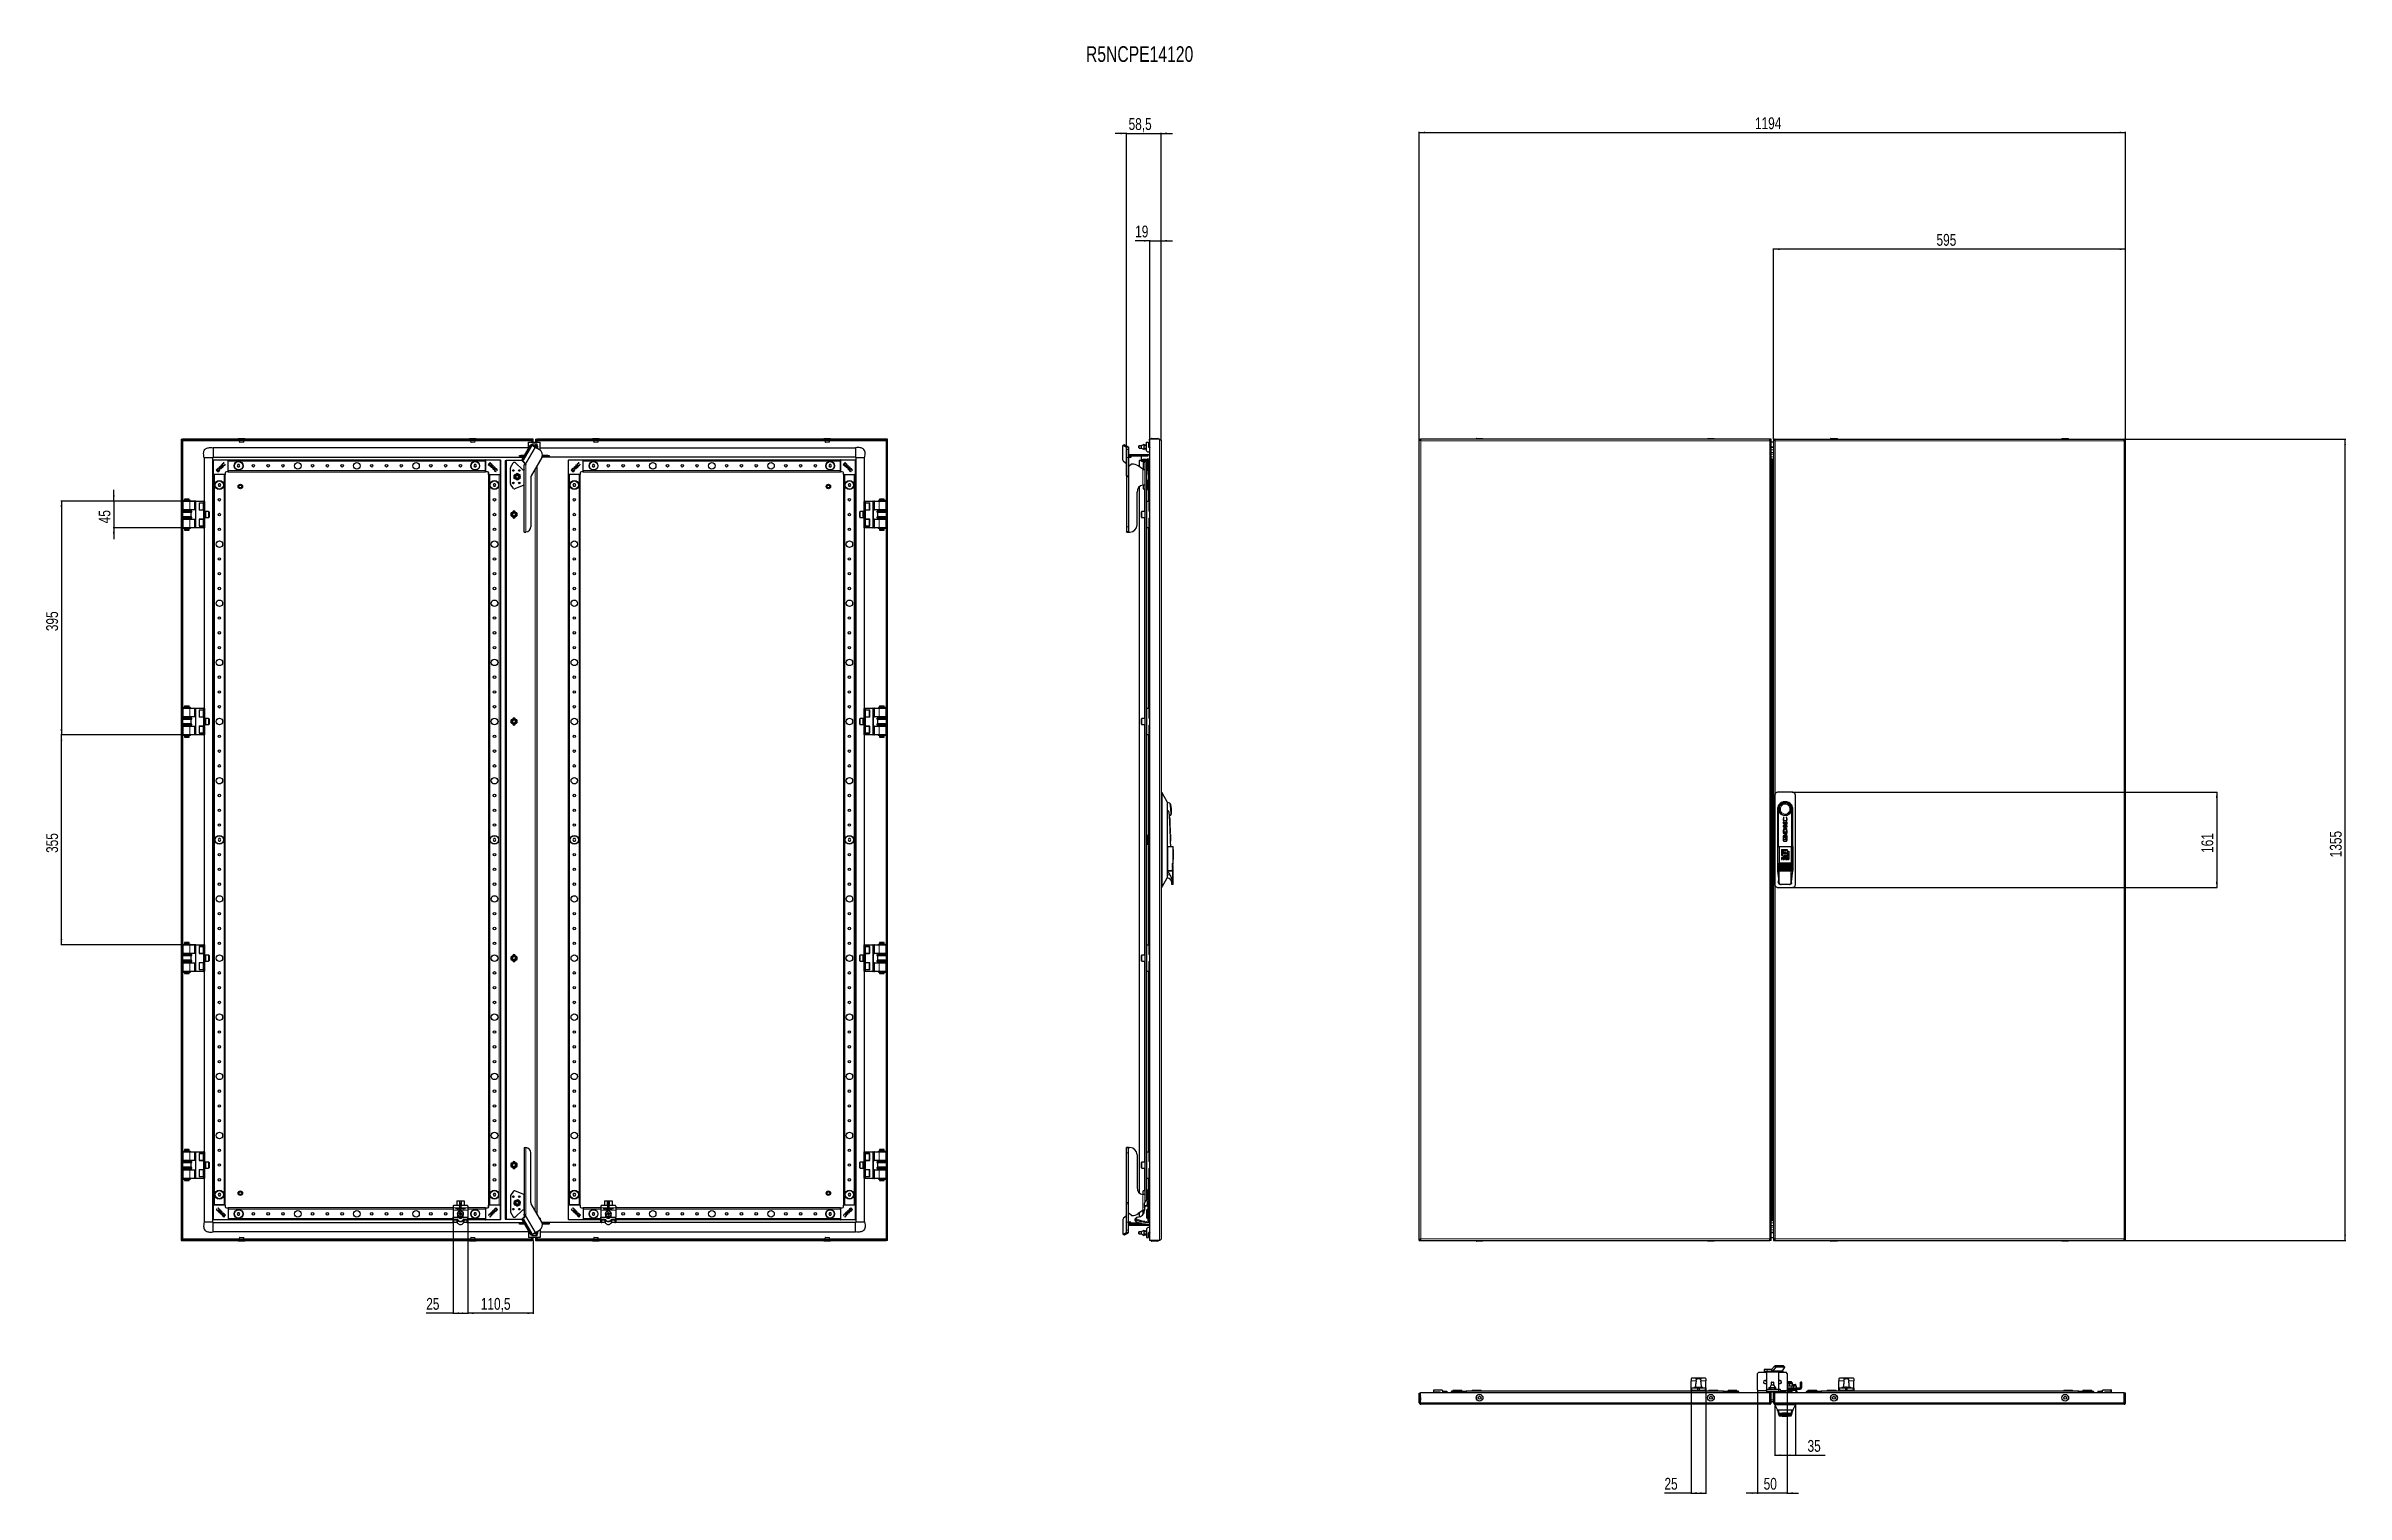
# Model space of a CAD drawing. Header units: millimetres. Extents: x -983 to 2905, y -1229 to 1219.
import ezdxf

# ---------------------------------------------------------------- set-up
doc = ezdxf.new("R2010")
doc.units = ezdxf.units.MM
doc.layers.add('FORMAT', color=7, linetype='Continuous')
doc.styles.add('SLDTEXTSTYLE0', font='TXT', dxfattribs={"width": 0.75})
doc.dimstyles.new('SLDDIMSTYLE0', dxfattribs={"dimtxt": 20, "dimasz": 10, "dimexe": 0, "dimexo": 0.0625, "dimgap": 5, "dimtad": 2, "dimdec": 1, "dimrnd": 1e-09, "dimzin": 12, "dimdsep": 46, "dimtxsty": 'SLDTEXTSTYLE0', "dimsah": 1, "dimcen": 0.09, "dimadec": 0, "dimazin": 3, "dimtfac": 1, "dimtofl": 0, "dimtmove": 0, "dimatfit": 3, "dimfxl": 0, "dimfrac": 2, "dimtolj": 1, "dimtzin": 12, "dimarcsym": 0})
doc.dimstyles.new('SLDDIMSTYLE1', dxfattribs={"dimtxt": 20, "dimasz": 10, "dimexe": 0, "dimexo": 0.0625, "dimgap": 5, "dimtad": 2, "dimdec": 1, "dimrnd": 1e-09, "dimzin": 12, "dimdsep": 46, "dimtxsty": 'SLDTEXTSTYLE0', "dimsah": 1, "dimcen": 0.09, "dimadec": 0, "dimazin": 3, "dimtfac": 1, "dimtmove": 0, "dimatfit": 0, "dimfxl": 0, "dimfrac": 2, "dimtolj": 1, "dimtzin": 12, "dimarcsym": 0})

msp = doc.modelspace()

# ---------------------------------------------------------------- texts
at = {"layer": 'FORMAT', "insert": (775.21, 1218.85), "char_height": 26.4583, "attachment_point": 1, "style": 'SLDTEXTSTYLE0'}
msp.add_mtext('R5NCPE14120', dxfattribs=at)

# ---------------------------------------------------------------- blocks, each defined once
blk = doc.blocks.new('_D')
at = {"layer": 'FORMAT'}
for p, q in [((2530.3, 554.4), (2904.7, 554.4)), ((2903.7, -800.6), (2903.7, 554.4)), ((2530.3, -800.6), (2904.7, -800.6))]:
    blk.add_line(p, q, dxfattribs=at)
for points in [[(2903.7, 554.4), (2902.1, 544.4), (2905.2, 544.4)], [(2903.7, -800.6), (2905.2, -790.6), (2902.1, -790.6)]]:
    blk.add_solid(points, dxfattribs=at)
at = {"layer": 'FORMAT', "insert": (2877.9, -152.7), "char_height": 20, "attachment_point": 1, "rotation": 90, "style": 'SLDTEXTSTYLE0'}
blk.add_mtext('1355', dxfattribs=at)
blk = doc.blocks.new('_D_1')
at = {"layer": 'FORMAT'}
for p, q in [((1338.6, 554.4), (1338.6, 1073.8)), ((1338.6, 1072.8), (2532.6, 1072.8)), ((2532.6, 554.4), (2532.6, 1073.8))]:
    blk.add_line(p, q, dxfattribs=at)
for points in [[(1338.6, 1072.8), (1348.6, 1071.3), (1348.6, 1074.4)], [(2532.6, 1072.8), (2522.6, 1074.4), (2522.6, 1071.3)]]:
    blk.add_solid(points, dxfattribs=at)
at = {"layer": 'FORMAT', "insert": (1906.1, 1098.6), "char_height": 20, "attachment_point": 1, "style": 'SLDTEXTSTYLE0'}
blk.add_mtext('1194', dxfattribs=at)
blk = doc.blocks.new('_D_2')
at = {"layer": 'FORMAT'}
for p, q in [((1937.6, 554.4), (1937.6, 876.7)), ((2532.6, 875.7), (1937.6, 875.7)), ((2532.6, 554.4), (2532.6, 876.7))]:
    blk.add_line(p, q, dxfattribs=at)
for points in [[(1937.6, 875.7), (1947.6, 874.1), (1947.6, 877.2)], [(2532.6, 875.7), (2522.6, 877.2), (2522.6, 874.1)]]:
    blk.add_solid(points, dxfattribs=at)
at = {"layer": 'FORMAT', "insert": (2213, 901.4), "char_height": 20, "attachment_point": 1, "style": 'SLDTEXTSTYLE0'}
blk.add_mtext('595', dxfattribs=at)
blk = doc.blocks.new('_D_3')
at = {"layer": 'FORMAT'}
for p, q in [((1969.1, -42.6), (2687.6, -42.6)), ((2686.6, -42.6), (2686.6, -203.6)), ((1969.1, -203.6), (2687.6, -203.6))]:
    blk.add_line(p, q, dxfattribs=at)
for points in [[(2686.6, -42.6), (2685.1, -52.6), (2688.2, -52.6)], [(2686.6, -203.6), (2688.2, -193.6), (2685.1, -193.6)]]:
    blk.add_solid(points, dxfattribs=at)
at = {"layer": 'FORMAT', "insert": (2660.8, -145.3), "char_height": 20, "attachment_point": 1, "rotation": 90, "style": 'SLDTEXTSTYLE0'}
blk.add_mtext('161', dxfattribs=at)
blk = doc.blocks.new('_D_4')
at = {"layer": 'FORMAT'}
for p, q in [((843.9, 1071.4), (824.7, 1071.4)), ((843.9, 492.4), (843.9, 1072.4)), ((843.9, 1071.4), (902.4, 1071.4)), ((902.4, 551.8), (902.4, 1072.4)), ((902.4, 1071.4), (921.6, 1071.4))]:
    blk.add_line(p, q, dxfattribs=at)
for points in [[(843.9, 1071.4), (833.9, 1073), (833.9, 1069.9)], [(902.4, 1071.4), (912.4, 1069.9), (912.4, 1073)]]:
    blk.add_solid(points, dxfattribs=at)
at = {"layer": 'FORMAT', "insert": (847.3, 1097.2), "char_height": 20, "attachment_point": 1, "style": 'SLDTEXTSTYLE0'}
blk.add_mtext('58,5', dxfattribs=at)
blk = doc.blocks.new('_D_5')
at = {"layer": 'FORMAT'}
for p, q in [((883.4, 889.8), (858.4, 889.8)), ((883.4, 554.4), (883.4, 890.8)), ((883.4, 889.8), (902.4, 889.8)), ((902.4, 551.8), (902.4, 890.8)), ((902.4, 889.8), (921.6, 889.8))]:
    blk.add_line(p, q, dxfattribs=at)
for points in [[(883.4, 889.8), (873.4, 891.4), (873.4, 888.3)], [(902.4, 889.8), (912.4, 888.3), (912.4, 891.4)]]:
    blk.add_solid(points, dxfattribs=at)
at = {"layer": 'FORMAT', "insert": (858.4, 915.6), "char_height": 20, "attachment_point": 1, "style": 'SLDTEXTSTYLE0'}
blk.add_mtext('19', dxfattribs=at)
blk = doc.blocks.new('_D_6')
at = {"layer": 'FORMAT'}
for p, q in [((-751.5, 449.4), (-957.7, 449.4)), ((-956.7, 449.4), (-956.7, 54.4)), ((-739.9, 54.4), (-957.7, 54.4))]:
    blk.add_line(p, q, dxfattribs=at)
for points in [[(-956.7, 449.4), (-958.2, 439.4), (-955.1, 439.4)], [(-956.7, 54.4), (-955.1, 64.4), (-958.2, 64.4)]]:
    blk.add_solid(points, dxfattribs=at)
at = {"layer": 'FORMAT', "insert": (-982.4, 229.7), "char_height": 20, "attachment_point": 1, "rotation": 90, "style": 'SLDTEXTSTYLE0'}
blk.add_mtext('395', dxfattribs=at)
blk = doc.blocks.new('_D_7')
at = {"layer": 'FORMAT'}
for p, q in [((-729.5, 54.4), (-957.7, 54.4)), ((-956.7, -300.6), (-956.7, 54.4)), ((-729.5, -300.6), (-957.7, -300.6))]:
    blk.add_line(p, q, dxfattribs=at)
for points in [[(-956.7, 54.4), (-958.2, 44.4), (-955.1, 44.4)], [(-956.7, -300.6), (-955.1, -290.6), (-958.2, -290.6)]]:
    blk.add_solid(points, dxfattribs=at)
at = {"layer": 'FORMAT', "insert": (-982.4, -145.3), "char_height": 20, "attachment_point": 1, "rotation": 90, "style": 'SLDTEXTSTYLE0'}
blk.add_mtext('355', dxfattribs=at)
blk = doc.blocks.new('_D_8')
at = {"layer": 'FORMAT'}
for p, q in [((-269.7, -761.1), (-269.7, -924.6)), ((-159.2, -800.6), (-159.2, -924.6)), ((-159.2, -923.6), (-269.7, -923.6))]:
    blk.add_line(p, q, dxfattribs=at)
for points in [[(-269.7, -923.6), (-259.7, -925.2), (-259.7, -922.1)], [(-159.2, -923.6), (-169.2, -922.1), (-169.2, -925.2)]]:
    blk.add_solid(points, dxfattribs=at)
at = {"layer": 'FORMAT', "insert": (-247.7, -897.8), "char_height": 20, "attachment_point": 1, "style": 'SLDTEXTSTYLE0'}
blk.add_mtext('110,5', dxfattribs=at)
blk = doc.blocks.new('_D_9')
at = {"layer": 'FORMAT'}
for p, q in [((-294.7, -761.1), (-294.7, -924.6)), ((-269.7, -761.1), (-269.7, -924.6)), ((-294.7, -923.6), (-340, -923.6)), ((-294.7, -923.6), (-269.7, -923.6))]:
    blk.add_line(p, q, dxfattribs=at)
for points in [[(-294.7, -923.6), (-284.7, -925.2), (-284.7, -922.1)], [(-269.7, -923.6), (-279.7, -922.1), (-279.7, -925.2)]]:
    blk.add_solid(points, dxfattribs=at)
at = {"layer": 'FORMAT', "insert": (-340, -897.8), "char_height": 20, "attachment_point": 1, "style": 'SLDTEXTSTYLE0'}
blk.add_mtext('25', dxfattribs=at)
blk = doc.blocks.new('_D_10')
at = {"layer": 'FORMAT'}
for p, q in [((-868.2, 449.4), (-868.2, 468.6)), ((-729.5, 449.4), (-869.2, 449.4)), ((-868.2, 449.4), (-868.2, 404.4)), ((-729.5, 404.4), (-869.2, 404.4)), ((-868.2, 404.4), (-868.2, 385.2))]:
    blk.add_line(p, q, dxfattribs=at)
for points in [[(-868.2, 449.4), (-866.6, 459.4), (-869.7, 459.4)], [(-868.2, 404.4), (-869.7, 394.4), (-866.6, 394.4)]]:
    blk.add_solid(points, dxfattribs=at)
at = {"layer": 'FORMAT', "insert": (-893.9, 412.1), "char_height": 20, "attachment_point": 1, "rotation": 90, "style": 'SLDTEXTSTYLE0'}
blk.add_mtext('45', dxfattribs=at)
blk = doc.blocks.new('_D_11')
at = {"layer": 'FORMAT'}
for p, q in [((1798.1, -1049.6), (1798.1, -1228.8)), ((1823.1, -1049.6), (1823.1, -1228.8)), ((1798.1, -1227.8), (1753.1, -1227.8)), ((1798.1, -1227.8), (1823.1, -1227.8))]:
    blk.add_line(p, q, dxfattribs=at)
for points in [[(1798.1, -1227.8), (1808.1, -1229.3), (1808.1, -1226.3)], [(1823.1, -1227.8), (1813.1, -1226.3), (1813.1, -1229.3)]]:
    blk.add_solid(points, dxfattribs=at)
at = {"layer": 'FORMAT', "insert": (1753.1, -1202), "char_height": 20, "attachment_point": 1, "style": 'SLDTEXTSTYLE0'}
blk.add_mtext('25', dxfattribs=at)
blk = doc.blocks.new('_D_12')
at = {"layer": 'FORMAT'}
for p, q in [((1910.6, -1053), (1910.6, -1228.8)), ((1960.6, -1053), (1960.6, -1228.8)), ((1910.6, -1227.8), (1891.4, -1227.8)), ((1960.6, -1227.8), (1910.6, -1227.8)), ((1960.6, -1227.8), (1979.9, -1227.8))]:
    blk.add_line(p, q, dxfattribs=at)
for points in [[(1910.6, -1227.8), (1900.6, -1226.3), (1900.6, -1229.3)], [(1960.6, -1227.8), (1970.6, -1229.3), (1970.6, -1226.3)]]:
    blk.add_solid(points, dxfattribs=at)
at = {"layer": 'FORMAT', "insert": (1920.8, -1202), "char_height": 20, "attachment_point": 1, "style": 'SLDTEXTSTYLE0'}
blk.add_mtext('50', dxfattribs=at)
blk = doc.blocks.new('_D_13')
at = {"layer": 'FORMAT'}
for p, q in [((1939.6, -1078.6), (1939.6, -1164.8)), ((1974.6, -1078.6), (1974.6, -1164.8)), ((1939.6, -1163.8), (1974.6, -1163.8)), ((1974.6, -1163.8), (2024.5, -1163.8))]:
    blk.add_line(p, q, dxfattribs=at)
for points in [[(1939.6, -1163.8), (1949.6, -1165.3), (1949.6, -1162.3)], [(1974.6, -1163.8), (1964.6, -1162.3), (1964.6, -1165.3)]]:
    blk.add_solid(points, dxfattribs=at)
at = {"layer": 'FORMAT', "insert": (1995, -1138), "char_height": 20, "attachment_point": 1, "style": 'SLDTEXTSTYLE0'}
blk.add_mtext('35', dxfattribs=at)

# ---------------------------------------------------------------- dimensions: what is measured, and where the dimension line sits
at = {"layer": 'FORMAT'}
for base, p1, p2, dimstyle, picture, middle in [((902.4, 1071.43), (843.92, 492.43), (902.4, 551.78), 'SLDDIMSTYLE1', '_D_4', (873.16, 1071.43)), ((2532.62, 1072.83), (1338.62, 554.38), (2532.62, 554.38), 'SLDDIMSTYLE0', '_D_1', (1935.62, 1072.83)), ((902.4, 889.85), (883.4, 554.38), (902.4, 551.78), 'SLDDIMSTYLE1', '_D_5', (873.16, 889.85)), ((1937.62, 875.66), (2532.62, 554.38), (1937.62, 554.38), 'SLDDIMSTYLE0', '_D_2', (2235.12, 875.66)), ((1823.12, -1227.8), (1798.12, -1049.55), (1823.12, -1049.55), 'SLDDIMSTYLE0', '_D_11', (1767.86, -1227.8)), ((1910.62, -1227.8), (1960.62, -1052.95), (1910.62, -1052.95), 'SLDDIMSTYLE1', '_D_12', (1935.62, -1227.8))]:
    dim = msp.add_linear_dim(base=base, p1=p1, p2=p2, dimstyle=dimstyle, dxfattribs=at)
    dim.commit()
    dim.dimension.update_dxf_attribs({"geometry": picture, "text_midpoint": middle, "dimtype": 160})
for base, p1, p2, angle, dimstyle, picture, middle in [((2903.66, 554.38), (2530.32, -800.62), (2530.32, 554.38), 90, 'SLDDIMSTYLE0', '_D', (2903.66, -123.12)), ((-868.16, 404.38), (-729.46, 449.38), (-729.46, 404.38), 90, 'SLDDIMSTYLE1', '_D_10', (-868.16, 426.88)), ((-956.65, 54.38), (-751.46, 449.38), (-739.85, 54.38), 90, 'SLDDIMSTYLE0', '_D_6', (-956.65, 251.88)), ((-956.65, 54.38), (-729.46, -300.62), (-729.46, 54.38), 90, 'SLDDIMSTYLE0', '_D_7', (-956.65, -123.12)), ((2686.63, -203.62), (1969.12, -42.62), (1969.12, -203.62), 90, 'SLDDIMSTYLE0', '_D_3', (2686.63, -123.12)), ((-269.66, -923.62), (-294.66, -761.07), (-269.66, -761.07), 0, 'SLDDIMSTYLE0', '_D_9', (-325.2, -923.62)), ((-269.66, -923.62), (-159.16, -800.62), (-269.66, -761.07), 0, 'SLDDIMSTYLE0', '_D_8', (-214.41, -923.62)), ((1974.62, -1163.8), (1939.62, -1078.55), (1974.62, -1078.55), 0, 'SLDDIMSTYLE0', '_D_13', (2009.76, -1163.8))]:
    dim = msp.add_linear_dim(base=base, p1=p1, p2=p2, angle=angle, dimstyle=dimstyle, dxfattribs=at)
    dim.commit()
    dim.dimension.update_dxf_attribs({"geometry": picture, "text_midpoint": middle, "dimtype": 160})

# ---------------------------------------------------------------- linework, layer by layer
at = {"color": 7, "linetype": 'Continuous', "lineweight": 25}
for p, q in [((-754.16, 554.38), (-754.16, -800.62)), ((-754.16, 554.38), (-752.16, 554.38)), ((-752.16, 554.38), (-752.16, -800.62)), ((-161.46, 554.38), (-751.86, 554.38)), ((-751.86, 552.38), (-751.86, 554.38)), ((-161.46, 552.38), (-751.86, 552.38)), ((-751.56, 551.78), (-751.76, 552.38)), ((-657.91, 555.13), (-657.91, 554.38)), ((-657.66, 555.38), (-646.66, 555.38)), ((-646.41, 554.38), (-646.41, 555.13)), ((-266.91, 555.13), (-266.91, 554.38)), ((-266.66, 555.38), (-258.15, 555.38)), ((-258.15, 555.38), (-255.66, 555.38)), ((-255.41, 554.38), (-255.41, 555.13)), ((-177.6, 519.88), (-163.46, 544.36)), ((-167.16, 549.38), (-147.16, 549.38)), ((-167.16, 537.95), (-167.16, 549.38)), ((-162.35, 544.87), (-160.51, 543.81)), ((-161.55, 552.38), (-161.76, 551.78)), ((-159.16, 543.43), (-161.66, 545.92)), ((-161.66, 545.92), (-161.66, 544.48)), ((-152.66, 545.92), (-161.66, 545.92)), ((-161.46, 552.38), (-161.46, 554.38)), ((-159.16, 554.38), (-161.16, 554.38)), ((-161.16, 549.38), (-161.16, 554.38)), ((-159.16, 549.38), (-159.16, 554.38)), ((-155.16, 554.38), (-153.16, 554.38)), ((-155.16, 554.38), (-155.16, 549.38)), ((-155.15, 543.43), (-152.66, 545.92)), ((-153.16, 554.38), (-153.16, 549.38)), ((-152.86, 552.38), (-152.86, 554.38)), ((437.54, 554.38), (-152.86, 554.38)), ((437.54, 552.38), (-152.86, 552.38)), ((-152.56, 551.78), (-152.75, 552.38)), ((-152.66, 543.36), (-152.66, 545.92)), ((-147.16, 535.97), (-147.16, 549.38)), ((-58.91, 555.13), (-58.91, 554.38)), ((-58.66, 555.38), (-47.66, 555.38)), ((-47.41, 554.38), (-47.41, 555.13)), ((332.09, 555.13), (332.09, 554.38)), ((332.34, 555.38), (340.85, 555.38)), ((340.85, 555.38), (343.34, 555.38)), ((343.59, 554.38), (343.59, 555.13)), ((437.44, 552.38), (437.24, 551.78)), ((437.54, 552.38), (437.54, 554.38)), ((439.84, 554.38), (437.84, 554.38)), ((437.84, -800.62), (437.84, 554.38)), ((439.84, -800.62), (439.84, 554.38)), ((839.92, 544.9), (837.79, 543.84)), ((840.36, 544.87), (845.86, 542.12)), ((869.3, 543.43), (873.8, 545.92)), ((873.8, 543.36), (873.8, 545.92)), ((873.8, 544.92), (877.3, 544.92)), ((877.3, 534.88), (877.3, 549.38)), ((877.3, 549.38), (880.8, 549.38)), ((880.8, 549.38), (880.8, 541.66)), ((882.4, 552.38), (882.4, 554.38)), ((883.4, 554.38), (882.4, 554.38)), ((883.4, 552.38), (882.4, 552.38)), ((882.4, 552.38), (882.4, 541.74)), ((883.4, -800.62), (883.4, 554.38)), ((899.8, 554.38), (883.4, 554.38)), ((885.65, 555.13), (885.65, 554.38)), ((885.9, 555.38), (886.8, 555.38)), ((886.8, 555.38), (896.9, 555.38)), ((897.15, 554.38), (897.15, 555.13)), ((902.4, 551.78), (902.4, -798.02)), ((1338.62, 554.38), (1340.62, 554.38)), ((1338.62, -800.62), (1338.62, 554.38)), ((1340.92, 552.38), (1340.92, 554.38)), ((1931.32, 554.38), (1340.92, 554.38)), ((1434.87, 555.13), (1434.87, 554.38)), ((1435.12, 555.38), (1446.12, 555.38)), ((1446.37, 554.38), (1446.37, 555.13)), ((1825.87, 555.13), (1825.87, 554.38)), ((1826.12, 555.38), (1828.61, 555.38)), ((1828.61, 555.38), (1837.12, 555.38)), ((1837.37, 554.38), (1837.37, 555.13)), ((1931.32, 554.38), (1931.32, 552.38)), ((1933.62, 554.38), (1931.62, 554.38)), ((1933.62, -800.62), (1933.62, 554.38)), ((1937.62, 549.38), (1933.62, 549.38)), ((1937.62, 554.38), (1937.62, -800.62)), ((1937.62, 554.38), (1939.62, 554.38)), ((1939.92, 554.38), (2530.32, 554.38)), ((1939.92, 554.38), (1939.92, 552.67)), ((2033.87, 555.13), (2033.87, 554.38)), ((2034.12, 555.38), (2045.12, 555.38)), ((2045.37, 554.38), (2045.37, 555.13)), ((2424.87, 555.13), (2424.87, 554.38)), ((2425.12, 555.38), (2427.61, 555.38)), ((2427.61, 555.38), (2436.12, 555.38)), ((2436.37, 554.38), (2436.37, 555.13)), ((2530.32, 552.68), (2530.32, 554.38)), ((2532.62, 554.38), (2530.62, 554.38)), ((2532.62, -800.62), (2532.62, 554.38)), ((-715.16, 522.88), (-715.16, 449.38)), ((-711.88, 522.88), (-714.18, 522.88)), ((-711.73, 522.88), (-711.88, 522.88)), ((-704.59, 522.88), (-711.73, 522.88)), ((-704.53, 522.88), (-704.59, 522.88)), ((-702.14, 522.88), (-704.53, 522.88)), ((-701.27, 522.88), (-702.14, 522.88)), ((-701.16, 522.88), (-701.16, -769.12)), ((-700.16, 539.88), (-700.16, 524.21)), ((-167.16, 539.88), (-700.16, 539.88)), ((-700.16, 523.88), (-175.28, 523.88)), ((-699.66, 494.68), (-699.66, 519.08)), ((-699.36, 519.38), (-674.96, 519.38)), ((-688.96, 508.04), (-690.01, 506.99)), ((-690.01, 506.99), (-687.05, 504.03)), ((-687.57, 506.65), (-688.96, 508.04)), ((-687.08, 509.92), (-687.57, 506.65)), ((-687.23, 506.33), (-684.57, 506.51)), ((-685.99, 505.09), (-687.23, 506.33)), ((-686.29, 510.71), (-687.08, 509.92)), ((-686.76, 507.62), (-686.29, 510.71)), ((-683.29, 507.79), (-686.76, 507.62)), ((-684.57, 506.51), (-683.29, 507.79)), ((-681.72, 513.84), (-682.05, 514.52)), ((-681.86, 513.7), (-681.72, 513.84)), ((-679.91, 512.27), (-680.02, 512.16)), ((-679.66, 511.76), (-679.91, 512.27)), ((-674.66, 519.08), (-674.66, 519.38)), ((-674.66, 519.38), (-239.66, 519.38)), ((-674.66, 519.08), (-674.66, 518.44)), ((-674.66, 517.38), (-674.66, 518.44)), ((-674.66, 501.38), (-674.66, 517.38)), ((-658.31, 511.38), (-659.47, 509.38)), ((-659.47, 509.38), (-658.31, 507.38)), ((-656, 511.38), (-658.31, 511.38)), ((-658.31, 507.38), (-656, 507.38)), ((-654.85, 509.38), (-656, 511.38)), ((-656, 507.38), (-654.85, 509.38)), ((-258.31, 511.38), (-259.47, 509.38)), ((-259.47, 509.38), (-258.31, 507.38)), ((-256, 511.38), (-258.31, 511.38)), ((-258.31, 507.38), (-256, 507.38)), ((-254.85, 509.38), (-256, 511.38)), ((-256, 507.38), (-254.85, 509.38)), ((-239.66, 519.08), (-239.66, 519.38)), ((-239.66, 518.44), (-239.66, 519.08)), ((-239.66, 517.38), (-239.66, 518.44)), ((-239.66, 501.38), (-239.66, 517.38)), ((-239.36, 519.38), (-214.96, 519.38)), ((-232.05, 514.73), (-235.01, 511.78)), ((-235.01, 511.78), (-233.12, 509.89)), ((-231.35, 513.21), (-233.53, 511.03)), ((-233.53, 511.03), (-232.85, 510.37)), ((-233.12, 509.89), (-233.1, 509.87)), ((-230.06, 512.74), (-232.05, 514.73)), ((-230.61, 512.49), (-231.35, 513.21)), ((-227.05, 509.73), (-230.01, 506.77)), ((-230.01, 506.77), (-228.95, 505.71)), ((-228.95, 505.71), (-227.71, 506.96)), ((-227.71, 506.96), (-227.53, 504.3)), ((-227.39, 507.29), (-226, 508.68)), ((-224.12, 506.81), (-227.39, 507.29)), ((-226, 508.68), (-227.05, 509.73)), ((-226.42, 506.48), (-223.33, 506.01)), ((-226.25, 503.01), (-226.42, 506.48)), ((-223.33, 506.01), (-224.12, 506.81)), ((-214.66, 519.08), (-214.66, 494.68)), ((-206.66, 518.38), (-206.66, -764.62)), ((-206.66, 518.38), (-204.66, 518.38)), ((-204.66, 518.38), (-204.66, -764.62)), ((-204.06, 518.38), (-204.66, 518.38)), ((-177.94, 518.38), (-204.06, 518.38)), ((-197.66, 479.49), (-197.66, 505.53)), ((-197.39, 506.53), (-192.93, 514.26)), ((-189.85, 514.69), (-176.66, 502.38)), ((-182.16, 525.38), (-182.16, 526.88)), ((-182.16, 526.88), (-180.16, 526.88)), ((-180.16, 525.38), (-182.16, 525.38)), ((-180.16, 526.88), (-180.16, 525.38)), ((-173.55, 526.88), (-180.16, 526.88)), ((-174.42, 525.38), (-180.16, 525.38)), ((-174.05, 513.6), (-177.63, 517.65)), ((-172.22, 512.54), (-175.79, 516.59)), ((-175.76, 518.82), (-161.62, 543.3)), ((-172.14, 512.38), (-174.66, 512.38)), ((-174.66, 512.38), (-174.66, 510.14)), ((-174.66, 397.38), (-174.66, 510.14)), ((-174.05, 513.6), (-172.22, 512.54)), ((-171.34, 511.7), (-171.9, 512.23)), ((-171.66, 512), (-171.66, 511.58)), ((-171.36, 511.67), (-171.34, 511.7)), ((-144.69, 523.33), (-162.53, 492.43)), ((-160.51, 543.81), (-155.75, 541.06)), ((-159.16, 543.43), (-155.15, 543.43)), ((-159.16, 543.43), (-158.66, 542.93)), ((-159.16, 543.04), (-159.16, 543.43)), ((-155.38, 540.85), (-155.75, 541.06)), ((-155.15, 543.43), (-155.65, 542.93)), ((-155.38, 540.85), (-148.44, 536.84)), ((-155.15, 543.43), (-155.15, 540.72)), ((-153.16, 508.67), (-153.16, -754.9)), ((-152.66, 539.48), (-152.66, 543.36)), ((-152.66, 539.28), (-152.66, 539.48)), ((-148.59, 516.58), (-147.16, 516.58)), ((-147.16, 539.88), (385.84, 539.88)), ((-147.16, 516.58), (-147.16, 519.06)), ((385.84, 523.88), (-144.41, 523.88)), ((-134.16, 525.38), (-143.84, 525.38)), ((-134.16, 526.88), (-143.52, 526.88)), ((-134.16, 525.38), (-134.16, 526.88)), ((-134.16, 526.88), (-132.16, 526.88)), ((-132.16, 525.38), (-134.16, 525.38)), ((-132.16, 526.88), (-132.16, 525.38)), ((-99.66, 494.68), (-99.66, 519.08)), ((-99.36, 519.38), (-74.96, 519.38)), ((-88.96, 508.04), (-90.01, 506.99)), ((-90.01, 506.99), (-87.05, 504.03)), ((-87.57, 506.65), (-88.96, 508.04)), ((-87.08, 509.92), (-87.57, 506.65)), ((-87.23, 506.33), (-84.57, 506.51)), ((-85.99, 505.09), (-87.23, 506.33)), ((-86.29, 510.71), (-87.08, 509.92)), ((-86.76, 507.62), (-86.29, 510.71)), ((-83.29, 507.79), (-86.76, 507.62)), ((-84.57, 506.51), (-83.29, 507.79)), ((-81.72, 513.84), (-82.05, 514.52)), ((-81.86, 513.7), (-81.72, 513.84)), ((-79.91, 512.27), (-80.02, 512.16)), ((-79.66, 511.76), (-79.91, 512.27)), ((-74.66, 519.38), (360.34, 519.38)), ((-74.66, 519.08), (-74.66, 519.38)), ((-74.66, 519.08), (-74.66, 518.44)), ((-74.66, 517.38), (-74.66, 518.44)), ((-74.66, 501.38), (-74.66, 517.38)), ((-58.31, 511.38), (-59.47, 509.38)), ((-59.47, 509.38), (-58.31, 507.38)), ((-56, 511.38), (-58.31, 511.38)), ((-58.31, 507.38), (-56, 507.38)), ((-54.85, 509.38), (-56, 511.38)), ((-56, 507.38), (-54.85, 509.38)), ((341.69, 511.38), (340.53, 509.38)), ((340.53, 509.38), (341.69, 507.38)), ((344, 511.38), (341.69, 511.38)), ((341.69, 507.38), (344, 507.38)), ((345.15, 509.38), (344, 511.38)), ((344, 507.38), (345.15, 509.38)), ((360.34, 519.08), (360.34, 519.38)), ((360.34, 518.44), (360.34, 519.08)), ((360.34, 517.38), (360.34, 518.44)), ((360.34, 501.38), (360.34, 517.38)), ((360.64, 519.38), (385.04, 519.38)), ((367.95, 514.73), (364.99, 511.78)), ((364.99, 511.78), (366.88, 509.89)), ((368.65, 513.21), (366.47, 511.03)), ((366.47, 511.03), (367.15, 510.37)), ((366.88, 509.89), (366.9, 509.87)), ((369.94, 512.74), (367.95, 514.73)), ((369.39, 512.49), (368.65, 513.21)), ((372.95, 509.73), (369.99, 506.77)), ((369.99, 506.77), (371.05, 505.71)), ((371.05, 505.71), (372.29, 506.96)), ((372.29, 506.96), (372.47, 504.3)), ((372.61, 507.29), (374, 508.68)), ((375.88, 506.81), (372.61, 507.29)), ((374, 508.68), (372.95, 509.73)), ((373.58, 506.48), (376.67, 506.01)), ((373.75, 503.01), (373.58, 506.48)), ((376.67, 506.01), (375.88, 506.81)), ((385.34, 519.08), (385.34, 494.68)), ((386.84, -769.12), (386.84, 522.88)), ((400.84, 449.38), (400.84, 522.88)), ((837.53, 518.82), (837.53, 543.3)), ((838.24, 543.81), (843.74, 541.06)), ((843.74, 512.54), (838.62, 516.59)), ((843.92, 540.85), (843.92, 536.84)), ((843.92, 536.84), (843.92, 523.33)), ((843.92, 523.33), (843.92, 492.43)), ((846.92, 540.85), (846.92, 536.84)), ((846.92, 536.84), (846.92, 523.33)), ((846.92, 523.33), (846.92, 492.43)), ((848.51, 508.74), (847.22, 510.14)), ((848.3, 526.88), (848.3, 528.58)), ((848.3, 528.58), (883.4, 528.58)), ((848.3, 525.38), (848.3, 526.88)), ((848.3, 526.88), (850.3, 526.88)), ((850.3, 525.38), (848.3, 525.38)), ((848.3, 523.58), (848.3, 525.38)), ((851.3, 523.58), (848.3, 523.58)), ((852.45, 512.38), (848.51, 508.74)), ((850.3, 526.88), (850.3, 525.38)), ((877.8, 526.88), (850.3, 526.88)), ((877.8, 525.38), (850.3, 525.38)), ((851.3, 525.38), (851.3, 523.58)), ((871.3, 503.58), (863.55, 509.02)), ((864.8, 539.91), (864.8, 542.93)), ((864.9, 518.38), (864.9, 508.07)), ((869.3, 518.38), (864.9, 518.38)), ((865.3, 543.43), (869.3, 543.43)), ((865.3, 539.41), (869.3, 539.41)), ((869.3, 539.41), (869.3, 543.43)), ((869.3, 539.41), (873.8, 536.92)), ((869.3, 516.58), (869.3, 525.38)), ((878.3, 516.58), (869.3, 516.58)), ((871.3, 518.58), (871.3, 520.58)), ((871.3, 520.58), (876.3, 520.58)), ((876.3, 518.58), (871.3, 518.58)), ((874.9, 515.23), (871.9, 515.23)), ((871.9, 515.23), (871.9, 514.69)), ((871.9, 514.69), (871.9, 503.41)), ((873.8, 543.42), (877.3, 543.42)), ((873.8, 539.48), (873.8, 543.36)), ((873.8, 536.92), (873.8, 539.48)), ((873.8, 539.42), (877.3, 539.42)), ((873.8, 537.92), (877.3, 537.92)), ((874.9, 516.58), (874.9, -735.38)), ((876.3, 520.58), (876.3, 518.58)), ((879.8, 532.38), (877.3, 534.88)), ((877.8, 525.38), (877.8, 526.88)), ((877.8, 526.88), (879.8, 526.88)), ((879.8, 525.38), (877.8, 525.38)), ((881.15, 520.58), (878.3, 520.58)), ((878.3, 520.58), (878.3, 516.58)), ((878.9, 516.88), (878.4, 516.38)), ((878.4, 502.38), (878.4, 516.38)), ((880.4, 516.88), (878.9, 516.88)), ((878.9, 516.88), (878.9, 501.88)), ((883.4, 532.38), (879.8, 532.38)), ((879.8, 526.88), (879.8, 525.38)), ((880.18, 508.32), (880.2, 508.32)), ((880.2, 514.73), (880.4, 514.73)), ((880.2, 512.74), (880.2, 514.73)), ((880.2, 512.74), (880.4, 512.74)), ((880.2, 510.78), (880.2, 512.74)), ((880.2, 510.78), (880.4, 510.78)), ((880.2, 509.73), (880.4, 509.73)), ((880.2, 508.68), (880.2, 509.73)), ((880.2, 508.68), (880.4, 508.68)), ((880.2, 507.29), (880.2, 508.68)), ((880.2, 507.29), (880.4, 507.29)), ((880.2, 506.81), (880.2, 507.29)), ((880.2, 506.81), (880.4, 506.81)), ((880.2, 506.01), (880.2, 506.81)), ((880.2, 506.01), (880.4, 506.01)), ((880.2, 505.23), (880.2, 506.01)), ((880.4, 494.68), (880.4, 519.08)), ((880.7, 519.38), (883.4, 519.38)), ((883.4, 521.23), (881.15, 520.58)), ((881.89, 540.21), (883.4, 539.78)), ((882.4, 541.74), (883.4, 540.41)), ((1934.16, 520.58), (1933.62, 520.58)), ((1933.75, 516.58), (1933.62, 516.58)), ((-699.66, -740.62), (-699.66, 494.38)), ((-699.36, 494.38), (-699.66, 494.38)), ((-698.71, 494.38), (-699.36, 494.38)), ((-697.66, 494.38), (-698.71, 494.38)), ((-681.66, 494.38), (-697.66, 494.38)), ((-693.02, 503.98), (-695.01, 501.99)), ((-695.01, 501.99), (-692.05, 499.03)), ((-692.77, 503.43), (-693.49, 502.69)), ((-693.49, 502.69), (-691.31, 500.51)), ((-692.05, 499.03), (-690.16, 500.92)), ((-690.81, 478.88), (-691.97, 476.88)), ((-691.97, 476.88), (-690.81, 474.88)), ((-691.31, 500.51), (-690.65, 501.19)), ((-688.5, 478.88), (-690.81, 478.88)), ((-690.81, 474.88), (-688.5, 474.88)), ((-690.16, 500.92), (-690.14, 500.94)), ((-687.35, 476.88), (-688.5, 478.88)), ((-688.5, 474.88), (-687.35, 476.88)), ((-687.05, 504.03), (-685.99, 505.09)), ((-680.6, 494.38), (-681.66, 494.38)), ((-679.96, 494.38), (-680.6, 494.38)), ((-679.66, 494.38), (-679.96, 494.38)), ((-679.66, 497.38), (-679.66, 494.68)), ((-679.66, -740.62), (-679.66, 494.38)), ((-674.96, 499.38), (-677.66, 499.38)), ((-674.66, 500.33), (-674.66, 501.38)), ((-674.66, 500.33), (-674.66, 499.68)), ((-674.66, 499.38), (-674.66, 499.68)), ((-674.66, 499.38), (-239.66, 499.38)), ((-239.66, 500.33), (-239.66, 501.38)), ((-239.66, 499.68), (-239.66, 500.33)), ((-239.66, 499.38), (-239.66, 499.68)), ((-236.66, 499.38), (-239.36, 499.38)), ((-234.66, 494.68), (-234.66, 497.38)), ((-234.66, 494.38), (-234.66, -740.62)), ((-234.66, 494.38), (-234.36, 494.38)), ((-233.71, 494.38), (-234.36, 494.38)), ((-233.71, 494.38), (-232.66, 494.38)), ((-232.66, 494.38), (-216.66, 494.38)), ((-227.53, 504.3), (-226.25, 503.01)), ((-225.81, 478.88), (-226.97, 476.88)), ((-226.97, 476.88), (-225.81, 474.88)), ((-223.5, 478.88), (-225.81, 478.88)), ((-225.81, 474.88), (-223.5, 474.88)), ((-222.35, 476.88), (-223.5, 478.88)), ((-223.5, 474.88), (-222.35, 476.88)), ((-222.28, 499.38), (-221.77, 499.63)), ((-221.77, 499.63), (-221.88, 499.74)), ((-220.34, 501.58), (-220.2, 501.44)), ((-220.2, 501.44), (-219.52, 501.78)), ((-216.66, 494.38), (-215.6, 494.38)), ((-214.96, 494.38), (-215.6, 494.38)), ((-214.96, 494.38), (-214.66, 494.38)), ((-214.66, 494.38), (-214.66, -740.62)), ((-192.56, 471.23), (-197.32, 478.38)), ((-191.23, 493.65), (-188.76, 495.15)), ((-175.26, 476.63), (-190.15, 470.48)), ((-186.02, 485.11), (-188.55, 486.49)), ((-186.3, 496.65), (-183.76, 495.27)), ((-181.09, 488.12), (-183.55, 486.61)), ((-176.66, 502.38), (-175.26, 502.38)), ((-175.02, 502.38), (-175.26, 502.38)), ((-175.26, 476.63), (-175.02, 476.88)), ((-175.26, 476.63), (-174.66, 476.73)), ((-163.07, 490.43), (-163.07, 406.38)), ((-99.66, -740.62), (-99.66, 494.38)), ((-99.36, 494.38), (-99.66, 494.38)), ((-98.71, 494.38), (-99.36, 494.38)), ((-97.66, 494.38), (-98.71, 494.38)), ((-81.66, 494.38), (-97.66, 494.38)), ((-93.02, 503.98), (-95.01, 501.99)), ((-95.01, 501.99), (-92.05, 499.03)), ((-92.77, 503.43), (-93.49, 502.69)), ((-93.49, 502.69), (-91.31, 500.51)), ((-92.05, 499.03), (-90.16, 500.92)), ((-90.81, 478.88), (-91.97, 476.88)), ((-91.97, 476.88), (-90.81, 474.88)), ((-91.31, 500.51), (-90.65, 501.19)), ((-88.5, 478.88), (-90.81, 478.88)), ((-90.81, 474.88), (-88.5, 474.88)), ((-90.16, 500.92), (-90.14, 500.94)), ((-87.35, 476.88), (-88.5, 478.88)), ((-88.5, 474.88), (-87.35, 476.88)), ((-87.05, 504.03), (-85.99, 505.09)), ((-80.6, 494.38), (-81.66, 494.38)), ((-79.96, 494.38), (-80.6, 494.38)), ((-79.66, 494.38), (-79.96, 494.38)), ((-79.66, 497.38), (-79.66, 494.68)), ((-79.66, -740.62), (-79.66, 494.38)), ((-74.96, 499.38), (-77.66, 499.38)), ((-74.66, 500.33), (-74.66, 501.38)), ((-74.66, 500.33), (-74.66, 499.68)), ((-74.66, 499.38), (-74.66, 499.68)), ((-74.66, 499.38), (360.34, 499.38)), ((360.34, 500.33), (360.34, 501.38)), ((360.34, 499.68), (360.34, 500.33)), ((360.34, 499.38), (360.34, 499.68)), ((363.34, 499.38), (360.64, 499.38)), ((365.34, 494.68), (365.34, 497.38)), ((365.34, 494.38), (365.34, -740.62)), ((365.34, 494.38), (365.64, 494.38)), ((366.29, 494.38), (365.64, 494.38)), ((366.29, 494.38), (367.34, 494.38)), ((367.34, 494.38), (383.34, 494.38)), ((372.47, 504.3), (373.75, 503.01)), ((374.19, 478.88), (373.03, 476.88)), ((373.03, 476.88), (374.19, 474.88)), ((376.5, 478.88), (374.19, 478.88)), ((374.19, 474.88), (376.5, 474.88)), ((377.65, 476.88), (376.5, 478.88)), ((376.5, 474.88), (377.65, 476.88)), ((377.72, 499.38), (378.23, 499.63)), ((378.23, 499.63), (378.12, 499.74)), ((379.66, 501.58), (379.8, 501.44)), ((379.8, 501.44), (380.48, 501.78)), ((383.34, 494.38), (384.4, 494.38)), ((385.04, 494.38), (384.4, 494.38)), ((385.04, 494.38), (385.34, 494.38)), ((385.34, 494.38), (385.34, -740.62)), ((843.92, 492.43), (843.92, 490.43)), ((843.92, 490.43), (843.92, 406.38)), ((846.92, 492.43), (846.92, 490.43)), ((846.92, 490.43), (846.92, 406.38)), ((864.9, 473.49), (864.9, -719.73)), ((874.9, 476.63), (871.9, 476.63)), ((871.9, 476.63), (871.9, 470.48)), ((871.9, 470.48), (871.9, 470.34)), ((871.9, 470.34), (874.9, 470.34)), ((874.6, 502.38), (874.9, 502.38)), ((878.4, 502.38), (878.9, 501.88)), ((878.9, 484.38), (878.4, 483.88)), ((878.4, 469.88), (878.4, 483.88)), ((878.4, 469.88), (878.9, 469.38)), ((878.9, 501.88), (880.2, 501.88)), ((880.4, 484.38), (878.9, 484.38)), ((878.9, 484.38), (878.9, 469.38)), ((878.9, 469.38), (880.4, 469.38)), ((880.4, 505.1), (880.18, 505.1)), ((880.2, 501.78), (880.4, 501.78)), ((880.2, 501.44), (880.2, 501.78)), ((880.2, 501.44), (880.4, 501.44)), ((880.2, 500.77), (880.2, 501.44)), ((880.2, 500.77), (880.4, 500.77)), ((880.2, 499.74), (880.4, 499.74)), ((880.2, 499.63), (880.2, 499.74)), ((880.2, 499.63), (880.4, 499.63)), ((880.2, 499.38), (880.2, 499.63)), ((880.2, 499.03), (880.2, 499.38)), ((880.2, 499.38), (880.4, 499.38)), ((880.2, 499.03), (880.4, 499.03)), ((880.4, 494.38), (880.4, 449.38)), ((880.4, 494.38), (880.7, 494.38)), ((881.35, 494.38), (880.7, 494.38)), ((881.35, 494.38), (882.4, 494.38)), ((882.4, 494.38), (883.4, 494.38)), ((-752.16, 433.88), (-737.16, 433.88)), ((-737.16, 433.28), (-752.16, 433.28)), ((-737.16, 430.48), (-752.16, 430.48)), ((-751.81, 450.58), (-751.81, 449.68)), ((-738.82, 450.58), (-751.81, 450.58)), ((-738.82, 449.68), (-751.81, 449.68)), ((-751.66, 449.18), (-751.66, 435.08)), ((-751.46, 449.38), (-739.85, 449.38)), ((-739.85, 434.88), (-751.46, 434.88)), ((-748.08, 453.63), (-748.66, 452.63)), ((-748.66, 452.63), (-748.66, 450.63)), ((-745.19, 452.63), (-748.66, 452.63)), ((-748.66, 450.63), (-745.19, 450.63)), ((-748.66, 449.63), (-748.66, 449.38)), ((-748.66, 449.63), (-745.19, 449.63)), ((-748.66, 434.88), (-748.66, 433.88)), ((-748.16, 450.63), (-748.16, 450.58)), ((-748.16, 449.68), (-748.16, 449.63)), ((-748.08, 453.63), (-745.11, 453.63)), ((-740.66, 452.63), (-745.19, 452.63)), ((-745.19, 450.63), (-740.66, 450.63)), ((-745.19, 449.63), (-740.66, 449.63)), ((-745.11, 453.63), (-741.24, 453.63)), ((-740.66, 452.63), (-741.24, 453.63)), ((-741.16, 450.58), (-741.16, 450.63)), ((-741.16, 449.63), (-741.16, 449.68)), ((-740.66, 450.63), (-740.66, 452.63)), ((-740.66, 449.38), (-740.66, 449.63)), ((-740.66, 433.88), (-740.66, 434.88)), ((-739.85, 449.38), (-731.96, 449.38)), ((-731.96, 434.88), (-739.85, 434.88)), ((-738.74, 450.58), (-738.82, 450.58)), ((-738.74, 449.68), (-738.82, 449.68)), ((-738.74, 449.68), (-738.74, 450.58)), ((-738.72, 450.58), (-738.74, 450.58)), ((-738.72, 449.68), (-738.74, 449.68)), ((-738.72, 449.68), (-738.72, 450.58)), ((-737.16, 433.28), (-737.16, 433.88)), ((-736.46, 432.6), (-737.16, 433.28)), ((-737.16, 430.48), (-736.46, 431.17)), ((-737.16, 423.28), (-737.16, 430.48)), ((-731.68, 449.38), (-731.96, 449.38)), ((-731.96, 434.88), (-731.68, 434.88)), ((-731.68, 449.38), (-729.46, 449.38)), ((-731.16, 434.88), (-731.68, 434.88)), ((-729.66, 404.58), (-729.66, 449.18)), ((-729.46, 449.38), (-716.24, 449.38)), ((-723.66, 446.08), (-723.66, 434.98)), ((-716.28, 446.38), (-723.36, 446.38)), ((-723.36, 434.68), (-716.28, 434.68)), ((-716.66, 446.08), (-716.66, 434.98)), ((-714.96, 446.38), (-716.28, 446.38)), ((-716.28, 434.68), (-714.96, 434.68)), ((-716.24, 449.38), (-714.86, 449.38)), ((-716.16, 446.68), (-716.16, 449.18)), ((-716.16, 419.38), (-716.16, 434.38)), ((-714.66, 449.18), (-714.66, 446.68)), ((-714.66, 446.08), (-714.66, 446.68)), ((-714.66, 446.08), (-714.66, 434.98)), ((-714.66, 434.38), (-714.66, 434.98)), ((-714.66, 434.38), (-714.66, 419.38)), ((-713.41, 429.88), (-714.66, 429.88)), ((-707.76, 431.88), (-713.16, 431.88)), ((-713.16, 431.88), (-713.16, 421.88)), ((-707.16, 431.28), (-707.16, 422.48)), ((-193.76, 428.88), (-194.44, 426.07)), ((-190.97, 429.7), (-193.76, 428.88)), ((-190.97, 429.7), (-188.88, 427.7)), ((-189.56, 424.88), (-188.88, 427.7)), ((392.84, 426.88), (392.84, 431.28)), ((398.84, 431.88), (393.44, 431.88)), ((398.84, 426.88), (398.84, 431.88)), ((400.34, 429.88), (399.09, 429.88)), ((400.34, 446.68), (400.34, 449.18)), ((400.34, 446.68), (400.34, 446.08)), ((400.34, 434.98), (400.34, 446.08)), ((400.34, 434.98), (400.34, 434.38)), ((400.34, 419.38), (400.34, 434.38)), ((400.54, 449.38), (401.92, 449.38)), ((401.97, 446.38), (400.64, 446.38)), ((400.64, 434.68), (401.97, 434.68)), ((401.84, 449.18), (401.84, 446.68)), ((401.84, 434.38), (401.84, 419.38)), ((401.92, 449.38), (415.14, 449.38)), ((409.04, 446.38), (401.97, 446.38)), ((401.97, 434.68), (409.04, 434.68)), ((402.34, 434.98), (402.34, 446.08)), ((409.34, 434.98), (409.34, 446.08)), ((415.14, 449.38), (417.36, 449.38)), ((415.34, 449.18), (415.34, 404.58)), ((417.36, 434.88), (416.84, 434.88)), ((417.64, 449.38), (417.36, 449.38)), ((417.36, 434.88), (417.64, 434.88)), ((417.64, 449.38), (425.53, 449.38)), ((425.53, 434.88), (417.64, 434.88)), ((422.84, 433.28), (422.14, 432.6)), ((422.14, 431.17), (422.84, 430.48)), ((422.84, 433.88), (422.84, 433.28)), ((422.84, 433.88), (437.84, 433.88)), ((437.84, 433.28), (422.84, 433.28)), ((422.84, 430.48), (422.84, 423.28)), ((437.84, 430.48), (422.84, 430.48)), ((424.4, 450.58), (424.4, 449.68)), ((424.42, 450.58), (424.4, 450.58)), ((424.42, 449.68), (424.4, 449.68)), ((424.42, 450.58), (424.42, 449.68)), ((424.5, 450.58), (424.42, 450.58)), ((424.5, 449.68), (424.42, 449.68)), ((437.49, 450.58), (424.5, 450.58)), ((437.49, 449.68), (424.5, 449.68)), ((425.53, 449.38), (437.14, 449.38)), ((437.14, 434.88), (425.53, 434.88)), ((426.92, 453.63), (426.34, 452.63)), ((426.34, 452.63), (426.34, 450.63)), ((434.34, 452.63), (426.34, 452.63)), ((426.34, 450.63), (434.34, 450.63)), ((426.34, 449.63), (426.34, 449.38)), ((426.34, 449.63), (434.34, 449.63)), ((426.34, 434.88), (426.34, 433.88)), ((426.84, 450.63), (426.84, 450.58)), ((426.84, 449.68), (426.84, 449.63)), ((426.92, 453.63), (433.76, 453.63)), ((434.34, 452.63), (433.76, 453.63)), ((433.84, 450.58), (433.84, 450.63)), ((433.84, 449.63), (433.84, 449.68)), ((434.34, 450.63), (434.34, 452.63)), ((434.34, 449.38), (434.34, 449.63)), ((434.34, 433.88), (434.34, 434.88)), ((437.34, 435.08), (437.34, 449.18)), ((437.49, 449.68), (437.49, 450.58)), ((861.51, 409.38), (861.51, 464.88)), ((868.9, 425.84), (868.9, 431.28)), ((874.9, 431.88), (869.5, 431.88)), ((877.9, 404.58), (877.9, 449.18)), ((878.1, 449.38), (881.7, 449.38)), ((882.1, 449.38), (881.7, 449.38)), ((881.9, 449.18), (881.9, 433.08)), ((882.1, 449.38), (883.4, 449.38)), ((882.1, 432.88), (883.4, 432.88)), ((-737.16, 423.28), (-752.16, 423.28)), ((-737.16, 420.48), (-752.16, 420.48)), ((-752.16, 419.88), (-737.16, 419.88)), ((-751.81, 404.08), (-751.81, 403.18)), ((-738.34, 404.08), (-751.81, 404.08)), ((-738.34, 403.18), (-751.81, 403.18)), ((-751.66, 418.68), (-751.66, 404.58)), ((-751.46, 418.88), (-739.85, 418.88)), ((-739.85, 404.38), (-751.46, 404.38)), ((-748.66, 419.88), (-748.66, 418.88)), ((-748.66, 404.38), (-748.66, 404.13)), ((-748.66, 404.13), (-745.19, 404.13)), ((-748.66, 403.13), (-748.66, 401.13)), ((-748.66, 403.13), (-745.19, 403.13)), ((-748.66, 401.13), (-748.08, 400.13)), ((-748.66, 401.13), (-740.66, 401.13)), ((-748.16, 404.13), (-748.16, 404.08)), ((-748.16, 403.18), (-748.16, 403.13)), ((-741.24, 400.13), (-748.08, 400.13)), ((-745.19, 404.13), (-740.66, 404.13)), ((-745.19, 403.13), (-740.66, 403.13)), ((-741.24, 400.13), (-740.66, 401.13)), ((-741.16, 404.08), (-741.16, 404.13)), ((-741.16, 403.13), (-741.16, 403.18)), ((-740.66, 418.88), (-740.66, 419.88)), ((-740.66, 404.13), (-740.66, 404.38)), ((-740.66, 401.13), (-740.66, 403.13)), ((-739.85, 418.88), (-731.96, 418.88)), ((-731.96, 404.38), (-739.85, 404.38)), ((-738.29, 404.08), (-738.34, 404.08)), ((-738.29, 403.18), (-738.34, 403.18)), ((-738.29, 403.18), (-738.29, 404.08)), ((-736.46, 422.6), (-737.16, 423.28)), ((-737.16, 420.48), (-736.46, 421.17)), ((-737.16, 419.88), (-737.16, 420.48)), ((-731.68, 418.88), (-731.96, 418.88)), ((-731.96, 404.38), (-731.68, 404.38)), ((-731.68, 418.88), (-731.16, 418.88)), ((-729.46, 404.38), (-731.68, 404.38)), ((-716.24, 404.38), (-729.46, 404.38)), ((-723.66, 418.78), (-723.66, 407.68)), ((-716.28, 419.08), (-723.36, 419.08)), ((-723.36, 407.38), (-716.28, 407.38)), ((-716.66, 418.78), (-716.66, 407.68)), ((-714.96, 419.08), (-716.28, 419.08)), ((-716.28, 407.38), (-714.96, 407.38)), ((-714.86, 404.38), (-716.24, 404.38)), ((-716.16, 404.58), (-716.16, 407.08)), ((-715.16, 404.38), (-715.16, 99.38)), ((-714.66, 423.88), (-713.41, 423.88)), ((-714.66, 418.78), (-714.66, 419.38)), ((-714.66, 418.78), (-714.66, 407.68)), ((-714.66, 407.08), (-714.66, 407.68)), ((-714.66, 407.08), (-714.66, 404.58)), ((-713.16, 421.88), (-707.76, 421.88)), ((-192.34, 424.07), (-194.44, 426.07)), ((-189.56, 424.88), (-192.34, 424.07)), ((-174.66, 397.38), (-173.69, 397.38)), ((-173.69, 397.38), (-171.57, 397.38)), ((392.84, 422.48), (392.84, 426.88)), ((393.44, 421.88), (398.84, 421.88)), ((398.84, 421.88), (398.84, 426.88)), ((399.09, 423.88), (400.34, 423.88)), ((400.34, 419.38), (400.34, 418.78)), ((400.34, 407.68), (400.34, 418.78)), ((400.34, 407.68), (400.34, 407.08)), ((400.34, 404.58), (400.34, 407.08)), ((401.92, 404.38), (400.54, 404.38)), ((401.97, 419.08), (400.64, 419.08)), ((400.64, 407.38), (401.97, 407.38)), ((400.84, 99.38), (400.84, 404.38)), ((401.84, 407.08), (401.84, 404.58)), ((415.14, 404.38), (401.92, 404.38)), ((409.04, 419.08), (401.97, 419.08)), ((401.97, 407.38), (409.04, 407.38)), ((402.34, 407.68), (402.34, 418.78)), ((409.34, 407.68), (409.34, 418.78)), ((417.36, 404.38), (415.14, 404.38)), ((416.84, 418.88), (417.36, 418.88)), ((417.64, 418.88), (417.36, 418.88)), ((417.36, 404.38), (417.64, 404.38)), ((417.64, 418.88), (425.53, 418.88)), ((425.53, 404.38), (417.64, 404.38)), ((422.84, 423.28), (422.14, 422.6)), ((422.14, 421.17), (422.84, 420.48)), ((437.84, 423.28), (422.84, 423.28)), ((422.84, 420.48), (422.84, 419.88)), ((437.84, 420.48), (422.84, 420.48)), ((422.84, 419.88), (437.84, 419.88)), ((423.97, 404.08), (423.97, 403.18)), ((424.02, 404.08), (423.97, 404.08)), ((424.02, 403.18), (423.97, 403.18)), ((437.49, 404.08), (424.02, 404.08)), ((437.49, 403.18), (424.02, 403.18)), ((425.53, 418.88), (437.14, 418.88)), ((437.14, 404.38), (425.53, 404.38)), ((426.34, 419.88), (426.34, 418.88)), ((426.34, 404.38), (426.34, 404.13)), ((426.34, 404.13), (434.34, 404.13)), ((426.34, 403.13), (426.34, 401.13)), ((426.34, 403.13), (434.34, 403.13)), ((426.34, 401.13), (426.92, 400.13)), ((426.34, 401.13), (430.87, 401.13)), ((426.84, 404.13), (426.84, 404.08)), ((426.84, 403.18), (426.84, 403.13)), ((430.8, 400.13), (426.92, 400.13)), ((433.76, 400.13), (430.8, 400.13)), ((430.87, 401.13), (434.34, 401.13)), ((433.76, 400.13), (434.34, 401.13)), ((433.84, 404.08), (433.84, 404.13)), ((433.84, 403.13), (433.84, 403.18)), ((434.34, 418.88), (434.34, 419.88)), ((434.34, 404.13), (434.34, 404.38)), ((434.34, 401.13), (434.34, 403.13)), ((437.34, 404.58), (437.34, 418.68)), ((437.49, 403.18), (437.49, 404.08)), ((843.92, 406.38), (843.92, 397.41)), ((846.92, 397.41), (843.92, 397.41)), ((844.88, 397.38), (847, 397.38)), ((846.92, 406.38), (846.92, 397.41)), ((847.22, 397.38), (847, 397.38)), ((847.22, 397.38), (849.51, 397.38)), ((868.9, 422.48), (868.9, 425.84)), ((869.5, 421.88), (874.9, 421.88)), ((881.7, 404.38), (878.1, 404.38)), ((880.4, 404.38), (880.4, 99.38)), ((881.7, 404.38), (882.1, 404.38)), ((881.9, 420.68), (881.9, 404.58)), ((883.4, 420.88), (882.1, 420.88)), ((883.4, 404.38), (882.1, 404.38)), ((-752.16, 83.88), (-737.16, 83.88)), ((-737.16, 83.28), (-752.16, 83.28)), ((-737.16, 80.48), (-752.16, 80.48)), ((-751.81, 100.58), (-751.81, 99.68)), ((-738.82, 100.58), (-751.81, 100.58)), ((-738.82, 99.68), (-751.81, 99.68)), ((-751.66, 99.18), (-751.66, 85.08)), ((-751.46, 99.38), (-739.85, 99.38)), ((-739.85, 84.88), (-751.46, 84.88)), ((-748.08, 103.63), (-748.66, 102.63)), ((-748.66, 102.63), (-748.66, 100.63)), ((-745.19, 102.63), (-748.66, 102.63)), ((-748.66, 100.63), (-745.19, 100.63)), ((-748.66, 99.63), (-748.66, 99.38)), ((-748.66, 99.63), (-745.19, 99.63)), ((-748.66, 84.88), (-748.66, 83.88)), ((-748.16, 100.63), (-748.16, 100.58)), ((-748.16, 99.68), (-748.16, 99.63)), ((-748.08, 103.63), (-745.11, 103.63)), ((-740.66, 102.63), (-745.19, 102.63)), ((-745.19, 100.63), (-740.66, 100.63)), ((-745.19, 99.63), (-740.66, 99.63)), ((-745.11, 103.63), (-741.24, 103.63)), ((-740.66, 102.63), (-741.24, 103.63)), ((-741.16, 100.58), (-741.16, 100.63)), ((-741.16, 99.63), (-741.16, 99.68)), ((-740.66, 100.63), (-740.66, 102.63)), ((-740.66, 99.38), (-740.66, 99.63)), ((-740.66, 83.88), (-740.66, 84.88)), ((-739.85, 99.38), (-731.96, 99.38)), ((-731.96, 84.88), (-739.85, 84.88)), ((-738.74, 100.58), (-738.82, 100.58)), ((-738.74, 99.68), (-738.82, 99.68)), ((-738.74, 99.68), (-738.74, 100.58)), ((-738.72, 100.58), (-738.74, 100.58)), ((-738.72, 99.68), (-738.74, 99.68)), ((-738.72, 99.68), (-738.72, 100.58)), ((-737.16, 83.28), (-737.16, 83.88)), ((-736.46, 82.6), (-737.16, 83.28)), ((-737.16, 80.48), (-736.46, 81.17)), ((-737.16, 73.28), (-737.16, 80.48)), ((-731.68, 99.38), (-731.96, 99.38)), ((-731.96, 84.88), (-731.68, 84.88)), ((-731.68, 99.38), (-729.46, 99.38)), ((-731.16, 84.88), (-731.68, 84.88)), ((-729.66, 54.58), (-729.66, 99.18)), ((-729.46, 99.38), (-716.24, 99.38)), ((-723.66, 96.08), (-723.66, 84.98)), ((-716.28, 96.38), (-723.36, 96.38)), ((-723.36, 84.68), (-716.28, 84.68)), ((-716.66, 96.08), (-716.66, 84.98)), ((-714.96, 96.38), (-716.28, 96.38)), ((-716.28, 84.68), (-714.96, 84.68)), ((-716.24, 99.38), (-714.86, 99.38)), ((-716.16, 96.68), (-716.16, 99.18)), ((-716.16, 69.38), (-716.16, 84.38)), ((-714.66, 99.18), (-714.66, 96.68)), ((-714.66, 96.08), (-714.66, 96.68)), ((-714.66, 96.08), (-714.66, 84.98)), ((-714.66, 84.38), (-714.66, 84.98)), ((-714.66, 84.38), (-714.66, 69.38)), ((-713.41, 79.88), (-714.66, 79.88)), ((-707.76, 81.88), (-713.16, 81.88)), ((-713.16, 81.88), (-713.16, 71.88)), ((-707.16, 81.28), (-707.16, 72.48)), ((-193.76, 78.88), (-194.44, 76.07)), ((-190.97, 79.7), (-193.76, 78.88)), ((-190.97, 79.7), (-188.88, 77.7)), ((392.84, 76.88), (392.84, 81.28)), ((398.84, 81.88), (393.44, 81.88)), ((398.84, 76.88), (398.84, 81.88)), ((400.34, 79.88), (399.09, 79.88)), ((400.34, 96.68), (400.34, 99.18)), ((400.34, 96.68), (400.34, 96.08)), ((400.34, 84.98), (400.34, 96.08)), ((400.34, 84.98), (400.34, 84.38)), ((400.34, 69.38), (400.34, 84.38)), ((400.54, 99.38), (401.92, 99.38)), ((401.97, 96.38), (400.64, 96.38)), ((400.64, 84.68), (401.97, 84.68)), ((401.84, 99.18), (401.84, 96.68)), ((401.84, 84.38), (401.84, 69.38)), ((401.92, 99.38), (415.14, 99.38)), ((409.04, 96.38), (401.97, 96.38)), ((401.97, 84.68), (409.04, 84.68)), ((402.34, 84.98), (402.34, 96.08)), ((409.34, 84.98), (409.34, 96.08)), ((415.14, 99.38), (417.36, 99.38)), ((415.34, 99.18), (415.34, 54.58)), ((417.36, 84.88), (416.84, 84.88)), ((417.64, 99.38), (417.36, 99.38)), ((417.36, 84.88), (417.64, 84.88)), ((417.64, 99.38), (425.53, 99.38)), ((425.53, 84.88), (417.64, 84.88)), ((422.84, 83.28), (422.14, 82.6)), ((422.14, 81.17), (422.84, 80.48)), ((422.84, 83.88), (422.84, 83.28)), ((422.84, 83.88), (437.84, 83.88)), ((437.84, 83.28), (422.84, 83.28)), ((422.84, 80.48), (422.84, 73.28)), ((437.84, 80.48), (422.84, 80.48)), ((424.4, 100.58), (424.4, 99.68)), ((424.42, 100.58), (424.4, 100.58)), ((424.42, 99.68), (424.4, 99.68)), ((424.42, 100.58), (424.42, 99.68)), ((424.5, 100.58), (424.42, 100.58)), ((424.5, 99.68), (424.42, 99.68)), ((437.49, 100.58), (424.5, 100.58)), ((437.49, 99.68), (424.5, 99.68)), ((425.53, 99.38), (437.14, 99.38)), ((437.14, 84.88), (425.53, 84.88)), ((426.92, 103.63), (426.34, 102.63)), ((426.34, 102.63), (426.34, 100.63)), ((434.34, 102.63), (426.34, 102.63)), ((426.34, 100.63), (434.34, 100.63)), ((426.34, 99.63), (426.34, 99.38)), ((426.34, 99.63), (434.34, 99.63)), ((426.34, 84.88), (426.34, 83.88)), ((426.84, 100.63), (426.84, 100.58)), ((426.84, 99.68), (426.84, 99.63)), ((426.92, 103.63), (433.76, 103.63)), ((434.34, 102.63), (433.76, 103.63)), ((433.84, 100.58), (433.84, 100.63)), ((433.84, 99.63), (433.84, 99.68)), ((434.34, 100.63), (434.34, 102.63)), ((434.34, 99.38), (434.34, 99.63)), ((434.34, 83.88), (434.34, 84.88)), ((437.34, 85.08), (437.34, 99.18)), ((437.49, 99.68), (437.49, 100.58)), ((868.9, 75.84), (868.9, 81.28)), ((874.9, 81.88), (869.5, 81.88)), ((877.9, 54.58), (877.9, 99.18)), ((878.1, 99.38), (881.7, 99.38)), ((882.1, 99.38), (881.7, 99.38)), ((881.9, 99.18), (881.9, 83.08)), ((882.1, 99.38), (883.4, 99.38)), ((882.1, 82.88), (883.4, 82.88)), ((-737.16, 73.28), (-752.16, 73.28)), ((-737.16, 70.48), (-752.16, 70.48)), ((-752.16, 69.88), (-737.16, 69.88)), ((-751.81, 54.08), (-751.81, 53.18)), ((-738.34, 54.08), (-751.81, 54.08)), ((-738.34, 53.18), (-751.81, 53.18)), ((-751.66, 68.68), (-751.66, 54.58)), ((-751.46, 68.88), (-739.85, 68.88)), ((-739.85, 54.38), (-751.46, 54.38)), ((-748.66, 69.88), (-748.66, 68.88)), ((-748.66, 54.38), (-748.66, 54.13)), ((-748.66, 54.13), (-745.19, 54.13)), ((-748.66, 53.13), (-748.66, 51.13)), ((-748.66, 53.13), (-745.19, 53.13)), ((-748.66, 51.13), (-748.08, 50.13)), ((-748.66, 51.13), (-740.66, 51.13)), ((-748.16, 54.13), (-748.16, 54.08)), ((-748.16, 53.18), (-748.16, 53.13)), ((-741.24, 50.13), (-748.08, 50.13)), ((-745.19, 54.13), (-740.66, 54.13)), ((-745.19, 53.13), (-740.66, 53.13)), ((-741.24, 50.13), (-740.66, 51.13)), ((-741.16, 54.08), (-741.16, 54.13)), ((-741.16, 53.13), (-741.16, 53.18)), ((-740.66, 68.88), (-740.66, 69.88)), ((-740.66, 54.13), (-740.66, 54.38)), ((-740.66, 51.13), (-740.66, 53.13)), ((-739.85, 68.88), (-731.96, 68.88)), ((-731.96, 54.38), (-739.85, 54.38)), ((-738.29, 54.08), (-738.34, 54.08)), ((-738.29, 53.18), (-738.34, 53.18)), ((-738.29, 53.18), (-738.29, 54.08)), ((-736.46, 72.6), (-737.16, 73.28)), ((-737.16, 70.48), (-736.46, 71.17)), ((-737.16, 69.88), (-737.16, 70.48)), ((-731.68, 68.88), (-731.96, 68.88)), ((-731.96, 54.38), (-731.68, 54.38)), ((-731.68, 68.88), (-731.16, 68.88)), ((-729.46, 54.38), (-731.68, 54.38)), ((-716.24, 54.38), (-729.46, 54.38)), ((-723.66, 68.78), (-723.66, 57.68)), ((-716.28, 69.08), (-723.36, 69.08)), ((-723.36, 57.38), (-716.28, 57.38)), ((-716.66, 68.78), (-716.66, 57.68)), ((-714.96, 69.08), (-716.28, 69.08)), ((-716.28, 57.38), (-714.96, 57.38)), ((-714.86, 54.38), (-716.24, 54.38)), ((-716.16, 54.58), (-716.16, 57.08)), ((-715.16, 54.38), (-715.16, -300.62)), ((-714.66, 73.88), (-713.41, 73.88)), ((-714.66, 68.78), (-714.66, 69.38)), ((-714.66, 68.78), (-714.66, 57.68)), ((-714.66, 57.08), (-714.66, 57.68)), ((-714.66, 57.08), (-714.66, 54.58)), ((-713.16, 71.88), (-707.76, 71.88)), ((-192.34, 74.07), (-194.44, 76.07)), ((-189.56, 74.88), (-192.34, 74.07)), ((-189.56, 74.88), (-188.88, 77.7)), ((392.84, 72.48), (392.84, 76.88)), ((393.44, 71.88), (398.84, 71.88)), ((398.84, 71.88), (398.84, 76.88)), ((399.09, 73.88), (400.34, 73.88)), ((400.34, 69.38), (400.34, 68.78)), ((400.34, 57.68), (400.34, 68.78)), ((400.34, 57.68), (400.34, 57.08)), ((400.34, 54.58), (400.34, 57.08)), ((401.92, 54.38), (400.54, 54.38)), ((401.97, 69.08), (400.64, 69.08)), ((400.64, 57.38), (401.97, 57.38)), ((400.84, -300.62), (400.84, 54.38)), ((401.84, 57.08), (401.84, 54.58)), ((415.14, 54.38), (401.92, 54.38)), ((409.04, 69.08), (401.97, 69.08)), ((401.97, 57.38), (409.04, 57.38)), ((402.34, 57.68), (402.34, 68.78)), ((409.34, 57.68), (409.34, 68.78)), ((417.36, 54.38), (415.14, 54.38)), ((416.84, 68.88), (417.36, 68.88)), ((417.64, 68.88), (417.36, 68.88)), ((417.36, 54.38), (417.64, 54.38)), ((417.64, 68.88), (425.53, 68.88)), ((425.53, 54.38), (417.64, 54.38)), ((422.84, 73.28), (422.14, 72.6)), ((422.14, 71.17), (422.84, 70.48)), ((437.84, 73.28), (422.84, 73.28)), ((422.84, 70.48), (422.84, 69.88)), ((437.84, 70.48), (422.84, 70.48)), ((422.84, 69.88), (437.84, 69.88)), ((423.97, 54.08), (423.97, 53.18)), ((424.02, 54.08), (423.97, 54.08)), ((424.02, 53.18), (423.97, 53.18)), ((437.49, 54.08), (424.02, 54.08)), ((437.49, 53.18), (424.02, 53.18)), ((425.53, 68.88), (437.14, 68.88)), ((437.14, 54.38), (425.53, 54.38)), ((426.34, 69.88), (426.34, 68.88)), ((426.34, 54.38), (426.34, 54.13)), ((426.34, 54.13), (434.34, 54.13)), ((426.34, 53.13), (426.34, 51.13)), ((426.34, 53.13), (434.34, 53.13)), ((426.34, 51.13), (426.92, 50.13)), ((426.34, 51.13), (430.87, 51.13)), ((426.84, 54.13), (426.84, 54.08)), ((426.84, 53.18), (426.84, 53.13)), ((430.8, 50.13), (426.92, 50.13)), ((433.76, 50.13), (430.8, 50.13)), ((430.87, 51.13), (434.34, 51.13)), ((433.76, 50.13), (434.34, 51.13)), ((433.84, 54.08), (433.84, 54.13)), ((433.84, 53.13), (433.84, 53.18)), ((434.34, 68.88), (434.34, 69.88)), ((434.34, 54.13), (434.34, 54.38)), ((434.34, 51.13), (434.34, 53.13)), ((437.34, 54.58), (437.34, 68.68)), ((437.49, 53.18), (437.49, 54.08)), ((868.9, 72.48), (868.9, 75.84)), ((869.5, 71.88), (874.9, 71.88)), ((881.7, 54.38), (878.1, 54.38)), ((880.4, 54.38), (880.4, -300.62)), ((881.7, 54.38), (882.1, 54.38)), ((881.9, 70.68), (881.9, 54.58)), ((883.4, 70.88), (882.1, 70.88)), ((883.4, 54.38), (882.1, 54.38)), ((903.4, -42.62), (902.4, -42.62)), ((903.4, -48.12), (903.4, -198.12)), ((912.4, -58.62), (904.48, -44.53)), ((912.4, -58.62), (912.4, -64.09)), ((912.4, -64.09), (912.4, -71.62)), ((912.4, -71.62), (912.4, -174.62)), ((1939.62, -48.12), (1939.62, -198.12)), ((1944.12, -71.62), (1944.12, -174.62)), ((1969.12, -42.62), (1945.12, -42.62)), ((1946.12, -134.62), (1946.12, -74.62)), ((1946.12, -74.62), (1946.12, -74.62)), ((1968.12, -74.62), (1968.12, -134.62)), ((1968.12, -74.62), (1968.12, -74.62)), ((1970.12, -174.62), (1970.12, -71.62)), ((1974.62, -198.12), (1974.62, -48.12)), ((878.9, -115.62), (878.4, -116.12)), ((878.4, -130.12), (878.4, -116.12)), ((880.4, -115.62), (878.9, -115.62)), ((878.9, -115.62), (878.9, -130.62)), ((916.92, -91.29), (916.52, -82.1)), ((916.63, -85.32), (916.59, -84.94)), ((916.64, -85.32), (916.6, -84.94)), ((916.6, -84.94), (916.72, -88.1)), ((916.65, -85.61), (916.63, -85.32)), ((916.64, -85.32), (916.63, -85.32)), ((916.66, -85.61), (916.64, -85.32)), ((916.66, -85.61), (916.65, -85.61)), ((917, -93.38), (916.91, -91.29)), ((917.18, -97.29), (916.96, -93.49)), ((917.17, -96.89), (917.03, -93.79)), ((917.03, -95.19), (917.27, -99.18)), ((917.16, -96.89), (917.18, -97.29)), ((917.23, -98.54), (917.17, -97.29)), ((917.18, -97.29), (917.17, -97.29)), ((917.2, -99.18), (917.19, -99.18)), ((917.27, -99.18), (917.2, -99.18)), ((917.35, -101.4), (917.26, -99.18)), ((917.3, -101.4), (917.3, -101.39)), ((917.3, -101.4), (917.3, -101.4)), ((917.42, -102.66), (917.36, -101.4)), ((917.41, -102.67), (917.41, -102.66)), ((917.52, -105.12), (917.42, -102.98)), ((917.53, -105.12), (917.52, -105.12)), ((917.73, -109.67), (917.53, -105.09)), ((917.57, -107.14), (917.62, -108.11)), ((917.58, -107.14), (917.63, -108.11)), ((917.69, -109.67), (917.68, -109.67)), ((917.82, -112.04), (917.72, -109.67)), ((917.77, -112.04), (917.77, -112.04)), ((917.94, -114.5), (917.83, -112.03)), ((917.89, -113.74), (917.89, -113.74)), ((917.9, -113.74), (917.9, -113.74)), ((917.93, -114.27), (917.92, -114.12)), ((917.94, -114.67), (917.93, -114.39)), ((917.96, -115.97), (917.95, -115.97)), ((917.97, -115.97), (917.96, -115.97)), ((918, -116.76), (917.96, -115.97)), ((918.02, -116.43), (917.97, -115.19)), ((918.01, -116.76), (917.97, -115.97)), ((918, -115.94), (918.05, -117.04)), ((918.03, -116.75), (918.02, -116.43)), ((919.34, -79.68), (919.35, -79.49)), ((1954.42, -84.94), (1953.9, -88.1)), ((1956.76, -97.29), (1953.98, -93.49)), ((1953.98, -93.49), (1953.98, -95.19)), ((1953.98, -95.19), (1956.93, -99.18)), ((1956.93, -99.18), (1953.98, -99.18)), ((1953.98, -99.18), (1953.98, -101.4)), ((1953.98, -101.4), (1960.27, -101.4)), ((1953.98, -107.8), (1953.98, -112.04)), ((1953.98, -112.04), (1960.27, -112.04)), ((1953.98, -116.62), (1953.98, -124.47)), ((1955.51, -85.32), (1954.42, -84.94)), ((1955.07, -115.97), (1954.64, -115.97)), ((1954.94, -107.14), (1954.85, -108.11)), ((1954.85, -108.11), (1954.85, -109.67)), ((1954.85, -109.67), (1959.49, -109.67)), ((1955.07, -116.76), (1955.07, -115.97)), ((1955.51, -85.61), (1955.51, -85.32)), ((1960.27, -93.4), (1956.76, -97.29)), ((1957.08, -114.27), (1956.85, -114.12)), ((1957.82, -113.74), (1957.15, -113.74)), ((1957.46, -114.67), (1957.22, -114.39)), ((1957.56, -117.04), (1957.84, -115.48)), ((1957.84, -115.48), (1957.61, -114.92)), ((1957.62, -99.18), (1960.27, -96.14)), ((1960.27, -99.18), (1957.62, -99.18)), ((1958.91, -113.74), (1958.22, -113.74)), ((1959.91, -85.34), (1959.1, -85.06)), ((1959.1, -85.06), (1959.1, -85.29)), ((1959.49, -109.67), (1959.49, -108.25)), ((1960.35, -88.12), (1959.91, -85.34)), ((1960.24, -106.98), (1960.06, -105.36)), ((1960.27, -107.98), (1960.24, -106.98)), ((1960.27, -96.14), (1960.27, -93.4)), ((1960.27, -101.4), (1960.27, -99.18)), ((1960.27, -108), (1960.27, -107.98)), ((1960.27, -108.02), (1960.27, -108)), ((1960.27, -112.04), (1960.27, -108.02)), ((1960.27, -124.47), (1960.27, -116.62)), ((-690.81, -121.12), (-691.97, -123.12)), ((-691.97, -123.12), (-690.81, -125.12)), ((-688.5, -121.12), (-690.81, -121.12)), ((-690.81, -125.12), (-688.5, -125.12)), ((-687.35, -123.12), (-688.5, -121.12)), ((-688.5, -125.12), (-687.35, -123.12)), ((-225.81, -121.12), (-226.97, -123.12)), ((-226.97, -123.12), (-225.81, -125.12)), ((-223.5, -121.12), (-225.81, -121.12)), ((-225.81, -125.12), (-223.5, -125.12)), ((-222.35, -123.12), (-223.5, -121.12)), ((-223.5, -125.12), (-222.35, -123.12)), ((-90.81, -121.12), (-91.97, -123.12)), ((-91.97, -123.12), (-90.81, -125.12)), ((-88.5, -121.12), (-90.81, -121.12)), ((-90.81, -125.12), (-88.5, -125.12)), ((-87.35, -123.12), (-88.5, -121.12)), ((-88.5, -125.12), (-87.35, -123.12)), ((374.19, -121.12), (373.03, -123.12)), ((373.03, -123.12), (374.19, -125.12)), ((376.5, -121.12), (374.19, -121.12)), ((374.19, -125.12), (376.5, -125.12)), ((377.65, -123.12), (376.5, -121.12)), ((376.5, -125.12), (377.65, -123.12)), ((878.4, -130.12), (878.9, -130.62)), ((878.9, -130.62), (880.4, -130.62)), ((912.4, -134.62), (912.61, -134.62)), ((912.61, -134.62), (912.85, -134.62)), ((912.85, -134.62), (912.85, -175.12)), ((912.85, -134.62), (921.95, -134.62)), ((917.99, -116.76), (917.98, -116.76)), ((917.99, -116.76), (918.01, -116.76)), ((918.07, -117.65), (918.04, -116.85)), ((918.13, -118.88), (918.07, -117.65)), ((918.16, -119.69), (918.15, -119.41)), ((918.17, -119.94), (918.17, -119.8)), ((918.18, -120.41), (918.18, -120.41)), ((918.31, -123), (918.19, -120.33)), ((918.19, -120.41), (918.19, -120.41)), ((918.26, -123.01), (918.25, -123.01)), ((918.31, -124.47), (918.25, -123.02)), ((918.39, -125.12), (918.3, -123)), ((918.82, -134.62), (918.4, -125.12)), ((921.95, -134.62), (921.95, -162.62)), ((921.95, -134.62), (922.61, -134.62)), ((922.36, -139.62), (922.61, -139.62)), ((922.36, -139.62), (922.36, -149.38)), ((922.54, -149.38), (922.36, -149.38)), ((922.5, -153.18), (922.36, -153.18)), ((922.36, -153.18), (922.36, -156.15)), ((922.42, -153.68), (922.42, -154.47)), ((922.43, -153.68), (922.42, -153.68)), ((922.43, -154.47), (922.42, -154.47)), ((922.42, -154.97), (922.42, -156.15)), ((922.43, -154.97), (922.42, -154.97)), ((922.43, -153.68), (922.43, -154.47)), ((922.43, -153.68), (922.49, -153.68)), ((922.49, -154.47), (922.43, -154.47)), ((922.43, -154.97), (922.43, -156.15)), ((922.43, -154.97), (922.48, -154.97)), ((922.48, -141.57), (922.48, -147.43)), ((922.49, -141.57), (922.48, -141.57)), ((922.49, -147.43), (922.48, -147.43)), ((922.49, -141.57), (922.49, -147.43)), ((922.49, -141.57), (922.61, -141.57)), ((922.54, -147.43), (922.49, -147.43)), ((922.53, -154.71), (922.52, -154.71)), ((922.61, -142.55), (922.54, -142.55)), ((922.54, -142.55), (922.54, -147.43)), ((922.54, -149.38), (922.54, -152.31)), ((922.61, -152.31), (922.54, -152.31)), ((922.55, -155.36), (922.54, -155.36)), ((922.56, -154.02), (922.55, -154.02)), ((922.6, -153.18), (922.57, -156.15)), ((922.58, -144.5), (922.58, -147.43)), ((922.59, -144.5), (922.58, -144.5)), ((922.59, -147.43), (922.58, -147.43)), ((922.58, -149.38), (922.58, -150.35)), ((922.59, -149.38), (922.58, -149.38)), ((922.59, -150.35), (922.58, -150.35)), ((922.59, -144.5), (922.59, -147.43)), ((922.59, -144.5), (922.61, -144.5)), ((922.61, -147.43), (922.59, -147.43)), ((922.59, -149.38), (922.59, -150.35)), ((922.59, -149.38), (922.61, -149.38)), ((922.61, -150.35), (922.59, -150.35)), ((922.59, -155.05), (922.6, -153.78)), ((922.6, -155.05), (922.59, -155.05)), ((922.6, -141.57), (922.6, -139.62)), ((922.6, -144.5), (922.6, -142.55)), ((922.6, -149.38), (922.6, -147.43)), ((922.6, -152.31), (922.6, -150.35)), ((922.6, -153.81), (922.61, -153.18)), ((922.61, -153.18), (922.6, -153.18)), ((922.61, -153.78), (922.6, -153.78)), ((922.6, -155.05), (922.61, -153.78)), ((922.6, -155.54), (922.6, -154.72)), ((922.6, -155.05), (922.61, -155.05)), ((922.61, -139.62), (922.61, -134.62)), ((922.61, -142.55), (922.61, -141.57)), ((922.61, -147.43), (922.61, -144.5)), ((922.61, -150.35), (922.61, -149.38)), ((922.61, -153.18), (922.61, -152.31)), ((922.61, -153.78), (922.61, -155.05)), ((1944.16, -134.62), (1944.16, -175.12)), ((1944.16, -134.62), (1946.78, -134.62)), ((1946.78, -134.62), (1967.47, -134.62)), ((1946.78, -134.62), (1946.78, -162.62)), ((1950.78, -139.62), (1960.54, -139.62)), ((1950.78, -139.62), (1950.78, -149.38)), ((1953.71, -149.38), (1950.78, -149.38)), ((1952.84, -153.18), (1950.78, -153.18)), ((1950.78, -153.18), (1950.78, -156.15)), ((1951.66, -153.68), (1951.66, -154.47)), ((1951.66, -153.68), (1952.73, -153.68)), ((1952.69, -154.47), (1951.66, -154.47)), ((1951.66, -154.97), (1951.66, -156.15)), ((1951.66, -154.97), (1952.58, -154.97)), ((1952.73, -141.57), (1952.73, -147.43)), ((1952.73, -141.57), (1958.59, -141.57)), ((1953.71, -147.43), (1952.73, -147.43)), ((1953.22, -155.45), (1953.23, -155.77)), ((1958.59, -142.55), (1953.71, -142.55)), ((1953.71, -142.55), (1953.71, -147.43)), ((1953.71, -149.38), (1953.71, -152.31)), ((1963.47, -152.31), (1953.71, -152.31)), ((1954.15, -155.72), (1954.13, -155.36)), ((1954.49, -123.01), (1954.49, -116.76)), ((1954.49, -116.76), (1955.07, -116.76)), ((1959.78, -123.01), (1954.49, -123.01)), ((1956.16, -153.18), (1954.63, -156.15)), ((1954.64, -125.12), (1959.61, -125.12)), ((1955.66, -144.5), (1955.66, -147.43)), ((1955.66, -144.5), (1958.59, -144.5)), ((1958.59, -147.43), (1955.66, -147.43)), ((1955.66, -149.38), (1955.66, -150.35)), ((1955.66, -149.38), (1960.54, -149.38)), ((1961.51, -150.35), (1955.66, -150.35)), ((1956.08, -155.05), (1956.68, -153.78)), ((1957.27, -155.05), (1956.08, -155.05)), ((1957.18, -153.18), (1956.16, -153.18)), ((1956.68, -153.78), (1957.27, -155.05)), ((1956.8, -119.94), (1957.06, -119.8)), ((1957, -120.41), (1957.67, -120.41)), ((1958.74, -156.15), (1957.18, -153.18)), ((1957.21, -119.69), (1957.46, -119.41)), ((1957.84, -118.61), (1957.56, -117.04)), ((1957.61, -119.17), (1957.84, -118.61)), ((1958.06, -120.41), (1958.76, -120.41)), ((1958.59, -141.57), (1958.59, -142.55)), ((1958.59, -144.5), (1958.59, -147.43)), ((1960.51, -153.18), (1959.2, -153.18)), ((1959.2, -153.18), (1959.2, -156.15)), ((1959.78, -119.33), (1959.78, -123.01)), ((1960.03, -153.75), (1960.03, -156.15)), ((1960.03, -153.75), (1960.91, -156.15)), ((1961.36, -155.44), (1960.51, -153.18)), ((1960.54, -139.62), (1960.54, -142.55)), ((1960.54, -142.55), (1963.47, -142.55)), ((1960.54, -144.5), (1960.54, -149.38)), ((1960.54, -144.5), (1961.51, -144.5)), ((1962.21, -153.18), (1961.36, -155.44)), ((1961.51, -144.5), (1961.51, -150.35)), ((1961.82, -156.15), (1962.7, -153.75)), ((1963.54, -153.18), (1962.21, -153.18)), ((1962.7, -153.75), (1962.7, -156.15)), ((1963.47, -142.55), (1963.47, -152.31)), ((1963.54, -153.18), (1963.54, -156.15)), ((1967.47, -134.62), (1967.47, -162.62)), ((1967.47, -134.62), (1970.09, -134.62)), ((1970.09, -134.62), (1970.09, -175.12)), ((904.48, -201.7), (912.4, -187.62)), ((912.4, -174.62), (912.4, -175.62)), ((912.4, -175.12), (912.61, -175.12)), ((912.61, -175.62), (912.4, -175.62)), ((912.4, -182.15), (912.4, -187.62)), ((912.4, -187.62), (912.61, -187.62)), ((912.61, -175.12), (912.85, -175.12)), ((912.61, -175.62), (912.85, -175.62)), ((912.85, -175.12), (921.95, -175.12)), ((912.85, -175.62), (921.95, -175.62)), ((920.61, -175.62), (920.59, -175.12)), ((920.61, -195.62), (920.61, -192.53)), ((921.41, -162.72), (921.85, -162.72)), ((921.41, -164.12), (921.85, -164.12)), ((921.41, -165.52), (921.85, -165.52)), ((921.41, -166.92), (921.85, -166.92)), ((921.41, -168.32), (921.85, -168.32)), ((921.41, -169.72), (921.85, -169.72)), ((921.41, -171.12), (921.85, -171.12)), ((921.41, -172.52), (921.85, -172.52)), ((922.51, -162.72), (921.85, -162.72)), ((922.51, -164.12), (921.85, -164.12)), ((922.51, -165.52), (921.85, -165.52)), ((922.51, -166.92), (921.85, -166.92)), ((922.51, -168.32), (921.85, -168.32)), ((922.51, -169.72), (921.85, -169.72)), ((922.51, -171.12), (921.85, -171.12)), ((922.51, -172.52), (921.85, -172.52)), ((922.61, -164.02), (921.95, -164.02)), ((922.61, -165.42), (921.95, -165.42)), ((922.61, -166.82), (921.95, -166.82)), ((922.61, -168.22), (921.95, -168.22)), ((922.61, -169.62), (921.95, -169.62)), ((922.61, -171.02), (921.95, -171.02)), ((922.61, -172.42), (921.95, -172.42)), ((921.95, -173.82), (921.95, -175.12)), ((922.61, -173.82), (921.95, -173.82)), ((921.95, -175.12), (922.61, -175.12)), ((921.95, -195.62), (921.95, -175.62)), ((921.95, -175.62), (922.61, -175.62)), ((922.61, -164.02), (922.11, -162.72)), ((922.61, -165.42), (922.11, -164.12)), ((922.61, -166.82), (922.11, -165.52)), ((922.61, -168.22), (922.11, -166.92)), ((922.61, -169.62), (922.11, -168.32)), ((922.61, -171.02), (922.11, -169.72)), ((922.61, -172.42), (922.11, -171.12)), ((922.61, -173.82), (922.11, -172.52)), ((922.36, -156.15), (922.43, -156.15)), ((922.51, -156.15), (922.52, -156.15)), ((922.52, -156.15), (922.56, -156.15)), ((922.54, -155.72), (922.54, -155.73)), ((922.55, -155.72), (922.54, -155.72)), ((922.55, -155.73), (922.54, -155.73)), ((922.55, -155.72), (922.55, -155.73)), ((922.55, -156.06), (922.55, -156.15)), ((922.56, -156.06), (922.55, -156.06)), ((922.56, -156.06), (922.56, -156.15)), ((922.57, -156.15), (922.59, -156.15)), ((922.58, -156.15), (922.59, -155.54)), ((922.59, -156.15), (922.6, -155.54)), ((922.6, -155.54), (922.59, -155.54)), ((922.6, -155.54), (922.61, -155.54)), ((922.61, -162.62), (922.61, -155.54)), ((922.61, -175.12), (922.61, -173.82)), ((922.61, -198.62), (922.61, -175.62)), ((1944.16, -175.12), (1946.78, -175.12)), ((1944.16, -175.62), (1946.78, -175.62)), ((1946.12, -175.62), (1946.12, -175.12)), ((1946.16, -195.62), (1946.16, -192.53)), ((1946.52, -162.72), (1946.73, -162.72)), ((1967.52, -162.72), (1946.73, -162.72)), ((1967.52, -164.12), (1946.73, -164.12)), ((1967.52, -165.52), (1946.73, -165.52)), ((1967.52, -166.92), (1946.73, -166.92)), ((1967.52, -168.32), (1946.73, -168.32)), ((1967.52, -169.72), (1946.73, -169.72)), ((1967.52, -171.12), (1946.73, -171.12)), ((1967.52, -172.52), (1946.73, -172.52)), ((1946.78, -173.82), (1946.78, -175.12)), ((1946.78, -175.12), (1967.47, -175.12)), ((1946.78, -195.62), (1946.78, -175.62)), ((1946.78, -175.62), (1967.47, -175.62)), ((1950.78, -156.15), (1951.66, -156.15)), ((1953.36, -156.15), (1954.32, -156.15)), ((1954.15, -155.72), (1954.15, -155.73)), ((1954.32, -156.06), (1954.32, -156.15)), ((1954.63, -156.15), (1955.56, -156.15)), ((1955.56, -156.15), (1955.84, -155.54)), ((1955.84, -155.54), (1957.52, -155.54)), ((1957.52, -155.54), (1957.81, -156.15)), ((1957.81, -156.15), (1958.74, -156.15)), ((1959.2, -156.15), (1960.03, -156.15)), ((1960.91, -156.15), (1961.82, -156.15)), ((1962.7, -156.15), (1963.54, -156.15)), ((1967.47, -173.82), (1967.47, -175.12)), ((1967.47, -175.12), (1970.09, -175.12)), ((1967.47, -195.62), (1967.47, -175.62)), ((1967.47, -175.62), (1970.09, -175.62)), ((1967.52, -162.72), (1967.72, -162.72)), ((1968.08, -195.62), (1968.08, -192.53)), ((1968.12, -175.12), (1968.12, -175.62)), ((903.4, -203.62), (902.4, -203.62)), ((922.33, -198.62), (920.61, -198.62)), ((922.61, -198.62), (922.33, -198.62)), ((1945.12, -203.62), (1969.12, -203.62)), ((1950.39, -198.62), (1949.46, -198.62)), ((1963.85, -198.62), (1950.39, -198.62)), ((1964.78, -198.62), (1963.85, -198.62)), ((-751.81, -299.42), (-751.81, -300.32)), ((-751.81, -299.42), (-738.34, -299.42)), ((-751.81, -300.32), (-738.34, -300.32)), ((-751.66, -300.82), (-751.66, -314.92)), ((-751.46, -300.62), (-739.85, -300.62)), ((-748.08, -296.37), (-748.66, -297.37)), ((-748.66, -297.37), (-748.66, -299.37)), ((-745.19, -297.37), (-748.66, -297.37)), ((-740.66, -299.37), (-748.66, -299.37)), ((-748.66, -300.37), (-748.66, -300.62)), ((-740.66, -300.37), (-748.66, -300.37)), ((-748.16, -299.37), (-748.16, -299.42)), ((-748.16, -300.32), (-748.16, -300.37)), ((-748.08, -296.37), (-745.11, -296.37)), ((-740.66, -297.37), (-745.19, -297.37)), ((-745.11, -296.37), (-741.24, -296.37)), ((-740.66, -297.37), (-741.24, -296.37)), ((-741.16, -299.42), (-741.16, -299.37)), ((-741.16, -300.37), (-741.16, -300.32)), ((-740.66, -299.37), (-740.66, -297.37)), ((-740.66, -300.62), (-740.66, -300.37)), ((-739.85, -300.62), (-731.96, -300.62)), ((-738.34, -299.42), (-738.29, -299.42)), ((-738.34, -300.32), (-738.29, -300.32)), ((-738.29, -300.32), (-738.29, -299.42)), ((-731.68, -300.62), (-731.96, -300.62)), ((-731.68, -300.62), (-729.46, -300.62)), ((-729.66, -345.42), (-729.66, -300.82)), ((-729.46, -300.62), (-716.24, -300.62)), ((-723.66, -303.92), (-723.66, -315.02)), ((-716.28, -303.62), (-723.36, -303.62)), ((-716.66, -303.92), (-716.66, -315.02)), ((-714.96, -303.62), (-716.28, -303.62)), ((-716.24, -300.62), (-714.86, -300.62)), ((-716.16, -303.32), (-716.16, -300.82)), ((-714.66, -300.82), (-714.66, -303.32)), ((-714.66, -303.92), (-714.66, -303.32)), ((-714.66, -303.92), (-714.66, -315.02)), ((400.34, -303.32), (400.34, -300.82)), ((400.34, -303.32), (400.34, -303.92)), ((400.34, -315.02), (400.34, -303.92)), ((400.54, -300.62), (401.92, -300.62)), ((401.97, -303.62), (400.64, -303.62)), ((401.84, -300.82), (401.84, -303.32)), ((401.92, -300.62), (415.14, -300.62)), ((409.04, -303.62), (401.97, -303.62)), ((402.34, -315.02), (402.34, -303.92)), ((409.34, -315.02), (409.34, -303.92)), ((415.14, -300.62), (417.36, -300.62)), ((415.34, -300.82), (415.34, -345.42)), ((417.64, -300.62), (417.36, -300.62)), ((417.64, -300.62), (425.53, -300.62)), ((423.97, -299.42), (423.97, -300.32)), ((423.97, -299.42), (424.02, -299.42)), ((423.97, -300.32), (424.02, -300.32)), ((424.02, -299.42), (437.49, -299.42)), ((424.02, -300.32), (437.49, -300.32)), ((425.53, -300.62), (437.14, -300.62)), ((426.92, -296.37), (426.34, -297.37)), ((426.34, -297.37), (426.34, -299.37)), ((434.34, -297.37), (426.34, -297.37)), ((430.87, -299.37), (426.34, -299.37)), ((426.34, -300.37), (426.34, -300.62)), ((430.87, -300.37), (426.34, -300.37)), ((426.84, -299.37), (426.84, -299.42)), ((426.84, -300.32), (426.84, -300.37)), ((426.92, -296.37), (433.76, -296.37)), ((434.34, -299.37), (430.87, -299.37)), ((434.34, -300.37), (430.87, -300.37)), ((434.34, -297.37), (433.76, -296.37)), ((433.84, -299.42), (433.84, -299.37)), ((433.84, -300.37), (433.84, -300.32)), ((434.34, -299.37), (434.34, -297.37)), ((434.34, -300.62), (434.34, -300.37)), ((437.34, -314.92), (437.34, -300.82)), ((437.49, -300.32), (437.49, -299.42)), ((877.9, -345.42), (877.9, -300.82)), ((878.1, -300.62), (881.7, -300.62)), ((882.1, -300.62), (881.7, -300.62)), ((881.9, -300.82), (881.9, -316.92)), ((882.1, -300.62), (883.4, -300.62)), ((-752.16, -316.12), (-737.16, -316.12)), ((-737.16, -316.72), (-752.16, -316.72)), ((-737.16, -319.52), (-752.16, -319.52)), ((-737.16, -326.72), (-752.16, -326.72)), ((-737.16, -329.52), (-752.16, -329.52)), ((-752.16, -330.12), (-737.16, -330.12)), ((-751.81, -345.92), (-751.81, -346.82)), ((-751.81, -345.92), (-738.82, -345.92)), ((-751.81, -346.82), (-738.82, -346.82)), ((-751.66, -331.32), (-751.66, -345.42)), ((-739.85, -315.12), (-751.46, -315.12)), ((-751.46, -331.12), (-739.85, -331.12)), ((-739.85, -345.62), (-751.46, -345.62)), ((-748.66, -315.12), (-748.66, -316.12)), ((-748.66, -330.12), (-748.66, -331.12)), ((-748.66, -345.62), (-748.66, -345.87)), ((-740.66, -345.87), (-748.66, -345.87)), ((-748.66, -346.87), (-748.66, -348.87)), ((-740.66, -346.87), (-748.66, -346.87)), ((-748.66, -348.87), (-748.08, -349.87)), ((-748.66, -348.87), (-740.66, -348.87)), ((-748.16, -345.87), (-748.16, -345.92)), ((-748.16, -346.82), (-748.16, -346.87)), ((-741.24, -349.87), (-748.08, -349.87)), ((-741.24, -349.87), (-740.66, -348.87)), ((-741.16, -345.92), (-741.16, -345.87)), ((-741.16, -346.87), (-741.16, -346.82)), ((-740.66, -316.12), (-740.66, -315.12)), ((-740.66, -331.12), (-740.66, -330.12)), ((-740.66, -345.87), (-740.66, -345.62)), ((-740.66, -348.87), (-740.66, -346.87)), ((-731.96, -315.12), (-739.85, -315.12)), ((-739.85, -331.12), (-731.96, -331.12)), ((-731.96, -345.62), (-739.85, -345.62)), ((-738.82, -345.92), (-738.74, -345.92)), ((-738.82, -346.82), (-738.74, -346.82)), ((-738.74, -346.82), (-738.74, -345.92)), ((-738.74, -345.92), (-738.72, -345.92)), ((-738.74, -346.82), (-738.72, -346.82)), ((-738.72, -346.82), (-738.72, -345.92)), ((-737.16, -316.72), (-737.16, -316.12)), ((-736.46, -317.4), (-737.16, -316.72)), ((-737.16, -319.52), (-736.46, -318.83)), ((-737.16, -326.72), (-737.16, -319.52)), ((-736.46, -327.4), (-737.16, -326.72)), ((-737.16, -329.52), (-736.46, -328.83)), ((-737.16, -330.12), (-737.16, -329.52)), ((-731.96, -315.12), (-731.68, -315.12)), ((-731.68, -331.12), (-731.96, -331.12)), ((-731.96, -345.62), (-731.68, -345.62)), ((-731.16, -315.12), (-731.68, -315.12)), ((-731.68, -331.12), (-731.16, -331.12)), ((-729.46, -345.62), (-731.68, -345.62)), ((-716.24, -345.62), (-729.46, -345.62)), ((-723.66, -331.22), (-723.66, -342.32)), ((-723.36, -315.32), (-716.28, -315.32)), ((-716.28, -330.92), (-723.36, -330.92)), ((-723.36, -342.62), (-716.28, -342.62)), ((-716.66, -331.22), (-716.66, -342.32)), ((-716.28, -315.32), (-714.96, -315.32)), ((-714.96, -330.92), (-716.28, -330.92)), ((-716.28, -342.62), (-714.96, -342.62)), ((-714.86, -345.62), (-716.24, -345.62)), ((-716.16, -330.62), (-716.16, -315.62)), ((-716.16, -345.42), (-716.16, -342.92)), ((-715.16, -345.62), (-715.16, -650.62)), ((-714.66, -315.62), (-714.66, -315.02)), ((-714.66, -315.62), (-714.66, -330.62)), ((-713.41, -320.12), (-714.66, -320.12)), ((-714.66, -326.12), (-713.41, -326.12)), ((-714.66, -331.22), (-714.66, -330.62)), ((-714.66, -331.22), (-714.66, -342.32)), ((-714.66, -342.92), (-714.66, -342.32)), ((-714.66, -342.92), (-714.66, -345.42)), ((-707.76, -318.12), (-713.16, -318.12)), ((-713.16, -318.12), (-713.16, -323.12)), ((-713.16, -323.12), (-713.16, -328.12)), ((-713.16, -328.12), (-707.76, -328.12)), ((-707.16, -318.72), (-707.16, -323.12)), ((-707.16, -323.12), (-707.16, -327.52)), ((-193.76, -321.12), (-194.44, -323.93)), ((-192.34, -325.93), (-194.44, -323.93)), ((-190.97, -320.3), (-193.76, -321.12)), ((-189.56, -325.12), (-192.34, -325.93)), ((-190.97, -320.3), (-188.88, -322.3)), ((-189.56, -325.12), (-188.88, -322.3)), ((392.84, -327.52), (392.84, -318.72)), ((398.84, -318.12), (393.44, -318.12)), ((393.44, -328.12), (398.84, -328.12)), ((398.84, -328.12), (398.84, -318.12)), ((400.34, -320.12), (399.09, -320.12)), ((399.09, -326.12), (400.34, -326.12)), ((400.34, -315.02), (400.34, -315.62)), ((400.34, -330.62), (400.34, -315.62)), ((400.34, -330.62), (400.34, -331.22)), ((400.34, -342.32), (400.34, -331.22)), ((400.34, -342.32), (400.34, -342.92)), ((400.34, -345.42), (400.34, -342.92)), ((401.92, -345.62), (400.54, -345.62)), ((400.64, -315.32), (401.97, -315.32)), ((401.97, -330.92), (400.64, -330.92)), ((400.64, -342.62), (401.97, -342.62)), ((400.84, -650.62), (400.84, -345.62)), ((401.84, -315.62), (401.84, -330.62)), ((401.84, -342.92), (401.84, -345.42)), ((415.14, -345.62), (401.92, -345.62)), ((401.97, -315.32), (409.04, -315.32)), ((409.04, -330.92), (401.97, -330.92)), ((401.97, -342.62), (409.04, -342.62)), ((402.34, -342.32), (402.34, -331.22)), ((409.34, -342.32), (409.34, -331.22)), ((417.36, -345.62), (415.14, -345.62)), ((417.36, -315.12), (416.84, -315.12)), ((416.84, -331.12), (417.36, -331.12)), ((417.36, -315.12), (417.64, -315.12)), ((417.64, -331.12), (417.36, -331.12)), ((417.36, -345.62), (417.64, -345.62)), ((425.53, -315.12), (417.64, -315.12)), ((417.64, -331.12), (425.53, -331.12)), ((425.53, -345.62), (417.64, -345.62)), ((422.84, -316.72), (422.14, -317.4)), ((422.14, -318.83), (422.84, -319.52)), ((422.84, -326.72), (422.14, -327.4)), ((422.14, -328.83), (422.84, -329.52)), ((422.84, -316.12), (422.84, -316.72)), ((422.84, -316.12), (437.84, -316.12)), ((437.84, -316.72), (422.84, -316.72)), ((422.84, -319.52), (422.84, -326.72)), ((437.84, -319.52), (422.84, -319.52)), ((437.84, -326.72), (422.84, -326.72)), ((422.84, -329.52), (422.84, -330.12)), ((437.84, -329.52), (422.84, -329.52)), ((422.84, -330.12), (437.84, -330.12)), ((424.4, -345.92), (424.4, -346.82)), ((424.4, -345.92), (424.42, -345.92)), ((424.4, -346.82), (424.42, -346.82)), ((424.42, -345.92), (424.42, -346.82)), ((424.42, -345.92), (424.5, -345.92)), ((424.42, -346.82), (424.5, -346.82)), ((424.5, -345.92), (437.49, -345.92)), ((424.5, -346.82), (437.49, -346.82)), ((437.14, -315.12), (425.53, -315.12)), ((425.53, -331.12), (437.14, -331.12)), ((437.14, -345.62), (425.53, -345.62)), ((426.34, -315.12), (426.34, -316.12)), ((426.34, -330.12), (426.34, -331.12)), ((426.34, -345.62), (426.34, -345.87)), ((430.87, -345.87), (426.34, -345.87)), ((426.34, -346.87), (426.34, -348.87)), ((430.87, -346.87), (426.34, -346.87)), ((426.34, -348.87), (426.92, -349.87)), ((426.34, -348.87), (430.87, -348.87)), ((426.84, -345.87), (426.84, -345.92)), ((426.84, -346.82), (426.84, -346.87)), ((430.8, -349.87), (426.92, -349.87)), ((433.76, -349.87), (430.8, -349.87)), ((434.34, -345.87), (430.87, -345.87)), ((434.34, -346.87), (430.87, -346.87)), ((430.87, -348.87), (434.34, -348.87)), ((433.76, -349.87), (434.34, -348.87)), ((433.84, -345.92), (433.84, -345.87)), ((433.84, -346.87), (433.84, -346.82)), ((434.34, -316.12), (434.34, -315.12)), ((434.34, -331.12), (434.34, -330.12)), ((434.34, -345.87), (434.34, -345.62)), ((434.34, -348.87), (434.34, -346.87)), ((437.34, -345.42), (437.34, -331.32)), ((437.49, -346.82), (437.49, -345.92)), ((868.9, -324.16), (868.9, -318.72)), ((868.9, -327.52), (868.9, -324.16)), ((874.9, -318.12), (869.5, -318.12)), ((869.5, -328.12), (874.9, -328.12)), ((881.7, -345.62), (878.1, -345.62)), ((880.4, -345.62), (880.4, -650.62)), ((881.7, -345.62), (882.1, -345.62)), ((881.9, -329.32), (881.9, -345.42)), ((882.1, -317.12), (883.4, -317.12)), ((883.4, -329.12), (882.1, -329.12)), ((883.4, -345.62), (882.1, -345.62)), ((-751.81, -649.42), (-751.81, -650.32)), ((-751.81, -649.42), (-738.34, -649.42)), ((-751.81, -650.32), (-738.34, -650.32)), ((-751.66, -650.82), (-751.66, -664.92)), ((-751.46, -650.62), (-739.85, -650.62)), ((-748.08, -646.37), (-748.66, -647.37)), ((-748.66, -647.37), (-748.66, -649.37)), ((-745.19, -647.37), (-748.66, -647.37)), ((-740.66, -649.37), (-748.66, -649.37)), ((-748.66, -650.37), (-748.66, -650.62)), ((-740.66, -650.37), (-748.66, -650.37)), ((-748.16, -649.37), (-748.16, -649.42)), ((-748.16, -650.32), (-748.16, -650.37)), ((-748.08, -646.37), (-745.11, -646.37)), ((-740.66, -647.37), (-745.19, -647.37)), ((-745.11, -646.37), (-741.24, -646.37)), ((-740.66, -647.37), (-741.24, -646.37)), ((-741.16, -649.42), (-741.16, -649.37)), ((-741.16, -650.37), (-741.16, -650.32)), ((-740.66, -649.37), (-740.66, -647.37)), ((-740.66, -650.62), (-740.66, -650.37)), ((-739.85, -650.62), (-731.96, -650.62)), ((-738.34, -649.42), (-738.29, -649.42)), ((-738.34, -650.32), (-738.29, -650.32)), ((-738.29, -650.32), (-738.29, -649.42)), ((-731.68, -650.62), (-731.96, -650.62)), ((-731.68, -650.62), (-729.46, -650.62)), ((-729.66, -695.42), (-729.66, -650.82)), ((-729.46, -650.62), (-716.24, -650.62)), ((-723.66, -653.92), (-723.66, -665.02)), ((-716.28, -653.62), (-723.36, -653.62)), ((-716.66, -653.92), (-716.66, -665.02)), ((-714.96, -653.62), (-716.28, -653.62)), ((-716.24, -650.62), (-714.86, -650.62)), ((-716.16, -653.32), (-716.16, -650.82)), ((-714.66, -650.82), (-714.66, -653.32)), ((-714.66, -653.92), (-714.66, -653.32)), ((-714.66, -653.92), (-714.66, -665.02)), ((-174.66, -643.62), (-173.69, -643.62)), ((-174.66, -643.62), (-174.66, -756.38)), ((-173.69, -643.62), (-171.57, -643.62)), ((-163.07, -736.67), (-163.07, -652.62)), ((400.34, -653.32), (400.34, -650.82)), ((400.34, -653.32), (400.34, -653.92)), ((400.34, -665.02), (400.34, -653.92)), ((400.54, -650.62), (401.92, -650.62)), ((401.97, -653.62), (400.64, -653.62)), ((401.84, -650.82), (401.84, -653.32)), ((401.92, -650.62), (415.14, -650.62)), ((409.04, -653.62), (401.97, -653.62)), ((402.34, -665.02), (402.34, -653.92)), ((409.34, -665.02), (409.34, -653.92)), ((415.14, -650.62), (417.36, -650.62)), ((415.34, -650.82), (415.34, -695.42)), ((417.64, -650.62), (417.36, -650.62)), ((417.64, -650.62), (425.53, -650.62)), ((423.97, -649.42), (423.97, -650.32)), ((423.97, -649.42), (424.02, -649.42)), ((423.97, -650.32), (424.02, -650.32)), ((424.02, -649.42), (437.49, -649.42)), ((424.02, -650.32), (437.49, -650.32)), ((425.53, -650.62), (437.14, -650.62)), ((426.92, -646.37), (426.34, -647.37)), ((426.34, -647.37), (426.34, -649.37)), ((434.34, -647.37), (426.34, -647.37)), ((430.87, -649.37), (426.34, -649.37)), ((426.34, -650.37), (426.34, -650.62)), ((430.87, -650.37), (426.34, -650.37)), ((426.84, -649.37), (426.84, -649.42)), ((426.84, -650.32), (426.84, -650.37)), ((426.92, -646.37), (433.76, -646.37)), ((434.34, -649.37), (430.87, -649.37)), ((434.34, -650.37), (430.87, -650.37)), ((434.34, -647.37), (433.76, -646.37)), ((433.84, -649.42), (433.84, -649.37)), ((433.84, -650.37), (433.84, -650.32)), ((434.34, -649.37), (434.34, -647.37)), ((434.34, -650.62), (434.34, -650.37)), ((437.34, -664.92), (437.34, -650.82)), ((437.49, -650.32), (437.49, -649.42)), ((846.92, -643.64), (843.92, -643.64)), ((843.92, -652.62), (843.92, -643.64)), ((843.92, -736.67), (843.92, -652.62)), ((844.88, -643.62), (847, -643.62)), ((846.92, -652.62), (846.92, -643.64)), ((846.92, -736.67), (846.92, -652.62)), ((847.22, -643.62), (847, -643.62)), ((847.22, -643.62), (849.51, -643.62)), ((861.51, -655.62), (861.51, -711.12)), ((877.9, -695.42), (877.9, -650.82)), ((878.1, -650.62), (881.7, -650.62)), ((882.1, -650.62), (881.7, -650.62)), ((881.9, -650.82), (881.9, -666.92)), ((882.1, -650.62), (883.4, -650.62)), ((-752.16, -666.12), (-737.16, -666.12)), ((-737.16, -666.72), (-752.16, -666.72)), ((-737.16, -669.52), (-752.16, -669.52)), ((-737.16, -676.72), (-752.16, -676.72)), ((-737.16, -679.52), (-752.16, -679.52)), ((-752.16, -680.12), (-737.16, -680.12)), ((-751.81, -695.92), (-751.81, -696.82)), ((-751.81, -695.92), (-738.82, -695.92)), ((-751.81, -696.82), (-738.82, -696.82)), ((-751.66, -681.32), (-751.66, -695.42)), ((-739.85, -665.12), (-751.46, -665.12)), ((-751.46, -681.12), (-739.85, -681.12)), ((-739.85, -695.62), (-751.46, -695.62)), ((-748.66, -665.12), (-748.66, -666.12)), ((-748.66, -680.12), (-748.66, -681.12)), ((-748.66, -695.62), (-748.66, -695.87)), ((-740.66, -695.87), (-748.66, -695.87)), ((-748.66, -696.87), (-748.66, -698.87)), ((-740.66, -696.87), (-748.66, -696.87)), ((-748.66, -698.87), (-748.08, -699.87)), ((-748.66, -698.87), (-740.66, -698.87)), ((-748.16, -695.87), (-748.16, -695.92)), ((-748.16, -696.82), (-748.16, -696.87)), ((-741.24, -699.87), (-740.66, -698.87)), ((-741.16, -695.92), (-741.16, -695.87)), ((-741.16, -696.87), (-741.16, -696.82)), ((-740.66, -666.12), (-740.66, -665.12)), ((-740.66, -681.12), (-740.66, -680.12)), ((-740.66, -695.87), (-740.66, -695.62)), ((-740.66, -698.87), (-740.66, -696.87)), ((-731.96, -665.12), (-739.85, -665.12)), ((-739.85, -681.12), (-731.96, -681.12)), ((-731.96, -695.62), (-739.85, -695.62)), ((-738.82, -695.92), (-738.74, -695.92)), ((-738.82, -696.82), (-738.74, -696.82)), ((-738.74, -696.82), (-738.74, -695.92)), ((-738.74, -695.92), (-738.72, -695.92)), ((-738.74, -696.82), (-738.72, -696.82)), ((-738.72, -696.82), (-738.72, -695.92)), ((-737.16, -666.72), (-737.16, -666.12)), ((-736.46, -667.4), (-737.16, -666.72)), ((-737.16, -669.52), (-736.46, -668.83)), ((-737.16, -676.72), (-737.16, -669.52)), ((-736.46, -677.4), (-737.16, -676.72)), ((-737.16, -679.52), (-736.46, -678.83)), ((-737.16, -680.12), (-737.16, -679.52)), ((-731.96, -665.12), (-731.68, -665.12)), ((-731.68, -681.12), (-731.96, -681.12)), ((-731.96, -695.62), (-731.68, -695.62)), ((-731.16, -665.12), (-731.68, -665.12)), ((-731.68, -681.12), (-731.16, -681.12)), ((-729.46, -695.62), (-731.68, -695.62)), ((-716.24, -695.62), (-729.46, -695.62)), ((-723.66, -681.22), (-723.66, -692.32)), ((-723.36, -665.32), (-716.28, -665.32)), ((-716.28, -680.92), (-723.36, -680.92)), ((-723.36, -692.62), (-716.28, -692.62)), ((-716.66, -681.22), (-716.66, -692.32)), ((-716.28, -665.32), (-714.96, -665.32)), ((-714.96, -680.92), (-716.28, -680.92)), ((-716.28, -692.62), (-714.96, -692.62)), ((-714.86, -695.62), (-716.24, -695.62)), ((-716.16, -680.62), (-716.16, -665.62)), ((-716.16, -695.42), (-716.16, -692.92)), ((-715.16, -695.62), (-715.16, -769.12)), ((-714.66, -665.62), (-714.66, -665.02)), ((-714.66, -665.62), (-714.66, -680.62)), ((-713.41, -670.12), (-714.66, -670.12)), ((-714.66, -676.12), (-713.41, -676.12)), ((-714.66, -681.22), (-714.66, -680.62)), ((-714.66, -681.22), (-714.66, -692.32)), ((-714.66, -692.92), (-714.66, -692.32)), ((-714.66, -692.92), (-714.66, -695.42)), ((-707.76, -668.12), (-713.16, -668.12)), ((-713.16, -668.12), (-713.16, -673.12)), ((-713.16, -673.12), (-713.16, -678.12)), ((-713.16, -678.12), (-707.76, -678.12)), ((-707.16, -668.72), (-707.16, -673.12)), ((-707.16, -673.12), (-707.16, -677.52)), ((-193.76, -671.12), (-194.44, -673.93)), ((-192.34, -675.93), (-194.44, -673.93)), ((-190.97, -670.3), (-193.76, -671.12)), ((-189.56, -675.12), (-192.34, -675.93)), ((-190.97, -670.3), (-188.88, -672.3)), ((-189.56, -675.12), (-188.88, -672.3)), ((392.84, -677.52), (392.84, -668.72)), ((398.84, -668.12), (393.44, -668.12)), ((393.44, -678.12), (398.84, -678.12)), ((398.84, -678.12), (398.84, -668.12)), ((400.34, -670.12), (399.09, -670.12)), ((399.09, -676.12), (400.34, -676.12)), ((400.34, -665.02), (400.34, -665.62)), ((400.34, -680.62), (400.34, -665.62)), ((400.34, -680.62), (400.34, -681.22)), ((400.34, -692.32), (400.34, -681.22)), ((400.34, -692.32), (400.34, -692.92)), ((400.34, -695.42), (400.34, -692.92)), ((401.92, -695.62), (400.54, -695.62)), ((400.64, -665.32), (401.97, -665.32)), ((401.97, -680.92), (400.64, -680.92)), ((400.64, -692.62), (401.97, -692.62)), ((400.84, -769.12), (400.84, -695.62)), ((401.84, -665.62), (401.84, -680.62)), ((401.84, -692.92), (401.84, -695.42)), ((415.14, -695.62), (401.92, -695.62)), ((401.97, -665.32), (409.04, -665.32)), ((409.04, -680.92), (401.97, -680.92)), ((401.97, -692.62), (409.04, -692.62)), ((402.34, -692.32), (402.34, -681.22)), ((409.34, -692.32), (409.34, -681.22)), ((417.36, -695.62), (415.14, -695.62)), ((417.36, -665.12), (416.84, -665.12)), ((416.84, -681.12), (417.36, -681.12)), ((417.36, -665.12), (417.64, -665.12)), ((417.64, -681.12), (417.36, -681.12)), ((417.36, -695.62), (417.64, -695.62)), ((425.53, -665.12), (417.64, -665.12)), ((417.64, -681.12), (425.53, -681.12)), ((425.53, -695.62), (417.64, -695.62)), ((422.84, -666.72), (422.14, -667.4)), ((422.14, -668.83), (422.84, -669.52)), ((422.84, -676.72), (422.14, -677.4)), ((422.14, -678.83), (422.84, -679.52)), ((422.84, -666.12), (422.84, -666.72)), ((422.84, -666.12), (437.84, -666.12)), ((437.84, -666.72), (422.84, -666.72)), ((422.84, -669.52), (422.84, -676.72)), ((437.84, -669.52), (422.84, -669.52)), ((437.84, -676.72), (422.84, -676.72)), ((422.84, -679.52), (422.84, -680.12)), ((437.84, -679.52), (422.84, -679.52)), ((422.84, -680.12), (437.84, -680.12)), ((424.4, -695.92), (424.4, -696.82)), ((424.4, -695.92), (424.42, -695.92)), ((424.4, -696.82), (424.42, -696.82)), ((424.42, -695.92), (424.42, -696.82)), ((424.42, -695.92), (424.5, -695.92)), ((424.42, -696.82), (424.5, -696.82)), ((424.5, -695.92), (437.49, -695.92)), ((424.5, -696.82), (437.49, -696.82)), ((437.14, -665.12), (425.53, -665.12)), ((425.53, -681.12), (437.14, -681.12)), ((437.14, -695.62), (425.53, -695.62)), ((426.34, -665.12), (426.34, -666.12)), ((426.34, -680.12), (426.34, -681.12)), ((426.34, -695.62), (426.34, -695.87)), ((430.87, -695.87), (426.34, -695.87)), ((426.34, -696.87), (426.34, -698.87)), ((430.87, -696.87), (426.34, -696.87)), ((426.34, -698.87), (426.92, -699.87)), ((426.34, -698.87), (430.87, -698.87)), ((426.84, -695.87), (426.84, -695.92)), ((426.84, -696.82), (426.84, -696.87)), ((434.34, -695.87), (430.87, -695.87)), ((434.34, -696.87), (430.87, -696.87)), ((430.87, -698.87), (434.34, -698.87)), ((433.76, -699.87), (434.34, -698.87)), ((433.84, -695.92), (433.84, -695.87)), ((433.84, -696.87), (433.84, -696.82)), ((434.34, -666.12), (434.34, -665.12)), ((434.34, -681.12), (434.34, -680.12)), ((434.34, -695.87), (434.34, -695.62)), ((434.34, -698.87), (434.34, -696.87)), ((437.34, -695.42), (437.34, -681.32)), ((437.49, -696.82), (437.49, -695.92)), ((868.9, -674.16), (868.9, -668.72)), ((868.9, -677.52), (868.9, -674.16)), ((874.9, -668.12), (869.5, -668.12)), ((869.5, -678.12), (874.9, -678.12)), ((881.7, -695.62), (878.1, -695.62)), ((880.4, -695.62), (880.4, -740.62)), ((881.7, -695.62), (882.1, -695.62)), ((881.9, -679.32), (881.9, -695.42)), ((882.1, -667.12), (883.4, -667.12)), ((883.4, -679.12), (882.1, -679.12)), ((883.4, -695.62), (882.1, -695.62)), ((-741.24, -699.87), (-748.08, -699.87)), ((-690.81, -721.12), (-691.97, -723.12)), ((-691.97, -723.12), (-690.81, -725.12)), ((-688.5, -721.12), (-690.81, -721.12)), ((-690.81, -725.12), (-688.5, -725.12)), ((-687.35, -723.12), (-688.5, -721.12)), ((-688.5, -725.12), (-687.35, -723.12)), ((-288.41, -733.32), (-288.41, -740.82)), ((-288.41, -733.32), (-283.88, -733.32)), ((-283.88, -733.32), (-283.16, -733.32)), ((-283.16, -733.32), (-281.16, -733.32)), ((-283.16, -737.32), (-283.16, -733.32)), ((-283.16, -743.26), (-283.16, -737.32)), ((-281.16, -733.32), (-281.16, -737.32)), ((-281.16, -733.32), (-280.44, -733.32)), ((-281.16, -743.26), (-281.16, -737.32)), ((-280.44, -733.32), (-275.91, -733.32)), ((-275.91, -733.32), (-275.91, -740.82)), ((-225.81, -721.12), (-226.97, -723.12)), ((-226.97, -723.12), (-225.81, -725.12)), ((-223.5, -721.12), (-225.81, -721.12)), ((-225.81, -725.12), (-223.5, -725.12)), ((-222.35, -723.12), (-223.5, -721.12)), ((-223.5, -725.12), (-222.35, -723.12)), ((-197.66, -725.72), (-197.66, -751.77)), ((-192.56, -717.47), (-197.32, -724.61)), ((-190.63, -733.47), (-187.93, -732.44)), ((-175.26, -722.87), (-190.15, -716.72)), ((-185.23, -731.42), (-183, -733.24)), ((-175.26, -722.87), (-174.66, -722.97)), ((-175.26, -722.87), (-175.02, -723.12)), ((-144.69, -769.56), (-162.53, -738.67)), ((-90.81, -721.12), (-91.97, -723.12)), ((-91.97, -723.12), (-90.81, -725.12)), ((-88.5, -721.12), (-90.81, -721.12)), ((-90.81, -725.12), (-88.5, -725.12)), ((-87.35, -723.12), (-88.5, -721.12)), ((-88.5, -725.12), (-87.35, -723.12)), ((-38.41, -733.32), (-38.41, -740.82)), ((-38.41, -733.32), (-33.88, -733.32)), ((-33.88, -733.32), (-33.16, -733.32)), ((-33.16, -733.32), (-31.16, -733.32)), ((-33.16, -737.32), (-33.16, -733.32)), ((-33.16, -743.26), (-33.16, -737.32)), ((-31.16, -733.32), (-31.16, -737.32)), ((-31.16, -733.32), (-30.43, -733.32)), ((-31.16, -743.26), (-31.16, -737.32)), ((-30.43, -733.32), (-25.91, -733.32)), ((-25.91, -733.32), (-25.91, -740.82)), ((374.19, -721.12), (373.03, -723.12)), ((373.03, -723.12), (374.19, -725.12)), ((376.5, -721.12), (374.19, -721.12)), ((374.19, -725.12), (376.5, -725.12)), ((377.65, -723.12), (376.5, -721.12)), ((376.5, -725.12), (377.65, -723.12)), ((430.8, -699.87), (426.92, -699.87)), ((433.76, -699.87), (430.8, -699.87)), ((843.92, -738.67), (843.92, -736.67)), ((843.92, -769.56), (843.92, -738.67)), ((846.92, -738.67), (846.92, -736.67)), ((846.92, -769.56), (846.92, -738.67)), ((874.9, -716.58), (871.9, -716.58)), ((871.9, -716.72), (871.9, -716.58)), ((871.9, -722.87), (871.9, -716.72)), ((874.9, -722.87), (871.9, -722.87)), ((874.4, -743.26), (874.4, -737.32)), ((874.4, -743.26), (874.4, -737.32)), ((878.9, -715.62), (878.4, -716.12)), ((878.4, -723.12), (878.4, -716.12)), ((878.4, -730.12), (878.4, -723.12)), ((878.4, -730.12), (878.9, -730.62)), ((878.4, -733.32), (878.43, -733.32)), ((878.4, -733.32), (878.4, -733.32)), ((878.43, -733.32), (879.39, -733.32)), ((880.4, -715.62), (878.9, -715.62)), ((878.9, -715.62), (878.9, -723.12)), ((878.9, -723.12), (878.9, -730.62)), ((878.9, -730.62), (880.4, -730.62)), ((879.39, -733.32), (880.4, -733.32)), ((-700.16, -770.12), (-294.06, -770.12)), ((-699.36, -740.62), (-699.66, -740.62)), ((-699.66, -765.32), (-699.66, -740.92)), ((-699.36, -740.62), (-698.71, -740.62)), ((-674.96, -765.62), (-699.36, -765.62)), ((-697.66, -740.62), (-698.71, -740.62)), ((-681.66, -740.62), (-697.66, -740.62)), ((-694.11, -747.68), (-694.8, -748.01)), ((-693.98, -747.82), (-694.11, -747.68)), ((-692.03, -745.62), (-692.54, -745.87)), ((-692.54, -745.87), (-692.43, -745.98)), ((-690.99, -752.25), (-690.19, -753.04)), ((-687.89, -752.72), (-690.99, -752.25)), ((-690.19, -753.04), (-686.93, -753.53)), ((-686.93, -753.53), (-688.32, -754.92)), ((-688.32, -754.92), (-687.27, -755.97)), ((-688.07, -749.25), (-687.89, -752.72)), ((-686.78, -750.53), (-688.07, -749.25)), ((-687.27, -755.97), (-684.31, -753.01)), ((-686.61, -753.19), (-686.78, -750.53)), ((-685.37, -751.95), (-686.61, -753.19)), ((-684.31, -753.01), (-685.37, -751.95)), ((-684.26, -758.98), (-682.26, -760.97)), ((-683.71, -758.73), (-682.97, -759.45)), ((-682.97, -759.45), (-680.79, -757.27)), ((-682.26, -760.97), (-679.31, -758.01)), ((-680.6, -740.62), (-681.66, -740.62)), ((-680.79, -757.27), (-681.46, -756.61)), ((-681.2, -756.12), (-681.21, -756.1)), ((-679.31, -758.01), (-681.2, -756.12)), ((-680.6, -740.62), (-679.96, -740.62)), ((-679.66, -740.62), (-679.96, -740.62)), ((-679.66, -740.92), (-679.66, -743.62)), ((-677.66, -745.62), (-674.96, -745.62)), ((-294.66, -745.62), (-674.66, -745.62)), ((-674.66, -745.62), (-674.66, -745.92)), ((-674.66, -745.92), (-674.66, -746.56)), ((-674.66, -746.56), (-674.66, -747.62)), ((-674.66, -747.62), (-674.66, -763.62)), ((-674.66, -763.62), (-674.66, -764.67)), ((-674.66, -764.67), (-674.66, -765.32)), ((-674.66, -765.32), (-674.66, -765.62)), ((-294.66, -765.62), (-674.66, -765.62)), ((-658.31, -753.62), (-659.47, -755.62)), ((-659.47, -755.62), (-658.31, -757.62)), ((-656, -753.62), (-658.31, -753.62)), ((-658.31, -757.62), (-656, -757.62)), ((-654.85, -755.62), (-656, -753.62)), ((-656, -757.62), (-654.85, -755.62)), ((-294.66, -742.82), (-294.66, -745.32)), ((-294.66, -745.32), (-294.66, -749.57)), ((-294.66, -749.57), (-294.66, -761.07)), ((-294.66, -763.21), (-294.66, -761.07)), ((-294.66, -761.07), (-286.25, -761.07)), ((-294.66, -764.12), (-294.66, -763.21)), ((-294.66, -768.92), (-294.66, -764.12)), ((-283.66, -741.32), (-293.16, -741.32)), ((-293.16, -764.61), (-287.64, -764.61)), ((-293.16, -765.5), (-288.25, -765.5)), ((-288.25, -770.42), (-293.16, -770.42)), ((-289.57, -745.67), (-288.81, -745.67)), ((-289.57, -747.33), (-289.57, -745.67)), ((-288.81, -745.93), (-289.3, -745.93)), ((-289.3, -745.93), (-289.3, -746.44)), ((-289.3, -746.44), (-288.72, -746.44)), ((-289.02, -746.7), (-289.3, -746.7)), ((-289.3, -746.7), (-289.3, -747.33)), ((-288.52, -747.41), (-289.02, -746.7)), ((-288.71, -746.7), (-288.31, -747.27)), ((-287.96, -745.67), (-286.9, -745.67)), ((-287.96, -747.44), (-287.96, -745.67)), ((-286.9, -747.44), (-287.96, -747.44)), ((-286.9, -745.93), (-287.7, -745.93)), ((-287.7, -745.93), (-287.7, -746.34)), ((-287.7, -746.34), (-286.95, -746.34)), ((-286.95, -746.61), (-287.7, -746.61)), ((-287.7, -746.61), (-287.7, -747.18)), ((-287.7, -747.18), (-286.9, -747.18)), ((-287.01, -755.47), (-287.01, -758.47)), ((-286.81, -756.97), (-287.01, -756.97)), ((-285.63, -746.51), (-285.13, -746.51)), ((-285.43, -746.77), (-285.63, -746.77)), ((-285.13, -746.51), (-285.13, -746.81)), ((-284.7, -746.86), (-284.7, -745.78)), ((-284.36, -755.14), (-284.63, -755.33)), ((-284.44, -745.78), (-284.44, -746.86)), ((-284.36, -755.14), (-284.19, -754.56)), ((-283.57, -755.17), (-284.36, -755.14)), ((-284.19, -754.56), (-284.31, -754.26)), ((-284.19, -754.56), (-283.5, -754.96)), ((-283.7, -746.84), (-283.7, -745.78)), ((-283.57, -755.17), (-283.67, -755.39)), ((-282.9, -755.87), (-283.57, -755.17)), ((-283.5, -754.96), (-283.47, -754.72)), ((-283.5, -754.96), (-282.56, -754.73)), ((-283.43, -745.78), (-283.43, -746.84)), ((-283.07, -757.5), (-283.37, -757.62)), ((-283.14, -747.47), (-283.14, -745.81)), ((-282.08, -747.47), (-283.14, -747.47)), ((-282.9, -755.87), (-283.11, -755.99)), ((-283.07, -757.5), (-282.66, -756.81)), ((-282.49, -757.67), (-283.07, -757.5)), ((-282.66, -756.81), (-282.91, -756.78)), ((-282.66, -756.81), (-282.9, -755.87)), ((-282.88, -745.81), (-282.88, -747.2)), ((-282.88, -747.2), (-282.08, -747.2)), ((-282.56, -754.73), (-282.68, -754.52)), ((-282.41, -748.67), (-282.66, -748.67)), ((-282.66, -748.67), (-282.16, -749.17)), ((-282.56, -754.73), (-281.86, -754.06)), ((-282.45, -756.88), (-282.49, -757.67)), ((-282.49, -757.67), (-282.3, -757.94)), ((-281.75, -756.2), (-282.45, -756.88)), ((-282.45, -756.88), (-282.23, -756.98)), ((-282.41, -747.67), (-282.41, -748.67)), ((-281.91, -747.67), (-282.41, -747.67)), ((-282.16, -749.17), (-281.66, -748.67)), ((-281.86, -754.06), (-282.08, -753.96)), ((-281.83, -753.26), (-282.02, -753)), ((-281.91, -748.67), (-281.91, -747.67)), ((-281.66, -748.67), (-281.91, -748.67)), ((-281.86, -754.06), (-281.83, -753.26)), ((-281.83, -753.26), (-281.25, -753.43)), ((-280.81, -755.97), (-281.75, -756.2)), ((-281.75, -756.2), (-281.64, -756.42)), ((-281.72, -747.29), (-281.15, -745.76)), ((-281.25, -753.43), (-281.65, -754.12)), ((-281.65, -754.12), (-281.42, -755.06)), ((-281.65, -754.12), (-281.41, -754.16)), ((-281.38, -747.13), (-281.47, -747.38)), ((-281.42, -755.06), (-281.21, -754.95)), ((-281.42, -755.06), (-280.75, -755.76)), ((-280.57, -747.13), (-281.38, -747.13)), ((-280.99, -746), (-281.29, -746.87)), ((-281.29, -746.87), (-280.66, -746.87)), ((-281.25, -753.43), (-280.95, -753.31)), ((-280.66, -746.87), (-280.99, -746)), ((-280.81, -755.97), (-280.85, -756.22)), ((-280.82, -745.78), (-280.23, -747.29)), ((-280.12, -756.38), (-280.81, -755.97)), ((-280.75, -755.76), (-280.65, -755.54)), ((-280.75, -755.76), (-279.95, -755.8)), ((-271.16, -741.32), (-280.66, -741.32)), ((-280.48, -747.37), (-280.57, -747.13)), ((-279.95, -755.8), (-280.12, -756.38)), ((-280.12, -756.38), (-280, -756.68)), ((-279.95, -755.8), (-279.69, -755.61)), ((-279.89, -745.67), (-278.77, -745.67)), ((-279.48, -745.93), (-279.89, -745.93)), ((-279.48, -747.4), (-279.48, -745.93)), ((-279.16, -745.93), (-279.16, -747.4)), ((-278.77, -745.93), (-279.16, -745.93)), ((-278.3, -747.33), (-278.3, -745.8)), ((-278.07, -761.07), (-269.66, -761.07)), ((-278.04, -745.8), (-278.04, -747.33)), ((-277.31, -756.97), (-277.51, -756.97)), ((-277.31, -758.47), (-277.31, -755.47)), ((-276.68, -764.61), (-271.16, -764.61)), ((-276.07, -765.5), (-271.16, -765.5)), ((-271.16, -770.42), (-276.07, -770.42)), ((-275.88, -747.33), (-275.88, -745.77)), ((-274.78, -747.36), (-275.62, -746.09)), ((-275.62, -746.09), (-275.62, -747.33)), ((-275.61, -745.73), (-274.8, -746.96)), ((-274.8, -746.96), (-274.8, -745.78)), ((-274.54, -745.78), (-274.54, -747.34)), ((-270.26, -770.12), (-175.28, -770.12)), ((-269.66, -742.82), (-269.66, -745.32)), ((-269.66, -745.32), (-269.66, -749.57)), ((-239.66, -745.62), (-269.66, -745.62)), ((-269.66, -749.57), (-269.66, -761.07)), ((-269.66, -763.21), (-269.66, -761.07)), ((-269.66, -763.21), (-269.66, -764.12)), ((-269.66, -764.12), (-269.66, -768.92)), ((-239.66, -765.62), (-269.66, -765.62)), ((-258.31, -753.62), (-259.47, -755.62)), ((-259.47, -755.62), (-258.31, -757.62)), ((-256, -753.62), (-258.31, -753.62)), ((-258.31, -757.62), (-256, -757.62)), ((-254.85, -755.62), (-256, -753.62)), ((-256, -757.62), (-254.85, -755.62)), ((-239.66, -745.62), (-239.66, -745.92)), ((-239.66, -746.56), (-239.66, -745.92)), ((-239.66, -746.56), (-239.66, -747.62)), ((-239.66, -747.62), (-239.66, -763.62)), ((-239.66, -763.62), (-239.66, -764.67)), ((-239.66, -765.32), (-239.66, -764.67)), ((-239.66, -765.32), (-239.66, -765.62)), ((-239.36, -745.62), (-236.66, -745.62)), ((-214.96, -765.62), (-239.36, -765.62)), ((-234.66, -740.62), (-234.36, -740.62)), ((-234.66, -743.62), (-234.66, -740.92)), ((-234.66, -757.99), (-234.41, -758.5)), ((-234.41, -758.5), (-234.3, -758.39)), ((-234.36, -740.62), (-233.71, -740.62)), ((-233.71, -740.62), (-232.66, -740.62)), ((-232.66, -740.62), (-216.66, -740.62)), ((-232.46, -759.94), (-232.6, -760.07)), ((-232.6, -760.07), (-232.26, -760.76)), ((-229.74, -752.74), (-231.03, -754.03)), ((-231.03, -754.03), (-227.56, -753.85)), ((-227.08, -752.57), (-229.74, -752.74)), ((-227.27, -750.27), (-228.33, -751.33)), ((-228.33, -751.33), (-227.08, -752.57)), ((-227.56, -753.85), (-228.03, -756.95)), ((-228.03, -756.95), (-227.23, -756.15)), ((-224.31, -753.23), (-227.27, -750.27)), ((-227.23, -756.15), (-226.75, -752.89)), ((-226.75, -752.89), (-225.36, -754.28)), ((-225.36, -754.28), (-224.31, -753.23)), ((-224.15, -747.15), (-224.17, -747.17)), ((-222.26, -745.27), (-224.15, -747.15)), ((-223.01, -746.75), (-223.67, -747.42)), ((-220.83, -748.93), (-223.01, -746.75)), ((-219.31, -748.22), (-222.26, -745.27)), ((-221.55, -749.67), (-220.83, -748.93)), ((-221.3, -750.22), (-219.31, -748.22)), ((-216.66, -740.62), (-215.6, -740.62)), ((-215.6, -740.62), (-214.96, -740.62)), ((-214.96, -740.62), (-214.66, -740.62)), ((-214.66, -740.92), (-214.66, -765.32)), ((-206.66, -764.62), (-204.66, -764.62)), ((-204.66, -764.62), (-204.06, -764.62)), ((-204.06, -764.62), (-177.94, -764.62)), ((-197.39, -752.77), (-192.93, -760.5)), ((-189.85, -760.93), (-176.66, -748.62)), ((-187.08, -742.82), (-189.32, -740.99)), ((-181.68, -740.77), (-184.38, -741.79)), ((-182.16, -773.12), (-182.16, -771.62)), ((-182.16, -771.62), (-180.16, -771.62)), ((-180.16, -773.12), (-182.16, -773.12)), ((-180.16, -771.62), (-180.16, -773.12)), ((-174.42, -771.62), (-180.16, -771.62)), ((-173.55, -773.12), (-180.16, -773.12)), ((-174.05, -759.84), (-177.63, -763.88)), ((-177.6, -766.11), (-163.46, -790.6)), ((-176.66, -748.62), (-175.26, -748.62)), ((-172.22, -758.78), (-175.79, -762.82)), ((-175.76, -765.05), (-161.62, -789.54)), ((-175.02, -748.62), (-175.26, -748.62)), ((-174.66, -758.62), (-174.66, -756.38)), ((-172.14, -758.62), (-174.66, -758.62)), ((-174.05, -759.84), (-172.22, -758.78)), ((-171.34, -757.93), (-171.9, -758.47)), ((-171.66, -758.24), (-171.66, -757.82)), ((-171.36, -757.91), (-171.34, -757.93)), ((-147.16, -762.82), (-148.59, -762.82)), ((-147.16, -762.82), (-147.16, -765.3)), ((-44.06, -770.12), (-144.41, -770.12)), ((-134.16, -771.62), (-143.84, -771.62)), ((-134.16, -773.12), (-143.52, -773.12)), ((-134.16, -773.12), (-134.16, -771.62)), ((-134.16, -771.62), (-132.16, -771.62)), ((-132.16, -773.12), (-134.16, -773.12)), ((-132.16, -771.62), (-132.16, -773.12)), ((-99.36, -740.62), (-99.66, -740.62)), ((-99.66, -765.32), (-99.66, -740.92)), ((-99.36, -740.62), (-98.71, -740.62)), ((-74.96, -765.62), (-99.36, -765.62)), ((-97.66, -740.62), (-98.71, -740.62)), ((-81.66, -740.62), (-97.66, -740.62)), ((-94.11, -747.68), (-94.8, -748.01)), ((-93.98, -747.82), (-94.11, -747.68)), ((-92.03, -745.62), (-92.54, -745.87)), ((-92.54, -745.87), (-92.43, -745.98)), ((-90.99, -752.25), (-90.19, -753.04)), ((-87.89, -752.72), (-90.99, -752.25)), ((-90.19, -753.04), (-86.93, -753.53)), ((-86.93, -753.53), (-88.32, -754.92)), ((-88.32, -754.92), (-87.27, -755.97)), ((-88.07, -749.25), (-87.89, -752.72)), ((-86.78, -750.53), (-88.07, -749.25)), ((-87.27, -755.97), (-84.31, -753.01)), ((-86.61, -753.19), (-86.78, -750.53)), ((-85.37, -751.95), (-86.61, -753.19)), ((-84.31, -753.01), (-85.37, -751.95)), ((-84.26, -758.98), (-82.26, -760.97)), ((-83.71, -758.73), (-82.97, -759.45)), ((-82.97, -759.45), (-80.79, -757.27)), ((-82.26, -760.97), (-79.31, -758.01)), ((-80.6, -740.62), (-81.66, -740.62)), ((-80.79, -757.27), (-81.46, -756.61)), ((-81.2, -756.12), (-81.21, -756.1)), ((-79.31, -758.01), (-81.2, -756.12)), ((-80.6, -740.62), (-79.96, -740.62)), ((-79.66, -740.62), (-79.96, -740.62)), ((-79.66, -740.92), (-79.66, -743.62)), ((-77.66, -745.62), (-74.96, -745.62)), ((-44.66, -745.62), (-74.66, -745.62)), ((-74.66, -745.62), (-74.66, -745.92)), ((-74.66, -745.92), (-74.66, -746.56)), ((-74.66, -746.56), (-74.66, -747.62)), ((-74.66, -747.62), (-74.66, -763.62)), ((-74.66, -763.62), (-74.66, -764.67)), ((-74.66, -764.67), (-74.66, -765.32)), ((-74.66, -765.32), (-74.66, -765.62)), ((-44.66, -765.62), (-74.66, -765.62)), ((-58.31, -753.62), (-59.47, -755.62)), ((-59.47, -755.62), (-58.31, -757.62)), ((-56, -753.62), (-58.31, -753.62)), ((-58.31, -757.62), (-56, -757.62)), ((-54.85, -755.62), (-56, -753.62)), ((-56, -757.62), (-54.85, -755.62)), ((-44.66, -742.82), (-44.66, -745.32)), ((-44.66, -745.32), (-44.66, -749.57)), ((-44.66, -749.57), (-44.66, -761.07)), ((-44.66, -763.21), (-44.66, -761.07)), ((-44.66, -761.07), (-36.25, -761.07)), ((-44.66, -764.12), (-44.66, -763.21)), ((-44.66, -768.92), (-44.66, -764.12)), ((-33.66, -741.32), (-43.16, -741.32)), ((-43.16, -764.61), (-37.64, -764.61)), ((-43.16, -765.5), (-38.25, -765.5)), ((-38.25, -770.42), (-43.16, -770.42)), ((-39.57, -745.67), (-38.81, -745.67)), ((-39.57, -747.33), (-39.57, -745.67)), ((-38.81, -745.93), (-39.3, -745.93)), ((-39.3, -745.93), (-39.3, -746.44)), ((-39.3, -746.44), (-38.71, -746.44)), ((-39.01, -746.7), (-39.3, -746.7)), ((-39.3, -746.7), (-39.3, -747.33)), ((-38.52, -747.41), (-39.01, -746.7)), ((-38.71, -746.7), (-38.3, -747.27)), ((-37.96, -747.44), (-37.96, -745.67)), ((-37.96, -745.67), (-36.9, -745.67)), ((-36.9, -747.44), (-37.96, -747.44)), ((-36.9, -745.93), (-37.7, -745.93)), ((-37.7, -745.93), (-37.7, -746.34)), ((-37.7, -746.34), (-36.95, -746.34)), ((-36.95, -746.61), (-37.7, -746.61)), ((-37.7, -746.61), (-37.7, -747.18)), ((-37.7, -747.18), (-36.9, -747.18)), ((-37.01, -755.47), (-37.01, -758.47)), ((-36.81, -756.97), (-37.01, -756.97)), ((-35.42, -746.77), (-35.63, -746.77)), ((-35.62, -746.51), (-35.13, -746.51)), ((-35.13, -746.51), (-35.13, -746.81)), ((-34.7, -746.86), (-34.7, -745.78)), ((-34.36, -755.8), (-34.63, -755.61)), ((-34.44, -745.78), (-34.44, -746.86)), ((-34.36, -755.8), (-33.57, -755.76)), ((-34.19, -756.38), (-34.36, -755.8)), ((-34.19, -756.38), (-34.31, -756.68)), ((-33.5, -755.97), (-34.19, -756.38)), ((-33.69, -746.84), (-33.69, -745.78)), ((-33.57, -755.76), (-33.67, -755.54)), ((-33.57, -755.76), (-32.9, -755.06)), ((-33.5, -755.97), (-33.47, -756.22)), ((-32.56, -756.2), (-33.5, -755.97)), ((-33.43, -745.78), (-33.43, -746.84)), ((-33.07, -753.43), (-33.37, -753.31)), ((-33.14, -747.47), (-33.14, -745.81)), ((-32.08, -747.47), (-33.14, -747.47)), ((-32.9, -755.06), (-33.11, -754.95)), ((-33.07, -753.43), (-32.49, -753.26)), ((-32.66, -754.12), (-33.07, -753.43)), ((-32.66, -754.12), (-32.91, -754.16)), ((-32.9, -755.06), (-32.66, -754.12)), ((-32.88, -745.81), (-32.88, -747.2)), ((-32.88, -747.2), (-32.08, -747.2)), ((-32.56, -756.2), (-32.68, -756.42)), ((-32.66, -748.67), (-32.16, -749.17)), ((-32.41, -748.67), (-32.66, -748.67)), ((-31.86, -756.88), (-32.56, -756.2)), ((-32.49, -753.26), (-32.3, -753)), ((-32.49, -753.26), (-32.45, -754.06)), ((-32.45, -754.06), (-32.23, -753.96)), ((-32.45, -754.06), (-31.75, -754.73)), ((-31.91, -747.67), (-32.41, -747.67)), ((-32.41, -747.67), (-32.41, -748.67)), ((-32.16, -749.17), (-31.66, -748.67)), ((-31.86, -756.88), (-32.08, -756.98)), ((-31.83, -757.67), (-32.02, -757.94)), ((-31.91, -748.67), (-31.91, -747.67)), ((-31.66, -748.67), (-31.91, -748.67)), ((-31.83, -757.67), (-31.86, -756.88)), ((-31.25, -757.5), (-31.83, -757.67)), ((-31.75, -754.73), (-31.64, -754.52)), ((-31.75, -754.73), (-30.81, -754.96)), ((-31.72, -747.29), (-31.14, -745.76)), ((-31.42, -755.87), (-31.65, -756.81)), ((-31.65, -756.81), (-31.41, -756.78)), ((-31.65, -756.81), (-31.25, -757.5)), ((-31.38, -747.13), (-31.47, -747.38)), ((-30.75, -755.17), (-31.42, -755.87)), ((-31.42, -755.87), (-31.21, -755.99)), ((-30.57, -747.13), (-31.38, -747.13)), ((-30.98, -746), (-31.29, -746.87)), ((-31.29, -746.87), (-30.66, -746.87)), ((-31.25, -757.5), (-30.95, -757.62)), ((-30.66, -746.87), (-30.98, -746)), ((-30.81, -754.96), (-30.85, -754.72)), ((-30.82, -745.78), (-30.23, -747.29)), ((-30.81, -754.96), (-30.12, -754.56)), ((-29.95, -755.14), (-30.75, -755.17)), ((-30.75, -755.17), (-30.65, -755.39)), ((-21.16, -741.32), (-30.66, -741.32)), ((-30.48, -747.37), (-30.57, -747.13)), ((-30.12, -754.56), (-30, -754.26)), ((-30.12, -754.56), (-29.95, -755.14)), ((-29.95, -755.14), (-29.69, -755.33)), ((-29.89, -745.67), (-28.77, -745.67)), ((-29.47, -745.93), (-29.89, -745.93)), ((-29.47, -747.4), (-29.47, -745.93)), ((-28.77, -745.93), (-29.16, -745.93)), ((-29.16, -745.93), (-29.16, -747.4)), ((-28.3, -747.33), (-28.3, -745.8)), ((-28.07, -761.07), (-19.66, -761.07)), ((-28.04, -745.8), (-28.04, -747.33)), ((-27.31, -756.97), (-27.51, -756.97)), ((-27.31, -758.47), (-27.31, -755.47)), ((-26.68, -764.61), (-21.16, -764.61)), ((-26.07, -765.5), (-21.16, -765.5)), ((-21.16, -770.42), (-26.07, -770.42)), ((-25.88, -747.33), (-25.88, -745.77)), ((-25.61, -745.73), (-24.8, -746.96)), ((-24.78, -747.36), (-25.61, -746.09)), ((-25.61, -746.09), (-25.61, -747.33)), ((-24.8, -746.96), (-24.8, -745.78)), ((-24.54, -745.78), (-24.54, -747.34)), ((385.84, -770.12), (-20.26, -770.12)), ((-19.66, -742.82), (-19.66, -745.32)), ((-19.66, -745.32), (-19.66, -749.57)), ((360.34, -745.62), (-19.66, -745.62)), ((-19.66, -749.57), (-19.66, -761.07)), ((-19.66, -763.21), (-19.66, -761.07)), ((-19.66, -763.21), (-19.66, -764.12)), ((-19.66, -764.12), (-19.66, -768.92)), ((360.34, -765.62), (-19.66, -765.62)), ((341.69, -753.62), (340.53, -755.62)), ((340.53, -755.62), (341.69, -757.62)), ((344, -753.62), (341.69, -753.62)), ((341.69, -757.62), (344, -757.62)), ((345.15, -755.62), (344, -753.62)), ((344, -757.62), (345.15, -755.62)), ((360.34, -745.62), (360.34, -745.92)), ((360.34, -746.56), (360.34, -745.92)), ((360.34, -746.56), (360.34, -747.62)), ((360.34, -747.62), (360.34, -763.62)), ((360.34, -763.62), (360.34, -764.67)), ((360.34, -765.32), (360.34, -764.67)), ((360.34, -765.32), (360.34, -765.62)), ((360.64, -745.62), (363.34, -745.62)), ((385.04, -765.62), (360.64, -765.62)), ((365.34, -740.62), (365.64, -740.62)), ((365.34, -743.62), (365.34, -740.92)), ((365.34, -757.99), (365.59, -758.5)), ((365.59, -758.5), (365.7, -758.39)), ((365.64, -740.62), (366.29, -740.62)), ((366.29, -740.62), (367.34, -740.62)), ((367.34, -740.62), (383.34, -740.62)), ((367.54, -759.94), (367.4, -760.07)), ((367.4, -760.07), (367.74, -760.76)), ((370.26, -752.74), (368.97, -754.03)), ((368.97, -754.03), (372.44, -753.85)), ((372.92, -752.57), (370.26, -752.74)), ((372.73, -750.27), (371.67, -751.33)), ((371.67, -751.33), (372.92, -752.57)), ((372.44, -753.85), (371.97, -756.95)), ((371.97, -756.95), (372.77, -756.15)), ((375.69, -753.23), (372.73, -750.27)), ((372.77, -756.15), (373.25, -752.89)), ((373.25, -752.89), (374.64, -754.28)), ((374.64, -754.28), (375.69, -753.23)), ((375.85, -747.15), (375.83, -747.17)), ((377.74, -745.27), (375.85, -747.15)), ((376.99, -746.75), (376.33, -747.42)), ((379.17, -748.93), (376.99, -746.75)), ((380.69, -748.22), (377.74, -745.27)), ((378.45, -749.67), (379.17, -748.93)), ((378.7, -750.22), (380.69, -748.22)), ((383.34, -740.62), (384.4, -740.62)), ((384.4, -740.62), (385.04, -740.62)), ((385.04, -740.62), (385.34, -740.62)), ((385.34, -740.92), (385.34, -765.32)), ((385.84, -786.12), (385.84, -770.44)), ((386.95, -769.12), (387.82, -769.12)), ((387.82, -769.12), (390.21, -769.12)), ((390.21, -769.12), (390.27, -769.12)), ((390.27, -769.12), (397.41, -769.12)), ((397.41, -769.12), (397.56, -769.12)), ((397.56, -769.12), (399.86, -769.12)), ((837.53, -765.05), (837.53, -789.54)), ((843.74, -758.78), (838.62, -762.82)), ((843.92, -783.08), (843.92, -769.56)), ((846.92, -783.08), (846.92, -769.56)), ((848.51, -754.98), (847.22, -756.38)), ((848.3, -769.82), (848.3, -771.62)), ((851.3, -769.82), (848.3, -769.82)), ((848.3, -773.12), (848.3, -771.62)), ((848.3, -771.62), (850.3, -771.62)), ((850.3, -773.12), (848.3, -773.12)), ((848.3, -773.12), (848.3, -774.82)), ((848.3, -774.82), (883.4, -774.82)), ((852.45, -758.62), (848.51, -754.98)), ((850.3, -771.62), (850.3, -773.12)), ((868.27, -771.62), (850.3, -771.62)), ((875.79, -773.12), (850.3, -773.12)), ((851.3, -771.62), (851.3, -769.82)), ((860.67, -765.5), (858.5, -764.61)), ((871.3, -749.82), (863.55, -755.26)), ((864.9, -754.31), (864.9, -760.8)), ((871.9, -756.73), (871.9, -749.64)), ((874.29, -747.47), (874.3, -747.47)), ((874.3, -745.65), (874.4, -745.65)), ((874.3, -745.78), (874.3, -747.34)), ((874.3, -745.78), (874.4, -745.78)), ((874.3, -747.34), (874.4, -747.34)), ((874.3, -747.47), (874.4, -747.47)), ((874.3, -747.54), (874.4, -747.54)), ((874.3, -747.67), (874.4, -747.67)), ((874.3, -748.67), (874.3, -747.67)), ((874.3, -748.67), (874.4, -748.67)), ((874.3, -749.17), (874.3, -748.67)), ((874.3, -749.17), (874.4, -749.17)), ((874.4, -745.32), (874.4, -743.26)), ((874.4, -745.32), (874.4, -749.57)), ((878.4, -741.32), (880.4, -741.32)), ((878.9, -748.12), (878.4, -748.62)), ((878.4, -755.62), (878.4, -748.62)), ((878.4, -762.62), (878.4, -755.62)), ((878.4, -762.62), (878.9, -763.12)), ((880.2, -748.12), (878.9, -748.12)), ((878.9, -748.12), (878.9, -755.62)), ((878.9, -755.62), (878.9, -763.12)), ((878.9, -763.12), (880.4, -763.12)), ((880.18, -751.66), (880.4, -751.66)), ((880.2, -754.82), (880.18, -754.82)), ((880.2, -748.22), (880.2, -745.27)), ((880.2, -745.27), (880.4, -745.27)), ((880.2, -748.22), (880.4, -748.22)), ((880.2, -750.22), (880.2, -748.22)), ((880.2, -750.22), (880.4, -750.22)), ((880.2, -751.57), (880.2, -750.22)), ((880.2, -751.57), (880.4, -751.57)), ((880.2, -753.23), (880.2, -751.83)), ((880.2, -753.23), (880.4, -753.23)), ((880.2, -754.28), (880.2, -753.23)), ((880.2, -754.28), (880.4, -754.28)), ((880.2, -756.15), (880.2, -754.28)), ((880.2, -756.15), (880.4, -756.15)), ((880.2, -756.95), (880.2, -756.15)), ((880.2, -756.95), (880.4, -756.95)), ((880.2, -760.76), (880.4, -760.76)), ((880.4, -740.62), (880.7, -740.62)), ((880.4, -765.32), (880.4, -740.92)), ((880.4, -767.12), (880.4, -765.32)), ((881.15, -766.82), (880.4, -766.82)), ((883.4, -767.12), (880.4, -767.12)), ((880.7, -740.62), (881.35, -740.62)), ((883.4, -765.62), (880.7, -765.62)), ((882.2, -767.12), (881.15, -766.82)), ((881.35, -740.62), (882.4, -740.62)), ((882.4, -740.62), (883.4, -740.62)), ((1933.62, -762.82), (1933.75, -762.82)), ((1933.62, -766.82), (1934.16, -766.82)), ((-754.16, -800.62), (-752.16, -800.62)), ((-751.86, -798.62), (-161.46, -798.62)), ((-751.86, -798.62), (-751.86, -800.62)), ((-751.86, -800.62), (-161.46, -800.62)), ((-751.75, -798.62), (-751.56, -798.02)), ((-167.16, -786.12), (-700.16, -786.12)), ((-657.91, -800.62), (-657.91, -801.37)), ((-655.17, -801.62), (-657.66, -801.62)), ((-646.66, -801.62), (-655.17, -801.62)), ((-646.41, -801.37), (-646.41, -800.62)), ((-266.91, -800.62), (-266.91, -801.37)), ((-255.66, -801.62), (-266.66, -801.62)), ((-255.41, -801.37), (-255.41, -800.62)), ((-167.16, -784.19), (-167.16, -795.62)), ((-147.16, -795.62), (-167.16, -795.62)), ((-162.35, -791.11), (-160.51, -790.05)), ((-161.76, -798.02), (-161.56, -798.62)), ((-159.16, -789.66), (-161.66, -792.16)), ((-161.66, -790.71), (-161.66, -792.16)), ((-161.66, -792.16), (-152.66, -792.16)), ((-161.46, -798.62), (-161.46, -800.62)), ((-161.16, -800.62), (-161.16, -795.62)), ((-159.16, -800.62), (-161.16, -800.62)), ((-160.51, -790.05), (-155.75, -787.3)), ((-159.16, -789.66), (-158.66, -789.16)), ((-159.16, -789.66), (-159.16, -789.27)), ((-155.15, -789.66), (-159.16, -789.66)), ((-159.16, -800.62), (-159.16, -795.62)), ((-155.38, -787.09), (-155.75, -787.3)), ((-155.15, -789.66), (-155.65, -789.16)), ((-155.38, -787.09), (-148.44, -783.08)), ((-155.16, -795.62), (-155.16, -800.62)), ((-155.16, -800.62), (-153.16, -800.62)), ((-155.15, -786.96), (-155.15, -789.66)), ((-155.15, -789.66), (-152.66, -792.16)), ((-153.16, -795.62), (-153.16, -800.62)), ((-152.86, -798.62), (-152.86, -800.62)), ((-152.86, -798.62), (437.54, -798.62)), ((-152.86, -800.62), (437.54, -800.62)), ((-152.77, -798.62), (-152.56, -798.02)), ((-152.66, -785.72), (-152.66, -785.52)), ((-152.66, -789.59), (-152.66, -785.72)), ((-152.66, -792.16), (-152.66, -789.59)), ((-147.16, -782.2), (-147.16, -795.62)), ((-147.16, -786.12), (385.84, -786.12)), ((-58.91, -800.62), (-58.91, -801.37)), ((-56.17, -801.62), (-58.66, -801.62)), ((-47.66, -801.62), (-56.17, -801.62)), ((-47.41, -801.37), (-47.41, -800.62)), ((332.09, -800.62), (332.09, -801.37)), ((343.34, -801.62), (332.34, -801.62)), ((343.59, -801.37), (343.59, -800.62)), ((437.24, -798.02), (437.44, -798.62)), ((437.54, -798.62), (437.54, -800.62)), ((439.84, -800.62), (437.84, -800.62)), ((837.79, -790.08), (839.92, -791.14)), ((838.24, -790.05), (843.74, -787.3)), ((840.36, -791.11), (845.86, -788.36)), ((843.92, -787.09), (843.92, -783.08)), ((846.92, -787.09), (846.92, -783.08)), ((864.8, -789.16), (864.8, -786.15)), ((865.3, -785.65), (869.3, -785.65)), ((865.3, -789.66), (869.3, -789.66)), ((869.3, -785.65), (873.8, -783.16)), ((869.3, -789.66), (869.3, -785.65)), ((869.3, -789.66), (873.8, -792.16)), ((873.8, -785.72), (873.8, -783.16)), ((873.8, -784.16), (877.3, -784.16)), ((873.8, -785.66), (877.3, -785.66)), ((873.8, -789.59), (873.8, -785.72)), ((873.8, -792.16), (873.8, -789.59)), ((873.8, -789.66), (877.3, -789.66)), ((873.8, -791.16), (877.3, -791.16)), ((879.8, -778.62), (877.3, -781.12)), ((877.3, -781.12), (877.3, -795.62)), ((877.3, -795.62), (880.8, -795.62)), ((883.4, -778.62), (879.8, -778.62)), ((880.8, -795.62), (880.8, -787.89)), ((881.89, -786.45), (883.4, -786.02)), ((883.4, -786.65), (882.4, -787.98)), ((882.4, -787.98), (882.4, -798.62)), ((882.4, -798.62), (882.4, -800.62)), ((883.4, -798.62), (882.4, -798.62)), ((883.4, -800.62), (882.4, -800.62)), ((899.8, -800.62), (883.4, -800.62)), ((885.65, -800.62), (885.65, -801.37)), ((896.9, -801.62), (885.9, -801.62)), ((897.15, -801.37), (897.15, -800.62)), ((1338.62, -800.62), (1340.62, -800.62)), ((1340.92, -800.62), (1340.92, -798.91)), ((1340.92, -800.62), (1931.32, -800.62)), ((1434.87, -800.62), (1434.87, -801.37)), ((1443.63, -801.62), (1435.12, -801.62)), ((1446.12, -801.62), (1443.63, -801.62)), ((1446.37, -801.37), (1446.37, -800.62)), ((1825.87, -800.62), (1825.87, -801.37)), ((1837.12, -801.62), (1826.12, -801.62)), ((1837.37, -801.37), (1837.37, -800.62)), ((1931.32, -798.9), (1931.32, -800.62)), ((1933.62, -800.62), (1931.62, -800.62)), ((1933.62, -795.62), (1937.62, -795.62)), ((1937.62, -800.62), (1939.62, -800.62)), ((1939.92, -800.62), (1939.92, -798.91)), ((1939.92, -800.62), (2530.32, -800.62)), ((2033.87, -800.62), (2033.87, -801.37)), ((2042.63, -801.62), (2034.12, -801.62)), ((2045.12, -801.62), (2042.63, -801.62)), ((2045.37, -801.37), (2045.37, -800.62)), ((2424.87, -800.62), (2424.87, -801.37)), ((2436.12, -801.62), (2425.12, -801.62)), ((2436.37, -801.37), (2436.37, -800.62)), ((2530.32, -798.62), (2530.32, -800.62)), ((2532.62, -800.62), (2530.62, -800.62)), ((1798.12, -1034.21), (1798.12, -1038.05)), ((1798.12, -1049.55), (1798.12, -1038.05)), ((1798.12, -1050.42), (1798.12, -1049.55)), ((1798.12, -1049.55), (1811.62, -1049.55)), ((1805.14, -1033.65), (1799.62, -1033.65)), ((1803, -1049.45), (1803, -1049.55)), ((1803.14, -1049.45), (1803.14, -1049.55)), ((1803.26, -1049.45), (1803.26, -1049.55)), ((1804.07, -1049.45), (1803.26, -1049.45)), ((1804.07, -1049.45), (1804.07, -1049.55)), ((1804.22, -1049.45), (1804.22, -1049.55)), ((1804.34, -1049.45), (1804.34, -1049.55)), ((1804.68, -1049.45), (1804.68, -1049.55)), ((1804.86, -1049.45), (1804.86, -1049.55)), ((1805.39, -1049.45), (1805.39, -1049.55)), ((1806.03, -1033.6), (1805.51, -1033.61)), ((1805.77, -1045.33), (1805.77, -1047.92)), ((1805.87, -1049.45), (1805.87, -1049.55)), ((1815.22, -1033.55), (1806.03, -1033.55)), ((1806.04, -1049.45), (1806.04, -1049.55)), ((1806.5, -1049.45), (1806.5, -1049.55)), ((1806.64, -1049.45), (1806.64, -1049.55)), ((1806.76, -1049.45), (1806.76, -1049.55)), ((1807.07, -1049.45), (1807.07, -1049.55)), ((1808.35, -1049.45), (1807.23, -1049.45)), ((1808.35, -1049.45), (1808.35, -1049.55)), ((1808.49, -1049.45), (1808.49, -1049.55)), ((1808.68, -1049.45), (1808.68, -1049.55)), ((1808.69, -1049.45), (1808.69, -1049.55)), ((1809.28, -1049.45), (1808.69, -1049.45)), ((1809.12, -1049.04), (1809.11, -1048.99)), ((1809.28, -1049.45), (1809.28, -1049.55)), ((1810.18, -1049.45), (1809.61, -1049.45)), ((1809.62, -1049.55), (1811.62, -1049.55)), ((1809.62, -1053.55), (1809.62, -1049.55)), ((1809.68, -1048.95), (1809.67, -1048.92)), ((1810.18, -1049.45), (1810.18, -1049.55)), ((1810.19, -1049.45), (1810.19, -1049.55)), ((1810.19, -1049.45), (1810.37, -1049.45)), ((1810.37, -1049.45), (1810.37, -1049.55)), ((1810.37, -1049.45), (1810.37, -1049.45)), ((1810.39, -1049.45), (1810.39, -1049.55)), ((1810.54, -1049.45), (1810.54, -1049.55)), ((1811.34, -1049.45), (1810.54, -1049.45)), ((1811.13, -1049.22), (1811.14, -1048.92)), ((1811.34, -1049.22), (1811.37, -1048.99)), ((1811.34, -1049.45), (1811.34, -1049.55)), ((1811.48, -1049.45), (1811.48, -1049.55)), ((1811.6, -1049.45), (1811.6, -1049.55)), ((1811.6, -1049.48), (1811.94, -1049.47)), ((1811.62, -1049.55), (1811.62, -1053.55)), ((1812.03, -1049.45), (1812.03, -1049.55)), ((1812.12, -1049.55), (1823.12, -1049.55)), ((1812.16, -1049.45), (1812.16, -1049.55)), ((1812.53, -1049.45), (1812.53, -1049.55)), ((1812.78, -1049.45), (1812.78, -1049.55)), ((1812.9, -1049.45), (1812.9, -1049.55)), ((1813.04, -1049.45), (1813.04, -1049.55)), ((1813.16, -1049.45), (1813.16, -1049.55)), ((1813.59, -1049.45), (1813.59, -1049.55)), ((1813.62, -1049.45), (1813.59, -1049.45)), ((1813.63, -1049.45), (1813.63, -1049.55)), ((1813.66, -1049.45), (1813.66, -1049.55)), ((1813.83, -1049.45), (1813.83, -1049.55)), ((1814.18, -1049.45), (1814.18, -1049.55)), ((1814.67, -1049.45), (1814.67, -1049.55)), ((1814.86, -1049.45), (1814.86, -1049.55)), ((1815.21, -1049.45), (1815.21, -1049.55)), ((1815.74, -1033.61), (1815.22, -1033.59)), ((1815.36, -1049.45), (1815.36, -1049.55)), ((1816.42, -1049.45), (1815.36, -1049.45)), ((1815.47, -1047.92), (1815.47, -1045.33)), ((1821.62, -1033.65), (1816.1, -1033.65)), ((1816.42, -1049.45), (1816.42, -1049.55)), ((1816.73, -1049.45), (1816.73, -1049.55)), ((1816.9, -1049.45), (1816.9, -1049.55)), ((1817.27, -1049.45), (1817.27, -1049.55)), ((1818.03, -1049.45), (1817.27, -1049.45)), ((1818.03, -1049.45), (1818.03, -1049.55)), ((1823.12, -1034.21), (1823.12, -1038.05)), ((1823.12, -1049.55), (1823.12, -1038.05)), ((1823.12, -1050.42), (1823.12, -1049.55)), ((1912.62, -1023.45), (1910.62, -1025.45)), ((1910.62, -1052.95), (1910.62, -1025.45)), ((1912.62, -1023.45), (1923.87, -1023.45)), ((1921.9, -1019.06), (1921.9, -1022.06)), ((1926.9, -1019.06), (1921.9, -1019.06)), ((1926.9, -1022.06), (1921.9, -1022.06)), ((1925.62, -1025.2), (1923.87, -1023.45)), ((1945.62, -1023.45), (1925.62, -1023.45)), ((1925.62, -1023.45), (1925.62, -1052.45)), ((1933.84, -1019.06), (1926.9, -1019.06)), ((1933.84, -1022.06), (1926.9, -1022.06)), ((1929.62, -1048.95), (1929.62, -1052.45)), ((1929.62, -1048.95), (1931.12, -1048.95)), ((1933.62, -1044.45), (1931.12, -1048.95)), ((1931.12, -1048.95), (1940.12, -1048.95)), ((1932.12, -1048.95), (1932.12, -1052.45)), ((1933.62, -1040.45), (1933.62, -1044.45)), ((1933.62, -1044.45), (1937.63, -1044.45)), ((1950.37, -1022.06), (1933.84, -1022.06)), ((1934.12, -1039.95), (1937.13, -1039.95)), ((1938.97, -1013.39), (1934.21, -1018.89)), ((1940.81, -1015.51), (1936.05, -1021.01)), ((1937.63, -1040.45), (1937.63, -1044.45)), ((1937.63, -1044.45), (1940.12, -1048.95)), ((1939.12, -1048.95), (1939.12, -1052.45)), ((1954.22, -1012.68), (1940.09, -1012.68)), ((1940.12, -1048.95), (1941.62, -1048.95)), ((1941.62, -1052.45), (1941.62, -1048.95)), ((1956.06, -1014.8), (1941.92, -1014.8)), ((1947.37, -1023.45), (1945.62, -1025.2)), ((1945.62, -1023.45), (1945.62, -1052.45)), ((1947.37, -1023.45), (1958.62, -1023.45)), ((1953.12, -1022.36), (1950.12, -1022.36)), ((1950.12, -1023.45), (1950.12, -1022.36)), ((1950.12, -1038.69), (1950.12, -1038.06)), ((1950.12, -1038.69), (1950.57, -1038.69)), ((1950.12, -1041.83), (1950.12, -1038.69)), ((1952.52, -1021.01), (1956.09, -1015.89)), ((1953.12, -1023.45), (1953.12, -1022.36)), ((1956.35, -1014.91), (1954.51, -1012.78)), ((1960.62, -1025.45), (1958.62, -1023.45)), ((1960.62, -1025.45), (1960.62, -1052.95)), ((1960.65, -1041.05), (1960.62, -1041.05)), ((1960.62, -1043.05), (1962.23, -1043.05)), ((1968.31, -1047.05), (1960.62, -1047.05)), ((1960.65, -1041.05), (1968.59, -1041.05)), ((1962.12, -1039.05), (1961.62, -1039.55)), ((1961.62, -1039.55), (1961.62, -1041.05)), ((1967.37, -1039.55), (1961.62, -1039.55)), ((1962.12, -1039.05), (1966.91, -1039.05)), ((1964.76, -1043.49), (1962.23, -1043.05)), ((1967.23, -1043.05), (1962.23, -1043.05)), ((1964.76, -1046.6), (1962.23, -1047.05)), ((1964.76, -1046.6), (1964.76, -1043.49)), ((1966.91, -1039.05), (1967.12, -1039.05)), ((1967.62, -1039.55), (1967.12, -1039.05)), ((1969.69, -1043.49), (1967.23, -1043.05)), ((1969.62, -1043.05), (1967.23, -1043.05)), ((1969.69, -1046.6), (1967.23, -1047.05)), ((1967.62, -1039.55), (1967.37, -1039.55)), ((1967.62, -1041.05), (1967.62, -1039.55)), ((1971.39, -1047.05), (1968.31, -1047.05)), ((1969.62, -1043.05), (1969.62, -1042.08)), ((1969.69, -1043.08), (1969.62, -1043.05)), ((1969.62, -1043.05), (1969.62, -1043.05)), ((1969.62, -1047.05), (1969.62, -1047.05)), ((1969.69, -1043.14), (1969.64, -1043.11)), ((1969.69, -1046.6), (1969.69, -1043.49)), ((1969.69, -1044.05), (1974.52, -1044.05)), ((1975.85, -1047.05), (1971.39, -1047.05)), ((1975.12, -1047.05), (1975.12, -1044.65)), ((1976.12, -1047.05), (1975.85, -1047.05)), ((1976.12, -1050.05), (1976.12, -1047.05)), ((1983.12, -1049.45), (1983.12, -1040.05)), ((1985.12, -1040.05), (1983.12, -1040.05)), ((1985.12, -1049.45), (1985.12, -1040.05)), ((2048.12, -1034.21), (2048.12, -1038.05)), ((2048.12, -1049.55), (2048.12, -1038.05)), ((2048.12, -1050.42), (2048.12, -1049.55)), ((2048.12, -1049.55), (2061.62, -1049.55)), ((2055.14, -1033.65), (2049.62, -1033.65)), ((2053, -1049.45), (2053, -1049.55)), ((2053.15, -1049.45), (2053.15, -1049.55)), ((2053.26, -1049.45), (2053.26, -1049.55)), ((2054.07, -1049.45), (2053.26, -1049.45)), ((2054.07, -1049.45), (2054.07, -1049.55)), ((2054.23, -1049.45), (2054.23, -1049.55)), ((2054.34, -1049.45), (2054.34, -1049.55)), ((2054.68, -1049.45), (2054.68, -1049.55)), ((2054.86, -1049.45), (2054.86, -1049.55)), ((2055.4, -1049.45), (2055.4, -1049.55)), ((2056.03, -1033.6), (2055.51, -1033.61)), ((2055.77, -1045.33), (2055.77, -1047.92)), ((2055.88, -1049.45), (2055.88, -1049.55)), ((2065.22, -1033.55), (2056.03, -1033.55)), ((2056.05, -1049.45), (2056.05, -1049.55)), ((2056.5, -1049.45), (2056.5, -1049.55)), ((2056.64, -1049.45), (2056.64, -1049.55)), ((2056.76, -1049.45), (2056.76, -1049.55)), ((2057.08, -1049.45), (2057.08, -1049.55)), ((2058.35, -1049.45), (2057.24, -1049.45)), ((2058.35, -1049.45), (2058.35, -1049.55)), ((2058.49, -1049.45), (2058.49, -1049.55)), ((2058.68, -1049.45), (2058.68, -1049.55)), ((2058.69, -1049.45), (2058.69, -1049.55)), ((2059.29, -1049.45), (2058.69, -1049.45)), ((2059.29, -1049.45), (2059.29, -1049.55)), ((2060.18, -1049.45), (2059.61, -1049.45)), ((2059.62, -1049.55), (2061.62, -1049.55)), ((2059.62, -1053.55), (2059.62, -1049.55)), ((2059.9, -1049.22), (2059.87, -1048.99)), ((2060.12, -1049.22), (2060.1, -1048.92)), ((2060.18, -1049.45), (2060.18, -1049.55)), ((2060.19, -1049.45), (2060.19, -1049.55)), ((2060.2, -1049.45), (2060.37, -1049.45)), ((2060.37, -1049.45), (2060.37, -1049.55)), ((2060.37, -1049.45), (2060.37, -1049.45)), ((2060.39, -1049.45), (2060.39, -1049.55)), ((2060.55, -1049.45), (2060.55, -1049.55)), ((2061.34, -1049.45), (2060.55, -1049.45)), ((2061.34, -1049.45), (2061.34, -1049.55)), ((2061.49, -1049.45), (2061.49, -1049.55)), ((2061.57, -1048.95), (2061.57, -1048.92)), ((2061.6, -1049.48), (2061.89, -1049.47)), ((2061.61, -1049.45), (2061.61, -1049.55)), ((2061.62, -1049.55), (2061.62, -1053.55)), ((2062.04, -1049.45), (2062.04, -1049.55)), ((2062.12, -1049.55), (2073.12, -1049.55)), ((2062.13, -1049.04), (2062.13, -1048.99)), ((2062.16, -1049.45), (2062.16, -1049.55)), ((2062.53, -1049.45), (2062.53, -1049.55)), ((2062.78, -1049.45), (2062.78, -1049.55)), ((2062.9, -1049.45), (2062.9, -1049.55)), ((2063.05, -1049.45), (2063.05, -1049.55)), ((2063.16, -1049.45), (2063.16, -1049.55)), ((2063.6, -1049.45), (2063.6, -1049.55)), ((2063.62, -1049.45), (2063.6, -1049.45)), ((2063.63, -1049.45), (2063.63, -1049.55)), ((2063.66, -1049.45), (2063.66, -1049.55)), ((2063.83, -1049.45), (2063.83, -1049.55)), ((2064.18, -1049.45), (2064.18, -1049.55)), ((2064.67, -1049.45), (2064.67, -1049.55)), ((2064.87, -1049.45), (2064.87, -1049.55)), ((2065.21, -1049.45), (2065.21, -1049.55)), ((2065.74, -1033.61), (2065.22, -1033.59)), ((2065.36, -1049.45), (2065.36, -1049.55)), ((2066.43, -1049.45), (2065.36, -1049.45)), ((2065.47, -1047.92), (2065.47, -1045.33)), ((2071.62, -1033.65), (2066.11, -1033.65)), ((2066.43, -1049.45), (2066.43, -1049.55)), ((2066.74, -1049.45), (2066.74, -1049.55)), ((2066.9, -1049.45), (2066.9, -1049.55)), ((2067.28, -1049.45), (2067.28, -1049.55)), ((2068.03, -1049.45), (2067.28, -1049.45)), ((2068.03, -1049.45), (2068.03, -1049.55)), ((2073.12, -1034.21), (2073.12, -1038.05)), ((2073.12, -1049.55), (2073.12, -1038.05)), ((2073.12, -1050.42), (2073.12, -1049.55)), ((1338.62, -1074.95), (1338.62, -1058.55)), ((1338.62, -1058.55), (1340.62, -1058.55)), ((1338.62, -1074.95), (1340.62, -1074.95)), ((1340.62, -1074.95), (1340.62, -1058.55)), ((1340.92, -1074.95), (1340.92, -1057.55)), ((1340.92, -1057.55), (1931.32, -1057.55)), ((1931.02, -1077.55), (1341.22, -1077.55)), ((1363.12, -1056.85), (1363.12, -1053.25)), ((1363.12, -1056.85), (1363.12, -1057.25)), ((1363.12, -1057.55), (1363.12, -1057.25)), ((1363.32, -1053.05), (1376.62, -1053.05)), ((1373.92, -1057.05), (1363.32, -1057.05)), ((1374.12, -1057.55), (1374.12, -1057.25)), ((1376.62, -1053.05), (1376.54, -1053.25)), ((1376.62, -1053.05), (1378.12, -1054.55)), ((1378.12, -1054.55), (1377.92, -1054.63)), ((1378.12, -1054.55), (1378.12, -1057.55)), ((1385.02, -1056.05), (1379.62, -1056.05)), ((1379.62, -1056.05), (1379.62, -1057.55)), ((1385.62, -1056.65), (1385.62, -1057.55)), ((1393.12, -1057.55), (1393.12, -1055.85)), ((1393.42, -1055.55), (1417.82, -1055.55)), ((1396.12, -1053.55), (1395.62, -1054.05)), ((1395.62, -1054.05), (1395.62, -1055.55)), ((1410.62, -1054.05), (1395.62, -1054.05)), ((1396.12, -1053.55), (1410.12, -1053.55)), ((1397.98, -1055.35), (1397.98, -1055.55)), ((1401.79, -1055.35), (1401.79, -1055.55)), ((1401.79, -1055.35), (1402.59, -1055.35)), ((1402.59, -1055.35), (1402.59, -1055.55)), ((1402.59, -1055.35), (1404.46, -1055.35)), ((1403.92, -1055.35), (1403.92, -1055.32)), ((1404.46, -1055.35), (1404.46, -1055.55)), ((1404.46, -1055.35), (1405.51, -1055.35)), ((1405.51, -1055.35), (1405.51, -1055.55)), ((1405.51, -1055.35), (1406.91, -1055.35)), ((1407.08, -1055.32), (1407.08, -1055.55)), ((1407.17, -1055.35), (1407.17, -1055.55)), ((1407.17, -1055.35), (1408.52, -1055.35)), ((1408.52, -1055.35), (1408.52, -1055.55)), ((1408.52, -1055.35), (1410.52, -1055.35)), ((1410.62, -1054.05), (1410.12, -1053.55)), ((1410.52, -1055.35), (1410.52, -1055.55)), ((1410.52, -1055.35), (1413.47, -1055.35)), ((1410.62, -1055.35), (1410.62, -1054.05)), ((1413.47, -1055.35), (1413.47, -1055.55)), ((1853.12, -1055.55), (1418.12, -1055.55)), ((1418.12, -1055.55), (1418.12, -1055.85)), ((1418.12, -1055.85), (1418.12, -1056.49)), ((1418.12, -1056.49), (1418.12, -1057.55)), ((1428.62, -1053.55), (1428.12, -1054.05)), ((1428.12, -1054.05), (1428.12, -1055.55)), ((1443.12, -1054.05), (1428.12, -1054.05)), ((1428.62, -1053.55), (1442.62, -1053.55)), ((1443.12, -1054.05), (1442.62, -1053.55)), ((1443.12, -1055.55), (1443.12, -1054.05)), ((1798.12, -1055.55), (1798.12, -1050.42)), ((1809.62, -1053.55), (1809.62, -1053.58)), ((1811.62, -1053.58), (1811.62, -1053.55)), ((1823.12, -1050.42), (1823.12, -1055.55)), ((1828.62, -1053.55), (1828.12, -1054.05)), ((1828.12, -1054.05), (1828.12, -1055.55)), ((1843.12, -1054.05), (1828.12, -1054.05)), ((1828.62, -1053.55), (1842.62, -1053.55)), ((1843.12, -1054.05), (1842.62, -1053.55)), ((1843.12, -1055.55), (1843.12, -1054.05)), ((1853.12, -1055.55), (1853.12, -1055.85)), ((1853.12, -1056.49), (1853.12, -1055.85)), ((1853.12, -1056.49), (1853.12, -1057.55)), ((1853.42, -1055.55), (1877.82, -1055.55)), ((1857.77, -1055.35), (1857.77, -1055.55)), ((1857.77, -1055.35), (1858.12, -1055.35)), ((1858.12, -1055.35), (1858.12, -1055.55)), ((1858.12, -1055.35), (1858.37, -1055.35)), ((1858.37, -1055.35), (1858.37, -1055.55)), ((1858.37, -1055.35), (1858.48, -1055.35)), ((1858.48, -1055.35), (1858.48, -1055.55)), ((1859.51, -1055.35), (1859.51, -1055.55)), ((1859.51, -1055.35), (1860.18, -1055.35)), ((1860.18, -1055.35), (1860.18, -1055.55)), ((1860.18, -1055.35), (1860.52, -1055.35)), ((1860.52, -1055.35), (1860.52, -1055.55)), ((1861.12, -1053.55), (1860.62, -1054.05)), ((1860.62, -1054.05), (1860.62, -1055.35)), ((1875.62, -1054.05), (1860.62, -1054.05)), ((1861.12, -1053.55), (1875.12, -1053.55)), ((1863.84, -1055.55), (1863.84, -1055.32)), ((1863.97, -1055.35), (1864.75, -1055.35)), ((1864.75, -1055.35), (1865.55, -1055.35)), ((1864.75, -1055.35), (1864.75, -1055.55)), ((1865.55, -1055.35), (1865.55, -1055.55)), ((1865.55, -1055.35), (1866.03, -1055.35)), ((1866.03, -1055.35), (1866.03, -1055.55)), ((1866.03, -1055.35), (1867.42, -1055.35)), ((1867.06, -1055.32), (1867.06, -1055.35)), ((1867.42, -1055.35), (1867.42, -1055.55)), ((1867.42, -1055.35), (1868.47, -1055.35)), ((1868.47, -1055.35), (1868.47, -1055.55)), ((1869.52, -1055.35), (1869.52, -1055.55)), ((1869.52, -1055.35), (1871.48, -1055.35)), ((1871.48, -1055.35), (1871.48, -1055.55)), ((1871.48, -1055.35), (1873.47, -1055.35)), ((1873.47, -1055.35), (1873.47, -1055.55)), ((1875.62, -1054.05), (1875.12, -1053.55)), ((1875.62, -1055.55), (1875.62, -1054.05)), ((1878.12, -1055.85), (1878.12, -1057.55)), ((1910.62, -1052.95), (1912.62, -1054.95)), ((1923.87, -1054.95), (1912.62, -1054.95)), ((1923.87, -1054.95), (1925.62, -1053.2)), ((1945.62, -1052.45), (1925.62, -1052.45)), ((1925.62, -1052.45), (1925.62, -1055.95)), ((1945.62, -1055.95), (1925.62, -1055.95)), ((1925.62, -1055.95), (1925.62, -1057.03)), ((1925.62, -1057.03), (1925.62, -1057.55)), ((1931.32, -1074.95), (1931.32, -1057.55)), ((1931.62, -1073.45), (1931.32, -1073.45)), ((1933.62, -1057.55), (1931.62, -1057.55)), ((1931.62, -1074.95), (1931.62, -1057.55)), ((1933.62, -1074.95), (1931.62, -1074.95)), ((1931.62, -1075.12), (1931.62, -1075.55)), ((1933.62, -1074.95), (1933.62, -1057.55)), ((1937.62, -1073.45), (1933.62, -1073.45)), ((1937.62, -1057.55), (1939.62, -1057.55)), ((1937.62, -1074.95), (1937.62, -1057.55)), ((1937.62, -1074.95), (1939.62, -1074.95)), ((1939.62, -1074.95), (1939.62, -1057.55)), ((1939.62, -1075.55), (1939.62, -1074.95)), ((1939.62, -1078.55), (1939.62, -1077.55)), ((1940.22, -1077.55), (1939.62, -1077.55)), ((1939.92, -1074.95), (1939.92, -1057.55)), ((1939.92, -1057.55), (2530.32, -1057.55)), ((2530.02, -1077.55), (1940.22, -1077.55)), ((1946.52, -1087.55), (1944.12, -1087.55)), ((1944.16, -1087.55), (1944.16, -1087.75)), ((1969.12, -1078.55), (1945.12, -1078.55)), ((1945.62, -1052.05), (1948.25, -1052.05)), ((1945.62, -1052.45), (1945.62, -1055.95)), ((1945.62, -1055.95), (1945.62, -1057.03)), ((1945.62, -1057.03), (1945.62, -1057.55)), ((1967.72, -1087.55), (1946.52, -1087.55)), ((1948.69, -1052.48), (1947.95, -1057.55)), ((1950.92, -1055.95), (1948.19, -1055.95)), ((1948.69, -1052.48), (1948.25, -1052.05)), ((1958.62, -1054.95), (1948.33, -1054.95)), ((1950.99, -1054.95), (1950.92, -1055.65)), ((1950.92, -1057.55), (1950.92, -1055.65)), ((1952.92, -1057.55), (1952.92, -1055.65)), ((1953.62, -1055.95), (1952.92, -1055.95)), ((1953.62, -1055.95), (1953.62, -1057.55)), ((1958.22, -1056.5), (1955.02, -1056.5)), ((1955.02, -1056.5), (1955.02, -1057.55)), ((1955.02, -1057.25), (1958.22, -1057.25)), ((1958.22, -1057.55), (1958.22, -1056.5)), ((1958.62, -1054.95), (1960.62, -1052.95)), ((1960.62, -1050.05), (1982.52, -1050.05)), ((1960.62, -1052.05), (1982.52, -1052.05)), ((1963.27, -1055.9), (1963.27, -1055.94)), ((1963.56, -1055.49), (1963.56, -1055.94)), ((1963.56, -1055.94), (1963.56, -1055.49)), ((1963.74, -1055.94), (1963.56, -1055.91)), ((1963.74, -1055.49), (1963.74, -1055.94)), ((1963.77, -1055.94), (1963.77, -1055.48)), ((1964.54, -1055.86), (1964.54, -1055.94)), ((1964.56, -1055.88), (1964.56, -1055.94)), ((1964.62, -1055.91), (1964.56, -1055.94)), ((1965.47, -1055.94), (1965.47, -1055.62)), ((1965.68, -1055.94), (1965.68, -1055.91)), ((1965.98, -1055.85), (1965.98, -1055.94)), ((1966, -1055.84), (1966, -1055.94)), ((1970.12, -1087.55), (1967.72, -1087.55)), ((1970.08, -1087.75), (1970.08, -1087.55)), ((1973.62, -1053.95), (1970.09, -1053.95)), ((1970.12, -1054.05), (1970.12, -1052.05)), ((1970.12, -1087.55), (1974.65, -1078.49)), ((1974.62, -1078.55), (1974.62, -1077.55)), ((1975.62, -1057.55), (1975.62, -1055.95)), ((1976.92, -1055.65), (1976.92, -1057.55)), ((1993.12, -1057.55), (1993.12, -1055.85)), ((1993.42, -1055.55), (2017.82, -1055.55)), ((1996.12, -1053.55), (1995.62, -1054.05)), ((1995.62, -1054.05), (1995.62, -1055.55)), ((2010.62, -1054.05), (1995.62, -1054.05)), ((1996.12, -1053.55), (2010.12, -1053.55)), ((1997.98, -1055.35), (1997.98, -1055.55)), ((2001.79, -1055.35), (2001.79, -1055.55)), ((2001.79, -1055.35), (2002.59, -1055.35)), ((2002.59, -1055.35), (2002.59, -1055.55)), ((2002.59, -1055.35), (2004.46, -1055.35)), ((2003.92, -1055.35), (2003.92, -1055.32)), ((2004.46, -1055.35), (2004.46, -1055.55)), ((2004.46, -1055.35), (2005.51, -1055.35)), ((2005.51, -1055.35), (2005.51, -1055.55)), ((2005.51, -1055.35), (2006.91, -1055.35)), ((2007.08, -1055.32), (2007.08, -1055.55)), ((2007.17, -1055.35), (2007.17, -1055.55)), ((2007.17, -1055.35), (2008.52, -1055.35)), ((2008.52, -1055.35), (2008.52, -1055.55)), ((2008.52, -1055.35), (2010.52, -1055.35)), ((2010.62, -1054.05), (2010.12, -1053.55)), ((2010.52, -1055.35), (2010.52, -1055.55)), ((2010.52, -1055.35), (2013.47, -1055.35)), ((2010.62, -1055.35), (2010.62, -1054.05)), ((2013.47, -1055.35), (2013.47, -1055.55)), ((2453.12, -1055.55), (2018.12, -1055.55)), ((2018.12, -1055.55), (2018.12, -1055.85)), ((2018.12, -1055.85), (2018.12, -1056.49)), ((2018.12, -1056.49), (2018.12, -1057.55)), ((2028.62, -1053.55), (2028.12, -1054.05)), ((2028.12, -1054.05), (2028.12, -1055.55)), ((2043.12, -1054.05), (2028.12, -1054.05)), ((2028.62, -1053.55), (2042.62, -1053.55)), ((2043.12, -1054.05), (2042.62, -1053.55)), ((2043.12, -1055.55), (2043.12, -1054.05)), ((2048.12, -1055.55), (2048.12, -1050.42)), ((2059.62, -1053.55), (2059.62, -1053.58)), ((2061.62, -1053.58), (2061.62, -1053.55)), ((2073.12, -1050.42), (2073.12, -1055.55)), ((2428.62, -1053.55), (2428.12, -1054.05)), ((2428.12, -1054.05), (2428.12, -1055.55)), ((2443.12, -1054.05), (2428.12, -1054.05)), ((2428.62, -1053.55), (2442.62, -1053.55)), ((2443.12, -1054.05), (2442.62, -1053.55)), ((2443.12, -1055.55), (2443.12, -1054.05)), ((2453.12, -1055.55), (2453.12, -1055.85)), ((2453.12, -1056.49), (2453.12, -1055.85)), ((2453.12, -1056.49), (2453.12, -1057.55)), ((2453.42, -1055.55), (2477.82, -1055.55)), ((2457.77, -1055.35), (2457.77, -1055.55)), ((2457.77, -1055.35), (2458.12, -1055.35)), ((2458.12, -1055.35), (2458.12, -1055.55)), ((2458.12, -1055.35), (2458.37, -1055.35)), ((2458.37, -1055.35), (2458.37, -1055.55)), ((2458.37, -1055.35), (2458.48, -1055.35)), ((2458.48, -1055.35), (2458.48, -1055.55)), ((2459.51, -1055.35), (2459.51, -1055.55)), ((2459.51, -1055.35), (2460.18, -1055.35)), ((2460.18, -1055.35), (2460.18, -1055.55)), ((2460.18, -1055.35), (2460.52, -1055.35)), ((2460.52, -1055.35), (2460.52, -1055.55)), ((2461.12, -1053.55), (2460.62, -1054.05)), ((2460.62, -1054.05), (2460.62, -1055.35)), ((2475.62, -1054.05), (2460.62, -1054.05)), ((2461.12, -1053.55), (2475.12, -1053.55)), ((2463.84, -1055.55), (2463.84, -1055.32)), ((2463.97, -1055.35), (2464.75, -1055.35)), ((2464.75, -1055.35), (2464.75, -1055.55)), ((2464.75, -1055.35), (2465.55, -1055.35)), ((2465.55, -1055.35), (2465.55, -1055.55)), ((2465.55, -1055.35), (2466.03, -1055.35)), ((2466.03, -1055.35), (2466.03, -1055.55)), ((2466.03, -1055.35), (2467.42, -1055.35)), ((2467.06, -1055.32), (2467.06, -1055.35)), ((2467.42, -1055.35), (2467.42, -1055.55)), ((2467.42, -1055.35), (2468.47, -1055.35)), ((2468.47, -1055.35), (2468.47, -1055.55)), ((2469.52, -1055.35), (2469.52, -1055.55)), ((2469.52, -1055.35), (2471.48, -1055.35)), ((2471.48, -1055.35), (2471.48, -1055.55)), ((2471.48, -1055.35), (2473.47, -1055.35)), ((2473.47, -1055.35), (2473.47, -1055.55)), ((2475.62, -1054.05), (2475.12, -1053.55)), ((2475.62, -1055.55), (2475.62, -1054.05)), ((2478.12, -1055.85), (2478.12, -1057.55)), ((2485.62, -1057.55), (2485.62, -1056.65)), ((2491.62, -1056.05), (2486.22, -1056.05)), ((2491.62, -1057.55), (2491.62, -1056.05)), ((2493.12, -1054.55), (2494.62, -1053.05)), ((2493.12, -1057.55), (2493.12, -1054.55)), ((2493.32, -1054.63), (2493.12, -1054.55)), ((2494.7, -1053.25), (2494.62, -1053.05)), ((2494.62, -1053.05), (2507.92, -1053.05)), ((2497.12, -1057.25), (2497.12, -1057.55)), ((2507.92, -1057.05), (2497.32, -1057.05)), ((2508.12, -1053.25), (2508.12, -1056.85)), ((2508.12, -1057.25), (2508.12, -1056.85)), ((2508.12, -1057.25), (2508.12, -1057.55)), ((2530.32, -1074.95), (2530.32, -1057.55)), ((2532.62, -1058.55), (2530.62, -1058.55)), ((2530.62, -1074.95), (2530.62, -1058.55)), ((2532.62, -1074.95), (2530.62, -1074.95)), ((2532.62, -1074.95), (2532.62, -1058.55)), ((1951.29, -1094.53), (1962.89, -1094.53)), ((1951.29, -1094.53), (1951.44, -1094.53))]:
    msp.add_line(p, q, dxfattribs=at)
at = {"color": 8, "linetype": 'Continuous', "lineweight": 18}
for p, q in [((-751.56, 450.58), (-751.56, 551.78)), ((-751.56, 551.78), (-656.13, 551.78)), ((-646.41, 555.13), (-657.91, 555.13)), ((-648.19, 551.78), (-265.13, 551.78)), ((-258.01, 555.13), (-266.91, 555.13)), ((-255.41, 555.13), (-258.01, 555.13)), ((-257.19, 551.78), (-161.76, 551.78)), ((-163.46, 544.36), (-161.62, 543.3)), ((-161.76, 551.78), (-161.76, 549.38)), ((-152.56, 549.38), (-152.56, 551.78)), ((-152.56, 551.78), (-57.13, 551.78)), ((-47.41, 555.13), (-58.91, 555.13)), ((-49.19, 551.78), (333.87, 551.78)), ((340.99, 555.13), (332.09, 555.13)), ((343.59, 555.13), (340.99, 555.13)), ((341.81, 551.78), (437.24, 551.78)), ((437.24, 551.78), (437.24, 450.58)), ((840.36, 544.87), (838.24, 543.81)), ((886.59, 555.13), (885.65, 555.13)), ((897.15, 555.13), (886.59, 555.13)), ((899.8, -800.62), (899.8, 554.38)), ((1931.02, 551.78), (1341.22, 551.78)), ((1341.22, 551.78), (1341.22, -798.02)), ((1446.37, 555.13), (1434.87, 555.13)), ((1828.48, 555.13), (1825.87, 555.13)), ((1837.37, 555.13), (1828.48, 555.13)), ((1931.02, -798.02), (1931.02, 551.78)), ((1940.22, 551.78), (1940.22, -45.78)), ((2530.02, 551.78), (1940.22, 551.78)), ((2045.37, 555.13), (2033.87, 555.13)), ((2427.48, 555.13), (2424.87, 555.13)), ((2436.37, 555.13), (2427.48, 555.13)), ((2530.02, -798.02), (2530.02, 551.78)), ((-699.36, 519.08), (-699.66, 519.08)), ((-699.36, 519.08), (-699.36, 519.38)), ((-699.36, 519.08), (-699.36, 494.68)), ((-674.96, 519.08), (-699.36, 519.08)), ((-674.96, 519.38), (-674.96, 519.08)), ((-674.96, 499.68), (-674.96, 519.08)), ((-674.66, 519.08), (-674.96, 519.08)), ((-674.66, 517.38), (-239.66, 517.38)), ((-239.36, 519.08), (-239.66, 519.08)), ((-239.36, 519.08), (-239.36, 519.38)), ((-239.36, 519.08), (-239.36, 499.68)), ((-214.96, 519.08), (-239.36, 519.08)), ((-214.96, 519.08), (-214.96, 519.38)), ((-214.96, 494.68), (-214.96, 519.08)), ((-214.96, 519.08), (-214.66, 519.08)), ((-204.06, -764.62), (-204.06, 518.38)), ((-177.63, 517.65), (-175.79, 516.59)), ((-177.6, 519.88), (-175.76, 518.82)), ((-172.22, 512.54), (-155.75, 541.06)), ((-171.9, 512.23), (-155.38, 540.85)), ((-171.36, 397.41), (-171.36, 511.67)), ((-155.65, 542.93), (-158.66, 542.93)), ((-158.66, 542.93), (-158.66, 542.75)), ((-155.65, 541.01), (-155.65, 542.93)), ((-152.56, -755.94), (-152.56, 509.71)), ((-99.36, 519.08), (-99.66, 519.08)), ((-99.36, 519.08), (-99.36, 519.38)), ((-99.36, 519.08), (-99.36, 494.68)), ((-74.96, 519.08), (-99.36, 519.08)), ((-74.96, 519.38), (-74.96, 519.08)), ((-74.96, 499.68), (-74.96, 519.08)), ((-74.66, 519.08), (-74.96, 519.08)), ((-74.66, 517.38), (360.34, 517.38)), ((360.64, 519.08), (360.34, 519.08)), ((360.64, 519.08), (360.64, 519.38)), ((360.64, 519.08), (360.64, 499.68)), ((385.04, 519.08), (360.64, 519.08)), ((385.04, 519.08), (385.04, 519.38)), ((385.04, 494.68), (385.04, 519.08)), ((385.04, 519.08), (385.34, 519.08)), ((843.74, 541.06), (845.86, 542.12)), ((843.74, 512.54), (843.74, 541.06)), ((843.92, 540.85), (846.92, 540.85)), ((846.92, 536.84), (843.92, 536.84)), ((846.92, 523.33), (843.92, 523.33)), ((847.22, 397.38), (847.22, 510.14)), ((865.3, 543.43), (865.3, 539.41)), ((874.9, 514.69), (871.9, 514.69)), ((874.3, 516.58), (874.3, 515.23)), ((877.5, 516.58), (877.5, -733.42)), ((880.4, 519.08), (880.7, 519.08)), ((880.7, 519.38), (880.7, 519.08)), ((883.4, 519.08), (880.7, 519.08)), ((880.7, 519.08), (880.7, 494.68)), ((1937.62, 541.66), (1933.62, 541.66)), ((1937.62, 540.21), (1933.62, 540.21)), ((1937.62, 536.44), (1933.62, 536.44)), ((1937.62, 532.12), (1933.62, 532.12)), ((1937.62, 528.89), (1933.62, 528.89)), ((1937.62, 524.56), (1933.62, 524.56)), ((1934.63, -767.75), (1934.63, 521.51)), ((1935.11, 521.53), (1935.11, -767.77)), ((1935.68, -767.43), (1935.68, 521.2)), ((1937.02, 521.2), (1937.02, -767.43)), ((-699.36, 494.68), (-699.66, 494.68)), ((-699.36, 494.68), (-679.96, 494.68)), ((-699.36, 494.68), (-699.36, 494.38)), ((-697.66, -740.62), (-697.66, 494.38)), ((-681.66, -740.62), (-681.66, 494.38)), ((-679.96, 494.68), (-679.96, 497.38)), ((-679.66, 497.38), (-679.96, 497.38)), ((-679.96, 494.68), (-679.96, 494.38)), ((-679.66, 494.68), (-679.96, 494.68)), ((-677.66, 499.68), (-674.96, 499.68)), ((-677.66, 499.38), (-677.66, 499.68)), ((-674.96, 499.68), (-674.96, 499.38)), ((-674.66, 499.68), (-674.96, 499.68)), ((-674.66, 501.38), (-239.66, 501.38)), ((-239.36, 499.68), (-239.66, 499.68)), ((-239.36, 499.68), (-236.66, 499.68)), ((-239.36, 499.38), (-239.36, 499.68)), ((-236.66, 499.38), (-236.66, 499.68)), ((-234.66, 497.38), (-234.36, 497.38)), ((-234.36, 494.68), (-234.66, 494.68)), ((-234.36, 497.38), (-234.36, 494.68)), ((-234.36, 494.68), (-214.96, 494.68)), ((-234.36, 494.38), (-234.36, 494.68)), ((-232.66, 494.38), (-232.66, -740.62)), ((-216.66, 494.38), (-216.66, -740.62)), ((-214.96, 494.38), (-214.96, 494.68)), ((-214.66, 494.68), (-214.96, 494.68)), ((-175.26, 476.63), (-175.26, 502.38)), ((-155.76, 504.16), (-155.76, -750.4)), ((-99.36, 494.68), (-99.66, 494.68)), ((-99.36, 494.68), (-79.96, 494.68)), ((-99.36, 494.68), (-99.36, 494.38)), ((-97.66, -740.62), (-97.66, 494.38)), ((-81.66, -740.62), (-81.66, 494.38)), ((-79.96, 494.68), (-79.96, 497.38)), ((-79.66, 497.38), (-79.96, 497.38)), ((-79.96, 494.68), (-79.96, 494.38)), ((-79.66, 494.68), (-79.96, 494.68)), ((-77.66, 499.68), (-74.96, 499.68)), ((-77.66, 499.38), (-77.66, 499.68)), ((-74.96, 499.68), (-74.96, 499.38)), ((-74.66, 499.68), (-74.96, 499.68)), ((-74.66, 501.38), (360.34, 501.38)), ((360.64, 499.68), (360.34, 499.68)), ((360.64, 499.68), (363.34, 499.68)), ((360.64, 499.38), (360.64, 499.68)), ((363.34, 499.38), (363.34, 499.68)), ((365.34, 497.38), (365.64, 497.38)), ((365.64, 494.68), (365.34, 494.68)), ((365.64, 497.38), (365.64, 494.68)), ((365.64, 494.68), (385.04, 494.68)), ((365.64, 494.38), (365.64, 494.68)), ((367.34, 494.38), (367.34, -740.62)), ((383.34, 494.38), (383.34, -740.62)), ((385.04, 494.38), (385.04, 494.68)), ((385.34, 494.68), (385.04, 494.68)), ((846.92, 492.43), (843.92, 492.43)), ((846.92, 490.43), (843.92, 490.43)), ((871.3, 476.74), (871.3, 503.58)), ((874.9, 470.48), (871.9, 470.48)), ((874.3, 470.34), (874.3, 431.88)), ((880.2, 503.51), (880.4, 503.51)), ((880.7, 494.68), (880.4, 494.68)), ((880.7, 494.68), (883.4, 494.68)), ((880.7, 494.68), (880.7, 494.38)), ((882.4, 494.38), (882.4, 449.38)), ((-736.46, 432.6), (-752.16, 432.6)), ((-736.46, 431.17), (-752.16, 431.17)), ((-739.71, 449.18), (-751.66, 449.18)), ((-751.66, 435.08), (-739.71, 435.08)), ((-751.56, 449.36), (-751.56, 449.68)), ((-751.56, 433.88), (-751.56, 434.91)), ((-739.71, 449.18), (-739.71, 435.08)), ((-731.82, 449.18), (-739.71, 449.18)), ((-739.71, 435.08), (-731.82, 435.08)), ((-738.82, 449.68), (-738.82, 450.58)), ((-731.82, 435.08), (-731.82, 449.18)), ((-731.68, 449.18), (-731.82, 449.18)), ((-731.68, 435.08), (-731.82, 435.08)), ((-731.68, 449.18), (-731.68, 449.38)), ((-731.68, 449.18), (-731.68, 435.08)), ((-729.66, 449.18), (-731.68, 449.18)), ((-731.68, 434.88), (-731.68, 435.08)), ((-731.68, 435.08), (-731.16, 435.08)), ((-731.16, 434.88), (-731.16, 435.08)), ((-729.66, 449.18), (-729.46, 449.18)), ((-729.46, 449.38), (-729.46, 449.18)), ((-729.46, 449.18), (-729.46, 404.58)), ((-716.16, 449.18), (-729.46, 449.18)), ((-723.96, 434.98), (-723.96, 446.08)), ((-723.96, 446.08), (-723.66, 446.08)), ((-723.66, 434.98), (-723.96, 434.98)), ((-723.66, 446.08), (-723.36, 446.08)), ((-723.36, 434.98), (-723.66, 434.98)), ((-723.36, 446.68), (-716.16, 446.68)), ((-723.36, 446.68), (-723.36, 446.38)), ((-723.36, 446.38), (-723.36, 446.08)), ((-716.96, 446.08), (-723.36, 446.08)), ((-723.36, 446.08), (-723.36, 434.98)), ((-723.36, 434.98), (-716.96, 434.98)), ((-723.36, 434.98), (-723.36, 434.68)), ((-723.36, 434.68), (-723.36, 434.38)), ((-716.16, 434.38), (-723.36, 434.38)), ((-716.96, 446.38), (-716.96, 446.08)), ((-716.96, 446.08), (-716.66, 446.08)), ((-716.96, 434.98), (-716.96, 446.08)), ((-716.96, 434.98), (-716.96, 434.68)), ((-716.66, 434.98), (-716.96, 434.98)), ((-716.66, 446.08), (-716.36, 446.08)), ((-716.36, 434.98), (-716.66, 434.98)), ((-716.36, 446.38), (-716.36, 446.08)), ((-714.96, 446.08), (-716.36, 446.08)), ((-716.36, 446.08), (-716.36, 434.98)), ((-716.36, 434.98), (-714.96, 434.98)), ((-716.36, 434.98), (-716.36, 434.68)), ((-714.66, 449.18), (-716.16, 449.18)), ((-716.16, 446.68), (-714.66, 446.68)), ((-714.66, 434.38), (-716.16, 434.38)), ((-714.96, 446.38), (-714.96, 446.08)), ((-714.66, 446.08), (-714.96, 446.08)), ((-714.96, 434.98), (-714.96, 446.08)), ((-714.96, 434.98), (-714.96, 434.68)), ((-714.96, 434.98), (-714.66, 434.98)), ((-713.41, 426.88), (-713.41, 429.88)), ((-707.76, 421.88), (-707.76, 431.88)), ((393.44, 431.88), (393.44, 426.88)), ((399.09, 429.88), (399.09, 423.88)), ((401.84, 449.18), (400.34, 449.18)), ((400.34, 446.68), (401.84, 446.68)), ((400.64, 446.08), (400.34, 446.08)), ((400.64, 434.98), (400.34, 434.98)), ((401.84, 434.38), (400.34, 434.38)), ((400.64, 446.38), (400.64, 446.08)), ((402.04, 446.08), (400.64, 446.08)), ((400.64, 446.08), (400.64, 434.98)), ((400.64, 434.98), (402.04, 434.98)), ((400.64, 434.98), (400.64, 434.68)), ((415.14, 449.18), (401.84, 449.18)), ((401.84, 446.68), (409.04, 446.68)), ((409.04, 434.38), (401.84, 434.38)), ((402.04, 446.38), (402.04, 446.08)), ((402.04, 434.98), (402.04, 446.08)), ((402.34, 446.08), (402.04, 446.08)), ((402.04, 434.98), (402.04, 434.68)), ((402.34, 434.98), (402.04, 434.98)), ((402.64, 446.08), (402.34, 446.08)), ((402.64, 434.98), (402.34, 434.98)), ((402.64, 446.08), (402.64, 446.38)), ((409.04, 446.08), (402.64, 446.08)), ((402.64, 446.08), (402.64, 434.98)), ((402.64, 434.68), (402.64, 434.98)), ((402.64, 434.98), (409.04, 434.98)), ((409.04, 446.68), (409.04, 446.38)), ((409.04, 446.08), (409.04, 446.38)), ((409.04, 434.98), (409.04, 446.08)), ((409.34, 446.08), (409.04, 446.08)), ((409.04, 434.68), (409.04, 434.98)), ((409.34, 434.98), (409.04, 434.98)), ((409.04, 434.68), (409.04, 434.38)), ((409.64, 446.08), (409.34, 446.08)), ((409.64, 434.98), (409.34, 434.98)), ((409.64, 446.08), (409.64, 434.98)), ((415.14, 449.18), (415.14, 449.38)), ((415.14, 404.58), (415.14, 449.18)), ((415.14, 449.18), (415.34, 449.18)), ((417.36, 449.18), (415.34, 449.18)), ((416.84, 435.08), (417.36, 435.08)), ((416.84, 435.08), (416.84, 434.88)), ((417.36, 449.38), (417.36, 449.18)), ((417.5, 449.18), (417.36, 449.18)), ((417.36, 435.08), (417.36, 449.18)), ((417.5, 435.08), (417.36, 435.08)), ((417.36, 435.08), (417.36, 434.88)), ((425.39, 449.18), (417.5, 449.18)), ((417.5, 449.18), (417.5, 435.08)), ((417.5, 435.08), (425.39, 435.08)), ((437.84, 432.6), (422.14, 432.6)), ((437.84, 431.17), (422.14, 431.17)), ((424.5, 449.68), (424.5, 450.58)), ((437.34, 449.18), (425.39, 449.18)), ((425.39, 435.08), (425.39, 449.18)), ((425.39, 435.08), (437.34, 435.08)), ((437.24, 449.68), (437.24, 449.36)), ((437.24, 434.91), (437.24, 433.88)), ((869.5, 431.88), (869.5, 425.7)), ((877.9, 449.18), (878.1, 449.18)), ((878.1, 449.38), (878.1, 449.18)), ((878.1, 449.18), (878.1, 404.58)), ((881.7, 449.18), (878.1, 449.18)), ((881.7, 449.38), (881.7, 449.18)), ((881.7, 433.08), (881.7, 449.18)), ((881.7, 449.18), (881.9, 449.18)), ((881.9, 433.08), (881.7, 433.08)), ((881.9, 449.18), (882.1, 449.18)), ((881.9, 433.08), (882.1, 433.08)), ((882.1, 449.38), (882.1, 449.18)), ((882.1, 449.18), (882.1, 433.08)), ((883.4, 449.18), (882.1, 449.18)), ((882.1, 432.88), (882.1, 433.08)), ((882.1, 433.08), (883.4, 433.08)), ((882.1, 432.88), (882.1, 432.68)), ((883.4, 432.68), (882.1, 432.68)), ((-736.46, 422.6), (-752.16, 422.6)), ((-736.46, 421.17), (-752.16, 421.17)), ((-739.71, 418.68), (-751.66, 418.68)), ((-751.66, 404.58), (-739.71, 404.58)), ((-751.56, 418.86), (-751.56, 419.88)), ((-751.56, 404.08), (-751.56, 404.41)), ((-751.56, 100.58), (-751.56, 403.18)), ((-739.71, 418.68), (-739.71, 404.58)), ((-731.82, 418.68), (-739.71, 418.68)), ((-739.71, 404.58), (-731.82, 404.58)), ((-738.34, 403.18), (-738.34, 404.08)), ((-731.82, 404.58), (-731.82, 418.68)), ((-731.82, 418.68), (-731.68, 418.68)), ((-731.82, 404.58), (-731.68, 404.58)), ((-731.68, 418.68), (-731.68, 418.88)), ((-731.68, 418.68), (-731.68, 404.58)), ((-731.16, 418.68), (-731.68, 418.68)), ((-731.68, 404.38), (-731.68, 404.58)), ((-731.68, 404.58), (-729.66, 404.58)), ((-731.16, 418.68), (-731.16, 418.88)), ((-729.46, 404.58), (-729.66, 404.58)), ((-729.46, 404.58), (-716.16, 404.58)), ((-729.46, 404.58), (-729.46, 404.38)), ((-723.96, 407.68), (-723.96, 418.78)), ((-723.96, 418.78), (-723.66, 418.78)), ((-723.96, 407.68), (-723.66, 407.68)), ((-723.66, 418.78), (-723.36, 418.78)), ((-723.66, 407.68), (-723.36, 407.68)), ((-723.36, 419.38), (-716.16, 419.38)), ((-723.36, 419.08), (-723.36, 419.38)), ((-723.36, 419.08), (-723.36, 418.78)), ((-716.96, 418.78), (-723.36, 418.78)), ((-723.36, 418.78), (-723.36, 407.68)), ((-723.36, 407.68), (-716.96, 407.68)), ((-723.36, 407.68), (-723.36, 407.38)), ((-723.36, 407.08), (-723.36, 407.38)), ((-716.16, 407.08), (-723.36, 407.08)), ((-716.96, 419.08), (-716.96, 418.78)), ((-716.96, 418.78), (-716.66, 418.78)), ((-716.96, 407.68), (-716.96, 418.78)), ((-716.96, 407.68), (-716.96, 407.38)), ((-716.96, 407.68), (-716.66, 407.68)), ((-716.66, 418.78), (-716.36, 418.78)), ((-716.66, 407.68), (-716.36, 407.68)), ((-716.36, 418.78), (-716.36, 419.08)), ((-714.96, 418.78), (-716.36, 418.78)), ((-716.36, 418.78), (-716.36, 407.68)), ((-716.36, 407.38), (-716.36, 407.68)), ((-716.36, 407.68), (-714.96, 407.68)), ((-716.16, 419.38), (-714.66, 419.38)), ((-714.66, 407.08), (-716.16, 407.08)), ((-716.16, 404.58), (-714.66, 404.58)), ((-714.96, 418.78), (-714.96, 419.08)), ((-714.96, 418.78), (-714.66, 418.78)), ((-714.96, 407.68), (-714.96, 418.78)), ((-714.96, 407.38), (-714.96, 407.68)), ((-714.96, 407.68), (-714.66, 407.68)), ((-713.41, 423.88), (-713.41, 426.88)), ((393.44, 426.88), (393.44, 421.88)), ((400.34, 419.38), (401.84, 419.38)), ((400.64, 418.78), (400.34, 418.78)), ((400.34, 407.68), (400.64, 407.68)), ((401.84, 407.08), (400.34, 407.08)), ((400.34, 404.58), (401.84, 404.58)), ((400.64, 418.78), (400.64, 419.08)), ((402.04, 418.78), (400.64, 418.78)), ((400.64, 418.78), (400.64, 407.68)), ((400.64, 407.38), (400.64, 407.68)), ((400.64, 407.68), (402.04, 407.68)), ((401.84, 419.38), (409.04, 419.38)), ((409.04, 407.08), (401.84, 407.08)), ((401.84, 404.58), (415.14, 404.58)), ((402.04, 418.78), (402.04, 419.08)), ((402.04, 407.68), (402.04, 418.78)), ((402.04, 418.78), (402.34, 418.78)), ((402.04, 407.38), (402.04, 407.68)), ((402.34, 407.68), (402.04, 407.68)), ((402.34, 418.78), (402.64, 418.78)), ((402.64, 407.68), (402.34, 407.68)), ((402.64, 418.78), (402.64, 419.08)), ((409.04, 418.78), (402.64, 418.78)), ((402.64, 418.78), (402.64, 407.68)), ((402.64, 407.38), (402.64, 407.68)), ((402.64, 407.68), (409.04, 407.68)), ((409.04, 419.08), (409.04, 419.38)), ((409.04, 418.78), (409.04, 419.08)), ((409.04, 407.68), (409.04, 418.78)), ((409.04, 418.78), (409.34, 418.78)), ((409.04, 407.38), (409.04, 407.68)), ((409.34, 407.68), (409.04, 407.68)), ((409.04, 407.08), (409.04, 407.38)), ((409.34, 418.78), (409.64, 418.78)), ((409.64, 407.68), (409.34, 407.68)), ((409.64, 418.78), (409.64, 407.68)), ((415.14, 404.38), (415.14, 404.58)), ((415.34, 404.58), (415.14, 404.58)), ((415.34, 404.58), (417.36, 404.58)), ((416.84, 418.88), (416.84, 418.68)), ((417.36, 418.68), (416.84, 418.68)), ((417.36, 418.88), (417.36, 418.68)), ((417.36, 404.58), (417.36, 418.68)), ((417.36, 418.68), (417.5, 418.68)), ((417.36, 404.58), (417.5, 404.58)), ((417.36, 404.58), (417.36, 404.38)), ((417.5, 418.68), (417.5, 404.58)), ((425.39, 418.68), (417.5, 418.68)), ((417.5, 404.58), (425.39, 404.58)), ((437.84, 422.6), (422.14, 422.6)), ((437.84, 421.17), (422.14, 421.17)), ((424.02, 403.18), (424.02, 404.08)), ((425.39, 404.58), (425.39, 418.68)), ((437.34, 418.68), (425.39, 418.68)), ((425.39, 404.58), (437.34, 404.58)), ((437.24, 419.88), (437.24, 418.86)), ((437.24, 404.41), (437.24, 404.08)), ((437.24, 403.18), (437.24, 100.58)), ((846.92, 406.38), (843.92, 406.38)), ((869.5, 425.7), (869.5, 421.88)), ((874.3, 421.88), (874.3, 81.88)), ((878.1, 404.58), (877.9, 404.58)), ((878.1, 404.58), (881.7, 404.58)), ((878.1, 404.58), (878.1, 404.38)), ((881.7, 404.58), (881.7, 420.68)), ((881.7, 420.68), (881.9, 420.68)), ((881.7, 404.58), (881.9, 404.58)), ((881.7, 404.58), (881.7, 404.38)), ((882.1, 420.68), (881.9, 420.68)), ((882.1, 404.58), (881.9, 404.58)), ((882.1, 421.08), (883.4, 421.08)), ((882.1, 421.08), (882.1, 420.88)), ((882.1, 420.88), (882.1, 420.68)), ((883.4, 420.68), (882.1, 420.68)), ((882.1, 420.68), (882.1, 404.58)), ((882.1, 404.58), (882.1, 404.38)), ((882.1, 404.58), (883.4, 404.58)), ((882.4, 404.38), (882.4, 99.38)), ((-736.46, 82.6), (-752.16, 82.6)), ((-736.46, 81.17), (-752.16, 81.17)), ((-739.71, 99.18), (-751.66, 99.18)), ((-751.66, 85.08), (-739.71, 85.08)), ((-751.56, 99.36), (-751.56, 99.68)), ((-751.56, 83.88), (-751.56, 84.91)), ((-739.71, 99.18), (-739.71, 85.08)), ((-731.82, 99.18), (-739.71, 99.18)), ((-739.71, 85.08), (-731.82, 85.08)), ((-738.82, 99.68), (-738.82, 100.58)), ((-731.82, 85.08), (-731.82, 99.18)), ((-731.68, 99.18), (-731.82, 99.18)), ((-731.68, 85.08), (-731.82, 85.08)), ((-731.68, 99.18), (-731.68, 99.38)), ((-731.68, 99.18), (-731.68, 85.08)), ((-729.66, 99.18), (-731.68, 99.18)), ((-731.68, 84.88), (-731.68, 85.08)), ((-731.68, 85.08), (-731.16, 85.08)), ((-731.16, 84.88), (-731.16, 85.08)), ((-729.66, 99.18), (-729.46, 99.18)), ((-729.46, 99.38), (-729.46, 99.18)), ((-729.46, 99.18), (-729.46, 54.58)), ((-716.16, 99.18), (-729.46, 99.18)), ((-723.96, 84.98), (-723.96, 96.08)), ((-723.96, 96.08), (-723.66, 96.08)), ((-723.66, 84.98), (-723.96, 84.98)), ((-723.66, 96.08), (-723.36, 96.08)), ((-723.36, 84.98), (-723.66, 84.98)), ((-723.36, 96.68), (-716.16, 96.68)), ((-723.36, 96.68), (-723.36, 96.38)), ((-723.36, 96.38), (-723.36, 96.08)), ((-716.96, 96.08), (-723.36, 96.08)), ((-723.36, 96.08), (-723.36, 84.98)), ((-723.36, 84.98), (-716.96, 84.98)), ((-723.36, 84.98), (-723.36, 84.68)), ((-723.36, 84.68), (-723.36, 84.38)), ((-716.16, 84.38), (-723.36, 84.38)), ((-716.96, 96.38), (-716.96, 96.08)), ((-716.96, 96.08), (-716.66, 96.08)), ((-716.96, 84.98), (-716.96, 96.08)), ((-716.96, 84.98), (-716.96, 84.68)), ((-716.66, 84.98), (-716.96, 84.98)), ((-716.66, 96.08), (-716.36, 96.08)), ((-716.36, 84.98), (-716.66, 84.98)), ((-716.36, 96.38), (-716.36, 96.08)), ((-714.96, 96.08), (-716.36, 96.08)), ((-716.36, 96.08), (-716.36, 84.98)), ((-716.36, 84.98), (-714.96, 84.98)), ((-716.36, 84.98), (-716.36, 84.68)), ((-714.66, 99.18), (-716.16, 99.18)), ((-716.16, 96.68), (-714.66, 96.68)), ((-714.66, 84.38), (-716.16, 84.38)), ((-714.96, 96.38), (-714.96, 96.08)), ((-714.66, 96.08), (-714.96, 96.08)), ((-714.96, 84.98), (-714.96, 96.08)), ((-714.96, 84.98), (-714.96, 84.68)), ((-714.96, 84.98), (-714.66, 84.98)), ((-713.41, 76.88), (-713.41, 79.88)), ((-707.76, 71.88), (-707.76, 81.88)), ((393.44, 81.88), (393.44, 76.88)), ((399.09, 79.88), (399.09, 73.88)), ((401.84, 99.18), (400.34, 99.18)), ((400.34, 96.68), (401.84, 96.68)), ((400.64, 96.08), (400.34, 96.08)), ((400.64, 84.98), (400.34, 84.98)), ((401.84, 84.38), (400.34, 84.38)), ((400.64, 96.38), (400.64, 96.08)), ((402.04, 96.08), (400.64, 96.08)), ((400.64, 96.08), (400.64, 84.98)), ((400.64, 84.98), (400.64, 84.68)), ((400.64, 84.98), (402.04, 84.98)), ((415.14, 99.18), (401.84, 99.18)), ((401.84, 96.68), (409.04, 96.68)), ((409.04, 84.38), (401.84, 84.38)), ((402.04, 96.38), (402.04, 96.08)), ((402.04, 84.98), (402.04, 96.08)), ((402.34, 96.08), (402.04, 96.08)), ((402.04, 84.98), (402.04, 84.68)), ((402.34, 84.98), (402.04, 84.98)), ((402.64, 96.08), (402.34, 96.08)), ((402.64, 84.98), (402.34, 84.98)), ((402.64, 96.08), (402.64, 96.38)), ((409.04, 96.08), (402.64, 96.08)), ((402.64, 96.08), (402.64, 84.98)), ((402.64, 84.68), (402.64, 84.98)), ((402.64, 84.98), (409.04, 84.98)), ((409.04, 96.68), (409.04, 96.38)), ((409.04, 96.08), (409.04, 96.38)), ((409.04, 84.98), (409.04, 96.08)), ((409.34, 96.08), (409.04, 96.08)), ((409.04, 84.68), (409.04, 84.98)), ((409.34, 84.98), (409.04, 84.98)), ((409.04, 84.68), (409.04, 84.38)), ((409.64, 96.08), (409.34, 96.08)), ((409.64, 84.98), (409.34, 84.98)), ((409.64, 96.08), (409.64, 84.98)), ((415.14, 99.18), (415.14, 99.38)), ((415.14, 54.58), (415.14, 99.18)), ((415.14, 99.18), (415.34, 99.18)), ((417.36, 99.18), (415.34, 99.18)), ((416.84, 85.08), (417.36, 85.08)), ((416.84, 85.08), (416.84, 84.88)), ((417.36, 99.38), (417.36, 99.18)), ((417.36, 85.08), (417.36, 99.18)), ((417.5, 99.18), (417.36, 99.18)), ((417.5, 85.08), (417.36, 85.08)), ((417.36, 85.08), (417.36, 84.88)), ((425.39, 99.18), (417.5, 99.18)), ((417.5, 99.18), (417.5, 85.08)), ((417.5, 85.08), (425.39, 85.08)), ((437.84, 82.6), (422.14, 82.6)), ((437.84, 81.17), (422.14, 81.17)), ((424.5, 99.68), (424.5, 100.58)), ((437.34, 99.18), (425.39, 99.18)), ((425.39, 85.08), (425.39, 99.18)), ((425.39, 85.08), (437.34, 85.08)), ((437.24, 99.68), (437.24, 99.36)), ((437.24, 84.91), (437.24, 83.88)), ((869.5, 81.88), (869.5, 75.7)), ((877.9, 99.18), (878.1, 99.18)), ((878.1, 99.38), (878.1, 99.18)), ((878.1, 99.18), (878.1, 54.58)), ((881.7, 99.18), (878.1, 99.18)), ((881.7, 99.38), (881.7, 99.18)), ((881.7, 83.08), (881.7, 99.18)), ((881.7, 99.18), (881.9, 99.18)), ((881.9, 83.08), (881.7, 83.08)), ((881.9, 99.18), (882.1, 99.18)), ((881.9, 83.08), (882.1, 83.08)), ((882.1, 99.38), (882.1, 99.18)), ((882.1, 99.18), (882.1, 83.08)), ((883.4, 99.18), (882.1, 99.18)), ((882.1, 83.08), (883.4, 83.08)), ((882.1, 82.88), (882.1, 83.08)), ((882.1, 82.88), (882.1, 82.68)), ((883.4, 82.68), (882.1, 82.68)), ((-736.46, 72.6), (-752.16, 72.6)), ((-736.46, 71.17), (-752.16, 71.17)), ((-739.71, 68.68), (-751.66, 68.68)), ((-751.66, 54.58), (-739.71, 54.58)), ((-751.56, 68.86), (-751.56, 69.88)), ((-751.56, 54.08), (-751.56, 54.41)), ((-751.56, -299.42), (-751.56, 53.18)), ((-739.71, 68.68), (-739.71, 54.58)), ((-731.82, 68.68), (-739.71, 68.68)), ((-739.71, 54.58), (-731.82, 54.58)), ((-738.34, 53.18), (-738.34, 54.08)), ((-731.82, 54.58), (-731.82, 68.68)), ((-731.82, 68.68), (-731.68, 68.68)), ((-731.82, 54.58), (-731.68, 54.58)), ((-731.68, 68.68), (-731.68, 68.88)), ((-731.68, 68.68), (-731.68, 54.58)), ((-731.16, 68.68), (-731.68, 68.68)), ((-731.68, 54.38), (-731.68, 54.58)), ((-731.68, 54.58), (-729.66, 54.58)), ((-731.16, 68.68), (-731.16, 68.88)), ((-729.46, 54.58), (-729.66, 54.58)), ((-729.46, 54.58), (-716.16, 54.58)), ((-729.46, 54.58), (-729.46, 54.38)), ((-723.96, 57.68), (-723.96, 68.78)), ((-723.96, 68.78), (-723.66, 68.78)), ((-723.96, 57.68), (-723.66, 57.68)), ((-723.66, 68.78), (-723.36, 68.78)), ((-723.66, 57.68), (-723.36, 57.68)), ((-723.36, 69.38), (-716.16, 69.38)), ((-723.36, 69.08), (-723.36, 69.38)), ((-723.36, 69.08), (-723.36, 68.78)), ((-716.96, 68.78), (-723.36, 68.78)), ((-723.36, 68.78), (-723.36, 57.68)), ((-723.36, 57.68), (-716.96, 57.68)), ((-723.36, 57.68), (-723.36, 57.38)), ((-723.36, 57.08), (-723.36, 57.38)), ((-716.16, 57.08), (-723.36, 57.08)), ((-716.96, 69.08), (-716.96, 68.78)), ((-716.96, 68.78), (-716.66, 68.78)), ((-716.96, 57.68), (-716.96, 68.78)), ((-716.96, 57.68), (-716.96, 57.38)), ((-716.96, 57.68), (-716.66, 57.68)), ((-716.66, 68.78), (-716.36, 68.78)), ((-716.66, 57.68), (-716.36, 57.68)), ((-716.36, 68.78), (-716.36, 69.08)), ((-714.96, 68.78), (-716.36, 68.78)), ((-716.36, 68.78), (-716.36, 57.68)), ((-716.36, 57.38), (-716.36, 57.68)), ((-716.36, 57.68), (-714.96, 57.68)), ((-716.16, 69.38), (-714.66, 69.38)), ((-714.66, 57.08), (-716.16, 57.08)), ((-716.16, 54.58), (-714.66, 54.58)), ((-714.96, 68.78), (-714.96, 69.08)), ((-714.96, 68.78), (-714.66, 68.78)), ((-714.96, 57.68), (-714.96, 68.78)), ((-714.96, 57.38), (-714.96, 57.68)), ((-714.96, 57.68), (-714.66, 57.68)), ((-713.41, 73.88), (-713.41, 76.88)), ((393.44, 76.88), (393.44, 71.88)), ((400.34, 69.38), (401.84, 69.38)), ((400.64, 68.78), (400.34, 68.78)), ((400.34, 57.68), (400.64, 57.68)), ((401.84, 57.08), (400.34, 57.08)), ((400.34, 54.58), (401.84, 54.58)), ((400.64, 68.78), (400.64, 69.08)), ((402.04, 68.78), (400.64, 68.78)), ((400.64, 68.78), (400.64, 57.68)), ((400.64, 57.38), (400.64, 57.68)), ((400.64, 57.68), (402.04, 57.68)), ((401.84, 69.38), (409.04, 69.38)), ((409.04, 57.08), (401.84, 57.08)), ((401.84, 54.58), (415.14, 54.58)), ((402.04, 68.78), (402.04, 69.08)), ((402.04, 68.78), (402.34, 68.78)), ((402.04, 57.68), (402.04, 68.78)), ((402.04, 57.38), (402.04, 57.68)), ((402.34, 57.68), (402.04, 57.68)), ((402.34, 68.78), (402.64, 68.78)), ((402.64, 57.68), (402.34, 57.68)), ((402.64, 68.78), (402.64, 69.08)), ((409.04, 68.78), (402.64, 68.78)), ((402.64, 68.78), (402.64, 57.68)), ((402.64, 57.38), (402.64, 57.68)), ((402.64, 57.68), (409.04, 57.68)), ((409.04, 69.08), (409.04, 69.38)), ((409.04, 68.78), (409.04, 69.08)), ((409.04, 57.68), (409.04, 68.78)), ((409.04, 68.78), (409.34, 68.78)), ((409.04, 57.38), (409.04, 57.68)), ((409.34, 57.68), (409.04, 57.68)), ((409.04, 57.08), (409.04, 57.38)), ((409.34, 68.78), (409.64, 68.78)), ((409.64, 57.68), (409.34, 57.68)), ((409.64, 68.78), (409.64, 57.68)), ((415.14, 54.38), (415.14, 54.58)), ((415.34, 54.58), (415.14, 54.58)), ((415.34, 54.58), (417.36, 54.58)), ((416.84, 68.88), (416.84, 68.68)), ((417.36, 68.68), (416.84, 68.68)), ((417.36, 68.88), (417.36, 68.68)), ((417.36, 54.58), (417.36, 68.68)), ((417.36, 68.68), (417.5, 68.68)), ((417.36, 54.58), (417.5, 54.58)), ((417.36, 54.58), (417.36, 54.38)), ((417.5, 68.68), (417.5, 54.58)), ((425.39, 68.68), (417.5, 68.68)), ((417.5, 54.58), (425.39, 54.58)), ((437.84, 72.6), (422.14, 72.6)), ((437.84, 71.17), (422.14, 71.17)), ((424.02, 53.18), (424.02, 54.08)), ((425.39, 54.58), (425.39, 68.68)), ((437.34, 68.68), (425.39, 68.68)), ((425.39, 54.58), (437.34, 54.58)), ((437.24, 69.88), (437.24, 68.86)), ((437.24, 54.41), (437.24, 54.08)), ((437.24, 53.18), (437.24, -299.42)), ((869.5, 75.7), (869.5, 71.88)), ((874.3, 71.88), (874.3, -318.12)), ((878.1, 54.58), (877.9, 54.58)), ((878.1, 54.58), (881.7, 54.58)), ((878.1, 54.58), (878.1, 54.38)), ((881.7, 54.58), (881.7, 70.68)), ((881.7, 70.68), (881.9, 70.68)), ((881.7, 54.58), (881.9, 54.58)), ((881.7, 54.58), (881.7, 54.38)), ((882.1, 70.68), (881.9, 70.68)), ((882.1, 54.58), (881.9, 54.58)), ((882.1, 71.08), (883.4, 71.08)), ((882.1, 71.08), (882.1, 70.88)), ((882.1, 70.88), (882.1, 70.68)), ((882.1, 70.68), (882.1, 54.58)), ((883.4, 70.68), (882.1, 70.68)), ((882.1, 54.58), (882.1, 54.38)), ((882.1, 54.58), (883.4, 54.58)), ((882.4, 54.38), (882.4, -300.62)), ((903.4, -48.12), (902.4, -48.12)), ((917.58, -107.14), (917.57, -107.14)), ((917.63, -108.11), (917.62, -108.11)), ((912.61, -134.62), (912.61, -175.12)), ((912.61, -182.15), (912.4, -182.15)), ((912.61, -187.62), (912.61, -182.15)), ((921.95, -162.62), (922.61, -162.62)), ((1946.78, -162.62), (1967.47, -162.62)), ((903.4, -198.12), (902.4, -198.12)), ((920.61, -195.62), (921.95, -195.62)), ((1940.22, -200.46), (1940.22, -798.02)), ((1946.16, -195.62), (1946.78, -195.62)), ((1967.47, -195.62), (1968.08, -195.62)), ((-739.71, -300.82), (-751.66, -300.82)), ((-751.56, -300.64), (-751.56, -300.32)), ((-739.71, -300.82), (-739.71, -314.92)), ((-731.82, -300.82), (-739.71, -300.82)), ((-738.34, -299.42), (-738.34, -300.32)), ((-731.82, -314.92), (-731.82, -300.82)), ((-731.68, -300.82), (-731.82, -300.82)), ((-731.68, -300.82), (-731.68, -300.62)), ((-731.68, -300.82), (-731.68, -314.92)), ((-729.66, -300.82), (-731.68, -300.82)), ((-729.66, -300.82), (-729.46, -300.82)), ((-729.46, -300.62), (-729.46, -300.82)), ((-729.46, -300.82), (-729.46, -345.42)), ((-716.16, -300.82), (-729.46, -300.82)), ((-723.96, -315.02), (-723.96, -303.92)), ((-723.96, -303.92), (-723.66, -303.92)), ((-723.66, -303.92), (-723.36, -303.92)), ((-723.36, -303.32), (-716.16, -303.32)), ((-723.36, -303.32), (-723.36, -303.62)), ((-723.36, -303.62), (-723.36, -303.92)), ((-716.96, -303.92), (-723.36, -303.92)), ((-723.36, -303.92), (-723.36, -315.02)), ((-716.96, -303.62), (-716.96, -303.92)), ((-716.96, -303.92), (-716.66, -303.92)), ((-716.96, -315.02), (-716.96, -303.92)), ((-716.66, -303.92), (-716.36, -303.92)), ((-716.36, -303.62), (-716.36, -303.92)), ((-714.96, -303.92), (-716.36, -303.92)), ((-716.36, -303.92), (-716.36, -315.02)), ((-714.66, -300.82), (-716.16, -300.82)), ((-716.16, -303.32), (-714.66, -303.32)), ((-714.96, -303.62), (-714.96, -303.92)), ((-714.66, -303.92), (-714.96, -303.92)), ((-714.96, -315.02), (-714.96, -303.92)), ((401.84, -300.82), (400.34, -300.82)), ((400.34, -303.32), (401.84, -303.32)), ((400.64, -303.92), (400.34, -303.92)), ((400.64, -303.62), (400.64, -303.92)), ((402.04, -303.92), (400.64, -303.92)), ((400.64, -303.92), (400.64, -315.02)), ((415.14, -300.82), (401.84, -300.82)), ((401.84, -303.32), (409.04, -303.32)), ((402.04, -303.62), (402.04, -303.92)), ((402.04, -315.02), (402.04, -303.92)), ((402.34, -303.92), (402.04, -303.92)), ((402.64, -303.92), (402.34, -303.92)), ((402.64, -303.92), (402.64, -303.62)), ((409.04, -303.92), (402.64, -303.92)), ((402.64, -303.92), (402.64, -315.02)), ((409.04, -303.32), (409.04, -303.62)), ((409.04, -303.92), (409.04, -303.62)), ((409.34, -303.92), (409.04, -303.92)), ((409.04, -315.02), (409.04, -303.92)), ((409.64, -303.92), (409.34, -303.92)), ((409.64, -303.92), (409.64, -315.02)), ((415.14, -300.82), (415.14, -300.62)), ((415.14, -345.42), (415.14, -300.82)), ((415.14, -300.82), (415.34, -300.82)), ((417.36, -300.82), (415.34, -300.82)), ((417.36, -300.62), (417.36, -300.82)), ((417.36, -314.92), (417.36, -300.82)), ((417.5, -300.82), (417.36, -300.82)), ((425.39, -300.82), (417.5, -300.82)), ((417.5, -300.82), (417.5, -314.92)), ((424.02, -299.42), (424.02, -300.32)), ((437.34, -300.82), (425.39, -300.82)), ((425.39, -314.92), (425.39, -300.82)), ((437.24, -300.32), (437.24, -300.64)), ((877.9, -300.82), (878.1, -300.82)), ((878.1, -300.62), (878.1, -300.82)), ((878.1, -300.82), (878.1, -345.42)), ((881.7, -300.82), (878.1, -300.82)), ((881.7, -300.62), (881.7, -300.82)), ((881.7, -316.92), (881.7, -300.82)), ((881.7, -300.82), (881.9, -300.82)), ((881.9, -300.82), (882.1, -300.82)), ((882.1, -300.62), (882.1, -300.82)), ((882.1, -300.82), (882.1, -316.92)), ((883.4, -300.82), (882.1, -300.82)), ((-736.46, -317.4), (-752.16, -317.4)), ((-736.46, -318.83), (-752.16, -318.83)), ((-736.46, -327.4), (-752.16, -327.4)), ((-736.46, -328.83), (-752.16, -328.83)), ((-751.66, -314.92), (-739.71, -314.92)), ((-739.71, -331.32), (-751.66, -331.32)), ((-751.66, -345.42), (-739.71, -345.42)), ((-751.56, -316.12), (-751.56, -315.09)), ((-751.56, -331.14), (-751.56, -330.12)), ((-751.56, -345.92), (-751.56, -345.59)), ((-751.56, -649.42), (-751.56, -346.82)), ((-739.71, -314.92), (-731.82, -314.92)), ((-739.71, -331.32), (-739.71, -345.42)), ((-731.82, -331.32), (-739.71, -331.32)), ((-739.71, -345.42), (-731.82, -345.42)), ((-738.82, -345.92), (-738.82, -346.82)), ((-731.68, -314.92), (-731.82, -314.92)), ((-731.82, -345.42), (-731.82, -331.32)), ((-731.82, -331.32), (-731.68, -331.32)), ((-731.82, -345.42), (-731.68, -345.42)), ((-731.68, -315.12), (-731.68, -314.92)), ((-731.68, -314.92), (-731.16, -314.92)), ((-731.68, -331.32), (-731.68, -331.12)), ((-731.68, -331.32), (-731.68, -345.42)), ((-731.16, -331.32), (-731.68, -331.32)), ((-731.68, -345.62), (-731.68, -345.42)), ((-731.68, -345.42), (-729.66, -345.42)), ((-731.16, -315.12), (-731.16, -314.92)), ((-731.16, -331.32), (-731.16, -331.12)), ((-729.46, -345.42), (-729.66, -345.42)), ((-729.46, -345.42), (-716.16, -345.42)), ((-729.46, -345.42), (-729.46, -345.62)), ((-723.66, -315.02), (-723.96, -315.02)), ((-723.96, -342.32), (-723.96, -331.22)), ((-723.96, -331.22), (-723.66, -331.22)), ((-723.96, -342.32), (-723.66, -342.32)), ((-723.36, -315.02), (-723.66, -315.02)), ((-723.66, -331.22), (-723.36, -331.22)), ((-723.66, -342.32), (-723.36, -342.32)), ((-723.36, -315.02), (-716.96, -315.02)), ((-723.36, -315.02), (-723.36, -315.32)), ((-723.36, -315.32), (-723.36, -315.62)), ((-716.16, -315.62), (-723.36, -315.62)), ((-723.36, -330.62), (-716.16, -330.62)), ((-723.36, -330.92), (-723.36, -330.62)), ((-723.36, -330.92), (-723.36, -331.22)), ((-716.96, -331.22), (-723.36, -331.22)), ((-723.36, -331.22), (-723.36, -342.32)), ((-723.36, -342.32), (-716.96, -342.32)), ((-723.36, -342.32), (-723.36, -342.62)), ((-723.36, -342.92), (-723.36, -342.62)), ((-716.16, -342.92), (-723.36, -342.92)), ((-716.96, -315.02), (-716.96, -315.32)), ((-716.66, -315.02), (-716.96, -315.02)), ((-716.96, -330.92), (-716.96, -331.22)), ((-716.96, -331.22), (-716.66, -331.22)), ((-716.96, -342.32), (-716.96, -331.22)), ((-716.96, -342.32), (-716.96, -342.62)), ((-716.96, -342.32), (-716.66, -342.32)), ((-716.36, -315.02), (-716.66, -315.02)), ((-716.66, -331.22), (-716.36, -331.22)), ((-716.66, -342.32), (-716.36, -342.32)), ((-716.36, -315.02), (-714.96, -315.02)), ((-716.36, -315.02), (-716.36, -315.32)), ((-716.36, -331.22), (-716.36, -330.92)), ((-714.96, -331.22), (-716.36, -331.22)), ((-716.36, -331.22), (-716.36, -342.32)), ((-716.36, -342.62), (-716.36, -342.32)), ((-716.36, -342.32), (-714.96, -342.32)), ((-714.66, -315.62), (-716.16, -315.62)), ((-716.16, -330.62), (-714.66, -330.62)), ((-714.66, -342.92), (-716.16, -342.92)), ((-716.16, -345.42), (-714.66, -345.42)), ((-714.96, -315.02), (-714.96, -315.32)), ((-714.96, -315.02), (-714.66, -315.02)), ((-714.96, -331.22), (-714.96, -330.92)), ((-714.96, -331.22), (-714.66, -331.22)), ((-714.96, -342.32), (-714.96, -331.22)), ((-714.96, -342.62), (-714.96, -342.32)), ((-714.96, -342.32), (-714.66, -342.32)), ((-713.41, -326.12), (-713.41, -320.12)), ((-707.76, -323.12), (-707.76, -318.12)), ((-707.76, -328.12), (-707.76, -323.12)), ((393.44, -318.12), (393.44, -328.12)), ((399.09, -320.12), (399.09, -323.12)), ((399.09, -323.12), (399.09, -326.12)), ((400.64, -315.02), (400.34, -315.02)), ((401.84, -315.62), (400.34, -315.62)), ((400.34, -330.62), (401.84, -330.62)), ((400.64, -331.22), (400.34, -331.22)), ((400.34, -342.32), (400.64, -342.32)), ((401.84, -342.92), (400.34, -342.92)), ((400.34, -345.42), (401.84, -345.42)), ((400.64, -315.02), (402.04, -315.02)), ((400.64, -315.02), (400.64, -315.32)), ((400.64, -331.22), (400.64, -330.92)), ((402.04, -331.22), (400.64, -331.22)), ((400.64, -331.22), (400.64, -342.32)), ((400.64, -342.62), (400.64, -342.32)), ((400.64, -342.32), (402.04, -342.32)), ((409.04, -315.62), (401.84, -315.62)), ((401.84, -330.62), (409.04, -330.62)), ((409.04, -342.92), (401.84, -342.92)), ((401.84, -345.42), (415.14, -345.42)), ((402.04, -315.02), (402.04, -315.32)), ((402.34, -315.02), (402.04, -315.02)), ((402.04, -331.22), (402.04, -330.92)), ((402.04, -331.22), (402.34, -331.22)), ((402.04, -342.32), (402.04, -331.22)), ((402.04, -342.62), (402.04, -342.32)), ((402.34, -342.32), (402.04, -342.32)), ((402.64, -315.02), (402.34, -315.02)), ((402.34, -331.22), (402.64, -331.22)), ((402.64, -342.32), (402.34, -342.32)), ((402.64, -315.32), (402.64, -315.02)), ((402.64, -315.02), (409.04, -315.02)), ((402.64, -331.22), (402.64, -330.92)), ((409.04, -331.22), (402.64, -331.22)), ((402.64, -331.22), (402.64, -342.32)), ((402.64, -342.62), (402.64, -342.32)), ((402.64, -342.32), (409.04, -342.32)), ((409.04, -315.32), (409.04, -315.02)), ((409.34, -315.02), (409.04, -315.02)), ((409.04, -315.32), (409.04, -315.62)), ((409.04, -330.92), (409.04, -330.62)), ((409.04, -331.22), (409.04, -330.92)), ((409.04, -342.32), (409.04, -331.22)), ((409.04, -331.22), (409.34, -331.22)), ((409.04, -342.62), (409.04, -342.32)), ((409.34, -342.32), (409.04, -342.32)), ((409.04, -342.92), (409.04, -342.62)), ((409.64, -315.02), (409.34, -315.02)), ((409.34, -331.22), (409.64, -331.22)), ((409.64, -342.32), (409.34, -342.32)), ((409.64, -331.22), (409.64, -342.32)), ((415.14, -345.62), (415.14, -345.42)), ((415.34, -345.42), (415.14, -345.42)), ((415.34, -345.42), (417.36, -345.42)), ((416.84, -314.92), (417.36, -314.92)), ((416.84, -314.92), (416.84, -315.12)), ((416.84, -331.12), (416.84, -331.32)), ((417.36, -331.32), (416.84, -331.32)), ((417.5, -314.92), (417.36, -314.92)), ((417.36, -314.92), (417.36, -315.12)), ((417.36, -331.12), (417.36, -331.32)), ((417.36, -331.32), (417.5, -331.32)), ((417.36, -345.42), (417.36, -331.32)), ((417.36, -345.42), (417.5, -345.42)), ((417.36, -345.42), (417.36, -345.62)), ((417.5, -314.92), (425.39, -314.92)), ((417.5, -331.32), (417.5, -345.42)), ((425.39, -331.32), (417.5, -331.32)), ((417.5, -345.42), (425.39, -345.42)), ((437.84, -317.4), (422.14, -317.4)), ((437.84, -318.83), (422.14, -318.83)), ((437.84, -327.4), (422.14, -327.4)), ((437.84, -328.83), (422.14, -328.83)), ((424.5, -345.92), (424.5, -346.82)), ((425.39, -314.92), (437.34, -314.92)), ((425.39, -345.42), (425.39, -331.32)), ((437.34, -331.32), (425.39, -331.32)), ((425.39, -345.42), (437.34, -345.42)), ((437.24, -315.09), (437.24, -316.12)), ((437.24, -330.12), (437.24, -331.14)), ((437.24, -345.59), (437.24, -345.92)), ((437.24, -346.82), (437.24, -649.42)), ((869.5, -318.12), (869.5, -324.3)), ((869.5, -324.3), (869.5, -328.12)), ((874.3, -328.12), (874.3, -668.12)), ((878.1, -345.42), (877.9, -345.42)), ((878.1, -345.42), (881.7, -345.42)), ((878.1, -345.42), (878.1, -345.62)), ((881.9, -316.92), (881.7, -316.92)), ((881.7, -345.42), (881.7, -329.32)), ((881.7, -329.32), (881.9, -329.32)), ((881.7, -345.42), (881.9, -345.42)), ((881.7, -345.42), (881.7, -345.62)), ((881.9, -316.92), (882.1, -316.92)), ((882.1, -329.32), (881.9, -329.32)), ((882.1, -345.42), (881.9, -345.42)), ((882.1, -316.92), (883.4, -316.92)), ((882.1, -317.12), (882.1, -316.92)), ((882.1, -317.12), (882.1, -317.32)), ((883.4, -317.32), (882.1, -317.32)), ((882.1, -328.92), (882.1, -329.12)), ((882.1, -328.92), (883.4, -328.92)), ((882.1, -329.12), (882.1, -329.32)), ((882.1, -329.32), (882.1, -345.42)), ((883.4, -329.32), (882.1, -329.32)), ((882.1, -345.42), (882.1, -345.62)), ((882.1, -345.42), (883.4, -345.42)), ((882.4, -345.62), (882.4, -650.62)), ((-739.71, -650.82), (-751.66, -650.82)), ((-751.56, -650.64), (-751.56, -650.32)), ((-739.71, -650.82), (-739.71, -664.92)), ((-731.82, -650.82), (-739.71, -650.82)), ((-738.34, -649.42), (-738.34, -650.32)), ((-731.82, -664.92), (-731.82, -650.82)), ((-731.68, -650.82), (-731.82, -650.82)), ((-731.68, -650.82), (-731.68, -650.62)), ((-731.68, -650.82), (-731.68, -664.92)), ((-729.66, -650.82), (-731.68, -650.82)), ((-729.66, -650.82), (-729.46, -650.82)), ((-729.46, -650.62), (-729.46, -650.82)), ((-729.46, -650.82), (-729.46, -695.42)), ((-716.16, -650.82), (-729.46, -650.82)), ((-723.96, -665.02), (-723.96, -653.92)), ((-723.96, -653.92), (-723.66, -653.92)), ((-723.66, -653.92), (-723.36, -653.92)), ((-723.36, -653.32), (-716.16, -653.32)), ((-723.36, -653.32), (-723.36, -653.62)), ((-723.36, -653.62), (-723.36, -653.92)), ((-716.96, -653.92), (-723.36, -653.92)), ((-723.36, -653.92), (-723.36, -665.02)), ((-716.96, -653.62), (-716.96, -653.92)), ((-716.96, -653.92), (-716.66, -653.92)), ((-716.96, -665.02), (-716.96, -653.92)), ((-716.66, -653.92), (-716.36, -653.92)), ((-716.36, -653.62), (-716.36, -653.92)), ((-714.96, -653.92), (-716.36, -653.92)), ((-716.36, -653.92), (-716.36, -665.02)), ((-714.66, -650.82), (-716.16, -650.82)), ((-716.16, -653.32), (-714.66, -653.32)), ((-714.96, -653.62), (-714.96, -653.92)), ((-714.66, -653.92), (-714.96, -653.92)), ((-714.96, -665.02), (-714.96, -653.92)), ((-171.36, -643.64), (-171.36, -757.91)), ((401.84, -650.82), (400.34, -650.82)), ((400.34, -653.32), (401.84, -653.32)), ((400.64, -653.92), (400.34, -653.92)), ((400.64, -653.62), (400.64, -653.92)), ((402.04, -653.92), (400.64, -653.92)), ((400.64, -653.92), (400.64, -665.02)), ((415.14, -650.82), (401.84, -650.82)), ((401.84, -653.32), (409.04, -653.32)), ((402.04, -653.62), (402.04, -653.92)), ((402.34, -653.92), (402.04, -653.92)), ((402.04, -665.02), (402.04, -653.92)), ((402.64, -653.92), (402.34, -653.92)), ((402.64, -653.92), (402.64, -653.62)), ((409.04, -653.92), (402.64, -653.92)), ((402.64, -653.92), (402.64, -665.02)), ((409.04, -653.32), (409.04, -653.62)), ((409.04, -653.92), (409.04, -653.62)), ((409.04, -665.02), (409.04, -653.92)), ((409.34, -653.92), (409.04, -653.92)), ((409.64, -653.92), (409.34, -653.92)), ((409.64, -653.92), (409.64, -665.02)), ((415.14, -650.82), (415.14, -650.62)), ((415.14, -695.42), (415.14, -650.82)), ((415.14, -650.82), (415.34, -650.82)), ((417.36, -650.82), (415.34, -650.82)), ((417.36, -650.62), (417.36, -650.82)), ((417.5, -650.82), (417.36, -650.82)), ((417.36, -664.92), (417.36, -650.82)), ((425.39, -650.82), (417.5, -650.82)), ((417.5, -650.82), (417.5, -664.92)), ((424.02, -649.42), (424.02, -650.32)), ((437.34, -650.82), (425.39, -650.82)), ((425.39, -664.92), (425.39, -650.82)), ((437.24, -650.32), (437.24, -650.64)), ((846.92, -652.62), (843.92, -652.62)), ((847.22, -643.62), (847.22, -756.38)), ((877.9, -650.82), (878.1, -650.82)), ((878.1, -650.62), (878.1, -650.82)), ((878.1, -650.82), (878.1, -695.42)), ((881.7, -650.82), (878.1, -650.82)), ((881.7, -650.62), (881.7, -650.82)), ((881.7, -666.92), (881.7, -650.82)), ((881.7, -650.82), (881.9, -650.82)), ((881.9, -650.82), (882.1, -650.82)), ((882.1, -650.62), (882.1, -650.82)), ((882.1, -650.82), (882.1, -666.92)), ((883.4, -650.82), (882.1, -650.82)), ((-736.46, -667.4), (-752.16, -667.4)), ((-736.46, -668.83), (-752.16, -668.83)), ((-736.46, -677.4), (-752.16, -677.4)), ((-736.46, -678.83), (-752.16, -678.83)), ((-751.66, -664.92), (-739.71, -664.92)), ((-739.71, -681.32), (-751.66, -681.32)), ((-751.66, -695.42), (-739.71, -695.42)), ((-751.56, -666.12), (-751.56, -665.09)), ((-751.56, -681.14), (-751.56, -680.12)), ((-751.56, -695.92), (-751.56, -695.59)), ((-751.56, -798.02), (-751.56, -696.82)), ((-739.71, -664.92), (-731.82, -664.92)), ((-739.71, -681.32), (-739.71, -695.42)), ((-731.82, -681.32), (-739.71, -681.32)), ((-739.71, -695.42), (-731.82, -695.42)), ((-738.82, -695.92), (-738.82, -696.82)), ((-731.68, -664.92), (-731.82, -664.92)), ((-731.82, -695.42), (-731.82, -681.32)), ((-731.82, -681.32), (-731.68, -681.32)), ((-731.82, -695.42), (-731.68, -695.42)), ((-731.68, -665.12), (-731.68, -664.92)), ((-731.68, -664.92), (-731.16, -664.92)), ((-731.68, -681.32), (-731.68, -681.12)), ((-731.68, -681.32), (-731.68, -695.42)), ((-731.16, -681.32), (-731.68, -681.32)), ((-731.68, -695.62), (-731.68, -695.42)), ((-731.68, -695.42), (-729.66, -695.42)), ((-731.16, -665.12), (-731.16, -664.92)), ((-731.16, -681.32), (-731.16, -681.12)), ((-729.46, -695.42), (-729.66, -695.42)), ((-729.46, -695.42), (-716.16, -695.42)), ((-729.46, -695.42), (-729.46, -695.62)), ((-723.66, -665.02), (-723.96, -665.02)), ((-723.96, -692.32), (-723.96, -681.22)), ((-723.96, -681.22), (-723.66, -681.22)), ((-723.96, -692.32), (-723.66, -692.32)), ((-723.36, -665.02), (-723.66, -665.02)), ((-723.66, -681.22), (-723.36, -681.22)), ((-723.66, -692.32), (-723.36, -692.32)), ((-723.36, -665.02), (-716.96, -665.02)), ((-723.36, -665.02), (-723.36, -665.32)), ((-723.36, -665.32), (-723.36, -665.62)), ((-716.16, -665.62), (-723.36, -665.62)), ((-723.36, -680.62), (-716.16, -680.62)), ((-723.36, -680.92), (-723.36, -680.62)), ((-723.36, -680.92), (-723.36, -681.22)), ((-716.96, -681.22), (-723.36, -681.22)), ((-723.36, -681.22), (-723.36, -692.32)), ((-723.36, -692.32), (-716.96, -692.32)), ((-723.36, -692.32), (-723.36, -692.62)), ((-723.36, -692.92), (-723.36, -692.62)), ((-716.16, -692.92), (-723.36, -692.92)), ((-716.96, -665.02), (-716.96, -665.32)), ((-716.66, -665.02), (-716.96, -665.02)), ((-716.96, -680.92), (-716.96, -681.22)), ((-716.96, -681.22), (-716.66, -681.22)), ((-716.96, -692.32), (-716.96, -681.22)), ((-716.96, -692.32), (-716.96, -692.62)), ((-716.96, -692.32), (-716.66, -692.32)), ((-716.36, -665.02), (-716.66, -665.02)), ((-716.66, -681.22), (-716.36, -681.22)), ((-716.66, -692.32), (-716.36, -692.32)), ((-716.36, -665.02), (-714.96, -665.02)), ((-716.36, -665.02), (-716.36, -665.32)), ((-716.36, -681.22), (-716.36, -680.92)), ((-714.96, -681.22), (-716.36, -681.22)), ((-716.36, -681.22), (-716.36, -692.32)), ((-716.36, -692.62), (-716.36, -692.32)), ((-716.36, -692.32), (-714.96, -692.32)), ((-714.66, -665.62), (-716.16, -665.62)), ((-716.16, -680.62), (-714.66, -680.62)), ((-714.66, -692.92), (-716.16, -692.92)), ((-716.16, -695.42), (-714.66, -695.42)), ((-714.96, -665.02), (-714.96, -665.32)), ((-714.96, -665.02), (-714.66, -665.02)), ((-714.96, -681.22), (-714.96, -680.92)), ((-714.96, -681.22), (-714.66, -681.22)), ((-714.96, -692.32), (-714.96, -681.22)), ((-714.96, -692.62), (-714.96, -692.32)), ((-714.96, -692.32), (-714.66, -692.32)), ((-713.41, -676.12), (-713.41, -670.12)), ((-707.76, -673.12), (-707.76, -668.12)), ((-707.76, -678.12), (-707.76, -673.12)), ((393.44, -668.12), (393.44, -678.12)), ((399.09, -670.12), (399.09, -673.12)), ((399.09, -673.12), (399.09, -676.12)), ((400.64, -665.02), (400.34, -665.02)), ((401.84, -665.62), (400.34, -665.62)), ((400.34, -680.62), (401.84, -680.62)), ((400.64, -681.22), (400.34, -681.22)), ((400.34, -692.32), (400.64, -692.32)), ((401.84, -692.92), (400.34, -692.92)), ((400.34, -695.42), (401.84, -695.42)), ((400.64, -665.02), (400.64, -665.32)), ((400.64, -665.02), (402.04, -665.02)), ((400.64, -681.22), (400.64, -680.92)), ((402.04, -681.22), (400.64, -681.22)), ((400.64, -681.22), (400.64, -692.32)), ((400.64, -692.62), (400.64, -692.32)), ((400.64, -692.32), (402.04, -692.32)), ((409.04, -665.62), (401.84, -665.62)), ((401.84, -680.62), (409.04, -680.62)), ((409.04, -692.92), (401.84, -692.92)), ((401.84, -695.42), (415.14, -695.42)), ((402.04, -665.02), (402.04, -665.32)), ((402.34, -665.02), (402.04, -665.02)), ((402.04, -681.22), (402.04, -680.92)), ((402.04, -681.22), (402.34, -681.22)), ((402.04, -692.32), (402.04, -681.22)), ((402.04, -692.62), (402.04, -692.32)), ((402.34, -692.32), (402.04, -692.32)), ((402.64, -665.02), (402.34, -665.02)), ((402.34, -681.22), (402.64, -681.22)), ((402.64, -692.32), (402.34, -692.32)), ((402.64, -665.32), (402.64, -665.02)), ((402.64, -665.02), (409.04, -665.02)), ((402.64, -681.22), (402.64, -680.92)), ((409.04, -681.22), (402.64, -681.22)), ((402.64, -681.22), (402.64, -692.32)), ((402.64, -692.62), (402.64, -692.32)), ((402.64, -692.32), (409.04, -692.32)), ((409.04, -665.32), (409.04, -665.02)), ((409.34, -665.02), (409.04, -665.02)), ((409.04, -665.32), (409.04, -665.62)), ((409.04, -680.92), (409.04, -680.62)), ((409.04, -681.22), (409.04, -680.92)), ((409.04, -692.32), (409.04, -681.22)), ((409.04, -681.22), (409.34, -681.22)), ((409.04, -692.62), (409.04, -692.32)), ((409.34, -692.32), (409.04, -692.32)), ((409.04, -692.92), (409.04, -692.62)), ((409.64, -665.02), (409.34, -665.02)), ((409.34, -681.22), (409.64, -681.22)), ((409.64, -692.32), (409.34, -692.32)), ((409.64, -681.22), (409.64, -692.32)), ((415.14, -695.62), (415.14, -695.42)), ((415.34, -695.42), (415.14, -695.42)), ((415.34, -695.42), (417.36, -695.42)), ((416.84, -664.92), (417.36, -664.92)), ((416.84, -664.92), (416.84, -665.12)), ((416.84, -681.12), (416.84, -681.32)), ((417.36, -681.32), (416.84, -681.32)), ((417.5, -664.92), (417.36, -664.92)), ((417.36, -664.92), (417.36, -665.12)), ((417.36, -681.12), (417.36, -681.32)), ((417.36, -681.32), (417.5, -681.32)), ((417.36, -695.42), (417.36, -681.32)), ((417.36, -695.42), (417.5, -695.42)), ((417.36, -695.42), (417.36, -695.62)), ((417.5, -664.92), (425.39, -664.92)), ((417.5, -681.32), (417.5, -695.42)), ((425.39, -681.32), (417.5, -681.32)), ((417.5, -695.42), (425.39, -695.42)), ((437.84, -667.4), (422.14, -667.4)), ((437.84, -668.83), (422.14, -668.83)), ((437.84, -677.4), (422.14, -677.4)), ((437.84, -678.83), (422.14, -678.83)), ((424.5, -695.92), (424.5, -696.82)), ((425.39, -664.92), (437.34, -664.92)), ((425.39, -695.42), (425.39, -681.32)), ((437.34, -681.32), (425.39, -681.32)), ((425.39, -695.42), (437.34, -695.42)), ((437.24, -665.09), (437.24, -666.12)), ((437.24, -680.12), (437.24, -681.14)), ((437.24, -695.59), (437.24, -695.92)), ((437.24, -696.82), (437.24, -798.02)), ((869.5, -668.12), (869.5, -674.3)), ((869.5, -674.3), (869.5, -678.12)), ((874.3, -678.12), (874.3, -716.58)), ((878.1, -695.42), (877.9, -695.42)), ((878.1, -695.42), (881.7, -695.42)), ((878.1, -695.42), (878.1, -695.62)), ((881.9, -666.92), (881.7, -666.92)), ((881.7, -695.42), (881.7, -679.32)), ((881.7, -679.32), (881.9, -679.32)), ((881.7, -695.42), (881.9, -695.42)), ((881.7, -695.42), (881.7, -695.62)), ((881.9, -666.92), (882.1, -666.92)), ((882.1, -679.32), (881.9, -679.32)), ((882.1, -695.42), (881.9, -695.42)), ((882.1, -667.12), (882.1, -666.92)), ((882.1, -666.92), (883.4, -666.92)), ((882.1, -667.12), (882.1, -667.32)), ((883.4, -667.32), (882.1, -667.32)), ((882.1, -678.92), (883.4, -678.92)), ((882.1, -678.92), (882.1, -679.12)), ((882.1, -679.12), (882.1, -679.32)), ((882.1, -679.32), (882.1, -695.42)), ((883.4, -679.32), (882.1, -679.32)), ((882.1, -695.42), (882.1, -695.62)), ((882.1, -695.42), (883.4, -695.42)), ((882.4, -695.62), (882.4, -740.62)), ((-283.88, -740.82), (-283.88, -733.32)), ((-281.16, -737.32), (-283.16, -737.32)), ((-280.44, -733.32), (-280.44, -740.82)), ((-175.26, -722.87), (-175.26, -748.62)), ((-33.88, -740.82), (-33.88, -733.32)), ((-31.16, -737.32), (-33.16, -737.32)), ((-30.43, -733.32), (-30.43, -740.82)), ((846.92, -736.67), (843.92, -736.67)), ((846.92, -738.67), (843.92, -738.67)), ((871.3, -722.98), (871.3, -749.82)), ((874.9, -716.72), (871.9, -716.72)), ((874.4, -737.32), (874.4, -737.32)), ((878.43, -740.82), (878.43, -733.32)), ((879.39, -733.32), (879.39, -740.82)), ((-699.66, -740.92), (-699.36, -740.92)), ((-699.36, -765.32), (-699.66, -765.32)), ((-699.36, -740.62), (-699.36, -740.92)), ((-699.36, -740.92), (-699.36, -765.32)), ((-679.96, -740.92), (-699.36, -740.92)), ((-699.36, -765.32), (-674.96, -765.32)), ((-699.36, -765.32), (-699.36, -765.62)), ((-679.96, -740.62), (-679.96, -740.92)), ((-679.96, -743.62), (-679.96, -740.92)), ((-679.96, -740.92), (-679.66, -740.92)), ((-679.66, -743.62), (-679.96, -743.62)), ((-677.66, -745.62), (-677.66, -745.92)), ((-674.96, -745.92), (-677.66, -745.92)), ((-674.96, -745.62), (-674.96, -745.92)), ((-674.96, -765.32), (-674.96, -745.92)), ((-674.96, -745.92), (-674.66, -745.92)), ((-674.96, -765.32), (-674.96, -765.62)), ((-674.96, -765.32), (-674.66, -765.32)), ((-294.66, -747.62), (-674.66, -747.62)), ((-294.66, -763.62), (-674.66, -763.62)), ((-283.66, -745.32), (-294.66, -745.32)), ((-269.66, -749.57), (-294.66, -749.57)), ((-293.16, -764.61), (-293.16, -765.5)), ((-293.16, -765.5), (-293.16, -770.42)), ((-288.41, -740.82), (-283.88, -740.82)), ((-288.25, -770.42), (-288.25, -765.5)), ((-287.02, -766.1), (-287.02, -771.07)), ((-283.88, -740.82), (-283.16, -740.82)), ((-283.66, -745.32), (-283.66, -741.32)), ((-283.16, -745.32), (-283.16, -743.26)), ((-269.66, -745.32), (-283.16, -745.32)), ((-281.16, -740.82), (-280.44, -740.82)), ((-280.66, -741.32), (-280.66, -745.25)), ((-280.44, -740.82), (-275.91, -740.82)), ((-277.31, -771.07), (-277.31, -766.1)), ((-276.07, -765.5), (-276.07, -770.42)), ((-271.16, -765.5), (-271.16, -764.61)), ((-271.16, -770.42), (-271.16, -765.5)), ((-239.66, -747.62), (-269.66, -747.62)), ((-239.66, -763.62), (-269.66, -763.62)), ((-239.66, -745.92), (-239.36, -745.92)), ((-239.66, -765.32), (-239.36, -765.32)), ((-239.36, -745.92), (-239.36, -745.62)), ((-236.66, -745.92), (-239.36, -745.92)), ((-239.36, -745.92), (-239.36, -765.32)), ((-239.36, -765.32), (-214.96, -765.32)), ((-239.36, -765.62), (-239.36, -765.32)), ((-236.66, -745.62), (-236.66, -745.92)), ((-234.66, -740.92), (-234.36, -740.92)), ((-234.66, -743.62), (-234.36, -743.62)), ((-234.36, -740.92), (-234.36, -740.62)), ((-234.36, -740.92), (-234.36, -743.62)), ((-214.96, -740.92), (-234.36, -740.92)), ((-214.96, -740.92), (-214.96, -740.62)), ((-214.96, -765.32), (-214.96, -740.92)), ((-214.96, -740.92), (-214.66, -740.92)), ((-214.96, -765.32), (-214.96, -765.62)), ((-214.96, -765.32), (-214.66, -765.32)), ((-177.63, -763.88), (-175.79, -762.82)), ((-177.6, -766.11), (-175.76, -765.05)), ((-172.22, -758.78), (-155.75, -787.3)), ((-171.9, -758.47), (-155.38, -787.09)), ((-99.66, -740.92), (-99.36, -740.92)), ((-99.36, -765.32), (-99.66, -765.32)), ((-99.36, -740.62), (-99.36, -740.92)), ((-99.36, -740.92), (-99.36, -765.32)), ((-79.96, -740.92), (-99.36, -740.92)), ((-99.36, -765.32), (-74.96, -765.32)), ((-99.36, -765.32), (-99.36, -765.62)), ((-79.96, -740.62), (-79.96, -740.92)), ((-79.96, -743.62), (-79.96, -740.92)), ((-79.96, -740.92), (-79.66, -740.92)), ((-79.66, -743.62), (-79.96, -743.62)), ((-77.66, -745.62), (-77.66, -745.92)), ((-74.96, -745.92), (-77.66, -745.92)), ((-74.96, -745.62), (-74.96, -745.92)), ((-74.96, -765.32), (-74.96, -745.92)), ((-74.96, -745.92), (-74.66, -745.92)), ((-74.96, -765.32), (-74.96, -765.62)), ((-74.96, -765.32), (-74.66, -765.32)), ((-44.66, -747.62), (-74.66, -747.62)), ((-44.66, -763.62), (-74.66, -763.62)), ((-33.66, -745.32), (-44.66, -745.32)), ((-19.66, -749.57), (-44.66, -749.57)), ((-43.16, -764.61), (-43.16, -765.5)), ((-43.16, -765.5), (-43.16, -770.42)), ((-38.41, -740.82), (-33.88, -740.82)), ((-38.25, -770.42), (-38.25, -765.5)), ((-37.01, -766.1), (-37.01, -771.07)), ((-33.88, -740.82), (-33.16, -740.82)), ((-33.66, -745.32), (-33.66, -741.32)), ((-33.16, -745.32), (-33.16, -743.26)), ((-19.66, -745.32), (-33.16, -745.32)), ((-31.16, -740.82), (-30.43, -740.82)), ((-30.66, -741.32), (-30.66, -745.25)), ((-30.43, -740.82), (-25.91, -740.82)), ((-27.3, -771.07), (-27.3, -766.1)), ((-26.07, -765.5), (-26.07, -770.42)), ((-21.16, -765.5), (-21.16, -764.61)), ((-21.16, -770.42), (-21.16, -765.5)), ((360.34, -747.62), (-19.66, -747.62)), ((360.34, -763.62), (-19.66, -763.62)), ((360.34, -745.92), (360.64, -745.92)), ((360.34, -765.32), (360.64, -765.32)), ((360.64, -745.92), (360.64, -745.62)), ((363.34, -745.92), (360.64, -745.92)), ((360.64, -745.92), (360.64, -765.32)), ((360.64, -765.32), (385.04, -765.32)), ((360.64, -765.62), (360.64, -765.32)), ((363.34, -745.62), (363.34, -745.92)), ((365.34, -740.92), (365.64, -740.92)), ((365.34, -743.62), (365.64, -743.62)), ((365.64, -740.92), (365.64, -740.62)), ((365.64, -740.92), (365.64, -743.62)), ((385.04, -740.92), (365.64, -740.92)), ((385.04, -740.92), (385.04, -740.62)), ((385.04, -765.32), (385.04, -740.92)), ((385.04, -740.92), (385.34, -740.92)), ((385.04, -765.32), (385.04, -765.62)), ((385.04, -765.32), (385.34, -765.32)), ((843.74, -758.78), (843.74, -787.3)), ((846.92, -769.56), (843.92, -769.56)), ((859.07, -763.21), (861.26, -764.12)), ((880.4, -742.82), (875.28, -742.82)), ((878.4, -741.32), (878.4, -740.82)), ((878.4, -740.82), (878.43, -740.82)), ((878.43, -741.32), (878.43, -740.82)), ((878.43, -740.82), (879.39, -740.82)), ((879.39, -740.82), (880.42, -740.82)), ((880.2, -759.52), (880.4, -759.52)), ((880.4, -740.92), (880.7, -740.92)), ((880.4, -765.32), (880.7, -765.32)), ((880.7, -740.62), (880.7, -740.92)), ((880.7, -740.92), (880.7, -765.32)), ((883.4, -740.92), (880.7, -740.92)), ((880.7, -765.32), (883.4, -765.32)), ((880.7, -765.32), (880.7, -765.62)), ((1933.62, -770.8), (1937.62, -770.8)), ((1933.62, -775.13), (1937.62, -775.13)), ((-656.13, -798.02), (-751.56, -798.02)), ((-657.91, -801.37), (-655.3, -801.37)), ((-655.3, -801.37), (-646.41, -801.37)), ((-265.13, -798.02), (-648.19, -798.02)), ((-266.91, -801.37), (-255.41, -801.37)), ((-161.76, -798.02), (-257.19, -798.02)), ((-163.46, -790.6), (-161.62, -789.54)), ((-161.76, -795.62), (-161.76, -798.02)), ((-158.66, -788.98), (-158.66, -789.16)), ((-158.66, -789.16), (-155.65, -789.16)), ((-155.65, -789.16), (-155.65, -787.25)), ((-152.56, -798.02), (-152.56, -795.62)), ((-57.13, -798.02), (-152.56, -798.02)), ((-58.91, -801.37), (-56.3, -801.37)), ((-56.3, -801.37), (-47.41, -801.37)), ((333.87, -798.02), (-49.19, -798.02)), ((332.09, -801.37), (343.59, -801.37)), ((437.24, -798.02), (341.81, -798.02)), ((840.36, -791.11), (838.24, -790.05)), ((843.74, -787.3), (845.86, -788.36)), ((846.92, -783.08), (843.92, -783.08)), ((843.92, -787.09), (846.92, -787.09)), ((865.3, -785.65), (865.3, -789.66)), ((885.65, -801.37), (897.15, -801.37)), ((1341.22, -798.02), (1931.02, -798.02)), ((1434.87, -801.37), (1443.77, -801.37)), ((1443.77, -801.37), (1446.37, -801.37)), ((1825.87, -801.37), (1837.37, -801.37)), ((1933.62, -778.35), (1937.62, -778.35)), ((1933.62, -782.68), (1937.62, -782.68)), ((1933.62, -786.45), (1937.62, -786.45)), ((1933.62, -787.89), (1937.62, -787.89)), ((1940.22, -798.02), (2530.02, -798.02)), ((2033.87, -801.37), (2042.77, -801.37)), ((2042.77, -801.37), (2045.37, -801.37)), ((2424.87, -801.37), (2436.37, -801.37)), ((1806.53, -1038.05), (1798.12, -1038.05)), ((1807.23, -1049.45), (1807.23, -1049.55)), ((1809.12, -1053.55), (1809.12, -1049.55)), ((1812.12, -1049.55), (1812.12, -1053.55)), ((1823.12, -1038.05), (1814.71, -1038.05)), ((1926.9, -1022.06), (1926.9, -1019.06)), ((1931.62, -1048.95), (1931.62, -1052.45)), ((1937.63, -1040.45), (1933.62, -1040.45)), ((1933.84, -1019.06), (1933.84, -1022.06)), ((1934.21, -1018.89), (1936.05, -1021.01)), ((1952.52, -1021.01), (1936.05, -1021.01)), ((1940.81, -1015.51), (1938.97, -1013.39)), ((1939.62, -1048.95), (1939.62, -1052.45)), ((1941.92, -1014.8), (1940.09, -1012.68)), ((1956.06, -1014.8), (1954.22, -1012.68)), ((1960.62, -1042.08), (1969.62, -1042.08)), ((1968.31, -1050.05), (1968.31, -1047.05)), ((1975.12, -1044.65), (1969.69, -1044.65)), ((1971.39, -1050.05), (1971.39, -1047.05)), ((1975.85, -1050.05), (1975.85, -1047.05)), ((1983.12, -1049.45), (1985.12, -1049.45)), ((2056.53, -1038.05), (2048.12, -1038.05)), ((2057.24, -1049.45), (2057.24, -1049.55)), ((2059.12, -1053.55), (2059.12, -1049.55)), ((2062.12, -1049.55), (2062.12, -1053.55)), ((2073.12, -1038.05), (2064.72, -1038.05)), ((1931.32, -1074.95), (1340.92, -1074.95)), ((1363.32, -1053.25), (1363.12, -1053.25)), ((1363.32, -1056.85), (1363.12, -1056.85)), ((1363.32, -1057.25), (1363.12, -1057.25)), ((1363.32, -1053.05), (1363.32, -1053.25)), ((1363.32, -1053.25), (1363.32, -1056.85)), ((1376.54, -1053.25), (1363.32, -1053.25)), ((1363.32, -1056.85), (1373.92, -1056.85)), ((1363.32, -1056.85), (1363.32, -1057.05)), ((1363.32, -1057.25), (1363.32, -1057.05)), ((1373.92, -1057.25), (1363.32, -1057.25)), ((1363.32, -1057.25), (1363.32, -1057.55)), ((1373.92, -1056.85), (1373.92, -1057.05)), ((1373.92, -1057.05), (1373.92, -1057.25)), ((1373.92, -1057.25), (1374.12, -1057.25)), ((1373.92, -1057.55), (1373.92, -1057.25)), ((1374.32, -1057.25), (1374.12, -1057.25)), ((1374.32, -1057.25), (1374.32, -1057.55)), ((1377.92, -1054.63), (1376.54, -1053.25)), ((1377.92, -1057.55), (1377.92, -1054.63)), ((1385.02, -1057.55), (1385.02, -1056.05)), ((1393.42, -1055.85), (1393.12, -1055.85)), ((1393.42, -1055.55), (1393.42, -1055.85)), ((1417.82, -1055.85), (1393.42, -1055.85)), ((1393.42, -1055.85), (1393.42, -1057.55)), ((1399.22, -1055.35), (1399.22, -1055.55)), ((1417.82, -1055.55), (1417.82, -1055.85)), ((1417.82, -1057.55), (1417.82, -1055.85)), ((1418.12, -1055.85), (1417.82, -1055.85)), ((1799.62, -1053.55), (1809.12, -1053.55)), ((1799.62, -1053.55), (1799.62, -1055.55)), ((1808.76, -1054.06), (1808.9, -1054.54)), ((1809.12, -1053.58), (1809.12, -1053.55)), ((1809.12, -1053.55), (1809.62, -1053.55)), ((1809.12, -1053.58), (1809.62, -1053.58)), ((1811.62, -1053.55), (1809.62, -1053.55)), ((1811.62, -1053.55), (1812.12, -1053.55)), ((1811.62, -1053.58), (1812.12, -1053.58)), ((1812.12, -1053.55), (1812.12, -1053.58)), ((1812.12, -1053.55), (1821.62, -1053.55)), ((1812.35, -1054.54), (1812.48, -1054.06)), ((1821.62, -1055.55), (1821.62, -1053.55)), ((1853.42, -1055.85), (1853.12, -1055.85)), ((1853.42, -1055.85), (1853.42, -1055.55)), ((1877.82, -1055.85), (1853.42, -1055.85)), ((1853.42, -1055.85), (1853.42, -1057.55)), ((1862.25, -1055.35), (1862.25, -1055.55)), ((1877.82, -1055.55), (1877.82, -1055.85)), ((1877.82, -1057.55), (1877.82, -1055.85)), ((1878.12, -1055.85), (1877.82, -1055.85)), ((1945.62, -1057.03), (1925.62, -1057.03)), ((1931.62, -1070.19), (1931.32, -1070.19)), ((1937.62, -1070.19), (1933.62, -1070.19)), ((1939.92, -1074.95), (2530.32, -1074.95)), ((1945.12, -1078.55), (1945.12, -1077.55)), ((1948.24, -1055.55), (1950.92, -1055.55)), ((1952.92, -1055.65), (1950.92, -1055.65)), ((1952.92, -1055.55), (1953.7, -1055.55)), ((1954.12, -1057.55), (1954.12, -1055.95)), ((1958.22, -1056.7), (1955.02, -1056.7)), ((1959.12, -1054.45), (1959.81, -1054.45)), ((1969.56, -1054.25), (1959.32, -1054.25)), ((1969.65, -1054.05), (1959.52, -1054.05)), ((1969.12, -1078.55), (1969.12, -1077.55)), ((1969.45, -1054.45), (1973.62, -1054.45)), ((1970.02, -1054.25), (1969.56, -1054.25)), ((1970.12, -1054.05), (1969.65, -1054.05)), ((1973.32, -1054.05), (1973.32, -1052.05)), ((1975.12, -1055.95), (1975.12, -1057.55)), ((1975.56, -1055.65), (1976.92, -1055.65)), ((1982.52, -1050.05), (1982.52, -1052.05)), ((1993.42, -1055.85), (1993.12, -1055.85)), ((1993.42, -1055.55), (1993.42, -1055.85)), ((2017.82, -1055.85), (1993.42, -1055.85)), ((1993.42, -1055.85), (1993.42, -1057.55)), ((1999.22, -1055.35), (1999.22, -1055.55)), ((2017.82, -1055.55), (2017.82, -1055.85)), ((2018.12, -1055.85), (2017.82, -1055.85)), ((2017.82, -1057.55), (2017.82, -1055.85)), ((2049.62, -1053.55), (2049.62, -1055.55)), ((2049.62, -1053.55), (2059.12, -1053.55)), ((2058.76, -1054.06), (2058.9, -1054.54)), ((2059.12, -1053.55), (2059.62, -1053.55)), ((2059.12, -1053.58), (2059.12, -1053.55)), ((2059.12, -1053.58), (2059.62, -1053.58)), ((2061.62, -1053.55), (2059.62, -1053.55)), ((2061.62, -1053.55), (2062.12, -1053.55)), ((2061.62, -1053.58), (2062.12, -1053.58)), ((2062.12, -1053.55), (2062.12, -1053.58)), ((2062.12, -1053.55), (2071.62, -1053.55)), ((2062.35, -1054.54), (2062.49, -1054.06)), ((2071.62, -1055.55), (2071.62, -1053.55)), ((2453.42, -1055.85), (2453.12, -1055.85)), ((2453.42, -1055.85), (2453.42, -1055.55)), ((2453.42, -1055.85), (2453.42, -1057.55)), ((2477.82, -1055.85), (2453.42, -1055.85)), ((2462.25, -1055.35), (2462.25, -1055.55)), ((2477.82, -1055.55), (2477.82, -1055.85)), ((2477.82, -1057.55), (2477.82, -1055.85)), ((2478.12, -1055.85), (2477.82, -1055.85)), ((2486.22, -1056.05), (2486.22, -1057.55)), ((2494.7, -1053.25), (2493.32, -1054.63)), ((2493.32, -1054.63), (2493.32, -1057.55)), ((2507.92, -1053.25), (2494.7, -1053.25)), ((2496.92, -1057.55), (2496.92, -1057.25)), ((2497.12, -1057.25), (2496.92, -1057.25)), ((2497.32, -1057.25), (2497.12, -1057.25)), ((2497.32, -1056.85), (2507.92, -1056.85)), ((2497.32, -1057.05), (2497.32, -1056.85)), ((2497.32, -1057.05), (2497.32, -1057.25)), ((2497.32, -1057.25), (2497.32, -1057.55)), ((2507.92, -1057.25), (2497.32, -1057.25)), ((2507.92, -1053.25), (2507.92, -1053.05)), ((2507.92, -1056.85), (2507.92, -1053.25)), ((2508.12, -1053.25), (2507.92, -1053.25)), ((2508.12, -1056.85), (2507.92, -1056.85)), ((2507.92, -1057.05), (2507.92, -1056.85)), ((2507.92, -1057.05), (2507.92, -1057.25)), ((2508.12, -1057.25), (2507.92, -1057.25)), ((2507.92, -1057.55), (2507.92, -1057.25))]:
    msp.add_line(p, q, dxfattribs=at)
at = {"color": 7, "linetype": 'Continuous', "lineweight": 25, "flags": 128}
for points in [[(837.53, 543.3), (837.55, 543.46), (837.59, 543.61), (837.65, 543.72), (837.74, 543.81), (837.85, 543.86), (837.97, 543.88), (838.1, 543.87), (838.24, 543.81)], [(916.96, -93.49), (917, -94.44), (917.03, -95.19)], [(917.2, -99.18), (917.26, -100.42), (917.3, -101.4)], [(917.58, -107.8), (917.69, -110.17), (917.77, -112.04)], [(917.62, -108.11), (917.65, -108.99), (917.68, -109.67)], [(917.63, -108.11), (917.66, -108.99), (917.69, -109.67)], [(917.97, -116.62), (918.16, -121.02), (918.31, -124.47)], [(918.25, -123.01), (918.1, -119.51), (917.98, -116.76)], [(918.26, -123.01), (918.11, -119.51), (917.99, -116.76)], [(922.51, -155.45), (922.52, -155.63), (922.52, -155.77)], [(922.54, -155.72), (922.54, -155.51), (922.54, -155.36)], [(922.55, -155.72), (922.55, -155.51), (922.55, -155.36)], [(837.53, -789.54), (837.55, -789.7), (837.59, -789.84), (837.65, -789.96), (837.74, -790.05), (837.85, -790.1), (837.97, -790.12), (838.1, -790.1), (838.24, -790.05)], [(1956.09, -1015.89), (1956.23, -1015.66), (1956.34, -1015.46), (1956.4, -1015.27), (1956.42, -1015.11), (1956.39, -1014.98), (1956.32, -1014.88), (1956.21, -1014.82), (1956.06, -1014.8)], [(1340.92, -1063.53), (1340.76, -1063.8), (1340.62, -1064.05)], [(1340.92, -1065.95), (1340.8, -1066.43), (1340.62, -1068.05)], [(1340.62, -1068.05), (1340.8, -1069.66), (1340.92, -1070.15)], [(1340.62, -1072.05), (1340.76, -1072.3), (1340.92, -1072.56)], [(1965.98, -1055.9), (1965.96, -1055.9), (1965.68, -1055.94)], [(2530.62, -1064.05), (2530.48, -1063.8), (2530.32, -1063.53)], [(2530.32, -1072.56), (2530.48, -1072.3), (2530.62, -1072.05)], [(1948.01, -1094.98), (1947.65, -1094.08), (1947.54, -1093.81)], [(1966.82, -1093.49), (1966.6, -1094.08), (1966.24, -1094.98)]]:
    msp.add_lwpolyline(points, dxfattribs=at)
at = {"color": 8, "linetype": 'Continuous', "lineweight": 18, "flags": 128}
for points in [[(-283.88, -740.82), (-283.89, -740.92), (-283.9, -741.01), (-283.91, -741.1), (-283.93, -741.17), (-283.95, -741.23), (-283.97, -741.28), (-284, -741.31), (-284.02, -741.32)], [(-280.3, -741.32), (-280.33, -741.31), (-280.35, -741.28), (-280.38, -741.23), (-280.4, -741.17), (-280.41, -741.1), (-280.43, -741.01), (-280.43, -740.92), (-280.44, -740.82)], [(-33.88, -740.82), (-33.89, -740.92), (-33.89, -741.01), (-33.91, -741.1), (-33.92, -741.17), (-33.94, -741.23), (-33.97, -741.28), (-33.99, -741.31), (-34.02, -741.32)], [(-30.3, -741.32), (-30.32, -741.31), (-30.35, -741.28), (-30.37, -741.23), (-30.39, -741.17), (-30.41, -741.1), (-30.42, -741.01), (-30.43, -740.92), (-30.43, -740.82)], [(1340.62, -1064.73), (1340.63, -1064.71), (1340.92, -1064.12)], [(1340.92, -1071.97), (1340.63, -1071.38), (1340.62, -1071.36)], [(2530.32, -1064.12), (2530.61, -1064.71), (2530.62, -1064.73)], [(2530.62, -1071.36), (2530.61, -1071.38), (2530.32, -1071.97)]]:
    msp.add_lwpolyline(points, dxfattribs=at)
at = {"color": 7, "linetype": 'Continuous', "lineweight": 25}
for centre, radius in [((-657.16, 509.38), 7.5), ((-657.16, 509.38), 7), ((-632.16, 509.38), 2.1), ((-607.16, 509.38), 2.1), ((-582.16, 509.38), 2.1), ((-557.16, 509.38), 5.5), ((-532.16, 509.38), 2.1), ((-507.16, 509.38), 2.1), ((-482.16, 509.38), 2.1), ((-457.16, 509.38), 5.5), ((-432.16, 509.38), 2.1), ((-407.16, 509.38), 2.1), ((-382.16, 509.38), 2.1), ((-357.16, 509.38), 5.5), ((-332.16, 509.38), 2.1), ((-307.16, 509.38), 2.1), ((-282.16, 509.38), 2.1), ((-257.16, 509.38), 7.5), ((-257.16, 509.38), 7), ((-57.16, 509.38), 7.5), ((-57.16, 509.38), 7), ((-32.16, 509.38), 2.1), ((-7.16, 509.38), 2.1), ((17.84, 509.38), 2.1), ((42.84, 509.38), 5.5), ((67.84, 509.38), 2.1), ((92.84, 509.38), 2.1), ((117.84, 509.38), 2.1), ((142.84, 509.38), 5.5), ((167.84, 509.38), 2.1), ((192.84, 509.38), 2.1), ((217.84, 509.38), 2.1), ((242.84, 509.38), 5.5), ((267.84, 509.38), 2.1), ((292.84, 509.38), 2.1), ((317.84, 509.38), 2.1), ((342.84, 509.38), 7.5), ((342.84, 509.38), 7), ((-689.66, 476.88), 7.5), ((-689.66, 476.88), 7), ((-654.16, 474.38), 3.75), ((-654.16, 474.38), 3), ((-654.16, 474.38), 2.5), ((-224.66, 476.88), 7.5), ((-224.66, 476.88), 7), ((-192.66, 501.38), 1.35), ((-192.66, 480.38), 1.35), ((-192.66, 501.38), 0.493), ((-192.66, 480.38), 0.493), ((-186.16, 490.88), 5), ((-186.16, 490.88), 3.57), ((-186.16, 490.88), 3), ((-186.16, 490.88), 2.5), ((-182.66, 501.38), 1.35), ((-182.66, 480.38), 1.35), ((-182.66, 501.38), 0.493), ((-182.66, 480.38), 0.493), ((-89.66, 476.88), 7.5), ((-89.66, 476.88), 7), ((339.84, 474.38), 3.75), ((339.84, 474.38), 3), ((339.84, 474.38), 2.5), ((375.34, 476.88), 7.5), ((375.34, 476.88), 7), ((-689.66, 451.88), 2.1), ((-689.66, 426.88), 2.1), ((-224.66, 451.88), 2.1), ((-224.66, 426.88), 2.1), ((-191.66, 426.88), 5), ((-89.66, 451.88), 2.1), ((-89.66, 426.88), 2.1), ((375.34, 451.88), 2.1), ((375.34, 426.88), 2.1), ((-689.66, 401.88), 2.1), ((-224.66, 401.88), 2.1), ((-89.66, 401.88), 2.1), ((375.34, 401.88), 2.1), ((-689.66, 376.88), 5.5), ((-689.66, 351.88), 2.1), ((-224.66, 376.88), 5.5), ((-224.66, 351.88), 2.1), ((-89.66, 376.88), 5.5), ((-89.66, 351.88), 2.1), ((375.34, 376.88), 5.5), ((375.34, 351.88), 2.1), ((-689.66, 326.88), 2.1), ((-224.66, 326.88), 2.1), ((-89.66, 326.88), 2.1), ((375.34, 326.88), 2.1), ((-689.66, 276.88), 5.5), ((-689.66, 301.88), 2.1), ((-224.66, 276.88), 5.5), ((-224.66, 301.88), 2.1), ((-89.66, 276.88), 5.5), ((-89.66, 301.88), 2.1), ((375.34, 276.88), 5.5), ((375.34, 301.88), 2.1), ((-689.66, 251.88), 2.1), ((-224.66, 251.88), 2.1), ((-89.66, 251.88), 2.1), ((375.34, 251.88), 2.1), ((-689.66, 226.88), 2.1), ((-689.66, 201.88), 2.1), ((-224.66, 226.88), 2.1), ((-224.66, 201.88), 2.1), ((-89.66, 226.88), 2.1), ((-89.66, 201.88), 2.1), ((375.34, 226.88), 2.1), ((375.34, 201.88), 2.1), ((-689.66, 176.88), 5.5), ((-224.66, 176.88), 5.5), ((-89.66, 176.88), 5.5), ((375.34, 176.88), 5.5), ((-689.66, 151.88), 2.1), ((-689.66, 126.88), 2.1), ((-224.66, 151.88), 2.1), ((-224.66, 126.88), 2.1), ((-89.66, 151.88), 2.1), ((-89.66, 126.88), 2.1), ((375.34, 151.88), 2.1), ((375.34, 126.88), 2.1), ((-689.66, 76.88), 5.5), ((-689.66, 101.88), 2.1), ((-224.66, 76.88), 5.5), ((-224.66, 101.88), 2.1), ((-191.66, 76.88), 5), ((-89.66, 76.88), 5.5), ((-89.66, 101.88), 2.1), ((375.34, 76.88), 5.5), ((375.34, 101.88), 2.1), ((-689.66, 51.88), 2.1), ((-224.66, 51.88), 2.1), ((-89.66, 51.88), 2.1), ((375.34, 51.88), 2.1), ((-689.66, 26.88), 2.1), ((-689.66, 1.88), 2.1), ((-224.66, 26.88), 2.1), ((-224.66, 1.88), 2.1), ((-89.66, 26.88), 2.1), ((-89.66, 1.88), 2.1), ((375.34, 26.88), 2.1), ((375.34, 1.88), 2.1), ((-689.66, -23.12), 5.5), ((-224.66, -23.12), 5.5), ((-89.66, -23.12), 5.5), ((375.34, -23.12), 5.5), ((-689.66, -48.12), 2.1), ((-689.66, -73.12), 2.1), ((-224.66, -48.12), 2.1), ((-224.66, -73.12), 2.1), ((-89.66, -48.12), 2.1), ((-89.66, -73.12), 2.1), ((375.34, -48.12), 2.1), ((375.34, -73.12), 2.1), ((-689.66, -123.12), 7.5), ((-689.66, -123.12), 7), ((-689.66, -98.12), 2.1), ((-224.66, -123.12), 7.5), ((-224.66, -123.12), 7), ((-224.66, -98.12), 2.1), ((-89.66, -123.12), 7.5), ((-89.66, -123.12), 7), ((-89.66, -98.12), 2.1), ((375.34, -123.12), 7.5), ((375.34, -123.12), 7), ((375.34, -98.12), 2.1), ((-689.66, -148.12), 2.1), ((-224.66, -148.12), 2.1), ((-89.66, -148.12), 2.1), ((375.34, -148.12), 2.1), ((-689.66, -173.12), 2.1), ((-224.66, -173.12), 2.1), ((-89.66, -173.12), 2.1), ((375.34, -173.12), 2.1), ((-689.66, -223.12), 5.5), ((-689.66, -198.12), 2.1), ((-224.66, -223.12), 5.5), ((-224.66, -198.12), 2.1), ((-89.66, -223.12), 5.5), ((-89.66, -198.12), 2.1), ((375.34, -223.12), 5.5), ((375.34, -198.12), 2.1), ((-689.66, -248.12), 2.1), ((-689.66, -273.12), 2.1), ((-224.66, -248.12), 2.1), ((-224.66, -273.12), 2.1), ((-89.66, -248.12), 2.1), ((-89.66, -273.12), 2.1), ((375.34, -248.12), 2.1), ((375.34, -273.12), 2.1), ((-689.66, -298.12), 2.1), ((-224.66, -298.12), 2.1), ((-89.66, -298.12), 2.1), ((375.34, -298.12), 2.1), ((-689.66, -323.12), 5.5), ((-689.66, -348.12), 2.1), ((-224.66, -323.12), 5.5), ((-224.66, -348.12), 2.1), ((-191.66, -323.12), 5), ((-89.66, -323.12), 5.5), ((-89.66, -348.12), 2.1), ((375.34, -323.12), 5.5), ((375.34, -348.12), 2.1), ((-689.66, -373.12), 2.1), ((-224.66, -373.12), 2.1), ((-89.66, -373.12), 2.1), ((375.34, -373.12), 2.1), ((-689.66, -423.12), 5.5), ((-689.66, -398.12), 2.1), ((-224.66, -423.12), 5.5), ((-224.66, -398.12), 2.1), ((-89.66, -423.12), 5.5), ((-89.66, -398.12), 2.1), ((375.34, -423.12), 5.5), ((375.34, -398.12), 2.1), ((-689.66, -448.12), 2.1), ((-224.66, -448.12), 2.1), ((-89.66, -448.12), 2.1), ((375.34, -448.12), 2.1), ((-689.66, -473.12), 2.1), ((-689.66, -498.12), 2.1), ((-224.66, -473.12), 2.1), ((-224.66, -498.12), 2.1), ((-89.66, -473.12), 2.1), ((-89.66, -498.12), 2.1), ((375.34, -473.12), 2.1), ((375.34, -498.12), 2.1), ((-689.66, -523.12), 5.5), ((-224.66, -523.12), 5.5), ((-89.66, -523.12), 5.5), ((375.34, -523.12), 5.5), ((-689.66, -548.12), 2.1), ((-689.66, -573.12), 2.1), ((-224.66, -548.12), 2.1), ((-224.66, -573.12), 2.1), ((-89.66, -548.12), 2.1), ((-89.66, -573.12), 2.1), ((375.34, -548.12), 2.1), ((375.34, -573.12), 2.1), ((-689.66, -623.12), 5.5), ((-689.66, -598.12), 2.1), ((-224.66, -623.12), 5.5), ((-224.66, -598.12), 2.1), ((-89.66, -623.12), 5.5), ((-89.66, -598.12), 2.1), ((375.34, -623.12), 5.5), ((375.34, -598.12), 2.1), ((-689.66, -648.12), 2.1), ((-224.66, -648.12), 2.1), ((-89.66, -648.12), 2.1), ((375.34, -648.12), 2.1), ((-689.66, -673.12), 2.1), ((-689.66, -698.12), 2.1), ((-224.66, -673.12), 2.1), ((-224.66, -698.12), 2.1), ((-191.66, -673.12), 5), ((-89.66, -673.12), 2.1), ((-89.66, -698.12), 2.1), ((375.34, -673.12), 2.1), ((375.34, -698.12), 2.1), ((-689.66, -723.12), 7.5), ((-689.66, -723.12), 7), ((-654.16, -720.62), 3.75), ((-654.16, -720.62), 3), ((-654.16, -720.62), 2.5), ((-224.66, -723.12), 7.5), ((-224.66, -723.12), 7), ((-192.66, -726.62), 1.35), ((-192.66, -726.62), 0.493), ((-186.16, -737.12), 5), ((-186.16, -737.12), 3.57), ((-186.16, -737.12), 3), ((-186.16, -737.12), 2.5), ((-182.66, -726.62), 1.35), ((-182.66, -726.62), 0.493), ((-89.66, -723.12), 7.5), ((-89.66, -723.12), 7), ((339.84, -720.62), 3.75), ((339.84, -720.62), 3), ((339.84, -720.62), 2.5), ((375.34, -723.12), 7.5), ((375.34, -723.12), 7), ((-657.16, -755.62), 7.5), ((-657.16, -755.62), 7), ((-632.16, -755.62), 2.1), ((-607.16, -755.62), 2.1), ((-582.16, -755.62), 2.1), ((-557.16, -755.62), 5.5), ((-532.16, -755.62), 2.1), ((-507.16, -755.62), 2.1), ((-482.16, -755.62), 2.1), ((-457.16, -755.62), 5.5), ((-432.16, -755.62), 2.1), ((-407.16, -755.62), 2.1), ((-382.16, -755.62), 2.1), ((-357.16, -755.62), 5.5), ((-332.16, -755.62), 2.1), ((-307.16, -755.62), 2.1), ((-282.16, -755.47), 4.75), ((-257.16, -755.62), 7.5), ((-257.16, -755.62), 7), ((-192.66, -747.62), 1.35), ((-192.66, -747.62), 0.493), ((-182.66, -747.62), 1.35), ((-182.66, -747.62), 0.493), ((-57.16, -755.62), 7.5), ((-57.16, -755.62), 7), ((-32.16, -755.47), 4.75), ((-7.16, -755.62), 2.1), ((17.84, -755.62), 2.1), ((42.84, -755.62), 5.5), ((67.84, -755.62), 2.1), ((92.84, -755.62), 2.1), ((117.84, -755.62), 2.1), ((142.84, -755.62), 5.5), ((167.84, -755.62), 2.1), ((192.84, -755.62), 2.1), ((217.84, -755.62), 2.1), ((242.84, -755.62), 5.5), ((267.84, -755.62), 2.1), ((292.84, -755.62), 2.1), ((317.84, -755.62), 2.1), ((342.84, -755.62), 7.5), ((342.84, -755.62), 7), ((1440.62, -1066.55), 5.75), ((1440.62, -1066.55), 2.5), ((1831.62, -1066.55), 5.75), ((1831.62, -1066.55), 2.5), ((2039.62, -1066.55), 5.75), ((2039.62, -1066.55), 2.5), ((2430.62, -1066.55), 5.75), ((2430.62, -1066.55), 2.5)]:
    msp.add_circle(centre, radius, dxfattribs=at)
at = {"color": 8, "linetype": 'Continuous', "lineweight": 18}
for centre, radius in [((-186.16, 490.88), 3.97), ((-191.66, 426.88), 4.4), ((-191.66, 76.88), 4.4), ((-191.66, -323.12), 4.4), ((-191.66, -673.12), 4.4), ((-186.16, -737.12), 3.97), ((1440.62, -1066.55), 5.5), ((1831.62, -1066.55), 5.5), ((2039.62, -1066.55), 5.5), ((2430.62, -1066.55), 5.5)]:
    msp.add_circle(centre, radius, dxfattribs=at)
at = {"color": 7, "linetype": 'Continuous', "lineweight": 25}
for centre, radius, start, end in [((-657.66, 555.13), 0.25, 90, 180), ((-655.27, 549.88), 0.5, 195.31604, 270.02276), ((-649.05, 549.88), 0.5, 269.99815, 345.40011), ((-646.66, 555.13), 0.25, 0, 90), ((-266.66, 555.13), 0.25, 90, 180), ((-264.27, 549.88), 0.5, 195.24646, 270.04596), ((-258.05, 549.88), 0.5, 269.96367, 344.83397), ((-255.66, 555.13), 0.25, 0, 90), ((-162.63, 544.03), 0.893, 71.42175, 158.04947), ((-58.66, 555.13), 0.25, 90, 180), ((-56.27, 549.88), 0.5, 195.31604, 270.02276), ((-50.05, 549.88), 0.5, 269.99815, 345.40011), ((-47.66, 555.13), 0.25, 0, 90), ((332.34, 555.13), 0.25, 90, 180), ((334.73, 549.88), 0.5, 195.24646, 270.04596), ((340.95, 549.88), 0.5, 269.96367, 344.83397), ((343.34, 555.13), 0.25, 0, 90), ((840.11, 544.45), 0.489, 59.11421, 113.61803), ((885.9, 555.13), 0.25, 90, 180), ((896.9, 555.13), 0.25, 0, 90), ((1435.12, 555.13), 0.25, 90, 180), ((1446.12, 555.13), 0.25, 0, 90), ((1826.12, 555.13), 0.25, 90, 180), ((1837.12, 555.13), 0.25, 0, 90), ((2034.12, 555.13), 0.25, 90, 180), ((2045.12, 555.13), 0.25, 0, 90), ((2425.12, 555.13), 0.25, 90, 180), ((2436.12, 555.13), 0.25, 0, 90), ((-699.36, 519.08), 0.3, 90, 180), ((-682.15, 511.39), 1.97, 128.45405, 215.887), ((-682.58, 511.79), 1.94, 233.30966, 322.34638), ((-674.96, 519.08), 0.3, 0, 90), ((-239.36, 519.08), 0.3, 90, 180), ((-235.08, 508.31), 6.12, 36.98881, 43.07444), ((-233.27, 509.08), 4.87, 20.34448, 48.77765), ((-214.96, 519.08), 0.3, 0, 90), ((-195.66, 505.53), 2, 150, 180), ((-191.22, 513.23), 2, 46.97493, 149.03624), ((-175.97, 518.74), 1.98, 144.95207, 213.44806), ((-174.14, 517.68), 1.98, 144.95207, 213.44806), ((-160.79, 542.97), 0.893, 71.42175, 158.04947), ((-153.16, 541.42), 2, 284.47751, 75.52249), ((-153.44, 528.18), 10, 330.95313, 60), ((-99.36, 519.08), 0.3, 90, 180), ((-82.15, 511.39), 1.97, 128.45405, 215.887), ((-82.58, 511.79), 1.94, 233.30966, 322.34638), ((-74.96, 519.08), 0.3, 0, 90), ((360.64, 519.08), 0.3, 90, 180), ((364.92, 508.31), 6.12, 36.98881, 43.07444), ((366.73, 509.08), 4.87, 20.34448, 48.77765), ((385.04, 519.08), 0.3, 0, 90), ((840.54, 518.9), 3.01, 181.68734, 230.32891), ((843.65, 540.81), 0.266, 8.41625, 70.8623), ((845.34, 540.62), 1.59, 8.41625, 70.8623), ((852.45, 492.38), 20, 56.30993, 90), ((865.3, 542.93), 0.5, 90, 180), ((865.3, 539.91), 0.5, 180, 270), ((880.7, 519.08), 0.3, 90, 180), ((882.3, 541.66), 1.5, 180, 254), ((-699.36, 494.68), 0.3, 180, 270), ((-689.36, 500.77), 4.87, 110.34448, 138.77765), ((-688.58, 498.96), 6.12, 126.98881, 133.07444), ((-679.96, 494.68), 0.3, 270, 0), ((-677.66, 497.38), 2, 90, 180), ((-674.96, 499.68), 0.3, 270, 0), ((-239.36, 499.68), 0.3, 180, 270), ((-236.66, 497.38), 2, 0, 90), ((-234.36, 494.68), 0.3, 180, 270), ((-222.25, 502.31), 1.94, 143.30966, 232.34638), ((-222.65, 501.87), 1.97, 38.45405, 125.887), ((-214.96, 494.68), 0.3, 270, 0), ((-195.66, 479.49), 2, 180, 213.69007), ((-190.9, 472.34), 2, 213.69007, 291.80141), ((-159.07, 490.43), 4, 150, 180), ((-99.36, 494.68), 0.3, 180, 270), ((-89.36, 500.77), 4.87, 110.34448, 138.77765), ((-88.58, 498.96), 6.12, 126.98881, 133.07444), ((-79.96, 494.68), 0.3, 270, 0), ((-77.66, 497.38), 2, 90, 180), ((-74.96, 499.68), 0.3, 270, 0), ((360.64, 499.68), 0.3, 180, 270), ((363.34, 497.38), 2, 0, 90), ((365.64, 494.68), 0.3, 180, 270), ((377.75, 502.31), 1.94, 143.30966, 232.34638), ((377.35, 501.87), 1.97, 38.45405, 125.887), ((385.04, 494.68), 0.3, 270, 0), ((873.08, 465.3), 11.58, 98.85875, 182.06888), ((880.7, 494.68), 0.3, 180, 270), ((-751.46, 449.18), 0.2, 90, 180), ((-751.46, 435.08), 0.2, 180, 270), ((-737.16, 431.88), 1, 314.427, 45.573), ((-731.16, 433.38), 1.5, 0, 90), ((-729.46, 449.18), 0.2, 90, 180), ((-723.36, 446.08), 0.3, 90, 180), ((-723.36, 434.98), 0.3, 180, 270), ((-716.36, 446.08), 0.3, 90, 180), ((-716.36, 434.98), 0.3, 180, 270), ((-714.96, 446.68), 0.3, 270, 0), ((-714.96, 434.38), 0.3, 0, 90), ((-714.86, 449.18), 0.2, 0, 90), ((-713.41, 430.13), 0.25, 270, 0), ((-707.76, 431.28), 0.6, 0, 90), ((-191.66, 426.88), 2.51, 106.35345, 166.35345), ((-191.66, 430.88), 2, 18.20996, 161.79004), ((-191.66, 426.88), 2.51, 46.35345, 106.35345), ((-191.66, 426.88), 2.51, 346.35345, 46.35345), ((393.44, 431.28), 0.6, 90, 180), ((399.09, 430.13), 0.25, 180, 270), ((400.54, 449.18), 0.2, 90, 180), ((400.64, 446.68), 0.3, 180, 270), ((400.64, 434.38), 0.3, 90, 180), ((402.04, 446.08), 0.3, 0, 90), ((402.04, 434.98), 0.3, 270, 0), ((409.04, 446.08), 0.3, 0, 90), ((409.04, 434.98), 0.3, 270, 0), ((415.14, 449.18), 0.2, 0, 90), ((416.84, 433.38), 1.5, 90, 180), ((422.84, 431.88), 1, 134.427, 225.573), ((437.14, 449.18), 0.2, 0, 90), ((437.14, 435.08), 0.2, 270, 0), ((869.5, 431.28), 0.6, 90, 180), ((878.1, 449.18), 0.2, 90, 180), ((881.7, 449.18), 0.2, 0, 90), ((882.1, 433.08), 0.2, 180, 270), ((-751.46, 418.68), 0.2, 90, 180), ((-751.46, 404.58), 0.2, 180, 270), ((-737.16, 421.88), 1, 314.427, 45.573), ((-731.16, 420.38), 1.5, 270, 0), ((-729.46, 404.58), 0.2, 180, 270), ((-723.36, 418.78), 0.3, 90, 180), ((-723.36, 407.68), 0.3, 180, 270), ((-716.36, 418.78), 0.3, 90, 180), ((-716.36, 407.68), 0.3, 180, 270), ((-714.96, 419.38), 0.3, 270, 0), ((-714.96, 407.08), 0.3, 0, 90), ((-714.86, 404.58), 0.2, 270, 0), ((-713.41, 423.63), 0.25, 0, 90), ((-707.76, 422.48), 0.6, 270, 0), ((-191.66, 426.88), 2.51, 166.35345, 226.35345), ((-191.66, 422.88), 2, 198.20996, 341.79004), ((-191.66, 426.88), 2.51, 226.35345, 286.35345), ((-191.66, 426.88), 2.51, 286.35345, 346.35345), ((-172.07, 406.38), 9, 274.50464, 0), ((393.44, 422.48), 0.6, 180, 270), ((399.09, 423.63), 0.25, 90, 180), ((400.64, 419.38), 0.3, 180, 270), ((400.64, 407.08), 0.3, 90, 180), ((400.54, 404.58), 0.2, 180, 270), ((402.04, 418.78), 0.3, 0, 90), ((402.04, 407.68), 0.3, 270, 0), ((409.04, 418.78), 0.3, 0, 90), ((409.04, 407.68), 0.3, 270, 0), ((415.14, 404.58), 0.2, 270, 0), ((416.84, 420.38), 1.5, 180, 270), ((422.84, 421.88), 1, 134.427, 225.573), ((437.14, 418.68), 0.2, 0, 90), ((437.14, 404.58), 0.2, 270, 0), ((849.51, 409.38), 12, 270, 0), ((869.5, 422.48), 0.6, 180, 270), ((878.1, 404.58), 0.2, 180, 270), ((881.7, 404.58), 0.2, 270, 0), ((882.1, 420.68), 0.2, 90, 180), ((-751.46, 99.18), 0.2, 90, 180), ((-751.46, 85.08), 0.2, 180, 270), ((-737.16, 81.88), 1, 314.427, 45.573), ((-731.16, 83.38), 1.5, 0, 90), ((-729.46, 99.18), 0.2, 90, 180), ((-723.36, 96.08), 0.3, 90, 180), ((-723.36, 84.98), 0.3, 180, 270), ((-716.36, 96.08), 0.3, 90, 180), ((-716.36, 84.98), 0.3, 180, 270), ((-714.96, 96.68), 0.3, 270, 0), ((-714.96, 84.38), 0.3, 0, 90), ((-714.86, 99.18), 0.2, 0, 90), ((-713.41, 80.13), 0.25, 270, 360), ((-707.76, 81.28), 0.6, 360, 90), ((-191.66, 76.88), 2.51, 106.35345, 166.35345), ((-191.66, 80.88), 2, 18.20996, 161.79004), ((-191.66, 76.88), 2.51, 46.35345, 106.35345), ((-191.66, 76.88), 2.51, 346.35345, 46.35345), ((393.44, 81.28), 0.6, 90, 180), ((399.09, 80.13), 0.25, 180, 270), ((400.54, 99.18), 0.2, 90, 180), ((400.64, 96.68), 0.3, 180, 270), ((400.64, 84.38), 0.3, 90, 180), ((402.04, 96.08), 0.3, 0, 90), ((402.04, 84.98), 0.3, 270, 0), ((409.04, 96.08), 0.3, 0, 90), ((409.04, 84.98), 0.3, 270, 0), ((415.14, 99.18), 0.2, 0, 90), ((416.84, 83.38), 1.5, 90, 180), ((422.84, 81.88), 1, 134.427, 225.573), ((437.14, 99.18), 0.2, 0, 90), ((437.14, 85.08), 0.2, 270, 0), ((869.5, 81.28), 0.6, 90, 180), ((878.1, 99.18), 0.2, 90, 180), ((881.7, 99.18), 0.2, 0, 90), ((882.1, 83.08), 0.2, 180, 270), ((-751.46, 68.68), 0.2, 90, 180), ((-751.46, 54.58), 0.2, 180, 270), ((-737.16, 71.88), 1, 314.427, 45.573), ((-731.16, 70.38), 1.5, 270, 0), ((-729.46, 54.58), 0.2, 180, 270), ((-723.36, 68.78), 0.3, 90, 180), ((-723.36, 57.68), 0.3, 180, 270), ((-716.36, 68.78), 0.3, 90, 180), ((-716.36, 57.68), 0.3, 180, 270), ((-714.96, 69.38), 0.3, 270, 0), ((-714.96, 57.08), 0.3, 0, 90), ((-714.86, 54.58), 0.2, 270, 0), ((-713.41, 73.63), 0.25, 0, 90), ((-707.76, 72.48), 0.6, 270, 0), ((-191.66, 76.88), 2.51, 166.35345, 226.35345), ((-191.66, 72.88), 2, 198.20996, 341.79004), ((-191.66, 76.88), 2.51, 226.35345, 286.35345), ((-191.66, 76.88), 2.51, 286.35345, 346.35345), ((393.44, 72.48), 0.6, 180, 270), ((399.09, 73.63), 0.25, 90, 180), ((400.64, 69.38), 0.3, 180, 270), ((400.64, 57.08), 0.3, 90, 180), ((400.54, 54.58), 0.2, 180, 270), ((402.04, 68.78), 0.3, 0, 90), ((402.04, 57.68), 0.3, 270, 0), ((409.04, 68.78), 0.3, 0, 90), ((409.04, 57.68), 0.3, 270, 0), ((415.14, 54.58), 0.2, 270, 0), ((416.84, 70.38), 1.5, 180, 270), ((422.84, 71.88), 1, 134.427, 225.573), ((437.14, 68.68), 0.2, 0, 90), ((437.14, 54.58), 0.2, 270, 0), ((869.5, 72.48), 0.6, 180, 270), ((878.1, 54.58), 0.2, 180, 270), ((881.7, 54.58), 0.2, 270, 0), ((882.1, 70.68), 0.2, 90, 180), ((912.4, -71.62), 11.4, 66.37549, 90), ((1957.12, -71.62), 13, 144.60565, 180), ((1957.12, -71.62), 11.4, 344.74488, 195.25752), ((1957.12, -71.62), 13, 35.39435, 144.60565), ((1957.12, -71.62), 13, 0, 35.39435), ((912.4, -71.62), 11.4, 291.36213, 301.71629), ((912.61, -195.62), 8, 0, 90), ((922.51, -162.62), 0.1, 270, 360), ((922.51, -164.02), 0.1, 270, 0), ((922.51, -165.42), 0.1, 270, 0), ((922.51, -166.82), 0.1, 270, 0), ((922.51, -168.22), 0.1, 270, 0), ((922.51, -169.62), 0.1, 270, 0), ((922.51, -171.02), 0.1, 270, 0), ((922.51, -172.42), 0.1, 270, 0), ((1957.12, -174.62), 13, 180, 184.41172), ((1957.12, -174.62), 13, 355.58829, 0), ((-751.46, -300.82), 0.2, 90, 180), ((-729.46, -300.82), 0.2, 90, 180), ((-723.36, -303.92), 0.3, 90, 180), ((-716.36, -303.92), 0.3, 90, 180), ((-714.96, -303.32), 0.3, 270, 0), ((-714.86, -300.82), 0.2, 0, 90), ((400.54, -300.82), 0.2, 90, 180), ((400.64, -303.32), 0.3, 180, 270), ((402.04, -303.92), 0.3, 0, 90), ((409.04, -303.92), 0.3, 0, 90), ((415.14, -300.82), 0.2, 0, 90), ((437.14, -300.82), 0.2, 0, 90), ((878.1, -300.82), 0.2, 90, 180), ((881.7, -300.82), 0.2, 0, 90), ((-751.46, -314.92), 0.2, 180, 270), ((-751.46, -331.32), 0.2, 90, 180), ((-751.46, -345.42), 0.2, 180, 270), ((-737.16, -318.12), 1, 314.427, 45.573), ((-737.16, -328.12), 1, 314.427, 45.573), ((-731.16, -316.62), 1.5, 0, 90), ((-731.16, -329.62), 1.5, 270, 0), ((-729.46, -345.42), 0.2, 180, 270), ((-723.36, -315.02), 0.3, 180, 270), ((-723.36, -331.22), 0.3, 90, 180), ((-723.36, -342.32), 0.3, 180, 270), ((-716.36, -315.02), 0.3, 180, 270), ((-716.36, -331.22), 0.3, 90, 180), ((-716.36, -342.32), 0.3, 180, 270), ((-714.96, -315.62), 0.3, 0, 90), ((-714.96, -330.62), 0.3, 270, 0), ((-714.96, -342.92), 0.3, 0, 90), ((-714.86, -345.42), 0.2, 270, 0), ((-713.41, -319.87), 0.25, 270, 360), ((-713.41, -326.37), 0.25, 0, 90), ((-707.76, -318.72), 0.6, 360, 90), ((-707.76, -327.52), 0.6, 270, 0), ((-191.66, -323.12), 2.51, 166.35345, 226.35345), ((-191.66, -323.12), 2.51, 106.35345, 166.35345), ((-191.66, -319.12), 2, 18.20996, 161.79004), ((-191.66, -327.12), 2, 198.20996, 341.79004), ((-191.66, -323.12), 2.51, 226.35345, 286.35345), ((-191.66, -323.12), 2.51, 46.35345, 106.35345), ((-191.66, -323.12), 2.51, 286.35345, 346.35345), ((-191.66, -323.12), 2.51, 346.35345, 46.35345), ((393.44, -318.72), 0.6, 90, 180), ((393.44, -327.52), 0.6, 180, 270), ((399.09, -319.87), 0.25, 180, 270), ((399.09, -326.37), 0.25, 90, 180), ((400.64, -315.62), 0.3, 90, 180), ((400.64, -330.62), 0.3, 180, 270), ((400.64, -342.92), 0.3, 90, 180), ((400.54, -345.42), 0.2, 180, 270), ((402.04, -315.02), 0.3, 270, 0), ((402.04, -331.22), 0.3, 0, 90), ((402.04, -342.32), 0.3, 270, 0), ((409.04, -315.02), 0.3, 270, 0), ((409.04, -331.22), 0.3, 0, 90), ((409.04, -342.32), 0.3, 270, 0), ((415.14, -345.42), 0.2, 270, 0), ((416.84, -316.62), 1.5, 90, 180), ((416.84, -329.62), 1.5, 180, 270), ((422.84, -318.12), 1, 134.427, 225.573), ((422.84, -328.12), 1, 134.427, 225.573), ((437.14, -314.92), 0.2, 270, 0), ((437.14, -331.32), 0.2, 0, 90), ((437.14, -345.42), 0.2, 270, 0), ((869.5, -318.72), 0.6, 90, 180), ((869.5, -327.52), 0.6, 180, 270), ((878.1, -345.42), 0.2, 180, 270), ((881.7, -345.42), 0.2, 270, 0), ((882.1, -316.92), 0.2, 180, 270), ((882.1, -329.32), 0.2, 90, 180), ((-751.46, -650.82), 0.2, 90, 180), ((-729.46, -650.82), 0.2, 90, 180), ((-723.36, -653.92), 0.3, 90, 180), ((-716.36, -653.92), 0.3, 90, 180), ((-714.96, -653.32), 0.3, 270, 0), ((-714.86, -650.82), 0.2, 0, 90), ((-172.07, -652.62), 9, 0, 85.49536), ((400.54, -650.82), 0.2, 90, 180), ((400.64, -653.32), 0.3, 180, 270), ((402.04, -653.92), 0.3, 0, 90), ((409.04, -653.92), 0.3, 0, 90), ((415.14, -650.82), 0.2, 0, 90), ((437.14, -650.82), 0.2, 0, 90), ((849.51, -655.62), 12, 0, 90), ((878.1, -650.82), 0.2, 90, 180), ((881.7, -650.82), 0.2, 0, 90), ((-751.46, -664.92), 0.2, 180, 270), ((-751.46, -681.32), 0.2, 90, 180), ((-751.46, -695.42), 0.2, 180, 270), ((-737.16, -668.12), 1, 314.427, 45.573), ((-737.16, -678.12), 1, 314.427, 45.573), ((-731.16, -666.62), 1.5, 0, 90), ((-731.16, -679.62), 1.5, 270, 0), ((-729.46, -695.42), 0.2, 180, 270), ((-723.36, -665.02), 0.3, 180, 270), ((-723.36, -681.22), 0.3, 90, 180), ((-723.36, -692.32), 0.3, 180, 270), ((-716.36, -665.02), 0.3, 180, 270), ((-716.36, -681.22), 0.3, 90, 180), ((-716.36, -692.32), 0.3, 180, 270), ((-714.96, -665.62), 0.3, 0, 90), ((-714.96, -680.62), 0.3, 270, 0), ((-714.96, -692.92), 0.3, 0, 90), ((-714.86, -695.42), 0.2, 270, 0), ((-713.41, -669.87), 0.25, 270, 0), ((-713.41, -676.37), 0.25, 0, 90), ((-707.76, -668.72), 0.6, 0, 90), ((-707.76, -677.52), 0.6, 270, 0), ((-191.66, -673.12), 2.51, 166.35345, 226.35345), ((-191.66, -673.12), 2.51, 106.35345, 166.35345), ((-191.66, -669.12), 2, 18.20996, 161.79004), ((-191.66, -677.12), 2, 198.20996, 341.79004), ((-191.66, -673.12), 2.51, 226.35345, 286.35345), ((-191.66, -673.12), 2.51, 46.35345, 106.35345), ((-191.66, -673.12), 2.51, 286.35345, 346.35345), ((-191.66, -673.12), 2.51, 346.35345, 46.35345), ((393.44, -668.72), 0.6, 90, 180), ((393.44, -677.52), 0.6, 180, 270), ((399.09, -669.87), 0.25, 180, 270), ((399.09, -676.37), 0.25, 90, 180), ((400.64, -665.62), 0.3, 90, 180), ((400.64, -680.62), 0.3, 180, 270), ((400.64, -692.92), 0.3, 90, 180), ((400.54, -695.42), 0.2, 180, 270), ((402.04, -665.02), 0.3, 270, 0), ((402.04, -681.22), 0.3, 0, 90), ((402.04, -692.32), 0.3, 270, 0), ((409.04, -665.02), 0.3, 270, 0), ((409.04, -681.22), 0.3, 0, 90), ((409.04, -692.32), 0.3, 270, 0), ((415.14, -695.42), 0.2, 270, 0), ((416.84, -666.62), 1.5, 90, 180), ((416.84, -679.62), 1.5, 180, 270), ((422.84, -668.12), 1, 134.427, 225.573), ((422.84, -678.12), 1, 134.427, 225.573), ((437.14, -664.92), 0.2, 270, 0), ((437.14, -681.32), 0.2, 0, 90), ((437.14, -695.42), 0.2, 270, 0), ((869.5, -668.72), 0.6, 90, 180), ((869.5, -677.52), 0.6, 180, 270), ((878.1, -695.42), 0.2, 180, 270), ((881.7, -695.42), 0.2, 270, 0), ((882.1, -666.92), 0.2, 180, 270), ((882.1, -679.32), 0.2, 90, 180), ((-195.66, -725.72), 2, 146.30993, 180), ((-190.9, -718.58), 2, 68.19859, 146.30993), ((-159.07, -736.67), 4, 180, 210), ((873.08, -711.53), 11.58, 177.93112, 261.14125), ((878.4, -737.32), 4, 90, 180), ((878.4, -737.32), 4, 90, 180), ((-699.36, -740.92), 0.3, 90, 180), ((-699.36, -765.32), 0.3, 180, 270), ((-691.66, -748.11), 1.97, 218.45405, 305.887), ((-692.06, -748.54), 1.94, 323.30966, 52.34638), ((-681.05, -755.32), 4.87, 200.34448, 228.77765), ((-679.24, -754.54), 6.12, 216.98881, 223.07444), ((-679.96, -740.92), 0.3, 0, 90), ((-677.66, -743.62), 2, 180, 270), ((-674.96, -745.92), 0.3, 0, 90), ((-674.96, -765.32), 0.3, 270, 0), ((-293.16, -768.92), 1.5, 180, 270), ((-288.91, -740.82), 0.5, 270, 0), ((-288.25, -771.92), 1.5, 34.56043, 90), ((-282.16, -767.72), 5.89, 214.56043, 325.43957), ((-282.16, -756.97), 4.65, 180, 0), ((-212.59, -775.76), 74.88, 163.30934, 164.166), ((-279.6, -686.47), 69.05, 265.82323, 266.62308), ((-282.16, -758.47), 2.5, 209.12908, 330.77637), ((-317.1, -815.02), 69.05, 60.85227, 61.65211), ((-228.29, -703.91), 75.61, 222.9111, 223.52892), ((-283.66, -740.82), 0.5, 270, 0), ((-264.46, -827.9), 75.61, 103.94642, 104.56424), ((-222.6, -790.41), 69.05, 150.85227, 151.65211), ((-261.87, -685.9), 74.88, 253.30934, 254.166), ((-209.73, -737.77), 75.61, 193.94642, 194.56424), ((-230.6, -809.34), 75.61, 132.9111, 133.52892), ((-351.16, -752.91), 69.05, 355.82323, 356.62308), ((-333.71, -701.6), 75.61, 312.9111, 313.52892), ((-213.16, -758.03), 69.05, 175.82323, 176.62308), ((-302.45, -825.03), 74.88, 73.30934, 74.166), ((-299.86, -683.04), 75.61, 283.94642, 284.56424), ((-341.71, -720.53), 69.05, 330.85227, 331.65211), ((-354.59, -773.17), 75.61, 13.94642, 14.56424), ((-336.03, -807.02), 75.61, 42.9111, 43.52892), ((-280.66, -740.82), 0.5, 180, 270), ((-247.22, -695.91), 69.05, 240.85227, 241.65211), ((-284.72, -824.47), 69.05, 85.82323, 86.62308), ((-351.72, -735.18), 74.88, 343.30934, 344.166), ((-276.07, -771.92), 1.5, 90, 145.43957), ((-275.41, -740.82), 0.5, 180, 270), ((-271.16, -768.92), 1.5, 270, 0), ((-239.36, -745.92), 0.3, 90, 180), ((-239.36, -765.32), 0.3, 180, 270), ((-236.66, -743.62), 2, 270, 0), ((-234.36, -740.92), 0.3, 90, 180), ((-231.73, -758.02), 1.94, 53.30966, 142.34638), ((-232.17, -757.62), 1.97, 308.45405, 35.887), ((-224.96, -747.01), 4.87, 290.34448, 318.77765), ((-225.73, -745.2), 6.12, 306.98881, 313.07444), ((-214.96, -740.92), 0.3, 0, 90), ((-214.96, -765.32), 0.3, 270, 0), ((-195.66, -751.77), 2, 180, 210), ((-191.22, -759.47), 2, 210.96376, 313.02507), ((-175.97, -764.98), 1.98, 146.55194, 215.04793), ((-174.14, -763.92), 1.98, 146.55194, 215.04793), ((-153.44, -774.42), 10, 300, 29.04687), ((-99.36, -740.92), 0.3, 90, 180), ((-99.36, -765.32), 0.3, 180, 270), ((-91.66, -748.11), 1.97, 218.45405, 305.887), ((-92.06, -748.54), 1.94, 323.30966, 52.34638), ((-81.05, -755.32), 4.87, 200.34448, 228.77765), ((-79.24, -754.54), 6.12, 216.98881, 223.07444), ((-79.96, -740.92), 0.3, 0, 90), ((-77.66, -743.62), 2, 180, 270), ((-74.96, -745.92), 0.3, 0, 90), ((-74.96, -765.32), 0.3, 270, 0), ((-43.16, -768.92), 1.5, 180, 270), ((-38.91, -740.82), 0.5, 270, 0), ((-38.25, -771.92), 1.5, 34.56043, 90), ((-32.16, -767.72), 5.89, 214.56043, 325.43957), ((-32.16, -756.97), 4.65, 180, 0), ((-29.6, -824.47), 69.05, 93.37692, 94.17677), ((37.41, -735.18), 74.88, 195.834, 196.69066), ((-32.16, -758.47), 2.5, 209.1764, 330.8236), ((-67.1, -695.91), 69.05, 298.34789, 299.14773), ((21.71, -807.02), 75.61, 136.47108, 137.0889), ((-33.66, -740.82), 0.5, 270, 0), ((-14.46, -683.04), 75.61, 255.43576, 256.05358), ((-11.87, -825.03), 74.88, 105.834, 106.69066), ((27.4, -720.53), 69.05, 208.34789, 209.14773), ((40.27, -773.17), 75.61, 165.43576, 166.05358), ((19.4, -701.6), 75.61, 226.47108, 227.0889), ((-101.16, -758.03), 69.05, 3.37692, 4.17677), ((-83.71, -809.34), 75.61, 46.47108, 47.0889), ((36.84, -752.91), 69.05, 183.37692, 184.17677), ((-52.45, -685.9), 74.88, 285.834, 286.69066), ((-49.86, -827.9), 75.61, 75.43576, 76.05358), ((-104.59, -737.77), 75.61, 345.43576, 346.05358), ((-91.71, -790.41), 69.05, 28.34789, 29.14773), ((-86.03, -703.91), 75.61, 316.47108, 317.0889), ((-30.66, -740.82), 0.5, 180, 270), ((2.78, -815.02), 69.05, 118.34789, 119.14773), ((-34.72, -686.47), 69.05, 273.37692, 274.17677), ((-101.72, -775.76), 74.88, 15.834, 16.69066), ((-26.07, -771.92), 1.5, 90, 145.43957), ((-25.41, -740.82), 0.5, 180, 270), ((-21.16, -768.92), 1.5, 270, 0), ((360.64, -745.92), 0.3, 90, 180), ((360.64, -765.32), 0.3, 180, 270), ((363.34, -743.62), 2, 270, 0), ((365.64, -740.92), 0.3, 90, 180), ((368.27, -758.02), 1.94, 53.30966, 142.34638), ((367.83, -757.62), 1.97, 308.45405, 35.887), ((375.04, -747.01), 4.87, 290.34448, 318.77765), ((374.27, -745.2), 6.12, 306.98881, 313.07444), ((385.04, -740.92), 0.3, 0, 90), ((385.04, -765.32), 0.3, 270, 0), ((840.54, -765.14), 3.01, 129.67109, 178.31266), ((852.45, -738.62), 20, 270, 303.69007), ((862.9, -765.57), 4.5, 90, 148.43185), ((883.4, -715.42), 58.2, 245.70354, 270), ((883.4, -715.42), 55, 245.58594, 270), ((862.9, -749.57), 11.5, 270, 0), ((878.4, -745.32), 4, 141.31781, 180), ((880.7, -740.92), 0.3, 90, 180), ((880.7, -765.32), 0.3, 180, 270), ((-657.66, -801.37), 0.25, 180, 270), ((-655.27, -796.12), 0.5, 89.96367, 164.83397), ((-649.05, -796.12), 0.5, 15.24646, 90.04596), ((-646.66, -801.37), 0.25, 270, 0), ((-266.66, -801.37), 0.25, 180, 270), ((-264.27, -796.12), 0.5, 89.99815, 165.40011), ((-258.05, -796.12), 0.5, 15.31604, 90.02276), ((-255.66, -801.37), 0.25, 270, 0), ((-162.63, -790.26), 0.893, 201.95053, 288.57825), ((-160.79, -789.2), 0.893, 201.95053, 288.57825), ((-153.16, -787.66), 2, 284.47751, 75.52249), ((-58.66, -801.37), 0.25, 180, 270), ((-56.27, -796.12), 0.5, 89.96367, 164.83397), ((-50.05, -796.12), 0.5, 15.24646, 90.04596), ((-47.66, -801.37), 0.25, 270, 0), ((332.34, -801.37), 0.25, 180, 270), ((334.73, -796.12), 0.5, 89.99815, 165.40011), ((340.95, -796.12), 0.5, 15.31604, 90.02276), ((343.34, -801.37), 0.25, 270, 0), ((840.11, -790.69), 0.489, 246.38197, 300.88579), ((843.65, -787.05), 0.266, 289.1377, 351.58375), ((845.34, -786.85), 1.59, 289.1377, 351.58375), ((865.3, -786.15), 0.5, 90, 180), ((865.3, -789.16), 0.5, 180, 270), ((882.3, -787.89), 1.5, 106, 180), ((885.9, -801.37), 0.25, 180, 270), ((896.9, -801.37), 0.25, 270, 0), ((1435.12, -801.37), 0.25, 180, 270), ((1446.12, -801.37), 0.25, 270, 0), ((1826.12, -801.37), 0.25, 180, 270), ((1837.12, -801.37), 0.25, 270, 0), ((2034.12, -801.37), 0.25, 180, 270), ((2045.12, -801.37), 0.25, 270, 0), ((2425.12, -801.37), 0.25, 180, 270), ((2436.12, -801.37), 0.25, 270, 0), ((1810.62, -1056.85), 8, 100.36105, 108.44798), ((1810.62, -1056.8), 7.96, 100.89077, 108.04758), ((1808.31, -1049.85), 0.629, 75.56061, 104.43939), ((1810.69, -1055.26), 6.42, 102.43439, 110.29863), ((1809.86, -1052.7), 3.79, 92.89181, 101.41741), ((1810.37, -1056.46), 7.54, 92.0538, 98.08286), ((1809.6, -1049.44), 0.529, 72.04531, 81.62058), ((1809.89, -1053.27), 4.35, 79.33098, 87.2142), ((1811.35, -1053.27), 4.35, 92.7858, 100.66902), ((1807.37, -1049.97), 3.47, 12.23422, 16.46564), ((1811.3, -1056.48), 7.26, 85.75775, 94.24225), ((1810.87, -1056.47), 7.56, 85.34019, 87.94363), ((1811.66, -1049.51), 0.598, 99.01037, 119.47613), ((1810.5, -1051.17), 2.34, 55.39631, 68.27823), ((1811.38, -1052.7), 3.79, 78.58259, 87.10819), ((1810.62, -1056.85), 8, 70.1778, 79.63895), ((1923.12, -1039.95), 2.75, 24.61998, 335.38002), ((1934.12, -1040.45), 0.5, 90, 180), ((1933.84, -1018.57), 0.488, 270.87936, 320.24354), ((1933.8, -1019.14), 2.93, 270.87936, 320.24354), ((1937.13, -1040.45), 0.5, 0, 90), ((1940.5, -1014.56), 1.93, 102.48392, 142.40224), ((1942.34, -1016.69), 1.93, 102.48392, 142.40224), ((1948.12, -1039.95), 2.75, 204.61998, 155.38002), ((1954.26, -1013.03), 0.349, 43.92833, 95.92878), ((1968.59, -1042.08), 1.03, 0, 90), ((1974.52, -1044.65), 0.6, 0, 90), ((1982.52, -1049.45), 2.6, 270, 0), ((1982.52, -1049.45), 0.6, 270, 0), ((2060.62, -1056.85), 8, 100.36105, 108.44483), ((2059.86, -1052.7), 3.79, 92.89181, 101.41741), ((2060.74, -1051.17), 2.34, 111.72177, 124.60369), ((2059.95, -1056.48), 7.26, 85.75775, 94.24225), ((2059.58, -1049.51), 0.598, 60.52387, 80.98963), ((2060.37, -1056.47), 7.56, 92.05637, 94.65981), ((2059.89, -1053.27), 4.35, 79.33098, 87.2142), ((2063.88, -1049.97), 3.47, 163.53436, 167.76578), ((2061.35, -1053.27), 4.35, 92.7858, 100.66902), ((2060.87, -1056.46), 7.54, 81.91714, 87.9462), ((2061.65, -1049.44), 0.529, 98.37942, 107.95469), ((2061.38, -1052.7), 3.79, 78.58259, 87.10819), ((2060.55, -1055.26), 6.42, 69.70137, 77.56561), ((2060.62, -1056.85), 8, 70.17456, 79.63895), ((2060.63, -1056.8), 7.96, 71.95242, 79.10923), ((2062.93, -1049.85), 0.629, 75.56061, 104.43939), ((1363.32, -1053.25), 0.2, 90, 180), ((1363.32, -1056.85), 0.2, 180, 270), ((1373.92, -1057.25), 0.2, 0, 90), ((1385.02, -1056.65), 0.6, 360, 90), ((1393.42, -1055.85), 0.3, 90, 180), ((1417.82, -1055.85), 0.3, 0, 90), ((1810.62, -1060.55), 6.25, 106.01339, 126.8699), ((1808.62, -1053.58), 1, 286.01339, 0), ((1812.62, -1053.58), 1, 180, 253.98661), ((1810.62, -1060.55), 6.25, 53.1301, 73.98661), ((1853.42, -1055.85), 0.3, 90, 180), ((1877.82, -1055.85), 0.3, 0, 90), ((1936.18, -1087.75), 7.98, 358.26695, 359.99994), ((1971.01, -1085.19), 27, 185.96099, 206.16954), ((1957.12, -1087.55), 11.4, 180, 210.87421), ((1954.52, -1055.65), 1.6, 154.05552, 180), ((1964.62, -1047.05), 9, 233.1301, 260.06184), ((1964.74, -1047.32), 8.7, 247.04384, 262.19579), ((1964.34, -1049.26), 6.77, 243.84337, 260.92447), ((1963.37, -1048.42), 7.07, 264.24699, 275.75301), ((1964.39, -1053.29), 2.78, 231.39719, 252.55931), ((1963.95, -1051.16), 4.83, 261.51445, 261.84337), ((1963.77, -1055.79), 0.261, 216.15143, 217.25209), ((1964.7, -1047.1), 8.89, 263.76729, 264.01043), ((1965.29, -1053.07), 2.97, 239.17887, 255.2323), ((1965.46, -1054.33), 1.79, 219.07445, 243.97081), ((1963.89, -1051.73), 4.26, 278.69652, 279.04651), ((1965.35, -1051.73), 4.26, 260.95349, 261.30348), ((1963.87, -1052.87), 3.19, 285.22643, 309.29893), ((1964.46, -1054.81), 1.52, 311.59883, 339.64636), ((1964.54, -1047.1), 8.89, 275.98957, 276.23271), ((1964.34, -1048.94), 7.09, 279.44276, 293.2387), ((1965.29, -1051.16), 4.83, 278.15663, 278.48555), ((1964.77, -1047.9), 8.14, 278.72305, 291.64085), ((1964.62, -1047.05), 9, 279.93816, 306.8699), ((1957.12, -1087.55), 11.4, 329.05608, 0), ((1967.46, -1054.1), 1.4, 257.05409, 282.94591), ((1943.23, -1085.19), 27, 333.83046, 354.03918), ((1969.87, -1054.05), 0.25, 306.8699, 0), ((1978.06, -1087.75), 7.98, 180, 181.7325), ((1973.32, -1055.65), 3.6, 0, 90), ((1993.42, -1055.85), 0.3, 90, 180), ((2017.82, -1055.85), 0.3, 0, 90), ((2060.62, -1060.55), 6.25, 106.01339, 126.8699), ((2058.62, -1053.58), 1, 286.01339, 0), ((2062.62, -1053.58), 1, 180, 253.98661), ((2060.62, -1060.55), 6.25, 53.1301, 73.98661), ((2453.42, -1055.85), 0.3, 90, 180), ((2477.82, -1055.85), 0.3, 0, 90), ((2486.22, -1056.65), 0.6, 90, 180), ((2497.32, -1057.25), 0.2, 90, 180), ((2507.92, -1053.25), 0.2, 0, 90), ((2507.92, -1056.85), 0.2, 270, 0), ((2523.12, -1068.05), 7.5, 343.7398, 16.2602), ((1957.12, -1015.75), 82, 262.75342, 277.24658), ((1948.47, -1094.78), 0.5, 203.04365, 263.74905), ((1957.12, -1015.75), 80, 263.74905, 276.25095), ((1965.78, -1094.78), 0.5, 276.25095, 336.95635)]:
    msp.add_arc(centre, radius, start, end, dxfattribs=at)
at = {"color": 8, "linetype": 'Continuous', "lineweight": 18}
for centre, radius, start, end in [((-677.66, 497.38), 2.3, 90, 180), ((-236.66, 497.38), 2.3, 0, 90), ((-77.66, 497.38), 2.3, 90, 180), ((363.34, 497.38), 2.3, 0, 90), ((-739.89, 449.21), 0.179, 351.95053, 78.57825), ((-739.89, 435.06), 0.179, 281.42175, 8.04947), ((-731.99, 449.21), 0.179, 351.95053, 78.57825), ((-731.99, 435.06), 0.179, 281.42175, 8.04947), ((-731.16, 433.38), 1.7, 28.07249, 90), ((-723.36, 446.08), 0.6, 90, 180), ((-723.36, 434.98), 0.6, 180, 270), ((409.04, 446.08), 0.6, 0, 90), ((409.04, 434.98), 0.6, 270, 0), ((416.84, 433.38), 1.7, 90, 151.92751), ((417.68, 449.21), 0.179, 101.42175, 188.04947), ((417.68, 435.06), 0.179, 171.95053, 258.57825), ((425.57, 449.21), 0.179, 101.42175, 188.04947), ((425.57, 435.06), 0.179, 171.95053, 258.57825), ((882.1, 433.08), 0.4, 180, 270), ((-739.89, 418.71), 0.179, 351.95053, 78.57825), ((-739.89, 404.56), 0.179, 281.42175, 8.04947), ((-731.99, 418.71), 0.179, 351.95053, 78.57825), ((-731.99, 404.56), 0.179, 281.42175, 8.04947), ((-731.16, 420.38), 1.7, 270, 331.92751), ((-723.36, 418.78), 0.6, 90, 180), ((-723.36, 407.68), 0.6, 180, 270), ((409.04, 418.78), 0.6, 0, 90), ((409.04, 407.68), 0.6, 270, 0), ((416.84, 420.38), 1.7, 208.07249, 270), ((417.68, 418.71), 0.179, 101.42175, 188.04947), ((417.68, 404.56), 0.179, 171.95053, 258.57825), ((425.57, 418.71), 0.179, 101.42175, 188.04947), ((425.57, 404.56), 0.179, 171.95053, 258.57825), ((882.1, 420.68), 0.4, 90, 180), ((-739.89, 99.21), 0.179, 351.95053, 78.57825), ((-739.89, 85.06), 0.179, 281.42175, 8.04947), ((-731.99, 99.21), 0.179, 351.95053, 78.57825), ((-731.99, 85.06), 0.179, 281.42175, 8.04947), ((-731.16, 83.38), 1.7, 28.07249, 90), ((-723.36, 96.08), 0.6, 90, 180), ((-723.36, 84.98), 0.6, 180, 270), ((409.04, 96.08), 0.6, 0, 90), ((409.04, 84.98), 0.6, 270, 0), ((416.84, 83.38), 1.7, 90, 151.92751), ((417.68, 99.21), 0.179, 101.42175, 188.04947), ((417.68, 85.06), 0.179, 171.95053, 258.57825), ((425.57, 99.21), 0.179, 101.42175, 188.04947), ((425.57, 85.06), 0.179, 171.95053, 258.57825), ((882.1, 83.08), 0.4, 180, 270), ((-739.89, 68.71), 0.179, 351.95053, 78.57825), ((-739.89, 54.56), 0.179, 281.42175, 8.04947), ((-731.99, 68.71), 0.179, 351.95053, 78.57825), ((-731.99, 54.56), 0.179, 281.42175, 8.04947), ((-731.16, 70.38), 1.7, 270, 331.92751), ((-723.36, 68.78), 0.6, 90, 180), ((-723.36, 57.68), 0.6, 180, 270), ((409.04, 68.78), 0.6, 0, 90), ((409.04, 57.68), 0.6, 270, 0), ((416.84, 70.38), 1.7, 208.07249, 270), ((417.68, 68.71), 0.179, 101.42175, 188.04947), ((417.68, 54.56), 0.179, 171.95053, 258.57825), ((425.57, 68.71), 0.179, 101.42175, 188.04947), ((425.57, 54.56), 0.179, 171.95053, 258.57825), ((882.1, 70.68), 0.4, 90, 180), ((912.76, -194.21), 12.07, 66.28954, 90.71323), ((-739.89, -300.79), 0.179, 351.95053, 78.57825), ((-731.99, -300.79), 0.179, 351.95053, 78.57825), ((-723.36, -303.92), 0.6, 90, 180), ((409.04, -303.92), 0.6, 0, 90), ((417.68, -300.79), 0.179, 101.42175, 188.04947), ((425.57, -300.79), 0.179, 101.42175, 188.04947), ((-739.89, -314.94), 0.179, 281.42175, 8.04947), ((-739.89, -331.29), 0.179, 351.95053, 78.57825), ((-739.89, -345.44), 0.179, 281.42175, 8.04947), ((-731.99, -314.94), 0.179, 281.42175, 8.04947), ((-731.99, -331.29), 0.179, 351.95053, 78.57825), ((-731.99, -345.44), 0.179, 281.42175, 8.04947), ((-731.16, -316.62), 1.7, 28.07249, 90), ((-731.16, -329.62), 1.7, 270, 331.92751), ((-723.36, -315.02), 0.6, 180, 270), ((-723.36, -331.22), 0.6, 90, 180), ((-723.36, -342.32), 0.6, 180, 270), ((409.04, -315.02), 0.6, 270, 0), ((409.04, -331.22), 0.6, 0, 90), ((409.04, -342.32), 0.6, 270, 0), ((416.84, -316.62), 1.7, 90, 151.92751), ((416.84, -329.62), 1.7, 208.07249, 270), ((417.68, -314.94), 0.179, 171.95053, 258.57825), ((417.68, -331.29), 0.179, 101.42175, 188.04947), ((417.68, -345.44), 0.179, 171.95053, 258.57825), ((425.57, -314.94), 0.179, 171.95053, 258.57825), ((425.57, -331.29), 0.179, 101.42175, 188.04947), ((425.57, -345.44), 0.179, 171.95053, 258.57825), ((882.1, -316.92), 0.4, 180, 270), ((882.1, -329.32), 0.4, 90, 180), ((-739.89, -650.79), 0.179, 351.95053, 78.57825), ((-731.99, -650.79), 0.179, 351.95053, 78.57825), ((-723.36, -653.92), 0.6, 90, 180), ((409.04, -653.92), 0.6, 0, 90), ((417.68, -650.79), 0.179, 101.42175, 188.04947), ((425.57, -650.79), 0.179, 101.42175, 188.04947), ((-739.89, -664.94), 0.179, 281.42175, 8.04947), ((-739.89, -681.29), 0.179, 351.95053, 78.57825), ((-739.89, -695.44), 0.179, 281.42175, 8.04947), ((-731.99, -664.94), 0.179, 281.42175, 8.04947), ((-731.99, -681.29), 0.179, 351.95053, 78.57825), ((-731.99, -695.44), 0.179, 281.42175, 8.04947), ((-731.16, -666.62), 1.7, 28.07249, 90), ((-731.16, -679.62), 1.7, 270, 331.92751), ((-723.36, -665.02), 0.6, 180, 270), ((-723.36, -681.22), 0.6, 90, 180), ((-723.36, -692.32), 0.6, 180, 270), ((409.04, -665.02), 0.6, 270, 0), ((409.04, -681.22), 0.6, 0, 90), ((409.04, -692.32), 0.6, 270, 0), ((416.84, -666.62), 1.7, 90, 151.92751), ((416.84, -679.62), 1.7, 208.07249, 270), ((417.68, -664.94), 0.179, 171.95053, 258.57825), ((417.68, -681.29), 0.179, 101.42175, 188.04947), ((417.68, -695.44), 0.179, 171.95053, 258.57825), ((425.57, -664.94), 0.179, 171.95053, 258.57825), ((425.57, -681.29), 0.179, 101.42175, 188.04947), ((425.57, -695.44), 0.179, 171.95053, 258.57825), ((882.1, -666.92), 0.4, 180, 270), ((882.1, -679.32), 0.4, 90, 180), ((-677.66, -743.62), 2.3, 180, 270), ((-236.66, -743.62), 2.3, 270, 0), ((-77.66, -743.62), 2.3, 180, 270), ((363.34, -743.62), 2.3, 270, 0), ((883.4, -715.42), 55.65, 245.60841, 270), ((883.4, -715.42), 53.5, 245.55903, 270), ((878.4, -745.32), 4.5, 90, 152.71955), ((878.9, -740.83), 0.491, 271.15589, 1.11103), ((1373.92, -1057.25), 0.4, 0, 90), ((1810.62, -1060.55), 6.75, 106.01339, 132.20545), ((1808.62, -1053.58), 0.5, 286.01339, 0), ((1812.62, -1053.58), 0.5, 180, 253.98661), ((1810.62, -1060.55), 6.75, 47.79455, 73.98661), ((2060.62, -1060.55), 6.75, 106.01339, 132.20545), ((2058.62, -1053.58), 0.5, 286.01339, 0), ((2062.62, -1053.58), 0.5, 180, 253.98661), ((2060.62, -1060.55), 6.75, 47.79455, 73.98661), ((2497.32, -1057.25), 0.4, 90, 180)]:
    msp.add_arc(centre, radius, start, end, dxfattribs=at)
at = {"color": 7, "linetype": 'Continuous', "lineweight": 25}
for centre, major_axis, ratio, start_param, end_param in [((-716.28, 446.68), (0, 0.3), 0.4142136, 3.1415927, 4.712389), ((-716.28, 434.38), (0, 0.3), 0.4142136, 4.712389, 6.2831853), ((-716.24, 449.18), (0, 0.2), 0.4142136, 4.712389, 6.2831853), ((401.92, 449.18), (0, 0.2), 0.4142136, 0, 1.5707963), ((401.97, 446.68), (0, 0.3), 0.4142136, 1.5707963, 3.1415927), ((401.97, 434.38), (0, 0.3), 0.4142136, 0, 1.5707963), ((-716.28, 419.38), (0, 0.3), 0.4142136, 3.1415927, 4.712389), ((-716.28, 407.08), (0, 0.3), 0.4142136, 4.712389, 6.2831853), ((-716.24, 404.58), (0, 0.2), 0.4142136, 3.1415927, 4.712389), ((401.97, 419.38), (0, 0.3), 0.4142136, 1.5707963, 3.1415927), ((401.97, 407.08), (0, 0.3), 0.4142136, 0, 1.5707963), ((401.92, 404.58), (0, 0.2), 0.4142136, 1.5707963, 3.1415927), ((-716.28, 96.68), (0, 0.3), 0.4142136, 3.1415927, 4.712389), ((-716.28, 84.38), (0, 0.3), 0.4142136, 4.712389, 6.2831853), ((-716.24, 99.18), (0, 0.2), 0.4142136, 4.712389, 6.2831853), ((401.92, 99.18), (0, 0.2), 0.4142136, 0, 1.5707963), ((401.97, 96.68), (0, 0.3), 0.4142136, 1.5707963, 3.1415927), ((401.97, 84.38), (0, 0.3), 0.4142136, 0, 1.5707963), ((-716.28, 69.38), (0, 0.3), 0.4142136, 3.1415927, 4.712389), ((-716.28, 57.08), (0, 0.3), 0.4142136, 4.712389, 6.2831853), ((-716.24, 54.58), (0, 0.2), 0.4142136, 3.1415927, 4.712389), ((401.97, 69.38), (0, 0.3), 0.4142136, 1.5707963, 3.1415927), ((401.97, 57.08), (0, 0.3), 0.4142136, 0, 1.5707963), ((401.92, 54.58), (0, 0.2), 0.4142136, 1.5707963, 3.1415927), ((-716.28, -303.32), (0, 0.3), 0.4142136, 3.1415927, 4.712389), ((-716.24, -300.82), (0, 0.2), 0.4142136, 4.712389, 6.2831853), ((401.92, -300.82), (0, 0.2), 0.4142136, 0, 1.5707963), ((401.97, -303.32), (0, 0.3), 0.4142136, 1.5707963, 3.1415927), ((-716.28, -315.62), (0, 0.3), 0.4142136, 4.712389, 6.2831853), ((-716.28, -330.62), (0, 0.3), 0.4142136, 3.1415927, 4.712389), ((-716.28, -342.92), (0, 0.3), 0.4142136, 4.712389, 6.2831853), ((-716.24, -345.42), (0, 0.2), 0.4142136, 3.1415927, 4.712389), ((401.97, -315.62), (0, 0.3), 0.4142136, 0, 1.5707963), ((401.97, -330.62), (0, 0.3), 0.4142136, 1.5707963, 3.1415927), ((401.97, -342.92), (0, 0.3), 0.4142136, 0, 1.5707963), ((401.92, -345.42), (0, 0.2), 0.4142136, 1.5707963, 3.1415927), ((-716.28, -653.32), (0, 0.3), 0.4142136, 3.1415927, 4.712389), ((-716.24, -650.82), (0, 0.2), 0.4142136, 4.712389, 6.2831853), ((401.92, -650.82), (0, 0.2), 0.4142136, 0, 1.5707963), ((401.97, -653.32), (0, 0.3), 0.4142136, 1.5707963, 3.1415927), ((-716.28, -665.62), (0, 0.3), 0.4142136, 4.712389, 6.2831853), ((-716.28, -680.62), (0, 0.3), 0.4142136, 3.1415927, 4.712389), ((-716.28, -692.92), (0, 0.3), 0.4142136, 4.712389, 6.2831853), ((-716.24, -695.42), (0, 0.2), 0.4142136, 3.1415927, 4.712389), ((401.97, -665.62), (0, 0.3), 0.4142136, 0, 1.5707963), ((401.97, -680.62), (0, 0.3), 0.4142136, 1.5707963, 3.1415927), ((401.97, -692.92), (0, 0.3), 0.4142136, 0, 1.5707963), ((401.92, -695.42), (0, 0.2), 0.4142136, 1.5707963, 3.1415927), ((15146.02, -745.32), (15429.18, 0), 0.0002592, 3.1235907, 3.1415927), ((15396.02, -745.32), (15429.18, 0), 0.0002592, 3.1235907, 3.1415927)]:
    msp.add_ellipse(centre, major_axis=major_axis, ratio=ratio, start_param=start_param, end_param=end_param, dxfattribs=at)
for points, knots in [([(-751.86, 552.68), (-751.89, 552.76), (-752, 553.08), (-752.12, 553.65), (-752.15, 554.14), (-752.16, 554.38)], [0, 0, 0, 0, 0.1417423, 0.5662026, 1, 1, 1, 1]), ([(-656.18, 552.38), (-656.18, 552.25), (-656.16, 551.34), (-655.94, 550.47), (-655.75, 549.73)], [0, 0, 0, 0, 0.1418504, 1, 1, 1, 1]), ([(-653.86, 549.38), (-654.05, 549.38), (-654.52, 549.38), (-655.07, 549.38), (-655.19, 549.38), (-655.26, 549.38)], [0, 0, 0, 0, 0.2565532, 0.6279811, 1, 1, 1, 1]), ([(-649.05, 549.38), (-649.09, 549.38), (-649.17, 549.38), (-649.73, 549.38), (-650.53, 549.38), (-651.53, 549.38), (-652.59, 549.38), (-653.38, 549.38), (-653.77, 549.38), (-653.86, 549.38)], [0, 0, 0, 0, 0.1585142, 0.3172777, 0.4758628, 0.6342467, 0.7924771, 0.950708, 1, 1, 1, 1]), ([(-648.57, 549.73), (-648.38, 550.47), (-648.16, 551.34), (-648.14, 552.25), (-648.14, 552.38)], [0, 0, 0, 0, 0.8581496, 1, 1, 1, 1]), ([(-265.18, 552.38), (-265.18, 552.25), (-265.16, 551.34), (-264.94, 550.47), (-264.75, 549.73)], [0, 0, 0, 0, 0.1418495, 1, 1, 1, 1]), ([(-258.08, 549.38), (-258.07, 549.38), (-258.03, 549.38), (-258.31, 549.38), (-258.83, 549.38), (-259.55, 549.38), (-260.4, 549.38), (-261.46, 549.38), (-262.49, 549.38), (-263.37, 549.38), (-263.98, 549.38), (-264.28, 549.38), (-264.24, 549.38), (-264.23, 549.38)], [0, 0, 0, 0, 0.0338399, 0.141254, 0.2486978, 0.3157737, 0.4233143, 0.530846, 0.6382096, 0.7457063, 0.853372, 0.9609167, 1, 1, 1, 1]), ([(-257.57, 549.73), (-257.38, 550.47), (-257.16, 551.34), (-257.14, 552.25), (-257.14, 552.38)], [0, 0, 0, 0, 0.85815044, 1, 1, 1, 1]), ([(-161.16, 554.38), (-161.18, 554), (-161.22, 553.43), (-161.4, 552.86), (-161.46, 552.67)], [0, 0, 0, 0, 0.662931, 1, 1, 1, 1]), ([(-152.86, 552.7), (-152.9, 552.83), (-153.1, 553.39), (-153.13, 553.95), (-153.16, 554.38)], [0, 0, 0, 0, 0.2265409, 1, 1, 1, 1]), ([(-57.18, 552.38), (-57.18, 552.25), (-57.16, 551.34), (-56.94, 550.47), (-56.75, 549.73)], [0, 0, 0, 0, 0.1418504, 1, 1, 1, 1]), ([(-54.86, 549.38), (-55.05, 549.38), (-55.52, 549.38), (-56.07, 549.38), (-56.19, 549.38), (-56.26, 549.38)], [0, 0, 0, 0, 0.2565532, 0.6279811, 1, 1, 1, 1]), ([(-50.05, 549.38), (-50.09, 549.38), (-50.17, 549.38), (-50.73, 549.38), (-51.53, 549.38), (-52.53, 549.38), (-53.59, 549.38), (-54.38, 549.38), (-54.77, 549.38), (-54.86, 549.38)], [0, 0, 0, 0, 0.1585142, 0.3172777, 0.4758628, 0.6342467, 0.7924771, 0.950708, 1, 1, 1, 1]), ([(-49.57, 549.73), (-49.38, 550.47), (-49.16, 551.34), (-49.14, 552.25), (-49.14, 552.38)], [0, 0, 0, 0, 0.8581496, 1, 1, 1, 1]), ([(333.82, 552.38), (333.82, 552.25), (333.84, 551.34), (334.06, 550.47), (334.25, 549.73)], [0, 0, 0, 0, 0.1418495, 1, 1, 1, 1]), ([(340.92, 549.38), (340.93, 549.38), (340.97, 549.38), (340.69, 549.38), (340.17, 549.38), (339.45, 549.38), (338.6, 549.38), (337.54, 549.38), (336.51, 549.38), (335.63, 549.38), (335.02, 549.38), (334.72, 549.38), (334.76, 549.38), (334.77, 549.38)], [0, 0, 0, 0, 0.0338399, 0.141254, 0.2486978, 0.3157737, 0.4233143, 0.530846, 0.6382096, 0.7457063, 0.853372, 0.9609167, 1, 1, 1, 1]), ([(341.43, 549.73), (341.62, 550.47), (341.84, 551.34), (341.86, 552.25), (341.86, 552.38)], [0, 0, 0, 0, 0.85815044, 1, 1, 1, 1]), ([(437.84, 554.38), (437.82, 553.95), (437.78, 553.39), (437.59, 552.83), (437.54, 552.7)], [0, 0, 0, 0, 0.7734591, 1, 1, 1, 1]), ([(1937.62, 554.38), (1937.65, 554.2), (1937.71, 553.79), (1938.25, 553.16), (1939.12, 552.48), (1939.84, 552.02), (1940.22, 551.78)], [0, 0, 0, 0, 0.2135062, 0.4683221, 0.7232409, 1, 1, 1, 1]), ([(1939.62, 554.38), (1939.65, 554), (1939.69, 553.38), (1939.96, 552.52), (1940.13, 552.03), (1940.22, 551.78)], [0, 0, 0, 0, 0.4375, 0.7156903, 1, 1, 1, 1]), ([(2530.02, 551.78), (2530.16, 552.16), (2530.38, 552.78), (2530.59, 553.65), (2530.61, 554.14), (2530.62, 554.38)], [0, 0, 0, 0, 0.4375, 0.7156903, 1, 1, 1, 1]), ([(2530.02, 551.78), (2530.31, 551.96), (2530.94, 552.37), (2531.8, 552.99), (2532.48, 553.68), (2532.57, 554.14), (2532.62, 554.38)], [0, 0, 0, 0, 0.2113527, 0.4661677, 0.7210903, 1, 1, 1, 1]), ([(-715.16, 522.88), (-715.56, 524.56), (-716.3, 527.6), (-716.39, 531.91), (-715.42, 535.47), (-713.37, 537.92), (-710.73, 539.34), (-707.71, 540.08), (-704.11, 540.29), (-701.54, 540.02), (-700.16, 539.88)], [0, 0, 0, 0, 0.1760674, 0.3182248, 0.4355964, 0.5434819, 0.6338893, 0.7371517, 0.8581828, 1, 1, 1, 1]), ([(-701.19, 522.88), (-701.18, 523.02), (-701.15, 523.26), (-701.02, 523.46), (-700.9, 523.55), (-700.85, 523.66), (-700.83, 523.73), (-700.81, 523.78), (-700.8, 523.82), (-700.78, 523.86), (-700.75, 523.9), (-700.69, 523.95), (-700.57, 524.02), (-700.38, 524.05), (-700.24, 524.05), (-700.16, 524.04)], [0, 0, 0, 0, 0.2334106, 0.4185463, 0.5493508, 0.5950261, 0.6313287, 0.6471113, 0.6619944, 0.6766392, 0.6917419, 0.7255626, 0.7667935, 0.8726273, 1, 1, 1, 1]), ([(-700.16, 523.88), (-700.38, 523.73), (-700.78, 523.47), (-701.04, 523.06), (-701.16, 522.88)], [0, 0, 0, 0, 0.556114, 1, 1, 1, 1]), ([(-683.79, 513.29), (-684.12, 512.92), (-684.73, 512.22), (-685.28, 511.05), (-685.42, 510.11), (-685.27, 509.47), (-685.08, 509.24), (-684.99, 509.12)], [0, 0, 0, 0, 0.3156741, 0.5895198, 0.8131992, 0.9090264, 1, 1, 1, 1]), ([(-684.99, 509.12), (-684.83, 508.98), (-684.5, 508.7), (-683.8, 508.54), (-682.92, 508.67), (-681.85, 509.23), (-681.16, 509.87), (-680.76, 510.24)], [0, 0, 0, 0, 0.1305321, 0.2660311, 0.4239974, 0.666819, 1, 1, 1, 1]), ([(-682.05, 514.52), (-682.39, 514.34), (-683.02, 514), (-683.55, 513.51), (-683.79, 513.29)], [0, 0, 0, 0, 0.5367999, 1, 1, 1, 1]), ([(-683.37, 512.93), (-683.11, 513.15), (-682.67, 513.52), (-682.1, 513.65), (-681.86, 513.7)], [0, 0, 0, 0, 0.5796082, 1, 1, 1, 1]), ([(-680.02, 512.16), (-680.16, 511.84), (-680.43, 511.27), (-680.85, 510.81), (-681.05, 510.6)], [0, 0, 0, 0, 0.5476433, 1, 1, 1, 1]), ([(-680.76, 510.24), (-680.52, 510.51), (-680.09, 510.97), (-679.79, 511.52), (-679.66, 511.76)], [0, 0, 0, 0, 0.5776526, 1, 1, 1, 1]), ([(-233.1, 509.87), (-233.03, 509.79), (-232.87, 509.64), (-232.7, 509.49), (-232.62, 509.41)], [0, 0, 0, 0, 0.486421, 1, 1, 1, 1]), ([(-232.85, 510.37), (-232.65, 510.18), (-232.29, 509.83), (-231.75, 509.51), (-231.3, 509.44), (-230.96, 509.51), (-230.6, 509.7), (-230.39, 509.9), (-230.28, 510)], [0, 0, 0, 0, 0.2746757, 0.5030419, 0.607381, 0.7165791, 0.8434117, 1, 1, 1, 1]), ([(-232.62, 509.41), (-232.47, 509.28), (-232.2, 509.03), (-231.91, 508.82), (-231.77, 508.73)], [0, 0, 0, 0, 0.55182994, 1, 1, 1, 1]), ([(-231.77, 508.73), (-231.57, 508.62), (-231.18, 508.42), (-230.55, 508.3), (-229.95, 508.34), (-229.42, 508.54), (-228.98, 508.9), (-228.69, 509.41), (-228.58, 510.07), (-228.66, 510.53), (-228.7, 510.78)], [0, 0, 0, 0, 0.1380907, 0.2654555, 0.3840134, 0.4961027, 0.6057595, 0.7197905, 0.8476619, 1, 1, 1, 1]), ([(-230.28, 510), (-230.18, 510.1), (-230.02, 510.28), (-229.84, 510.55), (-229.74, 510.83), (-229.74, 511.15), (-229.9, 511.55), (-230.08, 511.84), (-230.19, 511.99)], [0, 0, 0, 0, 0.1768081, 0.3192306, 0.4393795, 0.5523951, 0.7492045, 1, 1, 1, 1]), ([(-83.79, 513.29), (-84.12, 512.92), (-84.73, 512.22), (-85.28, 511.05), (-85.42, 510.11), (-85.27, 509.47), (-85.08, 509.24), (-84.99, 509.12)], [0, 0, 0, 0, 0.3156741, 0.5895198, 0.8131992, 0.9090264, 1, 1, 1, 1]), ([(-84.99, 509.12), (-84.83, 508.98), (-84.5, 508.7), (-83.8, 508.54), (-82.92, 508.67), (-81.85, 509.23), (-81.16, 509.87), (-80.76, 510.24)], [0, 0, 0, 0, 0.13053215, 0.26603114, 0.42399737, 0.66681903, 1, 1, 1, 1]), ([(-82.05, 514.52), (-82.39, 514.34), (-83.02, 514), (-83.55, 513.51), (-83.79, 513.29)], [0, 0, 0, 0, 0.5367999, 1, 1, 1, 1]), ([(-83.37, 512.93), (-83.11, 513.15), (-82.67, 513.52), (-82.1, 513.65), (-81.86, 513.7)], [0, 0, 0, 0, 0.5796082, 1, 1, 1, 1]), ([(-80.02, 512.16), (-80.16, 511.84), (-80.43, 511.27), (-80.85, 510.81), (-81.05, 510.6)], [0, 0, 0, 0, 0.5476433, 1, 1, 1, 1]), ([(-80.76, 510.24), (-80.52, 510.51), (-80.09, 510.97), (-79.79, 511.52), (-79.66, 511.76)], [0, 0, 0, 0, 0.57765256, 1, 1, 1, 1]), ([(366.9, 509.87), (366.97, 509.79), (367.13, 509.64), (367.3, 509.49), (367.38, 509.41)], [0, 0, 0, 0, 0.486421, 1, 1, 1, 1]), ([(367.15, 510.37), (367.35, 510.18), (367.71, 509.83), (368.25, 509.51), (368.7, 509.44), (369.04, 509.51), (369.4, 509.7), (369.61, 509.9), (369.72, 510)], [0, 0, 0, 0, 0.2746757, 0.5030419, 0.607381, 0.7165791, 0.8434117, 1, 1, 1, 1]), ([(367.38, 509.41), (367.53, 509.28), (367.8, 509.03), (368.09, 508.82), (368.23, 508.73)], [0, 0, 0, 0, 0.55182994, 1, 1, 1, 1]), ([(368.23, 508.73), (368.43, 508.62), (368.82, 508.42), (369.45, 508.3), (370.05, 508.34), (370.58, 508.54), (371.02, 508.9), (371.31, 509.41), (371.42, 510.07), (371.34, 510.53), (371.3, 510.78)], [0, 0, 0, 0, 0.1380907, 0.2654555, 0.3840134, 0.4961027, 0.6057595, 0.7197905, 0.8476619, 1, 1, 1, 1]), ([(369.72, 510), (369.82, 510.1), (369.98, 510.28), (370.16, 510.55), (370.26, 510.83), (370.26, 511.15), (370.1, 511.55), (369.92, 511.84), (369.81, 511.99)], [0, 0, 0, 0, 0.1768081, 0.3192306, 0.4393795, 0.5523951, 0.7492045, 1, 1, 1, 1]), ([(400.84, 522.88), (401.25, 524.56), (401.98, 527.6), (402.08, 531.91), (401.1, 535.47), (399.05, 537.92), (396.41, 539.34), (393.39, 540.08), (389.79, 540.29), (387.23, 540.02), (385.84, 539.88)], [0, 0, 0, 0, 0.1760674, 0.3182248, 0.4355964, 0.5434819, 0.6338893, 0.7371517, 0.8581828, 1, 1, 1, 1]), ([(385.84, 539.88), (385.84, 539.85), (385.84, 539.79), (385.84, 539.15), (385.84, 537.68), (385.84, 535.49), (385.84, 533.49), (385.84, 531.88), (385.84, 530.28), (385.84, 528.27), (385.84, 526.09), (385.84, 524.58), (385.84, 524.18), (385.84, 524.04)], [0, 0, 0, 0, 0.0691652, 0.1363002, 0.2672913, 0.3982825, 0.4654174, 0.5345826, 0.6037478, 0.6708828, 0.8018739, 0.9328651, 1, 1, 1, 1]), ([(385.84, 524.04), (385.94, 524.03), (386.08, 524.01), (386.24, 523.94), (386.32, 523.89), (386.38, 523.82), (386.42, 523.75), (386.45, 523.68), (386.51, 523.5), (386.68, 523.42), (386.83, 523.19), (386.86, 522.99), (386.88, 522.88)], [0, 0, 0, 0, 0.146823, 0.2020406, 0.2476428, 0.2869104, 0.3235688, 0.360785, 0.4008303, 0.6285129, 0.7943203, 1, 1, 1, 1]), ([(385.84, 523.88), (386.07, 523.73), (386.47, 523.47), (386.73, 523.06), (386.84, 522.88)], [0, 0, 0, 0, 0.556114, 1, 1, 1, 1]), ([(387.82, 522.88), (387.52, 522.88), (387.07, 522.88), (386.99, 522.88), (386.96, 522.88)], [0, 0, 0, 0, 0.6491387, 1, 1, 1, 1]), ([(875.05, 518.58), (875.06, 518.6), (875.12, 518.7), (875.56, 518.87), (876, 519.02), (876.29, 519.1), (876.3, 519.1)], [0, 0, 0, 0, 0.104541, 0.5464058, 0.98825, 1, 1, 1, 1]), ([(880.2, 509.91), (880.2, 509.95), (880.2, 510.23), (880.2, 510.52), (880.2, 510.78)], [0, 0, 0, 0, 0.1394984, 1, 1, 1, 1]), ([(-690.28, 503.76), (-690.38, 503.86), (-690.55, 504.02), (-690.83, 504.2), (-691.1, 504.3), (-691.43, 504.3), (-691.83, 504.14), (-692.11, 503.96), (-692.27, 503.85)], [0, 0, 0, 0, 0.1768081, 0.3192306, 0.4393795, 0.5523951, 0.7492045, 1, 1, 1, 1]), ([(-689.01, 502.27), (-688.9, 502.47), (-688.69, 502.86), (-688.58, 503.49), (-688.61, 504.09), (-688.82, 504.62), (-689.18, 505.06), (-689.69, 505.35), (-690.35, 505.46), (-690.8, 505.38), (-691.05, 505.34)], [0, 0, 0, 0, 0.1380907, 0.2654555, 0.3840134, 0.4961027, 0.6057595, 0.7197905, 0.8476619, 1, 1, 1, 1]), ([(-690.65, 501.19), (-690.46, 501.39), (-690.11, 501.75), (-689.78, 502.29), (-689.72, 502.74), (-689.79, 503.08), (-689.98, 503.44), (-690.17, 503.65), (-690.28, 503.76)], [0, 0, 0, 0, 0.2746757, 0.5030419, 0.607381, 0.7165791, 0.8434117, 1, 1, 1, 1]), ([(-690.14, 500.94), (-690.07, 501.01), (-689.91, 501.17), (-689.76, 501.34), (-689.69, 501.42)], [0, 0, 0, 0, 0.486421, 1, 1, 1, 1]), ([(-689.69, 501.42), (-689.55, 501.57), (-689.31, 501.84), (-689.1, 502.13), (-689.01, 502.27)], [0, 0, 0, 0, 0.55182994, 1, 1, 1, 1]), ([(-224.92, 504.72), (-225.06, 504.55), (-225.34, 504.22), (-225.5, 503.52), (-225.37, 502.65), (-224.81, 501.57), (-224.17, 500.88), (-223.8, 500.49)], [0, 0, 0, 0, 0.13053215, 0.26603114, 0.42399737, 0.66681903, 1, 1, 1, 1]), ([(-220.75, 503.51), (-221.12, 503.84), (-221.82, 504.46), (-222.99, 505.01), (-223.93, 505.15), (-224.57, 504.99), (-224.8, 504.81), (-224.92, 504.72)], [0, 0, 0, 0, 0.3156741, 0.5895198, 0.8131992, 0.9090264, 1, 1, 1, 1]), ([(-223.8, 500.49), (-223.53, 500.24), (-223.07, 499.81), (-222.52, 499.51), (-222.28, 499.38)], [0, 0, 0, 0, 0.57765256, 1, 1, 1, 1]), ([(-221.88, 499.74), (-222.2, 499.89), (-222.77, 500.15), (-223.23, 500.58), (-223.44, 500.77)], [0, 0, 0, 0, 0.5476433, 1, 1, 1, 1]), ([(-221.11, 503.1), (-220.89, 502.84), (-220.52, 502.39), (-220.39, 501.82), (-220.34, 501.58)], [0, 0, 0, 0, 0.57960822, 1, 1, 1, 1]), ([(-219.52, 501.78), (-219.7, 502.12), (-220.04, 502.75), (-220.53, 503.27), (-220.75, 503.51)], [0, 0, 0, 0, 0.5367999, 1, 1, 1, 1]), ([(-191.16, 490.76), (-191.16, 491.02), (-191.19, 492), (-191.21, 492.95), (-191.23, 493.65)], [0, 0, 0, 0, 0.2686336, 1, 1, 1, 1]), ([(-191.09, 487.88), (-191.09, 488.12), (-191.12, 489.06), (-191.14, 490.04), (-191.16, 490.76)], [0, 0, 0, 0, 0.2575513, 1, 1, 1, 1]), ([(-188.55, 486.49), (-188.61, 486.53), (-189.47, 486.99), (-190.31, 487.45), (-191.09, 487.88)], [0, 0, 0, 0, 0.0702006, 1, 1, 1, 1]), ([(-188.76, 495.15), (-188.7, 495.19), (-187.87, 495.69), (-187.06, 496.19), (-186.3, 496.65)], [0, 0, 0, 0, 0.07020058, 1, 1, 1, 1]), ([(-183.55, 486.61), (-183.61, 486.58), (-184.45, 486.07), (-185.26, 485.57), (-186.02, 485.11)], [0, 0, 0, 0, 0.0702006, 1, 1, 1, 1]), ([(-183.76, 495.27), (-183.7, 495.24), (-182.85, 494.77), (-182.01, 494.31), (-181.23, 493.89)], [0, 0, 0, 0, 0.07020058, 1, 1, 1, 1]), ([(-181.16, 491), (-181.17, 491.26), (-181.19, 492.24), (-181.21, 493.19), (-181.23, 493.89)], [0, 0, 0, 0, 0.2686336, 1, 1, 1, 1]), ([(-181.09, 488.12), (-181.1, 488.36), (-181.12, 489.3), (-181.14, 490.28), (-181.16, 491)], [0, 0, 0, 0, 0.2575513, 1, 1, 1, 1]), ([(-90.28, 503.76), (-90.38, 503.86), (-90.55, 504.02), (-90.83, 504.2), (-91.1, 504.3), (-91.43, 504.3), (-91.83, 504.14), (-92.11, 503.96), (-92.27, 503.85)], [0, 0, 0, 0, 0.1768081, 0.3192306, 0.4393795, 0.5523951, 0.7492045, 1, 1, 1, 1]), ([(-89.01, 502.27), (-88.9, 502.47), (-88.69, 502.86), (-88.58, 503.49), (-88.61, 504.09), (-88.82, 504.62), (-89.18, 505.06), (-89.69, 505.35), (-90.35, 505.46), (-90.8, 505.38), (-91.05, 505.34)], [0, 0, 0, 0, 0.1380907, 0.2654555, 0.3840134, 0.4961027, 0.6057595, 0.7197905, 0.8476619, 1, 1, 1, 1]), ([(-90.65, 501.19), (-90.46, 501.39), (-90.11, 501.75), (-89.78, 502.29), (-89.72, 502.74), (-89.79, 503.08), (-89.98, 503.44), (-90.17, 503.65), (-90.28, 503.76)], [0, 0, 0, 0, 0.2746757, 0.5030419, 0.607381, 0.7165791, 0.8434117, 1, 1, 1, 1]), ([(-90.14, 500.94), (-90.07, 501.01), (-89.91, 501.17), (-89.76, 501.34), (-89.69, 501.42)], [0, 0, 0, 0, 0.486421, 1, 1, 1, 1]), ([(-89.69, 501.42), (-89.55, 501.57), (-89.31, 501.84), (-89.1, 502.13), (-89.01, 502.27)], [0, 0, 0, 0, 0.5518299, 1, 1, 1, 1]), ([(375.08, 504.72), (374.94, 504.55), (374.66, 504.22), (374.5, 503.52), (374.63, 502.65), (375.19, 501.57), (375.83, 500.88), (376.2, 500.49)], [0, 0, 0, 0, 0.1305321, 0.2660311, 0.4239974, 0.666819, 1, 1, 1, 1]), ([(379.25, 503.51), (378.88, 503.84), (378.18, 504.46), (377.01, 505.01), (376.07, 505.15), (375.43, 504.99), (375.2, 504.81), (375.08, 504.72)], [0, 0, 0, 0, 0.3156741, 0.5895198, 0.8131992, 0.9090264, 1, 1, 1, 1]), ([(376.2, 500.49), (376.47, 500.24), (376.93, 499.81), (377.48, 499.51), (377.72, 499.38)], [0, 0, 0, 0, 0.5776526, 1, 1, 1, 1]), ([(378.12, 499.74), (377.8, 499.89), (377.23, 500.15), (376.77, 500.58), (376.56, 500.77)], [0, 0, 0, 0, 0.5476433, 1, 1, 1, 1]), ([(378.89, 503.1), (379.11, 502.84), (379.48, 502.39), (379.61, 501.82), (379.66, 501.58)], [0, 0, 0, 0, 0.57960822, 1, 1, 1, 1]), ([(380.48, 501.78), (380.3, 502.12), (379.96, 502.75), (379.47, 503.27), (379.25, 503.51)], [0, 0, 0, 0, 0.5367999, 1, 1, 1, 1]), ([(880.2, 503.51), (880.2, 503.84), (880.2, 504.44), (880.2, 505.01), (880.2, 505.04), (880.2, 505.06)], [0, 0, 0, 0, 0.4156784, 0.7762775, 1, 1, 1, 1]), ([(880.2, 501.78), (880.2, 502.12), (880.2, 502.75), (880.2, 503.27), (880.2, 503.51)], [0, 0, 0, 0, 0.5367999, 1, 1, 1, 1]), ([(880.2, 499.74), (880.2, 499.89), (880.2, 500.15), (880.2, 500.58), (880.2, 500.77)], [0, 0, 0, 0, 0.5476433, 1, 1, 1, 1]), ([(903.4, -42.62), (903.4, -42.68), (903.4, -42.8), (903.4, -43.75), (903.4, -45.14), (903.4, -46.69), (903.4, -47.71), (903.4, -48.12)], [0, 0, 0, 0, 0.2146939, 0.4293877, 0.6440816, 0.8587754, 1, 1, 1, 1]), ([(904.48, -44.54), (904.29, -44.23), (903.93, -43.65), (903.57, -42.95), (903.41, -42.61)], [0, 0, 0, 0, 0.5253232, 1, 1, 1, 1]), ([(916.5, -82.1), (916.5, -82.11), (916.51, -82.13), (916.25, -80.77), (915.93, -78.58), (915.64, -76.51), (915.58, -75.28), (915.34, -74.91), (915.27, -74.86), (915.2, -74.83), (915.08, -74.85), (914.63, -74.92), (913.71, -74.95), (912.89, -74.74), (912.42, -74.62)], [0, 0, 0, 0, 0.1420116, 0.3674067, 0.5915241, 0.7394027, 0.8132929, 0.8201752, 0.8255968, 0.8292873, 0.8330273, 0.8487437, 0.9118689, 1, 1, 1, 1]), ([(918.03, -62.38), (918, -62.32), (917.94, -62.14), (917.77, -61.83), (917.46, -61.46), (917.14, -61.29), (916.98, -61.19)], [0, 0, 0, 0, 0.1241525, 0.3416426, 0.6499736, 1, 1, 1, 1]), ([(918.11, -62.72), (918.1, -62.69), (918.08, -62.6), (918.18, -63.11), (918.38, -64.3), (918.71, -66.52), (919.03, -69.28), (919.26, -72.23), (919.38, -75.01), (919.39, -77.33), (919.36, -78.96), (919.34, -79.62), (919.34, -79.67), (919.34, -79.68)], [0, 0, 0, 0, 0.0304029, 0.0987685, 0.2060227, 0.3169243, 0.4297958, 0.5422701, 0.6521441, 0.7582201, 0.8609093, 0.9621672, 1, 1, 1, 1]), ([(1945.12, -42.62), (1944.5, -42.68), (1943.27, -42.8), (1941.62, -43.75), (1940.37, -45.14), (1939.72, -46.69), (1939.65, -47.71), (1939.62, -48.12)], [0, 0, 0, 0, 0.2146939, 0.4293877, 0.6440816, 0.8587754, 1, 1, 1, 1]), ([(1968.12, -74.62), (1968.05, -74.76), (1967.95, -74.96), (1967.76, -74.9), (1967.71, -74.83), (1967.68, -74.84), (1967.65, -74.88), (1967.57, -75.02), (1967.31, -75.62), (1966.64, -77.13), (1964.97, -79.3), (1962.11, -81.32), (1958.51, -82.37), (1954.7, -82.2), (1951.16, -80.8), (1948.61, -78.57), (1947.28, -76.51), (1946.8, -75.28), (1946.61, -74.91), (1946.57, -74.86), (1946.55, -74.83), (1946.52, -74.85), (1946.43, -74.92), (1946.27, -74.95), (1946.18, -74.74), (1946.12, -74.62)], [0, 0, 0, 0, 0.0606924, 0.0805589, 0.0842327, 0.0858551, 0.088471, 0.0918895, 0.1038086, 0.1490341, 0.2394014, 0.348151, 0.4589406, 0.5711838, 0.6838346, 0.7958468, 0.8697554, 0.9066852, 0.9101249, 0.9128346, 0.9146791, 0.9165483, 0.9244032, 0.9559527, 1, 1, 1, 1]), ([(1974.62, -48.12), (1974.56, -47.5), (1974.44, -46.26), (1973.49, -44.62), (1972.1, -43.37), (1970.55, -42.71), (1969.53, -42.64), (1969.12, -42.62)], [0, 0, 0, 0, 0.2146898, 0.4293796, 0.6440728, 0.8587666, 1, 1, 1, 1]), ([(916.74, -88.04), (916.73, -87.6), (916.69, -86.73), (916.67, -85.98), (916.66, -85.61)], [0, 0, 0, 0, 0.5009634, 1, 1, 1, 1]), ([(916.72, -88.1), (916.74, -88.69), (916.8, -89.87), (916.89, -91.58), (916.97, -92.89), (917.01, -93.54), (917.03, -93.77), (917.03, -93.8), (917.03, -93.81)], [0, 0, 0, 0, 0.2502823, 0.4993933, 0.7487907, 0.8746994, 0.9372862, 1, 1, 1, 1]), ([(916.92, -91.3), (916.92, -91.28), (916.92, -91.25), (916.9, -90.99), (916.88, -90.64), (916.85, -90.05), (916.8, -89.17), (916.76, -88.42), (916.74, -88.04)], [0, 0, 0, 0, 0.1244159, 0.2483566, 0.3739824, 0.5001693, 0.7493996, 1, 1, 1, 1]), ([(917.42, -102.67), (917.42, -102.65), (917.42, -102.6), (917.42, -102.91), (917.43, -103.49), (917.44, -104.01), (917.45, -104.27)], [0, 0, 0, 0, 0.1585338, 0.4384947, 0.7178625, 1, 1, 1, 1]), ([(917.45, -104.27), (917.46, -104.54), (917.47, -105.09), (917.52, -106.29), (917.56, -107.2), (917.58, -107.8)], [0, 0, 0, 0, 0.249362, 0.4996719, 1, 1, 1, 1]), ([(917.52, -105.12), (917.52, -105.13), (917.52, -105.14), (917.52, -105.32), (917.52, -105.57), (917.53, -105.92), (917.55, -106.44), (917.56, -106.86), (917.57, -107.14)], [0, 0, 0, 0, 0.2494324, 0.37514, 0.4993561, 0.6234585, 0.749245, 1, 1, 1, 1]), ([(917.53, -105.12), (917.53, -105.13), (917.53, -105.14), (917.53, -105.32), (917.53, -105.57), (917.54, -105.92), (917.56, -106.44), (917.57, -106.86), (917.58, -107.14)], [0, 0, 0, 0, 0.2494324, 0.37514, 0.4993561, 0.6234585, 0.749245, 1, 1, 1, 1]), ([(917.92, -114.12), (917.92, -114.18), (917.93, -114.31), (917.94, -114.72), (917.96, -115.35), (917.99, -116.18), (918.02, -116.75), (918.03, -117.04)], [0, 0, 0, 0, 0.1246003, 0.2489765, 0.5004054, 0.7493329, 1, 1, 1, 1]), ([(918.04, -117.04), (918.02, -116.52), (917.98, -115.74), (917.95, -114.78), (917.93, -114.44), (917.93, -114.27)], [0, 0, 0, 0, 0.4989654, 0.749922, 1, 1, 1, 1]), ([(918.05, -117.04), (918.03, -116.62), (918, -115.98), (917.97, -115.19), (917.95, -114.84), (917.94, -114.67)], [0, 0, 0, 0, 0.5014603, 0.750257, 1, 1, 1, 1]), ([(917.96, -115.97), (917.96, -115.98), (917.96, -116), (917.95, -116.15), (917.96, -116.33), (917.96, -116.49), (917.97, -116.58), (917.97, -116.62)], [0, 0, 0, 0, 0.2494454, 0.4989987, 0.7485105, 0.8738593, 1, 1, 1, 1]), ([(918.39, -81.29), (918.48, -81.24), (918.7, -81.12), (918.95, -80.82), (919.15, -80.48), (919.26, -80.2), (919.29, -80.04), (919.31, -79.98)], [0, 0, 0, 0, 0.17470148, 0.45834157, 0.69638117, 0.8885007, 1, 1, 1, 1]), ([(1953.9, -88.1), (1953.92, -88.69), (1953.97, -89.87), (1954.48, -91.58), (1955.22, -92.89), (1956.04, -93.54), (1956.6, -93.77), (1956.89, -93.8), (1957.04, -93.81)], [0, 0, 0, 0, 0.2502823, 0.4993933, 0.7487907, 0.8746994, 0.9372862, 1, 1, 1, 1]), ([(1954.63, -104.27), (1954.5, -104.54), (1954.24, -105.09), (1954.04, -106.29), (1954, -107.2), (1953.98, -107.8)], [0, 0, 0, 0, 0.249362, 0.4996719, 1, 1, 1, 1]), ([(1954.64, -115.97), (1954.55, -115.98), (1954.38, -116), (1954.16, -116.15), (1954.04, -116.33), (1953.98, -116.49), (1953.98, -116.58), (1953.98, -116.62)], [0, 0, 0, 0, 0.2494454, 0.4989987, 0.7485105, 0.8738593, 1, 1, 1, 1]), ([(1960.06, -105.36), (1959.97, -105.06), (1959.8, -104.46), (1959.28, -103.67), (1958.59, -103.03), (1957.74, -102.63), (1956.79, -102.59), (1955.89, -102.9), (1955.16, -103.5), (1954.81, -104.01), (1954.63, -104.27)], [0, 0, 0, 0, 0.1255568, 0.2501397, 0.3754769, 0.5000684, 0.6244194, 0.7493773, 0.8740706, 1, 1, 1, 1]), ([(1954.72, -88.04), (1954.75, -87.6), (1954.81, -86.73), (1955.28, -85.98), (1955.51, -85.61)], [0, 0, 0, 0, 0.5009634, 1, 1, 1, 1]), ([(1957.19, -91.3), (1957, -91.28), (1956.63, -91.25), (1956.12, -90.99), (1955.67, -90.64), (1955.2, -90.05), (1954.8, -89.17), (1954.75, -88.42), (1954.72, -88.04)], [0, 0, 0, 0, 0.1244159, 0.2483566, 0.3739824, 0.5001693, 0.7493996, 1, 1, 1, 1]), ([(1957.14, -105.12), (1956.86, -105.13), (1956.43, -105.14), (1955.89, -105.32), (1955.54, -105.57), (1955.29, -105.92), (1955.08, -106.44), (1954.99, -106.86), (1954.94, -107.14)], [0, 0, 0, 0, 0.2494324, 0.37514, 0.4993561, 0.6234585, 0.749245, 1, 1, 1, 1]), ([(1956.85, -114.12), (1956.72, -114.18), (1956.46, -114.31), (1956.05, -114.72), (1955.7, -115.35), (1955.45, -116.18), (1955.42, -116.75), (1955.4, -117.04)], [0, 0, 0, 0, 0.1246003, 0.2489765, 0.5004054, 0.7493329, 1, 1, 1, 1]), ([(1955.91, -117.04), (1955.96, -116.52), (1956.03, -115.74), (1956.49, -114.78), (1956.88, -114.44), (1957.08, -114.27)], [0, 0, 0, 0, 0.4989654, 0.749922, 1, 1, 1, 1]), ([(1957.22, -114.39), (1957.05, -114.56), (1956.72, -114.92), (1956.32, -115.82), (1956.26, -116.55), (1956.22, -117.04)], [0, 0, 0, 0, 0.2501927, 0.5001584, 1, 1, 1, 1]), ([(1956.73, -117.04), (1956.75, -116.62), (1956.8, -115.98), (1957.09, -115.19), (1957.34, -114.84), (1957.46, -114.67)], [0, 0, 0, 0, 0.5014603, 0.750257, 1, 1, 1, 1]), ([(1957.04, -93.81), (1957.35, -93.78), (1957.96, -93.73), (1958.79, -93.26), (1959.4, -92.56), (1959.95, -91.46), (1960.29, -89.95), (1960.33, -88.73), (1960.35, -88.12)], [0, 0, 0, 0, 0.1252623, 0.2501242, 0.3753839, 0.500707, 0.7503222, 1, 1, 1, 1]), ([(1957.61, -114.92), (1957.44, -115.25), (1957.1, -115.92), (1957.07, -116.67), (1957.05, -117.04)], [0, 0, 0, 0, 0.4984332, 1, 1, 1, 1]), ([(1959.49, -108.25), (1959.48, -107.88), (1959.46, -107.13), (1959.26, -106.17), (1958.78, -105.57), (1958.11, -105.17), (1957.53, -105.14), (1957.14, -105.12)], [0, 0, 0, 0, 0.24842711, 0.49737242, 0.62290285, 0.74851041, 1, 1, 1, 1]), ([(1957.15, -113.74), (1957.28, -113.83), (1957.54, -114.01), (1957.91, -114.51), (1958.38, -115.49), (1958.44, -116.42), (1958.49, -117.04)], [0, 0, 0, 0, 0.1256783, 0.2511395, 0.5015899, 1, 1, 1, 1]), ([(1959.66, -88.04), (1959.64, -88.42), (1959.58, -89.17), (1959.18, -90.04), (1958.72, -90.63), (1958.28, -90.99), (1957.76, -91.25), (1957.38, -91.28), (1957.19, -91.3)], [0, 0, 0, 0, 0.2499646, 0.4978209, 0.6230141, 0.7485813, 0.8742843, 1, 1, 1, 1]), ([(1959.16, -117.04), (1959.12, -116.42), (1959.05, -115.5), (1958.58, -114.51), (1958.21, -114.01), (1957.95, -113.83), (1957.82, -113.74)], [0, 0, 0, 0, 0.49616807, 0.74770282, 0.87411145, 1, 1, 1, 1]), ([(1958.22, -113.74), (1958.34, -113.83), (1958.6, -114.01), (1958.98, -114.51), (1959.44, -115.49), (1959.51, -116.42), (1959.56, -117.04)], [0, 0, 0, 0, 0.1256773, 0.2511366, 0.5015854, 1, 1, 1, 1]), ([(1960.27, -116.62), (1960.24, -116.35), (1960.2, -115.8), (1959.9, -115.03), (1959.58, -114.43), (1959.25, -113.98), (1959.02, -113.82), (1958.91, -113.74)], [0, 0, 0, 0, 0.2498218, 0.4993095, 0.7487414, 0.8748789, 1, 1, 1, 1]), ([(1959.1, -85.29), (1959.27, -85.74), (1959.6, -86.62), (1959.64, -87.57), (1959.66, -88.04)], [0, 0, 0, 0, 0.5000842, 1, 1, 1, 1]), ([(918.03, -117.04), (918.04, -117.32), (918.07, -117.88), (918.11, -118.7), (918.14, -119.32), (918.16, -119.74), (918.17, -119.87), (918.17, -119.94)], [0, 0, 0, 0, 0.2487307, 0.4973773, 0.750528, 0.8752331, 1, 1, 1, 1]), ([(918.17, -119.8), (918.16, -119.63), (918.14, -119.28), (918.1, -118.33), (918.06, -117.55), (918.04, -117.04)], [0, 0, 0, 0, 0.2495753, 0.5008418, 1, 1, 1, 1]), ([(918.05, -117.04), (918.06, -117.42), (918.09, -117.89), (918.1, -118.32), (918.11, -118.4)], [0, 0, 0, 0, 0.8027863, 1, 1, 1, 1]), ([(918.15, -119.41), (918.14, -119.24), (918.13, -118.89), (918.09, -118.09), (918.07, -117.46), (918.05, -117.04)], [0, 0, 0, 0, 0.25089526, 0.500775, 1, 1, 1, 1]), ([(918.17, -119.97), (918.18, -120.04), (918.19, -120.23), (918.19, -120.33), (918.19, -120.41)], [0, 0, 0, 0, 0.3349706, 1, 1, 1, 1]), ([(918.31, -124.47), (918.31, -124.51), (918.32, -124.6), (918.33, -124.76), (918.34, -124.94), (918.35, -125.09), (918.36, -125.11), (918.36, -125.12)], [0, 0, 0, 0, 0.1253881, 0.2505914, 0.5001924, 0.7498055, 1, 1, 1, 1]), ([(922.48, -154.97), (922.49, -154.97), (922.5, -154.98), (922.51, -155.04), (922.51, -155.1), (922.51, -155.21), (922.51, -155.33), (922.51, -155.42), (922.51, -155.45)], [0, 0, 0, 0, 0.36230724, 0.49976175, 0.60389451, 0.70775129, 0.88815888, 1, 1, 1, 1]), ([(922.55, -154.02), (922.55, -153.94), (922.55, -153.79), (922.54, -153.57), (922.54, -153.41), (922.52, -153.2), (922.5, -153.19), (922.49, -153.18)], [0, 0, 0, 0, 0.125885, 0.2500023, 0.3752557, 0.5012371, 1, 1, 1, 1]), ([(922.49, -153.68), (922.5, -153.68), (922.51, -153.69), (922.52, -153.79), (922.52, -153.88), (922.52, -153.98), (922.52, -154.04), (922.52, -154.07)], [0, 0, 0, 0, 0.4647786, 0.6394977, 0.7667833, 0.8944855, 1, 1, 1, 1]), ([(922.52, -154.07), (922.52, -154.12), (922.52, -154.2), (922.52, -154.3), (922.51, -154.38), (922.51, -154.47), (922.5, -154.47), (922.49, -154.47)], [0, 0, 0, 0, 0.14484774, 0.2595538, 0.37414589, 0.5488424, 1, 1, 1, 1]), ([(922.56, -154.02), (922.56, -153.92), (922.56, -153.76), (922.55, -153.55), (922.55, -153.38), (922.53, -153.2), (922.51, -153.19), (922.5, -153.18)], [0, 0, 0, 0, 0.1491412, 0.264134, 0.3788516, 0.5602325, 1, 1, 1, 1]), ([(922.52, -154.71), (922.53, -154.69), (922.53, -154.64), (922.54, -154.52), (922.54, -154.39), (922.55, -154.23), (922.55, -154.1), (922.55, -154.02)], [0, 0, 0, 0, 0.2497832, 0.499064, 0.6242352, 0.7496528, 1, 1, 1, 1]), ([(922.54, -155.36), (922.54, -155.28), (922.54, -155.17), (922.54, -155.02), (922.54, -154.92), (922.54, -154.84), (922.53, -154.76), (922.53, -154.73), (922.52, -154.71)], [0, 0, 0, 0, 0.2503671, 0.3757454, 0.500635, 0.6256328, 0.7501265, 1, 1, 1, 1]), ([(922.53, -154.71), (922.54, -154.68), (922.54, -154.63), (922.55, -154.46), (922.56, -154.27), (922.56, -154.11), (922.56, -154.03), (922.56, -154.02)], [0, 0, 0, 0, 0.3314728, 0.5464809, 0.7625261, 0.960277, 1, 1, 1, 1]), ([(922.55, -155.36), (922.55, -155.25), (922.55, -155.09), (922.55, -154.9), (922.54, -154.78), (922.54, -154.74), (922.53, -154.71)], [0, 0, 0, 0, 0.3364219, 0.5234602, 0.710673, 1, 1, 1, 1]), ([(1952.58, -154.97), (1952.7, -154.97), (1952.85, -154.98), (1953.03, -155.04), (1953.11, -155.1), (1953.18, -155.21), (1953.21, -155.33), (1953.21, -155.42), (1953.22, -155.45)], [0, 0, 0, 0, 0.36230724, 0.49976175, 0.60389451, 0.70775129, 0.88815888, 1, 1, 1, 1]), ([(1953.37, -154.07), (1953.37, -154.12), (1953.36, -154.2), (1953.31, -154.3), (1953.22, -154.38), (1953.01, -154.47), (1952.82, -154.47), (1952.69, -154.47)], [0, 0, 0, 0, 0.14484774, 0.2595538, 0.37414589, 0.5488424, 1, 1, 1, 1]), ([(1952.73, -153.68), (1952.86, -153.68), (1953.04, -153.69), (1953.24, -153.79), (1953.32, -153.88), (1953.36, -153.98), (1953.37, -154.04), (1953.37, -154.07)], [0, 0, 0, 0, 0.4647786, 0.6394977, 0.7667833, 0.8944855, 1, 1, 1, 1]), ([(1954.25, -154.02), (1954.24, -153.92), (1954.22, -153.76), (1954.11, -153.55), (1953.92, -153.38), (1953.5, -153.2), (1953.12, -153.19), (1952.84, -153.18)], [0, 0, 0, 0, 0.1491412, 0.264134, 0.3788516, 0.5602325, 1, 1, 1, 1]), ([(1953.61, -154.71), (1953.72, -154.68), (1953.9, -154.63), (1954.11, -154.46), (1954.22, -154.27), (1954.24, -154.11), (1954.25, -154.03), (1954.25, -154.02)], [0, 0, 0, 0, 0.3314728, 0.5464809, 0.7625261, 0.960277, 1, 1, 1, 1]), ([(1954.13, -155.36), (1954.12, -155.25), (1954.11, -155.09), (1954, -154.9), (1953.83, -154.78), (1953.69, -154.74), (1953.61, -154.71)], [0, 0, 0, 0, 0.3364219, 0.5234602, 0.710673, 1, 1, 1, 1]), ([(1953.98, -124.47), (1953.98, -124.51), (1953.98, -124.6), (1954.04, -124.76), (1954.16, -124.94), (1954.38, -125.09), (1954.55, -125.11), (1954.64, -125.12)], [0, 0, 0, 0, 0.1253881, 0.2505914, 0.5001924, 0.7498055, 1, 1, 1, 1]), ([(1955.4, -117.04), (1955.42, -117.32), (1955.44, -117.88), (1955.69, -118.7), (1956.03, -119.32), (1956.42, -119.74), (1956.67, -119.87), (1956.8, -119.94)], [0, 0, 0, 0, 0.2487307, 0.4973773, 0.750528, 0.8752331, 1, 1, 1, 1]), ([(1957.06, -119.8), (1956.87, -119.63), (1956.48, -119.28), (1956.03, -118.33), (1955.96, -117.55), (1955.91, -117.04)], [0, 0, 0, 0, 0.2495753, 0.5008418, 1, 1, 1, 1]), ([(1956.22, -117.04), (1956.26, -117.52), (1956.32, -118.25), (1956.71, -119.15), (1957.04, -119.51), (1957.21, -119.69)], [0, 0, 0, 0, 0.49958431, 0.74952711, 1, 1, 1, 1]), ([(1957.46, -119.41), (1957.34, -119.24), (1957.1, -118.89), (1956.8, -118.09), (1956.76, -117.46), (1956.73, -117.04)], [0, 0, 0, 0, 0.25089526, 0.500775, 1, 1, 1, 1]), ([(1958.49, -117.04), (1958.44, -117.69), (1958.37, -118.66), (1957.85, -119.68), (1957.43, -120.18), (1957.14, -120.33), (1957, -120.41)], [0, 0, 0, 0, 0.4971459, 0.7483739, 0.8746499, 1, 1, 1, 1]), ([(1957.05, -117.04), (1957.07, -117.42), (1957.1, -118.17), (1957.44, -118.84), (1957.61, -119.17)], [0, 0, 0, 0, 0.5014711, 1, 1, 1, 1]), ([(1957.67, -120.41), (1957.81, -120.33), (1958.1, -120.18), (1958.52, -119.68), (1959.04, -118.66), (1959.11, -117.69), (1959.16, -117.04)], [0, 0, 0, 0, 0.1252924, 0.2510094, 0.5010488, 1, 1, 1, 1]), ([(1959.56, -117.04), (1959.51, -117.69), (1959.43, -118.66), (1958.92, -119.68), (1958.5, -120.18), (1958.21, -120.33), (1958.06, -120.41)], [0, 0, 0, 0, 0.4971542, 0.74838021, 0.87465339, 1, 1, 1, 1]), ([(1958.76, -120.41), (1958.87, -120.35), (1959.1, -120.24), (1959.47, -119.88), (1959.66, -119.55), (1959.78, -119.33)], [0, 0, 0, 0, 0.2481114, 0.4958631, 1, 1, 1, 1]), ([(1959.61, -125.12), (1959.69, -125.11), (1959.86, -125.09), (1960.08, -124.94), (1960.21, -124.76), (1960.26, -124.6), (1960.26, -124.51), (1960.27, -124.47)], [0, 0, 0, 0, 0.2494374, 0.4989967, 0.7485162, 0.8738601, 1, 1, 1, 1]), ([(912.4, -175.62), (912.4, -176.75), (912.4, -179.09), (912.4, -181.11), (912.4, -182.15)], [0, 0, 0, 0, 0.4843885, 1, 1, 1, 1]), ([(912.85, -175.62), (913.67, -176.86), (915.32, -179.35), (916.85, -181.89), (917.61, -183.17)], [0, 0, 0, 0, 0.49971297, 1, 1, 1, 1]), ([(917.61, -183.17), (918.22, -184.34), (919.46, -186.71), (920.47, -189.91), (920.57, -191.91), (920.61, -192.53)], [0, 0, 0, 0, 0.4010146, 0.8123709, 1, 1, 1, 1]), ([(921.95, -164.02), (921.86, -163.8), (921.73, -163.48), (921.55, -163.04), (921.46, -162.83), (921.41, -162.72)], [0, 0, 0, 0, 0.49999327, 0.74999583, 1, 1, 1, 1]), ([(921.95, -165.42), (921.86, -165.2), (921.73, -164.88), (921.55, -164.44), (921.46, -164.23), (921.41, -164.12)], [0, 0, 0, 0, 0.4999933, 0.7499958, 1, 1, 1, 1]), ([(921.95, -166.82), (921.86, -166.6), (921.73, -166.28), (921.55, -165.84), (921.46, -165.63), (921.41, -165.52)], [0, 0, 0, 0, 0.4999933, 0.7499958, 1, 1, 1, 1]), ([(921.95, -168.22), (921.86, -168), (921.73, -167.68), (921.55, -167.24), (921.46, -167.03), (921.41, -166.92)], [0, 0, 0, 0, 0.4999933, 0.7499958, 1, 1, 1, 1]), ([(921.95, -169.62), (921.86, -169.4), (921.73, -169.08), (921.55, -168.64), (921.46, -168.43), (921.41, -168.32)], [0, 0, 0, 0, 0.4999933, 0.7499958, 1, 1, 1, 1]), ([(921.95, -171.02), (921.86, -170.8), (921.73, -170.48), (921.55, -170.04), (921.46, -169.83), (921.41, -169.72)], [0, 0, 0, 0, 0.4999933, 0.7499958, 1, 1, 1, 1]), ([(921.95, -172.42), (921.86, -172.2), (921.73, -171.88), (921.55, -171.44), (921.46, -171.23), (921.41, -171.12)], [0, 0, 0, 0, 0.4999933, 0.7499958, 1, 1, 1, 1]), ([(921.95, -173.82), (921.86, -173.6), (921.73, -173.28), (921.55, -172.84), (921.46, -172.63), (921.41, -172.52)], [0, 0, 0, 0, 0.4999933, 0.7499958, 1, 1, 1, 1]), ([(921.85, -162.72), (921.86, -162.72), (921.89, -162.71), (921.92, -162.69), (921.95, -162.66), (921.95, -162.63), (921.95, -162.62), (921.95, -162.62)], [0, 0, 0, 0, 0.2956914, 0.5686867, 0.7598531, 0.9519121, 1, 1, 1, 1]), ([(921.85, -164.12), (921.86, -164.12), (921.89, -164.11), (921.92, -164.09), (921.95, -164.06), (921.95, -164.03), (921.95, -164.02), (921.95, -164.02)], [0, 0, 0, 0, 0.2956914, 0.5686867, 0.7598531, 0.9519121, 1, 1, 1, 1]), ([(921.85, -165.52), (921.86, -165.52), (921.89, -165.51), (921.92, -165.49), (921.95, -165.46), (921.95, -165.43), (921.95, -165.42), (921.95, -165.42)], [0, 0, 0, 0, 0.2956914, 0.5686867, 0.7598531, 0.9519121, 1, 1, 1, 1]), ([(921.85, -166.92), (921.86, -166.92), (921.89, -166.91), (921.92, -166.89), (921.95, -166.86), (921.95, -166.83), (921.95, -166.82), (921.95, -166.82)], [0, 0, 0, 0, 0.2956914, 0.5686867, 0.7598531, 0.9519121, 1, 1, 1, 1]), ([(921.85, -168.32), (921.86, -168.32), (921.89, -168.31), (921.92, -168.29), (921.95, -168.26), (921.95, -168.23), (921.95, -168.22), (921.95, -168.22)], [0, 0, 0, 0, 0.2956914, 0.5686867, 0.7598531, 0.9519121, 1, 1, 1, 1]), ([(921.85, -169.72), (921.86, -169.72), (921.89, -169.71), (921.92, -169.69), (921.95, -169.66), (921.95, -169.63), (921.95, -169.62), (921.95, -169.62)], [0, 0, 0, 0, 0.2956914, 0.5686867, 0.7598531, 0.9519121, 1, 1, 1, 1]), ([(921.85, -171.12), (921.86, -171.12), (921.89, -171.11), (921.92, -171.09), (921.95, -171.06), (921.95, -171.03), (921.95, -171.02), (921.95, -171.02)], [0, 0, 0, 0, 0.2956914, 0.5686867, 0.7598531, 0.9519121, 1, 1, 1, 1]), ([(921.85, -172.52), (921.86, -172.52), (921.89, -172.51), (921.92, -172.49), (921.95, -172.46), (921.95, -172.43), (921.95, -172.42), (921.95, -172.42)], [0, 0, 0, 0, 0.2956914, 0.5686867, 0.7598531, 0.9519121, 1, 1, 1, 1]), ([(922.52, -155.77), (922.52, -155.8), (922.52, -155.87), (922.52, -156), (922.52, -156.09), (922.52, -156.14), (922.52, -156.15)], [0, 0, 0, 0, 0.2561394, 0.5126978, 0.9190221, 1, 1, 1, 1]), ([(922.55, -156.06), (922.55, -156.05), (922.55, -156.04), (922.55, -156), (922.54, -155.89), (922.54, -155.79), (922.54, -155.73)], [0, 0, 0, 0, 0.1253633, 0.2500316, 0.4996752, 1, 1, 1, 1]), ([(922.56, -156.06), (922.56, -156.05), (922.56, -156.02), (922.56, -155.94), (922.55, -155.84), (922.55, -155.76), (922.55, -155.73)], [0, 0, 0, 0, 0.2026304, 0.4204058, 0.7280078, 1, 1, 1, 1]), ([(1944.16, -175.62), (1944.26, -176.86), (1944.47, -179.35), (1944.89, -181.89), (1945.09, -183.17)], [0, 0, 0, 0, 0.499713, 1, 1, 1, 1]), ([(1945.09, -183.17), (1945.29, -184.34), (1945.68, -186.71), (1946.1, -189.91), (1946.15, -191.91), (1946.16, -192.53)], [0, 0, 0, 0, 0.4010146, 0.8123709, 1, 1, 1, 1]), ([(1946.78, -164.02), (1946.73, -163.8), (1946.67, -163.48), (1946.58, -163.04), (1946.54, -162.83), (1946.52, -162.72)], [0, 0, 0, 0, 0.49999327, 0.74999583, 1, 1, 1, 1]), ([(1946.78, -165.42), (1946.73, -165.2), (1946.67, -164.88), (1946.58, -164.44), (1946.54, -164.23), (1946.52, -164.12)], [0, 0, 0, 0, 0.4999933, 0.7499958, 1, 1, 1, 1]), ([(1946.78, -166.82), (1946.73, -166.6), (1946.67, -166.28), (1946.58, -165.84), (1946.54, -165.63), (1946.52, -165.52)], [0, 0, 0, 0, 0.4999933, 0.7499958, 1, 1, 1, 1]), ([(1946.78, -168.22), (1946.73, -168), (1946.67, -167.68), (1946.58, -167.24), (1946.54, -167.03), (1946.52, -166.92)], [0, 0, 0, 0, 0.4999933, 0.7499958, 1, 1, 1, 1]), ([(1946.78, -169.62), (1946.73, -169.4), (1946.67, -169.08), (1946.58, -168.64), (1946.54, -168.43), (1946.52, -168.32)], [0, 0, 0, 0, 0.4999933, 0.7499958, 1, 1, 1, 1]), ([(1946.78, -171.02), (1946.73, -170.8), (1946.67, -170.48), (1946.58, -170.04), (1946.54, -169.83), (1946.52, -169.72)], [0, 0, 0, 0, 0.4999933, 0.7499958, 1, 1, 1, 1]), ([(1946.78, -172.42), (1946.73, -172.2), (1946.67, -171.88), (1946.58, -171.44), (1946.54, -171.23), (1946.52, -171.12)], [0, 0, 0, 0, 0.4999933, 0.7499958, 1, 1, 1, 1]), ([(1946.78, -173.82), (1946.73, -173.6), (1946.67, -173.28), (1946.58, -172.84), (1946.54, -172.63), (1946.52, -172.52)], [0, 0, 0, 0, 0.4999933, 0.7499958, 1, 1, 1, 1]), ([(1946.73, -162.72), (1946.73, -162.72), (1946.75, -162.71), (1946.76, -162.69), (1946.77, -162.66), (1946.78, -162.63), (1946.78, -162.62), (1946.78, -162.62)], [0, 0, 0, 0, 0.2956914, 0.5686867, 0.7598531, 0.9519121, 1, 1, 1, 1]), ([(1946.73, -164.12), (1946.73, -164.12), (1946.75, -164.11), (1946.76, -164.09), (1946.77, -164.06), (1946.78, -164.03), (1946.78, -164.02), (1946.78, -164.02)], [0, 0, 0, 0, 0.2956914, 0.5686867, 0.7598531, 0.9519121, 1, 1, 1, 1]), ([(1946.73, -165.52), (1946.73, -165.52), (1946.75, -165.51), (1946.76, -165.49), (1946.77, -165.46), (1946.78, -165.43), (1946.78, -165.42), (1946.78, -165.42)], [0, 0, 0, 0, 0.2956914, 0.5686867, 0.7598531, 0.9519121, 1, 1, 1, 1]), ([(1946.73, -166.92), (1946.73, -166.92), (1946.75, -166.91), (1946.76, -166.89), (1946.77, -166.86), (1946.78, -166.83), (1946.78, -166.82), (1946.78, -166.82)], [0, 0, 0, 0, 0.2956914, 0.5686867, 0.7598531, 0.9519121, 1, 1, 1, 1]), ([(1946.73, -168.32), (1946.73, -168.32), (1946.75, -168.31), (1946.76, -168.29), (1946.77, -168.26), (1946.78, -168.23), (1946.78, -168.22), (1946.78, -168.22)], [0, 0, 0, 0, 0.2956914, 0.5686867, 0.7598531, 0.9519121, 1, 1, 1, 1]), ([(1946.73, -169.72), (1946.73, -169.72), (1946.75, -169.71), (1946.76, -169.69), (1946.77, -169.66), (1946.78, -169.63), (1946.78, -169.62), (1946.78, -169.62)], [0, 0, 0, 0, 0.2956914, 0.5686867, 0.7598531, 0.9519121, 1, 1, 1, 1]), ([(1946.73, -171.12), (1946.73, -171.12), (1946.75, -171.11), (1946.76, -171.09), (1946.77, -171.06), (1946.78, -171.03), (1946.78, -171.02), (1946.78, -171.02)], [0, 0, 0, 0, 0.2956914, 0.5686867, 0.7598531, 0.9519121, 1, 1, 1, 1]), ([(1946.73, -172.52), (1946.73, -172.52), (1946.75, -172.51), (1946.76, -172.49), (1946.77, -172.46), (1946.78, -172.43), (1946.78, -172.42), (1946.78, -172.42)], [0, 0, 0, 0, 0.2956914, 0.5686867, 0.7598531, 0.9519121, 1, 1, 1, 1]), ([(1967.46, -164.02), (1965.54, -164.02), (1961.69, -164.02), (1954.77, -164.02), (1949.81, -164.02), (1946.78, -164.02)], [0, 0, 0, 0, 0.2800507, 0.5600468, 1, 1, 1, 1]), ([(1967.46, -165.42), (1965.54, -165.42), (1961.69, -165.42), (1954.77, -165.42), (1949.81, -165.42), (1946.78, -165.42)], [0, 0, 0, 0, 0.2800507, 0.5600468, 1, 1, 1, 1]), ([(1967.46, -166.82), (1965.54, -166.82), (1961.69, -166.82), (1954.77, -166.82), (1949.81, -166.82), (1946.78, -166.82)], [0, 0, 0, 0, 0.2800507, 0.5600468, 1, 1, 1, 1]), ([(1967.46, -168.22), (1965.54, -168.22), (1961.69, -168.22), (1954.77, -168.22), (1949.81, -168.22), (1946.78, -168.22)], [0, 0, 0, 0, 0.2800507, 0.5600468, 1, 1, 1, 1]), ([(1967.46, -169.62), (1965.54, -169.62), (1961.69, -169.62), (1954.77, -169.62), (1949.81, -169.62), (1946.78, -169.62)], [0, 0, 0, 0, 0.2800507, 0.5600468, 1, 1, 1, 1]), ([(1967.46, -171.02), (1965.54, -171.02), (1961.69, -171.02), (1954.77, -171.02), (1949.81, -171.02), (1946.78, -171.02)], [0, 0, 0, 0, 0.2800507, 0.5600468, 1, 1, 1, 1]), ([(1967.46, -172.42), (1965.54, -172.42), (1961.69, -172.42), (1954.77, -172.42), (1949.81, -172.42), (1946.78, -172.42)], [0, 0, 0, 0, 0.2800507, 0.5600468, 1, 1, 1, 1]), ([(1967.46, -173.82), (1965.54, -173.82), (1961.69, -173.82), (1954.77, -173.82), (1949.81, -173.82), (1946.78, -173.82)], [0, 0, 0, 0, 0.2800507, 0.5600468, 1, 1, 1, 1]), ([(1953.23, -155.77), (1953.23, -155.8), (1953.24, -155.87), (1953.27, -156), (1953.31, -156.09), (1953.36, -156.14), (1953.36, -156.15)], [0, 0, 0, 0, 0.2561394, 0.5126978, 0.9190221, 1, 1, 1, 1]), ([(1954.32, -156.06), (1954.3, -156.05), (1954.25, -156.02), (1954.19, -155.94), (1954.16, -155.84), (1954.15, -155.76), (1954.15, -155.73)], [0, 0, 0, 0, 0.2026304, 0.4204058, 0.7280078, 1, 1, 1, 1]), ([(1967.47, -162.62), (1967.47, -162.63), (1967.47, -162.65), (1967.47, -162.67), (1967.48, -162.7), (1967.5, -162.71), (1967.51, -162.72), (1967.52, -162.72)], [0, 0, 0, 0, 0.1717087, 0.3429843, 0.5250053, 0.735802, 1, 1, 1, 1]), ([(1967.72, -162.72), (1967.7, -162.83), (1967.65, -163.1), (1967.56, -163.53), (1967.5, -163.86), (1967.47, -164.02)], [0, 0, 0, 0, 0.24999603, 0.62499526, 1, 1, 1, 1]), ([(1967.47, -164.02), (1967.47, -164.03), (1967.47, -164.05), (1967.47, -164.07), (1967.48, -164.1), (1967.5, -164.11), (1967.51, -164.12), (1967.52, -164.12)], [0, 0, 0, 0, 0.1717087, 0.3429843, 0.5250053, 0.735802, 1, 1, 1, 1]), ([(1967.72, -164.12), (1967.7, -164.23), (1967.65, -164.5), (1967.56, -164.93), (1967.5, -165.26), (1967.47, -165.42)], [0, 0, 0, 0, 0.249996, 0.6249953, 1, 1, 1, 1]), ([(1967.47, -165.42), (1967.47, -165.43), (1967.47, -165.45), (1967.47, -165.47), (1967.48, -165.5), (1967.5, -165.51), (1967.51, -165.52), (1967.52, -165.52)], [0, 0, 0, 0, 0.1717087, 0.3429843, 0.5250053, 0.735802, 1, 1, 1, 1]), ([(1967.72, -165.52), (1967.7, -165.63), (1967.65, -165.9), (1967.56, -166.33), (1967.5, -166.66), (1967.47, -166.82)], [0, 0, 0, 0, 0.249996, 0.6249953, 1, 1, 1, 1]), ([(1967.47, -166.82), (1967.47, -166.83), (1967.47, -166.85), (1967.47, -166.87), (1967.48, -166.9), (1967.5, -166.91), (1967.51, -166.92), (1967.52, -166.92)], [0, 0, 0, 0, 0.1717087, 0.3429843, 0.5250053, 0.735802, 1, 1, 1, 1]), ([(1967.72, -166.92), (1967.7, -167.03), (1967.65, -167.3), (1967.56, -167.73), (1967.5, -168.06), (1967.47, -168.22)], [0, 0, 0, 0, 0.249996, 0.6249953, 1, 1, 1, 1]), ([(1967.47, -168.22), (1967.47, -168.23), (1967.47, -168.25), (1967.47, -168.27), (1967.48, -168.3), (1967.5, -168.31), (1967.51, -168.32), (1967.52, -168.32)], [0, 0, 0, 0, 0.1717087, 0.3429843, 0.5250053, 0.735802, 1, 1, 1, 1]), ([(1967.72, -168.32), (1967.7, -168.43), (1967.65, -168.7), (1967.56, -169.13), (1967.5, -169.46), (1967.47, -169.62)], [0, 0, 0, 0, 0.249996, 0.6249953, 1, 1, 1, 1]), ([(1967.47, -169.62), (1967.47, -169.63), (1967.47, -169.65), (1967.47, -169.67), (1967.48, -169.7), (1967.5, -169.71), (1967.51, -169.72), (1967.52, -169.72)], [0, 0, 0, 0, 0.1717087, 0.3429843, 0.5250053, 0.735802, 1, 1, 1, 1]), ([(1967.72, -169.72), (1967.7, -169.83), (1967.65, -170.1), (1967.56, -170.53), (1967.5, -170.86), (1967.47, -171.02)], [0, 0, 0, 0, 0.249996, 0.6249953, 1, 1, 1, 1]), ([(1967.47, -171.02), (1967.47, -171.03), (1967.47, -171.05), (1967.47, -171.07), (1967.48, -171.1), (1967.5, -171.11), (1967.51, -171.12), (1967.52, -171.12)], [0, 0, 0, 0, 0.1717087, 0.3429843, 0.5250053, 0.735802, 1, 1, 1, 1]), ([(1967.72, -171.12), (1967.7, -171.23), (1967.65, -171.5), (1967.56, -171.93), (1967.5, -172.26), (1967.47, -172.42)], [0, 0, 0, 0, 0.249996, 0.6249953, 1, 1, 1, 1]), ([(1967.47, -172.42), (1967.47, -172.43), (1967.47, -172.45), (1967.47, -172.47), (1967.48, -172.5), (1967.5, -172.51), (1967.51, -172.52), (1967.52, -172.52)], [0, 0, 0, 0, 0.1717087, 0.3429843, 0.5250053, 0.735802, 1, 1, 1, 1]), ([(1967.72, -172.52), (1967.7, -172.63), (1967.65, -172.9), (1967.56, -173.33), (1967.5, -173.66), (1967.47, -173.82)], [0, 0, 0, 0, 0.249996, 0.6249953, 1, 1, 1, 1]), ([(1968.08, -192.53), (1968.1, -191.86), (1968.13, -190.5), (1968.36, -188.23), (1968.72, -185.76), (1969.01, -184.03), (1969.15, -183.17)], [0, 0, 0, 0, 0.20088227, 0.40716965, 0.701581, 1, 1, 1, 1]), ([(1969.15, -183.17), (1969.36, -181.9), (1969.77, -179.36), (1969.98, -176.87), (1970.09, -175.62)], [0, 0, 0, 0, 0.499209, 1, 1, 1, 1]), ([(903.4, -198.12), (903.4, -198.74), (903.4, -199.97), (903.4, -201.62), (903.4, -202.87), (903.4, -203.52), (903.4, -203.59), (903.4, -203.62)], [0, 0, 0, 0, 0.2146898, 0.4293796, 0.6440728, 0.8587666, 1, 1, 1, 1]), ([(903.41, -203.62), (903.57, -203.29), (903.93, -202.59), (904.29, -202.01), (904.48, -201.71)], [0, 0, 0, 0, 0.4745904, 1, 1, 1, 1]), ([(920.61, -198.62), (920.61, -198.58), (920.61, -198.5), (920.61, -197.9), (920.61, -197.03), (920.61, -196.21), (920.61, -195.74), (920.61, -195.62)], [0, 0, 0, 0, 0.2441944, 0.4889806, 0.7166564, 0.9231563, 1, 1, 1, 1]), ([(921.95, -195.62), (921.96, -195.91), (921.96, -196.51), (922.02, -197.3), (922.11, -197.97), (922.21, -198.46), (922.29, -198.61), (922.33, -198.62), (922.33, -198.62)], [0, 0, 0, 0, 0.1698955, 0.3393802, 0.5190387, 0.7268484, 0.9704723, 1, 1, 1, 1]), ([(1939.62, -198.12), (1939.68, -198.74), (1939.8, -199.97), (1940.75, -201.62), (1942.15, -202.87), (1943.69, -203.52), (1944.72, -203.59), (1945.12, -203.62)], [0, 0, 0, 0, 0.2146898, 0.4293796, 0.6440728, 0.8587666, 1, 1, 1, 1]), ([(1949.46, -198.62), (1949.06, -198.58), (1948.25, -198.5), (1947.2, -197.9), (1946.47, -197.03), (1946.19, -196.21), (1946.17, -195.74), (1946.16, -195.62)], [0, 0, 0, 0, 0.2441944, 0.4889806, 0.7166564, 0.9231563, 1, 1, 1, 1]), ([(1946.78, -195.62), (1946.81, -195.91), (1946.87, -196.51), (1947.34, -197.3), (1948.05, -197.97), (1949.04, -198.46), (1949.87, -198.61), (1950.34, -198.62), (1950.39, -198.62)], [0, 0, 0, 0, 0.1698955, 0.3393802, 0.5190387, 0.7268484, 0.9704723, 1, 1, 1, 1]), ([(1963.85, -198.62), (1964.36, -198.57), (1965.27, -198.48), (1966.38, -197.84), (1967.12, -197.03), (1967.43, -196.24), (1967.46, -195.76), (1967.47, -195.62)], [0, 0, 0, 0, 0.2927041, 0.5265985, 0.7224308, 0.9192671, 1, 1, 1, 1]), ([(1968.08, -195.62), (1968.05, -195.94), (1967.98, -196.57), (1967.49, -197.42), (1966.75, -198.09), (1965.82, -198.54), (1965.12, -198.59), (1964.78, -198.62)], [0, 0, 0, 0, 0.19184108, 0.38346897, 0.58096115, 0.79346173, 1, 1, 1, 1]), ([(1969.12, -203.62), (1969.74, -203.56), (1970.98, -203.44), (1972.62, -202.49), (1973.87, -201.09), (1974.53, -199.55), (1974.59, -198.52), (1974.62, -198.12)], [0, 0, 0, 0, 0.2146939, 0.4293877, 0.6440816, 0.8587754, 1, 1, 1, 1]), ([(-191.56, -739.17), (-191.52, -738.93), (-191.37, -738), (-191.21, -737.03), (-191.09, -736.32)], [0, 0, 0, 0, 0.2575513, 1, 1, 1, 1]), ([(-191.09, -736.32), (-191.05, -736.06), (-190.9, -735.09), (-190.74, -734.16), (-190.63, -733.47)], [0, 0, 0, 0, 0.2686336, 1, 1, 1, 1]), ([(-187.93, -732.44), (-187.87, -732.42), (-186.96, -732.07), (-186.07, -731.73), (-185.23, -731.42)], [0, 0, 0, 0, 0.0702006, 1, 1, 1, 1]), ([(-183, -733.24), (-182.94, -733.29), (-182.19, -733.9), (-181.45, -734.51), (-180.76, -735.07)], [0, 0, 0, 0, 0.07020058, 1, 1, 1, 1]), ([(-181.68, -740.77), (-181.65, -740.53), (-181.5, -739.6), (-181.34, -738.63), (-181.22, -737.92)], [0, 0, 0, 0, 0.2575513, 1, 1, 1, 1]), ([(-181.22, -737.92), (-181.18, -737.66), (-181.02, -736.69), (-180.87, -735.76), (-180.76, -735.07)], [0, 0, 0, 0, 0.2686336, 1, 1, 1, 1]), ([(-715.16, -769.12), (-715.56, -770.8), (-716.3, -773.84), (-716.39, -778.15), (-715.42, -781.7), (-713.37, -784.15), (-710.73, -785.58), (-707.71, -786.32), (-704.11, -786.52), (-701.54, -786.26), (-700.16, -786.12)], [0, 0, 0, 0, 0.1760674, 0.3182248, 0.4355964, 0.5434819, 0.6338893, 0.7371517, 0.8581828, 1, 1, 1, 1]), ([(-702.14, -769.12), (-701.84, -769.12), (-701.39, -769.12), (-701.3, -769.12), (-701.27, -769.12)], [0, 0, 0, 0, 0.6491387, 1, 1, 1, 1]), ([(-700.16, -770.28), (-700.26, -770.27), (-700.4, -770.25), (-700.55, -770.18), (-700.64, -770.12), (-700.69, -770.06), (-700.73, -769.98), (-700.76, -769.91), (-700.83, -769.74), (-701, -769.66), (-701.15, -769.43), (-701.18, -769.23), (-701.19, -769.12)], [0, 0, 0, 0, 0.146823, 0.2020406, 0.2476428, 0.2869104, 0.3235688, 0.360785, 0.4008303, 0.6285129, 0.7943203, 1, 1, 1, 1]), ([(-700.16, -770.12), (-700.38, -769.97), (-700.78, -769.7), (-701.04, -769.3), (-701.16, -769.12)], [0, 0, 0, 0, 0.556114, 1, 1, 1, 1]), ([(-700.16, -786.12), (-700.16, -786.09), (-700.16, -786.02), (-700.16, -785.38), (-700.16, -783.92), (-700.16, -781.73), (-700.16, -779.73), (-700.16, -778.12), (-700.16, -776.51), (-700.16, -774.51), (-700.16, -772.33), (-700.16, -770.82), (-700.16, -770.42), (-700.16, -770.28)], [0, 0, 0, 0, 0.0691652, 0.1363002, 0.2672913, 0.3982825, 0.4654174, 0.5345826, 0.6037478, 0.6708828, 0.8018739, 0.9328651, 1, 1, 1, 1]), ([(-694.8, -748.01), (-694.62, -748.35), (-694.28, -748.98), (-693.79, -749.51), (-693.56, -749.75)], [0, 0, 0, 0, 0.5367999, 1, 1, 1, 1]), ([(-693.2, -749.33), (-693.42, -749.07), (-693.8, -748.63), (-693.92, -748.06), (-693.98, -747.82)], [0, 0, 0, 0, 0.5796082, 1, 1, 1, 1]), ([(-693.56, -749.75), (-693.19, -750.08), (-692.5, -750.69), (-691.33, -751.24), (-690.39, -751.38), (-689.74, -751.23), (-689.51, -751.04), (-689.4, -750.95)], [0, 0, 0, 0, 0.3156741, 0.5895198, 0.8131992, 0.9090264, 1, 1, 1, 1]), ([(-692.43, -745.98), (-692.12, -746.12), (-691.55, -746.38), (-691.09, -746.81), (-690.88, -747.01)], [0, 0, 0, 0, 0.5476433, 1, 1, 1, 1]), ([(-690.52, -746.72), (-690.79, -746.48), (-691.25, -746.05), (-691.8, -745.75), (-692.03, -745.62)], [0, 0, 0, 0, 0.5776526, 1, 1, 1, 1]), ([(-689.4, -750.95), (-689.26, -750.79), (-688.98, -750.45), (-688.81, -749.76), (-688.94, -748.88), (-689.51, -747.81), (-690.15, -747.12), (-690.52, -746.72)], [0, 0, 0, 0, 0.1305321, 0.2660311, 0.4239974, 0.666819, 1, 1, 1, 1]), ([(-682.54, -754.97), (-682.75, -754.86), (-683.13, -754.65), (-683.77, -754.54), (-684.36, -754.57), (-684.9, -754.78), (-685.33, -755.14), (-685.62, -755.65), (-685.74, -756.31), (-685.66, -756.76), (-685.61, -757.01)], [0, 0, 0, 0, 0.1380907, 0.2654555, 0.3840134, 0.4961027, 0.6057595, 0.7197905, 0.8476619, 1, 1, 1, 1]), ([(-684.04, -756.24), (-684.13, -756.34), (-684.3, -756.51), (-684.48, -756.79), (-684.57, -757.06), (-684.57, -757.39), (-684.42, -757.79), (-684.23, -758.07), (-684.13, -758.23)], [0, 0, 0, 0, 0.1768081, 0.3192306, 0.4393795, 0.5523951, 0.7492045, 1, 1, 1, 1]), ([(-681.46, -756.61), (-681.66, -756.42), (-682.03, -756.07), (-682.57, -755.74), (-683.02, -755.68), (-683.36, -755.75), (-683.71, -755.94), (-683.93, -756.13), (-684.04, -756.24)], [0, 0, 0, 0, 0.2746757, 0.5030419, 0.607381, 0.7165791, 0.8434117, 1, 1, 1, 1]), ([(-681.7, -755.65), (-681.85, -755.51), (-682.11, -755.27), (-682.41, -755.06), (-682.54, -754.97)], [0, 0, 0, 0, 0.55182994, 1, 1, 1, 1]), ([(-681.21, -756.1), (-681.29, -756.03), (-681.45, -755.87), (-681.61, -755.72), (-681.7, -755.65)], [0, 0, 0, 0, 0.486421, 1, 1, 1, 1]), ([(-293.16, -741.32), (-293.16, -741.32), (-293.23, -741.32), (-293.58, -741.34), (-294.11, -741.58), (-294.58, -742.16), (-294.64, -742.63), (-294.66, -742.82)], [0, 0, 0, 0, 0.0032308, 0.1012208, 0.5147246, 0.8058597, 1, 1, 1, 1]), ([(-294.66, -763.21), (-294.65, -763.35), (-294.62, -763.64), (-294.38, -764.04), (-294.02, -764.37), (-293.59, -764.57), (-293.29, -764.6), (-293.16, -764.61)], [0, 0, 0, 0, 0.2056827, 0.4113459, 0.6186494, 0.8323389, 1, 1, 1, 1]), ([(-294.66, -764.12), (-294.66, -764.14), (-294.66, -764.24), (-294.62, -764.49), (-294.46, -764.87), (-294.12, -765.22), (-293.67, -765.45), (-293.33, -765.48), (-293.16, -765.5)], [0, 0, 0, 0, 0.017854, 0.1414054, 0.3560826, 0.5707307, 0.7853651, 1, 1, 1, 1]), ([(-289.45, -747.47), (-289.47, -747.47), (-289.51, -747.46), (-289.55, -747.43), (-289.57, -747.38), (-289.57, -747.35), (-289.57, -747.33)], [0, 0, 0, 0, 0.2804367, 0.5582807, 0.7788987, 1, 1, 1, 1]), ([(-289.3, -747.33), (-289.31, -747.35), (-289.31, -747.4), (-289.35, -747.45), (-289.4, -747.47), (-289.43, -747.47), (-289.45, -747.47)], [0, 0, 0, 0, 0.2804979, 0.5583245, 0.7788676, 1, 1, 1, 1]), ([(-288.81, -745.67), (-288.74, -745.68), (-288.6, -745.69), (-288.49, -745.77), (-288.44, -745.81)], [0, 0, 0, 0, 0.5597473, 1, 1, 1, 1]), ([(-288.62, -746), (-288.65, -745.98), (-288.71, -745.94), (-288.78, -745.94), (-288.81, -745.93)], [0, 0, 0, 0, 0.5591356, 1, 1, 1, 1]), ([(-288.72, -746.44), (-288.69, -746.43), (-288.66, -746.43), (-288.63, -746.4), (-288.61, -746.39)], [0, 0, 0, 0, 0.5581742, 1, 1, 1, 1]), ([(-288.47, -746.61), (-288.51, -746.64), (-288.59, -746.69), (-288.67, -746.7), (-288.71, -746.7)], [0, 0, 0, 0, 0.5603096, 1, 1, 1, 1]), ([(-288.54, -746.2), (-288.54, -746.15), (-288.55, -746.08), (-288.6, -746.03), (-288.62, -746)], [0, 0, 0, 0, 0.5596918, 1, 1, 1, 1]), ([(-288.61, -746.39), (-288.6, -746.38), (-288.57, -746.35), (-288.54, -746.28), (-288.54, -746.23), (-288.54, -746.2)], [0, 0, 0, 0, 0.2799174, 0.5600596, 1, 1, 1, 1]), ([(-288.43, -747.47), (-288.44, -747.47), (-288.46, -747.47), (-288.49, -747.45), (-288.51, -747.43), (-288.52, -747.41)], [0, 0, 0, 0, 0.2802197, 0.5613047, 1, 1, 1, 1]), ([(-288.27, -746.19), (-288.28, -746.29), (-288.3, -746.45), (-288.42, -746.56), (-288.47, -746.61)], [0, 0, 0, 0, 0.5594568, 1, 1, 1, 1]), ([(-288.44, -745.81), (-288.38, -745.87), (-288.29, -745.98), (-288.28, -746.13), (-288.27, -746.19)], [0, 0, 0, 0, 0.5589475, 1, 1, 1, 1]), ([(-288.27, -747.34), (-288.28, -747.36), (-288.29, -747.4), (-288.33, -747.44), (-288.38, -747.47), (-288.41, -747.47), (-288.43, -747.47)], [0, 0, 0, 0, 0.278138, 0.5585442, 0.7791606, 1, 1, 1, 1]), ([(-288.31, -747.27), (-288.3, -747.28), (-288.28, -747.3), (-288.28, -747.33), (-288.27, -747.34)], [0, 0, 0, 0, 0.5610793, 1, 1, 1, 1]), ([(-288.25, -765.5), (-288.24, -765.5), (-288.23, -765.5), (-288.2, -765.49), (-288.13, -765.46), (-288, -765.31), (-287.84, -765.02), (-287.71, -764.75), (-287.64, -764.61)], [0, 0, 0, 0, 0.0083828, 0.0191253, 0.04457, 0.140638, 0.5211714, 1, 1, 1, 1]), ([(-287.28, -764.84), (-287.29, -764.83), (-287.4, -764.73), (-287.53, -764.66), (-287.64, -764.61)], [0, 0, 0, 0, 0.1619735, 1, 1, 1, 1]), ([(-287.28, -764.84), (-287.25, -764.99), (-287.21, -765.27), (-287.14, -765.61), (-287.1, -765.86), (-287.04, -766.02), (-287.02, -766.1)], [0, 0, 0, 0, 0.3830058, 0.6904476, 0.8476528, 1, 1, 1, 1]), ([(-287.28, -764.84), (-286.98, -765.3), (-286.26, -766.4), (-284.87, -767.57), (-283.52, -768.29), (-282.71, -768.41), (-282.42, -768.45)], [0, 0, 0, 0, 0.2553511, 0.6155159, 0.8621102, 1, 1, 1, 1]), ([(-287.02, -766.1), (-286.83, -766.33), (-286.31, -766.95), (-285.21, -767.75), (-283.81, -768.31), (-282.85, -768.41), (-282.42, -768.45)], [0, 0, 0, 0, 0.1696178, 0.4700388, 0.7626849, 1, 1, 1, 1]), ([(-277.31, -755.47), (-277.35, -754.96), (-277.44, -753.96), (-278.22, -752.49), (-279.4, -751.37), (-280.87, -750.7), (-282.49, -750.54), (-284.09, -750.92), (-285.47, -751.8), (-286.45, -753.04), (-286.94, -754.34), (-286.99, -755.13), (-287.01, -755.47)], [0, 0, 0, 0, 0.1085239, 0.2174593, 0.3180883, 0.4177912, 0.5198282, 0.6229754, 0.7259289, 0.8271314, 0.926323, 1, 1, 1, 1]), ([(-287.01, -758.47), (-286.93, -759.09), (-286.75, -760.37), (-286.29, -761.01), (-286.26, -761.06), (-286.25, -761.07)], [0, 0, 0, 0, 0.4176682, 0.852903, 1, 1, 1, 1]), ([(-286.95, -746.34), (-286.93, -746.34), (-286.89, -746.34), (-286.83, -746.37), (-286.8, -746.42), (-286.8, -746.46), (-286.8, -746.47)], [0, 0, 0, 0, 0.2809452, 0.5598972, 0.7795247, 1, 1, 1, 1]), ([(-286.8, -746.47), (-286.8, -746.5), (-286.8, -746.54), (-286.86, -746.6), (-286.92, -746.6), (-286.95, -746.61)], [0, 0, 0, 0, 0.2810994, 0.5597683, 1, 1, 1, 1]), ([(-286.9, -745.67), (-286.88, -745.67), (-286.83, -745.67), (-286.78, -745.7), (-286.75, -745.75), (-286.75, -745.79), (-286.75, -745.8)], [0, 0, 0, 0, 0.2808719, 0.5597012, 0.7793822, 1, 1, 1, 1]), ([(-286.75, -745.8), (-286.75, -745.82), (-286.75, -745.87), (-286.81, -745.93), (-286.87, -745.93), (-286.9, -745.93)], [0, 0, 0, 0, 0.2810527, 0.5596626, 1, 1, 1, 1]), ([(-286.9, -747.18), (-286.88, -747.18), (-286.84, -747.18), (-286.78, -747.21), (-286.75, -747.26), (-286.75, -747.3), (-286.75, -747.31)], [0, 0, 0, 0, 0.280912, 0.5597137, 0.7794989, 1, 1, 1, 1]), ([(-286.75, -747.31), (-286.75, -747.33), (-286.75, -747.38), (-286.81, -747.44), (-286.86, -747.44), (-286.9, -747.44)], [0, 0, 0, 0, 0.28121383, 0.55990094, 1, 1, 1, 1]), ([(-286.4, -746.57), (-286.4, -746.44), (-286.39, -746.19), (-286.26, -745.99), (-286.21, -745.9)], [0, 0, 0, 0, 0.56034041, 1, 1, 1, 1]), ([(-286.21, -747.18), (-286.28, -747.07), (-286.39, -746.88), (-286.4, -746.67), (-286.4, -746.57)], [0, 0, 0, 0, 0.5593467, 1, 1, 1, 1]), ([(-278.07, -761.07), (-278.09, -761.1), (-278.13, -761.17), (-278.49, -761.67), (-279.14, -762.31), (-280.07, -762.89), (-281.22, -763.28), (-282.55, -763.37), (-283.89, -763.07), (-285.02, -762.44), (-285.75, -761.76), (-286.13, -761.26), (-286.25, -761.08), (-286.25, -761.07), (-286.25, -761.07)], [0, 0, 0, 0, 0.0885051, 0.1771377, 0.2628581, 0.3446937, 0.4304853, 0.5251934, 0.6256454, 0.7239113, 0.8124944, 0.894483, 0.9789968, 1, 1, 1, 1]), ([(-286.21, -745.9), (-286.13, -745.82), (-286, -745.67), (-285.8, -745.65), (-285.72, -745.65)], [0, 0, 0, 0, 0.5592171, 1, 1, 1, 1]), ([(-285.69, -747.47), (-285.74, -747.46), (-285.86, -747.45), (-286.06, -747.36), (-286.15, -747.25), (-286.21, -747.18)], [0, 0, 0, 0, 0.2803143, 0.5605072, 1, 1, 1, 1]), ([(-285.73, -745.91), (-285.76, -745.91), (-285.83, -745.92), (-285.96, -746), (-286.11, -746.21), (-286.13, -746.42), (-286.14, -746.57)], [0, 0, 0, 0, 0.1253317, 0.2506948, 0.5007376, 1, 1, 1, 1]), ([(-286.14, -746.57), (-286.13, -746.66), (-286.13, -746.81), (-286.05, -746.94), (-286.02, -747)], [0, 0, 0, 0, 0.5599802, 1, 1, 1, 1]), ([(-286.02, -747), (-285.97, -747.06), (-285.89, -747.17), (-285.75, -747.19), (-285.69, -747.2)], [0, 0, 0, 0, 0.5608576, 1, 1, 1, 1]), ([(-285.76, -746.64), (-285.76, -746.62), (-285.75, -746.58), (-285.72, -746.53), (-285.67, -746.51), (-285.64, -746.51), (-285.63, -746.51)], [0, 0, 0, 0, 0.2806366, 0.5588901, 0.7791438, 1, 1, 1, 1]), ([(-285.63, -746.77), (-285.65, -746.77), (-285.69, -746.77), (-285.73, -746.74), (-285.75, -746.69), (-285.76, -746.66), (-285.76, -746.64)], [0, 0, 0, 0, 0.28066429, 0.55873496, 0.77900205, 1, 1, 1, 1]), ([(-285.53, -745.96), (-285.57, -745.94), (-285.63, -745.91), (-285.7, -745.91), (-285.73, -745.91)], [0, 0, 0, 0, 0.5586335, 1, 1, 1, 1]), ([(-285.72, -745.65), (-285.65, -745.65), (-285.52, -745.65), (-285.41, -745.71), (-285.37, -745.74)], [0, 0, 0, 0, 0.56051383, 1, 1, 1, 1]), ([(-285.69, -747.2), (-285.67, -747.2), (-285.61, -747.2), (-285.51, -747.15), (-285.48, -747.08), (-285.46, -747.04)], [0, 0, 0, 0, 0.2812653, 0.5616095, 1, 1, 1, 1]), ([(-285.34, -747.34), (-285.4, -747.38), (-285.5, -747.46), (-285.63, -747.46), (-285.69, -747.47)], [0, 0, 0, 0, 0.55899838, 1, 1, 1, 1]), ([(-285.43, -746.07), (-285.45, -746.05), (-285.48, -746.01), (-285.52, -745.97), (-285.53, -745.96)], [0, 0, 0, 0, 0.5604671, 1, 1, 1, 1]), ([(-285.46, -747.04), (-285.45, -746.99), (-285.43, -746.9), (-285.43, -746.81), (-285.43, -746.77)], [0, 0, 0, 0, 0.5595974, 1, 1, 1, 1]), ([(-285.32, -746.13), (-285.35, -746.13), (-285.39, -746.12), (-285.42, -746.09), (-285.43, -746.07)], [0, 0, 0, 0, 0.5580387, 1, 1, 1, 1]), ([(-285.37, -745.74), (-285.33, -745.77), (-285.27, -745.82), (-285.22, -745.89), (-285.2, -745.92)], [0, 0, 0, 0, 0.5595417, 1, 1, 1, 1]), ([(-285.13, -746.81), (-285.14, -746.92), (-285.15, -747.12), (-285.28, -747.28), (-285.34, -747.34)], [0, 0, 0, 0, 0.56049258, 1, 1, 1, 1]), ([(-285.17, -746.01), (-285.17, -746.03), (-285.18, -746.07), (-285.23, -746.11), (-285.27, -746.13), (-285.31, -746.13), (-285.32, -746.13)], [0, 0, 0, 0, 0.2777088, 0.5582085, 0.77892, 1, 1, 1, 1]), ([(-285.2, -745.92), (-285.19, -745.94), (-285.17, -745.96), (-285.17, -745.99), (-285.17, -746.01)], [0, 0, 0, 0, 0.560691, 1, 1, 1, 1]), ([(-284.7, -745.78), (-284.7, -745.76), (-284.7, -745.72), (-284.67, -745.67), (-284.63, -745.65), (-284.6, -745.65), (-284.58, -745.65)], [0, 0, 0, 0, 0.2808487, 0.55949, 0.7791576, 1, 1, 1, 1]), ([(-284.49, -747.33), (-284.56, -747.26), (-284.68, -747.12), (-284.7, -746.94), (-284.7, -746.86)], [0, 0, 0, 0, 0.5583321, 1, 1, 1, 1]), ([(-284.58, -745.65), (-284.56, -745.65), (-284.52, -745.65), (-284.47, -745.68), (-284.44, -745.73), (-284.44, -745.76), (-284.44, -745.78)], [0, 0, 0, 0, 0.2809103, 0.559174, 0.7791663, 1, 1, 1, 1]), ([(-284.04, -747.47), (-284.13, -747.47), (-284.3, -747.46), (-284.43, -747.37), (-284.49, -747.33)], [0, 0, 0, 0, 0.5592502, 1, 1, 1, 1]), ([(-284.44, -746.86), (-284.43, -746.92), (-284.43, -747.02), (-284.35, -747.09), (-284.32, -747.13)], [0, 0, 0, 0, 0.5603128, 1, 1, 1, 1]), ([(-284.32, -747.13), (-284.28, -747.15), (-284.2, -747.2), (-284.1, -747.2), (-284.06, -747.2)], [0, 0, 0, 0, 0.5594415, 1, 1, 1, 1]), ([(-284.06, -747.2), (-284.01, -747.2), (-283.9, -747.19), (-283.77, -747.1), (-283.7, -746.97), (-283.7, -746.89), (-283.7, -746.84)], [0, 0, 0, 0, 0.2809352, 0.5594866, 0.7792447, 1, 1, 1, 1]), ([(-283.43, -746.84), (-283.44, -746.94), (-283.45, -747.12), (-283.61, -747.34), (-283.83, -747.44), (-283.97, -747.46), (-284.04, -747.47)], [0, 0, 0, 0, 0.2804164, 0.5586357, 0.7789581, 1, 1, 1, 1]), ([(-283.7, -745.78), (-283.69, -745.76), (-283.69, -745.72), (-283.67, -745.67), (-283.62, -745.65), (-283.59, -745.65), (-283.57, -745.65)], [0, 0, 0, 0, 0.2809002, 0.5594983, 0.7791483, 1, 1, 1, 1]), ([(-283.16, -743.26), (-283.2, -743.59), (-283.28, -744.3), (-283.54, -744.96), (-283.66, -745.31), (-283.66, -745.32)], [0, 0, 0, 0, 0.4754612, 0.9940565, 1, 1, 1, 1]), ([(-283.57, -745.65), (-283.55, -745.65), (-283.51, -745.65), (-283.46, -745.68), (-283.43, -745.73), (-283.43, -745.76), (-283.43, -745.78)], [0, 0, 0, 0, 0.2808885, 0.5590229, 0.7791551, 1, 1, 1, 1]), ([(-283.14, -745.81), (-283.14, -745.79), (-283.14, -745.75), (-283.11, -745.7), (-283.07, -745.67), (-283.04, -745.67), (-283.02, -745.67)], [0, 0, 0, 0, 0.28091242, 0.55940465, 0.77910833, 1, 1, 1, 1]), ([(-283.02, -745.67), (-283, -745.67), (-282.96, -745.67), (-282.91, -745.71), (-282.88, -745.76), (-282.88, -745.79), (-282.88, -745.81)], [0, 0, 0, 0, 0.2808126, 0.5590988, 0.7791702, 1, 1, 1, 1]), ([(-281.9, -768.45), (-282, -768.46), (-282.17, -768.47), (-282.35, -768.46), (-282.42, -768.45)], [0, 0, 0, 0, 0.558993, 1, 1, 1, 1]), ([(-282.08, -747.2), (-282.06, -747.21), (-282.02, -747.21), (-281.96, -747.23), (-281.93, -747.28), (-281.93, -747.32), (-281.93, -747.34)], [0, 0, 0, 0, 0.2808549, 0.5597179, 0.7795181, 1, 1, 1, 1]), ([(-281.93, -747.34), (-281.93, -747.36), (-281.93, -747.4), (-281.99, -747.46), (-282.05, -747.47), (-282.08, -747.47)], [0, 0, 0, 0, 0.2812663, 0.5600784, 1, 1, 1, 1]), ([(-281.9, -768.45), (-281.69, -768.43), (-280.96, -768.33), (-279.6, -767.69), (-278.13, -766.5), (-277.36, -765.33), (-277.05, -764.84)], [0, 0, 0, 0, 0.10165145, 0.34512768, 0.72904791, 1, 1, 1, 1]), ([(-281.9, -768.45), (-281.47, -768.41), (-280.52, -768.31), (-279.12, -767.75), (-278.01, -766.95), (-277.49, -766.33), (-277.31, -766.1)], [0, 0, 0, 0, 0.2373508, 0.5299542, 0.8303306, 1, 1, 1, 1]), ([(-281.73, -747.34), (-281.73, -747.33), (-281.73, -747.32), (-281.72, -747.3), (-281.72, -747.29)], [0, 0, 0, 0, 0.5595043, 1, 1, 1, 1]), ([(-281.61, -747.47), (-281.62, -747.47), (-281.66, -747.46), (-281.7, -747.43), (-281.73, -747.39), (-281.73, -747.36), (-281.73, -747.34)], [0, 0, 0, 0, 0.27957862, 0.55919421, 0.77958217, 1, 1, 1, 1]), ([(-281.47, -747.38), (-281.48, -747.39), (-281.49, -747.42), (-281.54, -747.46), (-281.58, -747.47), (-281.61, -747.47)], [0, 0, 0, 0, 0.2807697, 0.5608069, 1, 1, 1, 1]), ([(-280.66, -745.25), (-280.66, -745.25), (-280.66, -745.25), (-280.67, -745.24), (-280.68, -745.22), (-280.72, -745.14), (-280.84, -744.81), (-281.06, -744.18), (-281.13, -743.58), (-281.16, -743.26)], [0, 0, 0, 0, 0.0016702, 0.0038887, 0.0095313, 0.0343611, 0.1327508, 0.5262135, 1, 1, 1, 1]), ([(-281.15, -745.76), (-281.14, -745.74), (-281.13, -745.7), (-281.08, -745.66), (-281.03, -745.65), (-281, -745.65)], [0, 0, 0, 0, 0.2814649, 0.5617718, 1, 1, 1, 1]), ([(-281, -745.65), (-280.98, -745.65), (-280.93, -745.65), (-280.86, -745.69), (-280.84, -745.74), (-280.82, -745.78)], [0, 0, 0, 0, 0.2812256, 0.5615217, 1, 1, 1, 1]), ([(-280.36, -747.47), (-280.38, -747.47), (-280.41, -747.46), (-280.45, -747.43), (-280.47, -747.4), (-280.48, -747.37)], [0, 0, 0, 0, 0.2806948, 0.5603349, 1, 1, 1, 1]), ([(-280.22, -747.34), (-280.22, -747.36), (-280.23, -747.4), (-280.27, -747.44), (-280.32, -747.47), (-280.35, -747.47), (-280.36, -747.47)], [0, 0, 0, 0, 0.2785174, 0.5586134, 0.7793328, 1, 1, 1, 1]), ([(-280.23, -747.29), (-280.23, -747.3), (-280.22, -747.32), (-280.22, -747.34), (-280.22, -747.34)], [0, 0, 0, 0, 0.5600811, 1, 1, 1, 1]), ([(-280.03, -745.8), (-280.03, -745.78), (-280.02, -745.74), (-279.99, -745.69), (-279.94, -745.67), (-279.91, -745.67), (-279.89, -745.67)], [0, 0, 0, 0, 0.2807125, 0.5587014, 0.7790455, 1, 1, 1, 1]), ([(-279.89, -745.93), (-279.91, -745.93), (-279.95, -745.93), (-280, -745.9), (-280.03, -745.85), (-280.03, -745.82), (-280.03, -745.8)], [0, 0, 0, 0, 0.2807603, 0.5588212, 0.7789154, 1, 1, 1, 1]), ([(-279.33, -747.54), (-279.35, -747.54), (-279.4, -747.54), (-279.45, -747.5), (-279.47, -747.45), (-279.48, -747.42), (-279.48, -747.4)], [0, 0, 0, 0, 0.28082208, 0.55905941, 0.77909382, 1, 1, 1, 1]), ([(-279.16, -747.4), (-279.17, -747.43), (-279.17, -747.47), (-279.23, -747.53), (-279.3, -747.54), (-279.33, -747.54)], [0, 0, 0, 0, 0.280801, 0.5596212, 1, 1, 1, 1]), ([(-278.77, -745.67), (-278.75, -745.67), (-278.71, -745.67), (-278.65, -745.7), (-278.62, -745.75), (-278.62, -745.78), (-278.61, -745.8)], [0, 0, 0, 0, 0.2809514, 0.5599669, 0.7794314, 1, 1, 1, 1]), ([(-278.61, -745.8), (-278.62, -745.82), (-278.62, -745.87), (-278.68, -745.93), (-278.74, -745.93), (-278.77, -745.93)], [0, 0, 0, 0, 0.2810191, 0.5596788, 1, 1, 1, 1]), ([(-278.3, -745.8), (-278.3, -745.78), (-278.3, -745.74), (-278.27, -745.7), (-278.23, -745.67), (-278.2, -745.67), (-278.18, -745.67)], [0, 0, 0, 0, 0.280828, 0.5594169, 0.7793931, 1, 1, 1, 1]), ([(-278.18, -747.47), (-278.2, -747.47), (-278.24, -747.46), (-278.28, -747.43), (-278.3, -747.38), (-278.3, -747.35), (-278.3, -747.33)], [0, 0, 0, 0, 0.2804367, 0.5582807, 0.7788987, 1, 1, 1, 1]), ([(-278.18, -745.67), (-278.16, -745.67), (-278.12, -745.67), (-278.07, -745.7), (-278.04, -745.75), (-278.04, -745.78), (-278.04, -745.8)], [0, 0, 0, 0, 0.2807653, 0.5591779, 0.7791749, 1, 1, 1, 1]), ([(-278.04, -747.33), (-278.04, -747.36), (-278.04, -747.4), (-278.08, -747.45), (-278.13, -747.47), (-278.17, -747.47), (-278.18, -747.47)], [0, 0, 0, 0, 0.2805181, 0.5582997, 0.7787354, 1, 1, 1, 1]), ([(-278.07, -761.07), (-278.02, -760.99), (-277.91, -760.82), (-277.39, -759.75), (-277.33, -758.77), (-277.31, -758.47)], [0, 0, 0, 0, 0.3788234, 0.8122279, 1, 1, 1, 1]), ([(-277.58, -746.57), (-277.58, -746.44), (-277.56, -746.22), (-277.46, -746.03), (-277.41, -745.94)], [0, 0, 0, 0, 0.5599138, 1, 1, 1, 1]), ([(-277.4, -747.19), (-277.46, -747.08), (-277.57, -746.88), (-277.58, -746.66), (-277.58, -746.57)], [0, 0, 0, 0, 0.55914888, 1, 1, 1, 1]), ([(-277.41, -745.94), (-277.34, -745.85), (-277.22, -745.69), (-277.02, -745.66), (-276.93, -745.65)], [0, 0, 0, 0, 0.560137, 1, 1, 1, 1]), ([(-276.91, -747.47), (-276.96, -747.46), (-277.07, -747.46), (-277.26, -747.37), (-277.35, -747.25), (-277.4, -747.19)], [0, 0, 0, 0, 0.2803667, 0.5605741, 1, 1, 1, 1]), ([(-277.22, -746.11), (-277.25, -746.2), (-277.31, -746.34), (-277.32, -746.5), (-277.32, -746.57)], [0, 0, 0, 0, 0.55907537, 1, 1, 1, 1]), ([(-277.32, -746.57), (-277.32, -746.65), (-277.31, -746.81), (-277.24, -746.95), (-277.21, -747.01)], [0, 0, 0, 0, 0.5602735, 1, 1, 1, 1]), ([(-277.31, -766.1), (-277.3, -766.1), (-277.3, -766.09), (-277.29, -766.08), (-277.28, -766.05), (-277.25, -765.95), (-277.18, -765.63), (-277.11, -765.25), (-277.06, -764.93), (-277.05, -764.84)], [0, 0, 0, 0, 0.0037482, 0.0086979, 0.0182752, 0.0547407, 0.1991768, 0.7745776, 1, 1, 1, 1]), ([(-276.93, -745.91), (-276.97, -745.91), (-277.04, -745.92), (-277.14, -745.99), (-277.19, -746.07), (-277.22, -746.11)], [0, 0, 0, 0, 0.2798318, 0.559843, 1, 1, 1, 1]), ([(-277.21, -747.01), (-277.17, -747.07), (-277.09, -747.18), (-276.96, -747.2), (-276.91, -747.2)], [0, 0, 0, 0, 0.5605673, 1, 1, 1, 1]), ([(-276.68, -764.61), (-276.78, -764.66), (-276.91, -764.73), (-277.02, -764.82), (-277.05, -764.84)], [0, 0, 0, 0, 0.7894027, 1, 1, 1, 1]), ([(-276.93, -745.65), (-276.87, -745.65), (-276.76, -745.66), (-276.56, -745.75), (-276.46, -745.87), (-276.4, -745.94)], [0, 0, 0, 0, 0.280496, 0.560765, 1, 1, 1, 1]), ([(-276.59, -746.11), (-276.64, -746.05), (-276.73, -745.94), (-276.87, -745.92), (-276.93, -745.91)], [0, 0, 0, 0, 0.55959589, 1, 1, 1, 1]), ([(-276.91, -747.2), (-276.87, -747.2), (-276.79, -747.2), (-276.67, -747.13), (-276.62, -747.06), (-276.58, -747.01)], [0, 0, 0, 0, 0.2804348, 0.5606046, 1, 1, 1, 1]), ([(-276.39, -747.19), (-276.47, -747.28), (-276.61, -747.44), (-276.81, -747.46), (-276.91, -747.47)], [0, 0, 0, 0, 0.559137, 1, 1, 1, 1]), ([(-276.68, -764.61), (-276.65, -764.66), (-276.59, -764.81), (-276.49, -765), (-276.4, -765.17), (-276.33, -765.29), (-276.27, -765.36), (-276.23, -765.41), (-276.19, -765.45), (-276.16, -765.47), (-276.13, -765.49), (-276.1, -765.5), (-276.09, -765.5), (-276.07, -765.5), (-276.07, -765.5)], [0, 0, 0, 0, 0.1938575, 0.4597675, 0.6373069, 0.7559999, 0.8355654, 0.8891446, 0.9254877, 0.9504249, 0.9763204, 0.9867209, 0.99531, 1, 1, 1, 1]), ([(-276.48, -746.57), (-276.48, -746.48), (-276.49, -746.32), (-276.56, -746.18), (-276.59, -746.11)], [0, 0, 0, 0, 0.5600457, 1, 1, 1, 1]), ([(-276.58, -747.01), (-276.55, -746.93), (-276.49, -746.79), (-276.48, -746.63), (-276.48, -746.57)], [0, 0, 0, 0, 0.559133, 1, 1, 1, 1]), ([(-276.4, -745.94), (-276.34, -746.05), (-276.23, -746.25), (-276.22, -746.47), (-276.22, -746.57)], [0, 0, 0, 0, 0.55931172, 1, 1, 1, 1]), ([(-276.22, -746.57), (-276.22, -746.69), (-276.24, -746.91), (-276.35, -747.1), (-276.39, -747.19)], [0, 0, 0, 0, 0.5598653, 1, 1, 1, 1]), ([(-275.88, -745.77), (-275.88, -745.75), (-275.88, -745.72), (-275.85, -745.67), (-275.81, -745.65), (-275.78, -745.65), (-275.76, -745.65)], [0, 0, 0, 0, 0.28094104, 0.55911367, 0.77908921, 1, 1, 1, 1]), ([(-275.76, -747.47), (-275.78, -747.47), (-275.82, -747.46), (-275.88, -747.42), (-275.88, -747.36), (-275.88, -747.33)], [0, 0, 0, 0, 0.281503, 0.560294, 1, 1, 1, 1]), ([(-275.76, -745.65), (-275.75, -745.65), (-275.71, -745.65), (-275.65, -745.67), (-275.63, -745.71), (-275.61, -745.73)], [0, 0, 0, 0, 0.2806376, 0.5608768, 1, 1, 1, 1]), ([(-275.62, -747.33), (-275.62, -747.35), (-275.62, -747.39), (-275.66, -747.45), (-275.71, -747.47), (-275.74, -747.47), (-275.76, -747.47)], [0, 0, 0, 0, 0.2805689, 0.5584768, 0.7788696, 1, 1, 1, 1]), ([(-274.8, -745.78), (-274.8, -745.76), (-274.8, -745.72), (-274.77, -745.67), (-274.73, -745.65), (-274.7, -745.65), (-274.68, -745.65)], [0, 0, 0, 0, 0.2808879, 0.55948246, 0.77927022, 1, 1, 1, 1]), ([(-274.66, -747.47), (-274.68, -747.47), (-274.71, -747.46), (-274.75, -747.42), (-274.77, -747.38), (-274.78, -747.36)], [0, 0, 0, 0, 0.278585, 0.5588661, 1, 1, 1, 1]), ([(-274.68, -745.65), (-274.66, -745.65), (-274.62, -745.65), (-274.57, -745.68), (-274.54, -745.73), (-274.54, -745.76), (-274.54, -745.78)], [0, 0, 0, 0, 0.28083562, 0.55925, 0.77918229, 1, 1, 1, 1]), ([(-274.54, -747.34), (-274.54, -747.35), (-274.54, -747.39), (-274.57, -747.44), (-274.61, -747.47), (-274.64, -747.47), (-274.66, -747.47)], [0, 0, 0, 0, 0.28095314, 0.55939073, 0.77907294, 1, 1, 1, 1]), ([(-269.66, -742.82), (-269.68, -742.63), (-269.74, -742.16), (-270.21, -741.58), (-270.74, -741.34), (-271.09, -741.32), (-271.16, -741.32), (-271.16, -741.32)], [0, 0, 0, 0, 0.1941403, 0.4852754, 0.8987792, 0.9967692, 1, 1, 1, 1]), ([(-271.16, -764.61), (-270.99, -764.59), (-270.66, -764.56), (-270.21, -764.31), (-269.87, -763.95), (-269.69, -763.56), (-269.67, -763.31), (-269.66, -763.21)], [0, 0, 0, 0, 0.2129003, 0.4257071, 0.6406126, 0.8533821, 1, 1, 1, 1]), ([(-271.16, -765.5), (-270.99, -765.48), (-270.65, -765.45), (-270.21, -765.22), (-269.86, -764.87), (-269.7, -764.49), (-269.66, -764.24), (-269.66, -764.14), (-269.66, -764.12)], [0, 0, 0, 0, 0.2146349, 0.4292693, 0.6439174, 0.8585946, 0.982146, 1, 1, 1, 1]), ([(-233.55, -756.48), (-233.8, -756.75), (-234.23, -757.21), (-234.53, -757.76), (-234.66, -757.99)], [0, 0, 0, 0, 0.57765256, 1, 1, 1, 1]), ([(-234.3, -758.39), (-234.16, -758.08), (-233.89, -757.51), (-233.46, -757.05), (-233.27, -756.84)], [0, 0, 0, 0, 0.5476433, 1, 1, 1, 1]), ([(-229.32, -755.36), (-229.49, -755.22), (-229.82, -754.94), (-230.52, -754.77), (-231.39, -754.9), (-232.47, -755.47), (-233.16, -756.11), (-233.55, -756.48)], [0, 0, 0, 0, 0.1305321, 0.2660311, 0.4239974, 0.666819, 1, 1, 1, 1]), ([(-230.94, -759.16), (-231.2, -759.38), (-231.65, -759.76), (-232.22, -759.88), (-232.46, -759.94)], [0, 0, 0, 0, 0.5796082, 1, 1, 1, 1]), ([(-232.26, -760.76), (-231.92, -760.58), (-231.29, -760.24), (-230.77, -759.75), (-230.53, -759.52)], [0, 0, 0, 0, 0.5367999, 1, 1, 1, 1]), ([(-230.53, -759.52), (-230.2, -759.15), (-229.58, -758.46), (-229.03, -757.29), (-228.89, -756.34), (-229.05, -755.7), (-229.23, -755.47), (-229.32, -755.36)], [0, 0, 0, 0, 0.3156741, 0.5895198, 0.8131992, 0.9090264, 1, 1, 1, 1]), ([(-225.31, -748.5), (-225.42, -748.71), (-225.62, -749.09), (-225.74, -749.73), (-225.7, -750.32), (-225.5, -750.86), (-225.14, -751.29), (-224.63, -751.58), (-223.97, -751.7), (-223.51, -751.62), (-223.26, -751.57)], [0, 0, 0, 0, 0.13809071, 0.26545545, 0.38401341, 0.49610267, 0.60575945, 0.71979045, 0.84766189, 1, 1, 1, 1]), ([(-224.63, -747.66), (-224.76, -747.81), (-225.01, -748.07), (-225.22, -748.37), (-225.31, -748.5)], [0, 0, 0, 0, 0.5518299, 1, 1, 1, 1]), ([(-224.17, -747.17), (-224.25, -747.25), (-224.4, -747.41), (-224.55, -747.57), (-224.63, -747.66)], [0, 0, 0, 0, 0.486421, 1, 1, 1, 1]), ([(-223.67, -747.42), (-223.86, -747.62), (-224.21, -747.99), (-224.53, -748.53), (-224.6, -748.98), (-224.53, -749.32), (-224.34, -749.67), (-224.14, -749.89), (-224.04, -750)], [0, 0, 0, 0, 0.2746757, 0.5030419, 0.607381, 0.7165791, 0.8434117, 1, 1, 1, 1]), ([(-224.04, -750), (-223.94, -750.09), (-223.77, -750.26), (-223.49, -750.44), (-223.22, -750.53), (-222.89, -750.53), (-222.49, -750.38), (-222.2, -750.19), (-222.05, -750.09)], [0, 0, 0, 0, 0.1768081, 0.3192306, 0.4393795, 0.5523951, 0.7492045, 1, 1, 1, 1]), ([(-189.32, -740.99), (-189.37, -740.95), (-190.13, -740.33), (-190.87, -739.73), (-191.56, -739.17)], [0, 0, 0, 0, 0.0702006, 1, 1, 1, 1]), ([(-184.38, -741.79), (-184.45, -741.82), (-185.36, -742.16), (-186.25, -742.5), (-187.08, -742.82)], [0, 0, 0, 0, 0.0702006, 1, 1, 1, 1]), ([(-94.8, -748.01), (-94.62, -748.35), (-94.28, -748.98), (-93.79, -749.51), (-93.56, -749.75)], [0, 0, 0, 0, 0.5367999, 1, 1, 1, 1]), ([(-93.2, -749.33), (-93.42, -749.07), (-93.8, -748.63), (-93.92, -748.06), (-93.98, -747.82)], [0, 0, 0, 0, 0.5796082, 1, 1, 1, 1]), ([(-93.56, -749.75), (-93.19, -750.08), (-92.5, -750.69), (-91.33, -751.24), (-90.39, -751.38), (-89.74, -751.23), (-89.51, -751.04), (-89.4, -750.95)], [0, 0, 0, 0, 0.3156741, 0.5895198, 0.8131992, 0.9090264, 1, 1, 1, 1]), ([(-92.43, -745.98), (-92.12, -746.12), (-91.55, -746.38), (-91.09, -746.81), (-90.88, -747.01)], [0, 0, 0, 0, 0.5476433, 1, 1, 1, 1]), ([(-90.52, -746.72), (-90.79, -746.48), (-91.25, -746.05), (-91.8, -745.75), (-92.03, -745.62)], [0, 0, 0, 0, 0.57765256, 1, 1, 1, 1]), ([(-89.4, -750.95), (-89.26, -750.79), (-88.98, -750.45), (-88.81, -749.76), (-88.94, -748.88), (-89.51, -747.81), (-90.15, -747.12), (-90.52, -746.72)], [0, 0, 0, 0, 0.1305321, 0.2660311, 0.4239974, 0.666819, 1, 1, 1, 1]), ([(-82.54, -754.97), (-82.75, -754.86), (-83.13, -754.65), (-83.77, -754.54), (-84.36, -754.57), (-84.9, -754.78), (-85.33, -755.14), (-85.62, -755.65), (-85.74, -756.31), (-85.66, -756.76), (-85.61, -757.01)], [0, 0, 0, 0, 0.1380907, 0.2654555, 0.3840134, 0.4961027, 0.6057595, 0.7197905, 0.8476619, 1, 1, 1, 1]), ([(-84.04, -756.24), (-84.13, -756.34), (-84.3, -756.51), (-84.48, -756.79), (-84.57, -757.06), (-84.57, -757.39), (-84.42, -757.79), (-84.23, -758.07), (-84.13, -758.23)], [0, 0, 0, 0, 0.1768081, 0.3192306, 0.4393795, 0.5523951, 0.7492045, 1, 1, 1, 1]), ([(-81.46, -756.61), (-81.66, -756.42), (-82.03, -756.07), (-82.57, -755.74), (-83.02, -755.68), (-83.36, -755.75), (-83.71, -755.94), (-83.93, -756.13), (-84.04, -756.24)], [0, 0, 0, 0, 0.2746757, 0.5030419, 0.607381, 0.7165791, 0.8434117, 1, 1, 1, 1]), ([(-81.7, -755.65), (-81.85, -755.51), (-82.11, -755.27), (-82.41, -755.06), (-82.54, -754.97)], [0, 0, 0, 0, 0.5518299, 1, 1, 1, 1]), ([(-81.21, -756.1), (-81.29, -756.03), (-81.45, -755.87), (-81.61, -755.72), (-81.7, -755.65)], [0, 0, 0, 0, 0.486421, 1, 1, 1, 1]), ([(-43.16, -741.32), (-43.16, -741.32), (-43.23, -741.32), (-43.58, -741.34), (-44.11, -741.58), (-44.58, -742.16), (-44.64, -742.63), (-44.66, -742.82)], [0, 0, 0, 0, 0.0032308, 0.1012208, 0.5147246, 0.8058597, 1, 1, 1, 1]), ([(-44.66, -763.21), (-44.64, -763.35), (-44.61, -763.64), (-44.37, -764.04), (-44.02, -764.37), (-43.59, -764.57), (-43.29, -764.6), (-43.16, -764.61)], [0, 0, 0, 0, 0.2056827, 0.4113459, 0.6186494, 0.8323389, 1, 1, 1, 1]), ([(-44.66, -764.12), (-44.66, -764.14), (-44.66, -764.24), (-44.62, -764.49), (-44.45, -764.87), (-44.11, -765.22), (-43.66, -765.45), (-43.33, -765.48), (-43.16, -765.5)], [0, 0, 0, 0, 0.017854, 0.1414054, 0.3560826, 0.5707307, 0.7853651, 1, 1, 1, 1]), ([(-39.45, -747.47), (-39.47, -747.47), (-39.5, -747.46), (-39.55, -747.43), (-39.56, -747.38), (-39.56, -747.35), (-39.57, -747.33)], [0, 0, 0, 0, 0.2804367, 0.5582807, 0.7788987, 1, 1, 1, 1]), ([(-39.3, -747.33), (-39.3, -747.35), (-39.31, -747.4), (-39.34, -747.45), (-39.4, -747.47), (-39.43, -747.47), (-39.45, -747.47)], [0, 0, 0, 0, 0.2804979, 0.5583245, 0.7788676, 1, 1, 1, 1]), ([(-38.81, -745.67), (-38.73, -745.68), (-38.59, -745.69), (-38.48, -745.77), (-38.44, -745.81)], [0, 0, 0, 0, 0.5597473, 1, 1, 1, 1]), ([(-38.62, -746), (-38.65, -745.98), (-38.71, -745.94), (-38.78, -745.94), (-38.81, -745.93)], [0, 0, 0, 0, 0.5591356, 1, 1, 1, 1]), ([(-38.71, -746.44), (-38.69, -746.43), (-38.65, -746.43), (-38.62, -746.4), (-38.61, -746.39)], [0, 0, 0, 0, 0.5581742, 1, 1, 1, 1]), ([(-38.47, -746.61), (-38.51, -746.64), (-38.58, -746.69), (-38.67, -746.7), (-38.71, -746.7)], [0, 0, 0, 0, 0.5603096, 1, 1, 1, 1]), ([(-38.53, -746.2), (-38.54, -746.15), (-38.54, -746.08), (-38.59, -746.03), (-38.62, -746)], [0, 0, 0, 0, 0.5596918, 1, 1, 1, 1]), ([(-38.61, -746.39), (-38.6, -746.38), (-38.57, -746.35), (-38.54, -746.28), (-38.54, -746.23), (-38.53, -746.2)], [0, 0, 0, 0, 0.2799174, 0.5600596, 1, 1, 1, 1]), ([(-38.42, -747.47), (-38.43, -747.47), (-38.46, -747.47), (-38.49, -747.45), (-38.51, -747.43), (-38.52, -747.41)], [0, 0, 0, 0, 0.2802197, 0.5613047, 1, 1, 1, 1]), ([(-38.27, -746.19), (-38.28, -746.29), (-38.3, -746.45), (-38.42, -746.56), (-38.47, -746.61)], [0, 0, 0, 0, 0.5594568, 1, 1, 1, 1]), ([(-38.44, -745.81), (-38.38, -745.87), (-38.29, -745.98), (-38.28, -746.13), (-38.27, -746.19)], [0, 0, 0, 0, 0.55894749, 1, 1, 1, 1]), ([(-38.27, -747.34), (-38.28, -747.36), (-38.28, -747.4), (-38.33, -747.44), (-38.37, -747.47), (-38.41, -747.47), (-38.42, -747.47)], [0, 0, 0, 0, 0.27813797, 0.55854422, 0.7791606, 1, 1, 1, 1]), ([(-38.3, -747.27), (-38.29, -747.28), (-38.28, -747.3), (-38.27, -747.33), (-38.27, -747.34)], [0, 0, 0, 0, 0.5610793, 1, 1, 1, 1]), ([(-38.25, -765.5), (-38.24, -765.5), (-38.23, -765.5), (-38.2, -765.49), (-38.13, -765.46), (-37.99, -765.31), (-37.83, -765.02), (-37.71, -764.75), (-37.64, -764.61)], [0, 0, 0, 0, 0.0083828, 0.0191253, 0.04457, 0.140638, 0.5211714, 1, 1, 1, 1]), ([(-37.27, -764.84), (-37.29, -764.83), (-37.4, -764.73), (-37.53, -764.66), (-37.64, -764.61)], [0, 0, 0, 0, 0.1619735, 1, 1, 1, 1]), ([(-37.27, -764.84), (-37.25, -764.99), (-37.2, -765.27), (-37.14, -765.61), (-37.1, -765.86), (-37.04, -766.02), (-37.01, -766.1)], [0, 0, 0, 0, 0.3830058, 0.6904476, 0.8476528, 1, 1, 1, 1]), ([(-37.27, -764.84), (-36.98, -765.3), (-36.26, -766.4), (-34.87, -767.57), (-33.51, -768.29), (-32.71, -768.41), (-32.42, -768.45)], [0, 0, 0, 0, 0.2553511, 0.6155159, 0.8621102, 1, 1, 1, 1]), ([(-27.31, -755.47), (-27.35, -754.96), (-27.44, -753.96), (-28.22, -752.49), (-29.4, -751.37), (-30.87, -750.7), (-32.48, -750.54), (-34.08, -750.92), (-35.46, -751.8), (-36.45, -753.04), (-36.94, -754.34), (-36.99, -755.13), (-37.01, -755.47)], [0, 0, 0, 0, 0.1085239, 0.2174593, 0.3180883, 0.4177912, 0.5198282, 0.6229754, 0.7259289, 0.8271314, 0.926323, 1, 1, 1, 1]), ([(-37.01, -758.47), (-36.92, -759.09), (-36.75, -760.37), (-36.29, -761.01), (-36.26, -761.06), (-36.25, -761.07)], [0, 0, 0, 0, 0.4176682, 0.852903, 1, 1, 1, 1]), ([(-37.01, -766.1), (-36.83, -766.33), (-36.31, -766.95), (-35.2, -767.75), (-33.81, -768.31), (-32.85, -768.41), (-32.42, -768.45)], [0, 0, 0, 0, 0.1696178, 0.4700388, 0.7626849, 1, 1, 1, 1]), ([(-36.95, -746.34), (-36.93, -746.34), (-36.88, -746.34), (-36.83, -746.37), (-36.8, -746.42), (-36.8, -746.46), (-36.79, -746.47)], [0, 0, 0, 0, 0.28094518, 0.55989721, 0.77952467, 1, 1, 1, 1]), ([(-36.79, -746.47), (-36.8, -746.5), (-36.8, -746.54), (-36.86, -746.6), (-36.91, -746.6), (-36.95, -746.61)], [0, 0, 0, 0, 0.2810994, 0.5597683, 1, 1, 1, 1]), ([(-36.9, -745.67), (-36.87, -745.67), (-36.83, -745.67), (-36.78, -745.7), (-36.75, -745.75), (-36.74, -745.79), (-36.74, -745.8)], [0, 0, 0, 0, 0.2808719, 0.5597012, 0.7793822, 1, 1, 1, 1]), ([(-36.74, -745.8), (-36.75, -745.82), (-36.75, -745.87), (-36.81, -745.93), (-36.86, -745.93), (-36.9, -745.93)], [0, 0, 0, 0, 0.2810527, 0.5596626, 1, 1, 1, 1]), ([(-36.9, -747.18), (-36.88, -747.18), (-36.83, -747.18), (-36.78, -747.21), (-36.75, -747.26), (-36.74, -747.3), (-36.74, -747.31)], [0, 0, 0, 0, 0.280912, 0.5597137, 0.7794989, 1, 1, 1, 1]), ([(-36.74, -747.31), (-36.75, -747.33), (-36.75, -747.38), (-36.8, -747.44), (-36.86, -747.44), (-36.9, -747.44)], [0, 0, 0, 0, 0.2812138, 0.5599009, 1, 1, 1, 1]), ([(-36.4, -746.57), (-36.39, -746.44), (-36.38, -746.19), (-36.26, -745.99), (-36.2, -745.9)], [0, 0, 0, 0, 0.5603404, 1, 1, 1, 1]), ([(-36.21, -747.18), (-36.27, -747.07), (-36.38, -746.88), (-36.4, -746.67), (-36.4, -746.57)], [0, 0, 0, 0, 0.5593467, 1, 1, 1, 1]), ([(-28.07, -761.07), (-28.09, -761.1), (-28.13, -761.17), (-28.49, -761.67), (-29.14, -762.31), (-30.07, -762.89), (-31.22, -763.28), (-32.54, -763.37), (-33.89, -763.07), (-35.02, -762.44), (-35.75, -761.76), (-36.13, -761.26), (-36.24, -761.08), (-36.25, -761.07), (-36.25, -761.07)], [0, 0, 0, 0, 0.0885051, 0.1771377, 0.2628581, 0.3446937, 0.4304853, 0.5251934, 0.6256454, 0.7239113, 0.8124944, 0.894483, 0.9789968, 1, 1, 1, 1]), ([(-35.68, -747.47), (-35.74, -747.46), (-35.86, -747.45), (-36.05, -747.36), (-36.15, -747.25), (-36.21, -747.18)], [0, 0, 0, 0, 0.2803143, 0.5605072, 1, 1, 1, 1]), ([(-36.2, -745.9), (-36.13, -745.82), (-35.99, -745.67), (-35.8, -745.65), (-35.71, -745.65)], [0, 0, 0, 0, 0.5592171, 1, 1, 1, 1]), ([(-35.72, -745.91), (-35.76, -745.91), (-35.83, -745.92), (-35.96, -746), (-36.11, -746.21), (-36.13, -746.42), (-36.14, -746.57)], [0, 0, 0, 0, 0.1253317, 0.2506948, 0.5007376, 1, 1, 1, 1]), ([(-36.14, -746.57), (-36.13, -746.66), (-36.12, -746.81), (-36.05, -746.94), (-36.02, -747)], [0, 0, 0, 0, 0.5599802, 1, 1, 1, 1]), ([(-36.02, -747), (-35.97, -747.06), (-35.89, -747.17), (-35.75, -747.19), (-35.69, -747.2)], [0, 0, 0, 0, 0.5608576, 1, 1, 1, 1]), ([(-35.75, -746.64), (-35.75, -746.62), (-35.75, -746.58), (-35.72, -746.53), (-35.67, -746.51), (-35.64, -746.51), (-35.62, -746.51)], [0, 0, 0, 0, 0.2806366, 0.5588901, 0.7791438, 1, 1, 1, 1]), ([(-35.63, -746.77), (-35.65, -746.77), (-35.68, -746.77), (-35.73, -746.74), (-35.75, -746.69), (-35.75, -746.66), (-35.75, -746.64)], [0, 0, 0, 0, 0.2806643, 0.558735, 0.779002, 1, 1, 1, 1]), ([(-35.53, -745.96), (-35.57, -745.94), (-35.63, -745.91), (-35.69, -745.91), (-35.72, -745.91)], [0, 0, 0, 0, 0.5586335, 1, 1, 1, 1]), ([(-35.71, -745.65), (-35.64, -745.65), (-35.52, -745.65), (-35.41, -745.71), (-35.36, -745.74)], [0, 0, 0, 0, 0.5605138, 1, 1, 1, 1]), ([(-35.69, -747.2), (-35.66, -747.2), (-35.6, -747.2), (-35.51, -747.15), (-35.48, -747.08), (-35.46, -747.04)], [0, 0, 0, 0, 0.2812653, 0.5616095, 1, 1, 1, 1]), ([(-35.34, -747.34), (-35.4, -747.38), (-35.5, -747.46), (-35.63, -747.46), (-35.68, -747.47)], [0, 0, 0, 0, 0.5589984, 1, 1, 1, 1]), ([(-35.43, -746.07), (-35.45, -746.05), (-35.48, -746.01), (-35.52, -745.97), (-35.53, -745.96)], [0, 0, 0, 0, 0.5604671, 1, 1, 1, 1]), ([(-35.46, -747.04), (-35.44, -746.99), (-35.42, -746.9), (-35.42, -746.81), (-35.42, -746.77)], [0, 0, 0, 0, 0.5595974, 1, 1, 1, 1]), ([(-35.32, -746.13), (-35.34, -746.13), (-35.39, -746.12), (-35.42, -746.09), (-35.43, -746.07)], [0, 0, 0, 0, 0.5580387, 1, 1, 1, 1]), ([(-35.36, -745.74), (-35.33, -745.77), (-35.26, -745.82), (-35.22, -745.89), (-35.2, -745.92)], [0, 0, 0, 0, 0.5595417, 1, 1, 1, 1]), ([(-35.13, -746.81), (-35.14, -746.92), (-35.15, -747.12), (-35.28, -747.28), (-35.34, -747.34)], [0, 0, 0, 0, 0.5604926, 1, 1, 1, 1]), ([(-35.17, -746.01), (-35.17, -746.03), (-35.18, -746.07), (-35.22, -746.11), (-35.27, -746.13), (-35.3, -746.13), (-35.32, -746.13)], [0, 0, 0, 0, 0.2777088, 0.5582085, 0.77892, 1, 1, 1, 1]), ([(-35.2, -745.92), (-35.19, -745.94), (-35.17, -745.96), (-35.17, -745.99), (-35.17, -746.01)], [0, 0, 0, 0, 0.560691, 1, 1, 1, 1]), ([(-34.7, -745.78), (-34.7, -745.76), (-34.7, -745.72), (-34.67, -745.67), (-34.62, -745.65), (-34.59, -745.65), (-34.58, -745.65)], [0, 0, 0, 0, 0.2808487, 0.55949, 0.7791576, 1, 1, 1, 1]), ([(-34.48, -747.33), (-34.55, -747.26), (-34.68, -747.12), (-34.69, -746.94), (-34.7, -746.86)], [0, 0, 0, 0, 0.5583321, 1, 1, 1, 1]), ([(-34.58, -745.65), (-34.56, -745.65), (-34.52, -745.65), (-34.46, -745.68), (-34.44, -745.73), (-34.44, -745.76), (-34.44, -745.78)], [0, 0, 0, 0, 0.2809103, 0.559174, 0.7791663, 1, 1, 1, 1]), ([(-34.04, -747.47), (-34.13, -747.47), (-34.29, -747.46), (-34.43, -747.37), (-34.48, -747.33)], [0, 0, 0, 0, 0.5592502, 1, 1, 1, 1]), ([(-34.44, -746.86), (-34.43, -746.92), (-34.42, -747.02), (-34.35, -747.09), (-34.32, -747.13)], [0, 0, 0, 0, 0.5603128, 1, 1, 1, 1]), ([(-34.32, -747.13), (-34.27, -747.15), (-34.19, -747.2), (-34.1, -747.2), (-34.06, -747.2)], [0, 0, 0, 0, 0.5594415, 1, 1, 1, 1]), ([(-34.06, -747.2), (-34.01, -747.2), (-33.9, -747.19), (-33.76, -747.1), (-33.7, -746.97), (-33.7, -746.89), (-33.69, -746.84)], [0, 0, 0, 0, 0.2809352, 0.5594866, 0.7792447, 1, 1, 1, 1]), ([(-33.43, -746.84), (-33.43, -746.94), (-33.45, -747.12), (-33.61, -747.34), (-33.83, -747.44), (-33.97, -747.46), (-34.04, -747.47)], [0, 0, 0, 0, 0.2804164, 0.5586357, 0.7789581, 1, 1, 1, 1]), ([(-33.69, -745.78), (-33.69, -745.76), (-33.69, -745.72), (-33.66, -745.67), (-33.62, -745.65), (-33.59, -745.65), (-33.57, -745.65)], [0, 0, 0, 0, 0.28090024, 0.55949828, 0.77914832, 1, 1, 1, 1]), ([(-33.16, -743.26), (-33.2, -743.59), (-33.28, -744.3), (-33.53, -744.96), (-33.66, -745.31), (-33.66, -745.32)], [0, 0, 0, 0, 0.4754612, 0.9940565, 1, 1, 1, 1]), ([(-33.57, -745.65), (-33.55, -745.65), (-33.51, -745.65), (-33.46, -745.68), (-33.43, -745.73), (-33.43, -745.76), (-33.43, -745.78)], [0, 0, 0, 0, 0.28088848, 0.55902285, 0.77915511, 1, 1, 1, 1]), ([(-33.14, -745.81), (-33.14, -745.79), (-33.14, -745.75), (-33.11, -745.7), (-33.07, -745.67), (-33.04, -745.67), (-33.02, -745.67)], [0, 0, 0, 0, 0.28091242, 0.55940465, 0.77910833, 1, 1, 1, 1]), ([(-33.02, -745.67), (-33, -745.67), (-32.96, -745.67), (-32.9, -745.71), (-32.88, -745.76), (-32.88, -745.79), (-32.88, -745.81)], [0, 0, 0, 0, 0.2808126, 0.5590988, 0.7791702, 1, 1, 1, 1]), ([(-31.9, -768.45), (-32, -768.46), (-32.17, -768.47), (-32.34, -768.46), (-32.42, -768.45)], [0, 0, 0, 0, 0.558993, 1, 1, 1, 1]), ([(-32.08, -747.2), (-32.06, -747.21), (-32.01, -747.21), (-31.96, -747.23), (-31.93, -747.28), (-31.93, -747.32), (-31.93, -747.34)], [0, 0, 0, 0, 0.28085488, 0.55971787, 0.77951805, 1, 1, 1, 1]), ([(-31.93, -747.34), (-31.93, -747.36), (-31.93, -747.4), (-31.99, -747.46), (-32.04, -747.47), (-32.08, -747.47)], [0, 0, 0, 0, 0.28126628, 0.56007837, 1, 1, 1, 1]), ([(-31.9, -768.45), (-31.69, -768.43), (-30.96, -768.33), (-29.6, -767.69), (-28.13, -766.5), (-27.36, -765.33), (-27.04, -764.84)], [0, 0, 0, 0, 0.1016514, 0.3451277, 0.7290479, 1, 1, 1, 1]), ([(-31.9, -768.45), (-31.47, -768.41), (-30.51, -768.31), (-29.11, -767.75), (-28.01, -766.95), (-27.49, -766.33), (-27.3, -766.1)], [0, 0, 0, 0, 0.2373508, 0.5299542, 0.8303306, 1, 1, 1, 1]), ([(-31.73, -747.34), (-31.73, -747.33), (-31.73, -747.32), (-31.72, -747.3), (-31.72, -747.29)], [0, 0, 0, 0, 0.5595043, 1, 1, 1, 1]), ([(-31.6, -747.47), (-31.62, -747.47), (-31.66, -747.46), (-31.7, -747.43), (-31.72, -747.39), (-31.73, -747.36), (-31.73, -747.34)], [0, 0, 0, 0, 0.2795786, 0.5591942, 0.7795822, 1, 1, 1, 1]), ([(-31.47, -747.38), (-31.48, -747.39), (-31.49, -747.42), (-31.54, -747.46), (-31.58, -747.47), (-31.6, -747.47)], [0, 0, 0, 0, 0.2807697, 0.5608069, 1, 1, 1, 1]), ([(-30.66, -745.25), (-30.66, -745.25), (-30.66, -745.25), (-30.67, -745.24), (-30.68, -745.22), (-30.72, -745.14), (-30.84, -744.81), (-31.06, -744.18), (-31.12, -743.58), (-31.16, -743.26)], [0, 0, 0, 0, 0.0016702, 0.0038887, 0.0095313, 0.0343611, 0.1327508, 0.5262135, 1, 1, 1, 1]), ([(-31.14, -745.76), (-31.14, -745.74), (-31.12, -745.7), (-31.07, -745.66), (-31.03, -745.65), (-31, -745.65)], [0, 0, 0, 0, 0.2814649, 0.56177183, 1, 1, 1, 1]), ([(-31, -745.65), (-30.97, -745.65), (-30.93, -745.65), (-30.86, -745.69), (-30.84, -745.74), (-30.82, -745.78)], [0, 0, 0, 0, 0.2812256, 0.5615217, 1, 1, 1, 1]), ([(-30.36, -747.47), (-30.38, -747.47), (-30.41, -747.46), (-30.45, -747.43), (-30.47, -747.4), (-30.48, -747.37)], [0, 0, 0, 0, 0.2806948, 0.5603349, 1, 1, 1, 1]), ([(-30.22, -747.34), (-30.22, -747.36), (-30.23, -747.4), (-30.27, -747.44), (-30.32, -747.47), (-30.35, -747.47), (-30.36, -747.47)], [0, 0, 0, 0, 0.2785174, 0.5586134, 0.7793328, 1, 1, 1, 1]), ([(-30.23, -747.29), (-30.22, -747.3), (-30.22, -747.32), (-30.22, -747.34), (-30.22, -747.34)], [0, 0, 0, 0, 0.56008114, 1, 1, 1, 1]), ([(-30.02, -745.8), (-30.02, -745.78), (-30.02, -745.74), (-29.99, -745.69), (-29.94, -745.67), (-29.9, -745.67), (-29.89, -745.67)], [0, 0, 0, 0, 0.28071255, 0.55870141, 0.77904545, 1, 1, 1, 1]), ([(-29.89, -745.93), (-29.91, -745.93), (-29.95, -745.93), (-30, -745.9), (-30.02, -745.85), (-30.02, -745.82), (-30.02, -745.8)], [0, 0, 0, 0, 0.2807603, 0.5588212, 0.7789154, 1, 1, 1, 1]), ([(-29.33, -747.54), (-29.35, -747.54), (-29.39, -747.54), (-29.45, -747.5), (-29.47, -747.45), (-29.47, -747.42), (-29.47, -747.4)], [0, 0, 0, 0, 0.2808221, 0.5590594, 0.7790938, 1, 1, 1, 1]), ([(-29.16, -747.4), (-29.16, -747.43), (-29.17, -747.47), (-29.23, -747.53), (-29.29, -747.54), (-29.33, -747.54)], [0, 0, 0, 0, 0.280801, 0.5596212, 1, 1, 1, 1]), ([(-28.77, -745.67), (-28.75, -745.67), (-28.7, -745.67), (-28.65, -745.7), (-28.61, -745.75), (-28.61, -745.78), (-28.61, -745.8)], [0, 0, 0, 0, 0.2809514, 0.5599669, 0.7794314, 1, 1, 1, 1]), ([(-28.61, -745.8), (-28.61, -745.82), (-28.62, -745.87), (-28.68, -745.93), (-28.73, -745.93), (-28.77, -745.93)], [0, 0, 0, 0, 0.2810191, 0.5596788, 1, 1, 1, 1]), ([(-28.3, -745.8), (-28.3, -745.78), (-28.3, -745.74), (-28.27, -745.7), (-28.22, -745.67), (-28.19, -745.67), (-28.18, -745.67)], [0, 0, 0, 0, 0.280828, 0.5594169, 0.7793931, 1, 1, 1, 1]), ([(-28.18, -747.47), (-28.2, -747.47), (-28.24, -747.46), (-28.28, -747.43), (-28.3, -747.38), (-28.3, -747.35), (-28.3, -747.33)], [0, 0, 0, 0, 0.2804367, 0.5582807, 0.7788987, 1, 1, 1, 1]), ([(-28.18, -745.67), (-28.16, -745.67), (-28.12, -745.67), (-28.06, -745.7), (-28.04, -745.75), (-28.04, -745.78), (-28.04, -745.8)], [0, 0, 0, 0, 0.2807653, 0.5591779, 0.7791749, 1, 1, 1, 1]), ([(-28.04, -747.33), (-28.04, -747.36), (-28.04, -747.4), (-28.08, -747.45), (-28.13, -747.47), (-28.16, -747.47), (-28.18, -747.47)], [0, 0, 0, 0, 0.2805181, 0.5582997, 0.7787354, 1, 1, 1, 1]), ([(-28.07, -761.07), (-28.01, -760.99), (-27.9, -760.82), (-27.39, -759.75), (-27.33, -758.77), (-27.31, -758.47)], [0, 0, 0, 0, 0.3788234, 0.8122279, 1, 1, 1, 1]), ([(-27.58, -746.57), (-27.57, -746.44), (-27.56, -746.22), (-27.46, -746.03), (-27.41, -745.94)], [0, 0, 0, 0, 0.5599138, 1, 1, 1, 1]), ([(-27.4, -747.19), (-27.46, -747.08), (-27.56, -746.88), (-27.58, -746.66), (-27.58, -746.57)], [0, 0, 0, 0, 0.5591489, 1, 1, 1, 1]), ([(-27.41, -745.94), (-27.34, -745.85), (-27.22, -745.69), (-27.02, -745.66), (-26.93, -745.65)], [0, 0, 0, 0, 0.560137, 1, 1, 1, 1]), ([(-26.9, -747.47), (-26.96, -747.46), (-27.07, -747.46), (-27.25, -747.37), (-27.34, -747.25), (-27.4, -747.19)], [0, 0, 0, 0, 0.2803667, 0.5605741, 1, 1, 1, 1]), ([(-27.22, -746.11), (-27.25, -746.2), (-27.31, -746.34), (-27.31, -746.5), (-27.32, -746.57)], [0, 0, 0, 0, 0.55907537, 1, 1, 1, 1]), ([(-27.32, -746.57), (-27.31, -746.65), (-27.31, -746.81), (-27.24, -746.95), (-27.21, -747.01)], [0, 0, 0, 0, 0.5602735, 1, 1, 1, 1]), ([(-27.3, -766.1), (-27.3, -766.1), (-27.3, -766.09), (-27.29, -766.08), (-27.28, -766.05), (-27.25, -765.95), (-27.17, -765.63), (-27.11, -765.25), (-27.06, -764.93), (-27.04, -764.84)], [0, 0, 0, 0, 0.0037482, 0.0086979, 0.0182752, 0.0547407, 0.1991768, 0.7745776, 1, 1, 1, 1]), ([(-26.93, -745.91), (-26.97, -745.91), (-27.04, -745.92), (-27.14, -745.99), (-27.19, -746.07), (-27.22, -746.11)], [0, 0, 0, 0, 0.2798318, 0.559843, 1, 1, 1, 1]), ([(-27.21, -747.01), (-27.17, -747.07), (-27.09, -747.18), (-26.96, -747.2), (-26.9, -747.2)], [0, 0, 0, 0, 0.5605673, 1, 1, 1, 1]), ([(-26.68, -764.61), (-26.78, -764.66), (-26.91, -764.73), (-27.02, -764.82), (-27.04, -764.84)], [0, 0, 0, 0, 0.7894027, 1, 1, 1, 1]), ([(-26.93, -745.65), (-26.87, -745.65), (-26.75, -745.66), (-26.56, -745.75), (-26.46, -745.87), (-26.4, -745.94)], [0, 0, 0, 0, 0.280496, 0.560765, 1, 1, 1, 1]), ([(-26.59, -746.11), (-26.64, -746.05), (-26.73, -745.94), (-26.87, -745.92), (-26.93, -745.91)], [0, 0, 0, 0, 0.5595959, 1, 1, 1, 1]), ([(-26.9, -747.2), (-26.87, -747.2), (-26.79, -747.2), (-26.67, -747.13), (-26.62, -747.06), (-26.58, -747.01)], [0, 0, 0, 0, 0.2804348, 0.5606046, 1, 1, 1, 1]), ([(-26.39, -747.19), (-26.47, -747.28), (-26.6, -747.44), (-26.81, -747.46), (-26.9, -747.47)], [0, 0, 0, 0, 0.559137, 1, 1, 1, 1]), ([(-26.68, -764.61), (-26.65, -764.66), (-26.58, -764.81), (-26.49, -765), (-26.39, -765.17), (-26.32, -765.29), (-26.27, -765.36), (-26.23, -765.41), (-26.19, -765.45), (-26.16, -765.47), (-26.13, -765.49), (-26.1, -765.5), (-26.08, -765.5), (-26.07, -765.5), (-26.07, -765.5)], [0, 0, 0, 0, 0.1938575, 0.4597675, 0.6373069, 0.7559999, 0.8355654, 0.8891446, 0.9254877, 0.9504249, 0.9763204, 0.9867209, 0.99531, 1, 1, 1, 1]), ([(-26.48, -746.57), (-26.48, -746.48), (-26.49, -746.32), (-26.56, -746.18), (-26.59, -746.11)], [0, 0, 0, 0, 0.5600457, 1, 1, 1, 1]), ([(-26.58, -747.01), (-26.55, -746.93), (-26.48, -746.79), (-26.48, -746.63), (-26.48, -746.57)], [0, 0, 0, 0, 0.559133, 1, 1, 1, 1]), ([(-26.4, -745.94), (-26.34, -746.05), (-26.23, -746.25), (-26.22, -746.47), (-26.21, -746.57)], [0, 0, 0, 0, 0.5593117, 1, 1, 1, 1]), ([(-26.21, -746.57), (-26.22, -746.69), (-26.24, -746.91), (-26.34, -747.1), (-26.39, -747.19)], [0, 0, 0, 0, 0.5598653, 1, 1, 1, 1]), ([(-25.88, -745.77), (-25.88, -745.75), (-25.88, -745.72), (-25.85, -745.67), (-25.8, -745.65), (-25.77, -745.65), (-25.76, -745.65)], [0, 0, 0, 0, 0.280941, 0.5591137, 0.7790892, 1, 1, 1, 1]), ([(-25.76, -747.47), (-25.78, -747.47), (-25.82, -747.46), (-25.87, -747.42), (-25.88, -747.36), (-25.88, -747.33)], [0, 0, 0, 0, 0.281503, 0.560294, 1, 1, 1, 1]), ([(-25.76, -745.65), (-25.74, -745.65), (-25.71, -745.65), (-25.65, -745.67), (-25.62, -745.71), (-25.61, -745.73)], [0, 0, 0, 0, 0.2806376, 0.5608768, 1, 1, 1, 1]), ([(-25.61, -747.33), (-25.62, -747.35), (-25.62, -747.39), (-25.66, -747.45), (-25.71, -747.47), (-25.74, -747.47), (-25.76, -747.47)], [0, 0, 0, 0, 0.2805689, 0.5584768, 0.7788696, 1, 1, 1, 1]), ([(-24.8, -745.78), (-24.8, -745.76), (-24.8, -745.72), (-24.77, -745.67), (-24.73, -745.65), (-24.69, -745.65), (-24.68, -745.65)], [0, 0, 0, 0, 0.2808879, 0.5594825, 0.7792702, 1, 1, 1, 1]), ([(-24.66, -747.47), (-24.67, -747.47), (-24.7, -747.46), (-24.75, -747.42), (-24.77, -747.38), (-24.78, -747.36)], [0, 0, 0, 0, 0.278585, 0.5588661, 1, 1, 1, 1]), ([(-24.68, -745.65), (-24.66, -745.65), (-24.62, -745.65), (-24.56, -745.68), (-24.54, -745.73), (-24.54, -745.76), (-24.54, -745.78)], [0, 0, 0, 0, 0.28083562, 0.55925, 0.77918229, 1, 1, 1, 1]), ([(-24.54, -747.34), (-24.54, -747.35), (-24.54, -747.39), (-24.57, -747.44), (-24.61, -747.47), (-24.64, -747.47), (-24.66, -747.47)], [0, 0, 0, 0, 0.2809531, 0.5593907, 0.7790729, 1, 1, 1, 1]), ([(-19.66, -742.82), (-19.68, -742.63), (-19.74, -742.16), (-20.21, -741.58), (-20.74, -741.34), (-21.09, -741.32), (-21.16, -741.32), (-21.16, -741.32)], [0, 0, 0, 0, 0.1941403, 0.4852754, 0.8987792, 0.9967692, 1, 1, 1, 1]), ([(-21.16, -764.61), (-20.99, -764.59), (-20.66, -764.56), (-20.21, -764.31), (-19.87, -763.95), (-19.68, -763.56), (-19.67, -763.31), (-19.66, -763.21)], [0, 0, 0, 0, 0.2129003, 0.4257071, 0.6406126, 0.8533821, 1, 1, 1, 1]), ([(-21.16, -765.5), (-20.99, -765.48), (-20.65, -765.45), (-20.2, -765.22), (-19.86, -764.87), (-19.69, -764.49), (-19.66, -764.24), (-19.66, -764.14), (-19.66, -764.12)], [0, 0, 0, 0, 0.2146349, 0.4292693, 0.6439174, 0.8585946, 0.982146, 1, 1, 1, 1]), ([(366.45, -756.48), (366.2, -756.75), (365.77, -757.21), (365.47, -757.76), (365.34, -757.99)], [0, 0, 0, 0, 0.5776526, 1, 1, 1, 1]), ([(365.7, -758.39), (365.84, -758.08), (366.11, -757.51), (366.54, -757.05), (366.73, -756.84)], [0, 0, 0, 0, 0.5476433, 1, 1, 1, 1]), ([(370.68, -755.36), (370.51, -755.22), (370.18, -754.94), (369.48, -754.77), (368.61, -754.9), (367.53, -755.47), (366.84, -756.11), (366.45, -756.48)], [0, 0, 0, 0, 0.1305321, 0.2660311, 0.4239974, 0.666819, 1, 1, 1, 1]), ([(369.06, -759.16), (368.8, -759.38), (368.35, -759.76), (367.78, -759.88), (367.54, -759.94)], [0, 0, 0, 0, 0.5796082, 1, 1, 1, 1]), ([(367.74, -760.76), (368.08, -760.58), (368.71, -760.24), (369.23, -759.75), (369.47, -759.52)], [0, 0, 0, 0, 0.5367999, 1, 1, 1, 1]), ([(369.47, -759.52), (369.8, -759.15), (370.42, -758.46), (370.97, -757.29), (371.11, -756.34), (370.95, -755.7), (370.77, -755.47), (370.68, -755.36)], [0, 0, 0, 0, 0.3156741, 0.5895198, 0.8131992, 0.9090264, 1, 1, 1, 1]), ([(374.69, -748.5), (374.58, -748.71), (374.38, -749.09), (374.26, -749.73), (374.3, -750.32), (374.5, -750.86), (374.86, -751.29), (375.37, -751.58), (376.03, -751.7), (376.49, -751.62), (376.74, -751.57)], [0, 0, 0, 0, 0.1380907, 0.2654555, 0.3840134, 0.4961027, 0.6057595, 0.7197905, 0.8476619, 1, 1, 1, 1]), ([(375.37, -747.66), (375.24, -747.81), (374.99, -748.07), (374.78, -748.37), (374.69, -748.5)], [0, 0, 0, 0, 0.55182994, 1, 1, 1, 1]), ([(375.83, -747.17), (375.75, -747.25), (375.6, -747.41), (375.45, -747.57), (375.37, -747.66)], [0, 0, 0, 0, 0.486421, 1, 1, 1, 1]), ([(376.33, -747.42), (376.14, -747.62), (375.79, -747.99), (375.47, -748.53), (375.4, -748.98), (375.47, -749.32), (375.66, -749.67), (375.86, -749.89), (375.96, -750)], [0, 0, 0, 0, 0.27467574, 0.5030419, 0.60738101, 0.71657906, 0.84341174, 1, 1, 1, 1]), ([(375.96, -750), (376.06, -750.09), (376.23, -750.26), (376.51, -750.44), (376.78, -750.53), (377.11, -750.53), (377.51, -750.38), (377.8, -750.19), (377.95, -750.09)], [0, 0, 0, 0, 0.1768081, 0.3192306, 0.4393795, 0.5523951, 0.7492045, 1, 1, 1, 1]), ([(386.88, -769.12), (386.86, -769.25), (386.84, -769.5), (386.7, -769.7), (386.58, -769.79), (386.53, -769.89), (386.51, -769.96), (386.5, -770.02), (386.48, -770.06), (386.46, -770.09), (386.43, -770.14), (386.37, -770.19), (386.25, -770.25), (386.07, -770.29), (385.92, -770.28), (385.84, -770.28)], [0, 0, 0, 0, 0.2334106, 0.4185463, 0.5493508, 0.5950261, 0.6313287, 0.6471113, 0.6619944, 0.6766392, 0.6917419, 0.7255626, 0.7667935, 0.8726273, 1, 1, 1, 1]), ([(400.84, -769.12), (401.25, -770.8), (401.98, -773.84), (402.08, -778.15), (401.1, -781.7), (399.05, -784.15), (396.41, -785.58), (393.39, -786.32), (389.79, -786.52), (387.23, -786.26), (385.84, -786.12)], [0, 0, 0, 0, 0.1760674, 0.3182248, 0.4355964, 0.5434819, 0.6338893, 0.7371517, 0.8581828, 1, 1, 1, 1]), ([(385.84, -770.12), (386.07, -769.97), (386.47, -769.7), (386.73, -769.3), (386.84, -769.12)], [0, 0, 0, 0, 0.556114, 1, 1, 1, 1]), ([(859.45, -768.45), (859.42, -768.43), (859.34, -768.33), (858.88, -767.69), (858.36, -766.5), (858.43, -765.33), (858.46, -764.84)], [0, 0, 0, 0, 0.1016514, 0.3451277, 0.7290479, 1, 1, 1, 1]), ([(858.5, -764.61), (858.49, -764.66), (858.48, -764.73), (858.46, -764.82), (858.46, -764.84)], [0, 0, 0, 0, 0.7894027, 1, 1, 1, 1]), ([(860.42, -766.1), (860.42, -766.1), (860.42, -766.09), (860.42, -766.08), (860.4, -766.05), (860.28, -765.95), (859.79, -765.63), (859.15, -765.25), (858.61, -764.93), (858.46, -764.84)], [0, 0, 0, 0, 0.0037482, 0.0086979, 0.0182752, 0.0547407, 0.1991768, 0.7745776, 1, 1, 1, 1]), ([(858.5, -764.61), (858.51, -764.59), (858.52, -764.56), (858.58, -764.31), (858.7, -763.95), (858.87, -763.56), (859.01, -763.31), (859.07, -763.21)], [0, 0, 0, 0, 0.2129003, 0.4257071, 0.6406126, 0.8533821, 1, 1, 1, 1]), ([(859.44, -768.45), (859.46, -768.41), (859.5, -768.31), (859.74, -767.75), (860.06, -766.95), (860.32, -766.33), (860.42, -766.1)], [0, 0, 0, 0, 0.2373508, 0.5299542, 0.8303306, 1, 1, 1, 1]), ([(860.67, -765.5), (860.67, -765.48), (860.69, -765.45), (860.79, -765.22), (860.94, -764.87), (861.1, -764.49), (861.21, -764.24), (861.26, -764.14), (861.26, -764.12)], [0, 0, 0, 0, 0.2146349, 0.4292693, 0.6439174, 0.8585946, 0.982146, 1, 1, 1, 1]), ([(871.3, -749.82), (871.65, -749.72), (872.35, -749.52), (873.3, -749.22), (874, -748.96), (874.27, -748.8), (874.37, -748.75)], [0, 0, 0, 0, 0.2798129, 0.5596257, 0.8394386, 1, 1, 1, 1]), ([(874.3, -745.65), (874.3, -745.65), (874.3, -745.65), (874.3, -745.68), (874.3, -745.73), (874.3, -745.76), (874.3, -745.78)], [0, 0, 0, 0, 0.28083562, 0.55925, 0.77918229, 1, 1, 1, 1]), ([(874.3, -747.34), (874.3, -747.35), (874.3, -747.39), (874.3, -747.44), (874.3, -747.47), (874.3, -747.47), (874.3, -747.47)], [0, 0, 0, 0, 0.2809531, 0.5593907, 0.7790729, 1, 1, 1, 1]), ([(874.3, -747.4), (874.3, -747.43), (874.3, -747.47), (874.3, -747.53), (874.3, -747.54), (874.3, -747.54)], [0, 0, 0, 0, 0.280801, 0.5596212, 1, 1, 1, 1]), ([(874.4, -745.25), (874.4, -745.25), (874.4, -745.25), (874.4, -745.24), (874.4, -745.22), (874.4, -745.14), (874.4, -744.81), (874.4, -744.18), (874.4, -743.58), (874.4, -743.26)], [0, 0, 0, 0, 0.0016702, 0.0038887, 0.0095313, 0.0343611, 0.1327508, 0.5262135, 1, 1, 1, 1]), ([(875.28, -742.82), (875.45, -742.63), (875.87, -742.16), (876.82, -741.58), (877.71, -741.34), (878.28, -741.32), (878.4, -741.32), (878.4, -741.32)], [0, 0, 0, 0, 0.1941403, 0.4852754, 0.8987792, 0.9967692, 1, 1, 1, 1]), ([(880.2, -759.52), (880.2, -759.15), (880.2, -758.45), (880.2, -757.6), (880.2, -757.15), (880.2, -757.12)], [0, 0, 0, 0, 0.5224374, 0.9756494, 1, 1, 1, 1]), ([(880.2, -760.76), (880.2, -760.58), (880.2, -760.24), (880.2, -759.75), (880.2, -759.52)], [0, 0, 0, 0, 0.5367999, 1, 1, 1, 1]), ([(-752.16, -800.62), (-752.13, -800.18), (-752.1, -799.62), (-751.9, -799.06), (-751.86, -798.94)], [0, 0, 0, 0, 0.7734591, 1, 1, 1, 1]), ([(-655.75, -795.97), (-655.94, -796.71), (-656.16, -797.57), (-656.18, -798.49), (-656.18, -798.62)], [0, 0, 0, 0, 0.8581504, 1, 1, 1, 1]), ([(-655.23, -795.62), (-655.24, -795.62), (-655.29, -795.62), (-655.01, -795.62), (-654.49, -795.62), (-653.77, -795.62), (-652.92, -795.62), (-651.85, -795.62), (-650.83, -795.62), (-649.94, -795.62), (-649.33, -795.62), (-649.04, -795.62), (-649.08, -795.62), (-649.09, -795.62)], [0, 0, 0, 0, 0.0338399, 0.141254, 0.2486978, 0.3157737, 0.4233143, 0.530846, 0.6382096, 0.7457063, 0.853372, 0.9609167, 1, 1, 1, 1]), ([(-648.14, -798.62), (-648.14, -798.49), (-648.16, -797.57), (-648.38, -796.71), (-648.57, -795.97)], [0, 0, 0, 0, 0.1418495, 1, 1, 1, 1]), ([(-264.75, -795.97), (-264.94, -796.71), (-265.16, -797.57), (-265.18, -798.49), (-265.18, -798.62)], [0, 0, 0, 0, 0.8581496, 1, 1, 1, 1]), ([(-264.27, -795.62), (-264.23, -795.62), (-264.14, -795.62), (-263.59, -795.62), (-262.78, -795.62), (-261.79, -795.62), (-260.73, -795.62), (-259.94, -795.62), (-259.55, -795.62), (-259.46, -795.62)], [0, 0, 0, 0, 0.1585142, 0.3172777, 0.4758628, 0.6342467, 0.7924771, 0.950708, 1, 1, 1, 1]), ([(-259.46, -795.62), (-259.26, -795.62), (-258.79, -795.62), (-258.25, -795.62), (-258.12, -795.62), (-258.06, -795.62)], [0, 0, 0, 0, 0.2565532, 0.6279811, 1, 1, 1, 1]), ([(-257.14, -798.62), (-257.14, -798.49), (-257.16, -797.57), (-257.38, -796.71), (-257.57, -795.97)], [0, 0, 0, 0, 0.1418504, 1, 1, 1, 1]), ([(-161.46, -798.91), (-161.43, -799), (-161.32, -799.32), (-161.2, -799.88), (-161.17, -800.37), (-161.16, -800.62)], [0, 0, 0, 0, 0.1417423, 0.5662026, 1, 1, 1, 1]), ([(-153.16, -800.62), (-153.13, -800.24), (-153.1, -799.67), (-152.92, -799.09), (-152.86, -798.9)], [0, 0, 0, 0, 0.662931, 1, 1, 1, 1]), ([(-56.75, -795.97), (-56.94, -796.71), (-57.16, -797.57), (-57.18, -798.49), (-57.18, -798.62)], [0, 0, 0, 0, 0.8581504, 1, 1, 1, 1]), ([(-56.23, -795.62), (-56.24, -795.62), (-56.29, -795.62), (-56.01, -795.62), (-55.49, -795.62), (-54.77, -795.62), (-53.92, -795.62), (-52.85, -795.62), (-51.83, -795.62), (-50.94, -795.62), (-50.33, -795.62), (-50.04, -795.62), (-50.08, -795.62), (-50.09, -795.62)], [0, 0, 0, 0, 0.0338399, 0.141254, 0.2486978, 0.3157737, 0.4233143, 0.530846, 0.6382096, 0.7457063, 0.853372, 0.9609167, 1, 1, 1, 1]), ([(-49.14, -798.62), (-49.14, -798.49), (-49.16, -797.57), (-49.38, -796.71), (-49.57, -795.97)], [0, 0, 0, 0, 0.1418495, 1, 1, 1, 1]), ([(334.25, -795.97), (334.06, -796.71), (333.84, -797.57), (333.82, -798.49), (333.82, -798.62)], [0, 0, 0, 0, 0.85814958, 1, 1, 1, 1]), ([(334.73, -795.62), (334.77, -795.62), (334.86, -795.62), (335.41, -795.62), (336.22, -795.62), (337.21, -795.62), (338.27, -795.62), (339.06, -795.62), (339.45, -795.62), (339.54, -795.62)], [0, 0, 0, 0, 0.1585142, 0.3172777, 0.4758628, 0.6342467, 0.7924771, 0.950708, 1, 1, 1, 1]), ([(339.54, -795.62), (339.74, -795.62), (340.21, -795.62), (340.75, -795.62), (340.88, -795.62), (340.94, -795.62)], [0, 0, 0, 0, 0.2565532, 0.6279811, 1, 1, 1, 1]), ([(341.86, -798.62), (341.86, -798.49), (341.84, -797.57), (341.62, -796.71), (341.43, -795.97)], [0, 0, 0, 0, 0.1418504, 1, 1, 1, 1]), ([(437.54, -798.91), (437.57, -799), (437.68, -799.32), (437.8, -799.88), (437.83, -800.37), (437.84, -800.62)], [0, 0, 0, 0, 0.1417423, 0.5662026, 1, 1, 1, 1]), ([(902.4, -798.02), (902.37, -798.2), (902.31, -798.6), (901.78, -799.23), (900.91, -799.91), (900.18, -800.38), (899.8, -800.62)], [0, 0, 0, 0, 0.2113527, 0.4661677, 0.7210903, 1, 1, 1, 1]), ([(1341.22, -798.02), (1340.93, -798.2), (1340.3, -798.6), (1339.44, -799.23), (1338.76, -799.91), (1338.67, -800.38), (1338.62, -800.62)], [0, 0, 0, 0, 0.2113527, 0.4661677, 0.7210903, 1, 1, 1, 1]), ([(1341.22, -798.02), (1341.09, -798.4), (1340.86, -799.02), (1340.66, -799.88), (1340.63, -800.37), (1340.62, -800.62)], [0, 0, 0, 0, 0.4375, 0.7156903, 1, 1, 1, 1]), ([(1933.62, -800.62), (1933.59, -800.43), (1933.53, -800.03), (1933, -799.4), (1932.12, -798.72), (1931.4, -798.26), (1931.02, -798.02)], [0, 0, 0, 0, 0.2135062, 0.4683221, 0.7232409, 1, 1, 1, 1]), ([(1931.62, -800.62), (1931.59, -800.24), (1931.55, -799.62), (1931.29, -798.75), (1931.11, -798.26), (1931.02, -798.02)], [0, 0, 0, 0, 0.4375, 0.7156903, 1, 1, 1, 1]), ([(1940.22, -798.02), (1939.93, -798.2), (1939.3, -798.6), (1938.44, -799.23), (1937.76, -799.91), (1937.67, -800.38), (1937.62, -800.62)], [0, 0, 0, 0, 0.2113527, 0.4661677, 0.7210903, 1, 1, 1, 1]), ([(1940.22, -798.02), (1940.09, -798.4), (1939.86, -799.02), (1939.66, -799.88), (1939.63, -800.37), (1939.62, -800.62)], [0, 0, 0, 0, 0.4375, 0.7156903, 1, 1, 1, 1]), ([(1799.62, -1033.65), (1799.45, -1033.65), (1799.12, -1033.66), (1798.67, -1033.72), (1798.33, -1033.84), (1798.15, -1034.01), (1798.13, -1034.15), (1798.12, -1034.21)], [0, 0, 0, 0, 0.2129003, 0.4257071, 0.6406126, 0.8533821, 1, 1, 1, 1]), ([(1803.14, -1049.45), (1803.12, -1049.45), (1803.08, -1049.45), (1803.03, -1049.45), (1803, -1049.45), (1803, -1049.45), (1803, -1049.45)], [0, 0, 0, 0, 0.28083562, 0.55925, 0.77918229, 1, 1, 1, 1]), ([(1803.26, -1049.45), (1803.26, -1049.45), (1803.26, -1049.45), (1803.23, -1049.45), (1803.19, -1049.45), (1803.16, -1049.45), (1803.14, -1049.45)], [0, 0, 0, 0, 0.2808879, 0.5594825, 0.7792702, 1, 1, 1, 1]), ([(1804.22, -1049.45), (1804.21, -1049.45), (1804.17, -1049.45), (1804.12, -1049.45), (1804.09, -1049.45), (1804.07, -1049.45)], [0, 0, 0, 0, 0.2806376, 0.5608768, 1, 1, 1, 1]), ([(1804.34, -1049.45), (1804.34, -1049.45), (1804.34, -1049.45), (1804.31, -1049.45), (1804.27, -1049.45), (1804.24, -1049.45), (1804.22, -1049.45)], [0, 0, 0, 0, 0.280941, 0.5591137, 0.7790892, 1, 1, 1, 1]), ([(1804.86, -1049.45), (1804.8, -1049.45), (1804.69, -1049.45), (1804.68, -1049.45), (1804.68, -1049.45)], [0, 0, 0, 0, 0.5593117, 1, 1, 1, 1]), ([(1805.39, -1049.45), (1805.34, -1049.45), (1805.22, -1049.45), (1805.02, -1049.45), (1804.92, -1049.45), (1804.86, -1049.45)], [0, 0, 0, 0, 0.280496, 0.560765, 1, 1, 1, 1]), ([(1805.14, -1033.65), (1805.24, -1033.64), (1805.37, -1033.62), (1805.48, -1033.61), (1805.51, -1033.61)], [0, 0, 0, 0, 0.7894027, 1, 1, 1, 1]), ([(1805.87, -1049.45), (1805.8, -1049.45), (1805.68, -1049.45), (1805.48, -1049.45), (1805.39, -1049.45)], [0, 0, 0, 0, 0.560137, 1, 1, 1, 1]), ([(1806.53, -1038.05), (1806.48, -1039.05), (1806.37, -1041.19), (1805.85, -1043.63), (1805.79, -1044.94), (1805.77, -1045.33)], [0, 0, 0, 0, 0.3788234, 0.8122279, 1, 1, 1, 1]), ([(1805.77, -1047.92), (1805.81, -1048.19), (1805.9, -1048.73), (1806.69, -1049.19), (1807.68, -1049.39), (1808.46, -1049.43), (1808.74, -1049.44)], [0, 0, 0, 0, 0.2891573, 0.5794111, 0.8475326, 1, 1, 1, 1]), ([(1806.04, -1049.45), (1806.04, -1049.45), (1806.02, -1049.45), (1805.92, -1049.45), (1805.87, -1049.45)], [0, 0, 0, 0, 0.5599138, 1, 1, 1, 1]), ([(1806.64, -1049.45), (1806.62, -1049.45), (1806.58, -1049.45), (1806.53, -1049.45), (1806.5, -1049.45), (1806.5, -1049.45), (1806.5, -1049.45)], [0, 0, 0, 0, 0.2807653, 0.5591779, 0.7791749, 1, 1, 1, 1]), ([(1806.53, -1038.05), (1806.55, -1037.63), (1806.59, -1036.8), (1806.95, -1035.71), (1807.6, -1034.9), (1808.53, -1034.41), (1809.68, -1034.17), (1811.01, -1034.12), (1812.35, -1034.29), (1813.48, -1034.76), (1814.21, -1035.56), (1814.59, -1036.59), (1814.71, -1037.46), (1814.71, -1037.95), (1814.71, -1038.05)], [0, 0, 0, 0, 0.0885051, 0.1771377, 0.2628581, 0.3446937, 0.4304853, 0.5251934, 0.6256454, 0.7239113, 0.8124944, 0.894483, 0.9789968, 1, 1, 1, 1]), ([(1806.76, -1049.45), (1806.76, -1049.45), (1806.76, -1049.45), (1806.73, -1049.45), (1806.69, -1049.45), (1806.66, -1049.45), (1806.64, -1049.45)], [0, 0, 0, 0, 0.280828, 0.5594169, 0.7793931, 1, 1, 1, 1]), ([(1807.23, -1049.45), (1807.21, -1049.45), (1807.17, -1049.45), (1807.11, -1049.45), (1807.08, -1049.45), (1807.08, -1049.45), (1807.07, -1049.45)], [0, 0, 0, 0, 0.2809514, 0.5599669, 0.7794314, 1, 1, 1, 1]), ([(1808.49, -1049.45), (1808.49, -1049.45), (1808.48, -1049.45), (1808.45, -1049.45), (1808.4, -1049.45), (1808.37, -1049.45), (1808.35, -1049.45)], [0, 0, 0, 0, 0.28071255, 0.55870141, 0.77904545, 1, 1, 1, 1]), ([(1808.69, -1049.45), (1808.69, -1049.45), (1808.68, -1049.45), (1808.68, -1049.45), (1808.68, -1049.45)], [0, 0, 0, 0, 0.56008114, 1, 1, 1, 1]), ([(1809.12, -1049.55), (1809.12, -1049.55), (1809.13, -1049.55), (1809.13, -1049.55), (1809.15, -1049.55), (1809.18, -1049.55), (1809.3, -1049.55), (1809.52, -1049.55), (1809.59, -1049.55), (1809.62, -1049.55)], [0, 0, 0, 0, 0.0016702, 0.0038887, 0.0095313, 0.0343611, 0.1327508, 0.5262135, 1, 1, 1, 1]), ([(1809.46, -1049.45), (1809.44, -1049.45), (1809.39, -1049.45), (1809.32, -1049.45), (1809.3, -1049.45), (1809.28, -1049.45)], [0, 0, 0, 0, 0.2812256, 0.5615217, 1, 1, 1, 1]), ([(1810.19, -1049.45), (1810.19, -1049.45), (1810.19, -1049.45), (1810.18, -1049.45), (1810.18, -1049.45)], [0, 0, 0, 0, 0.5595043, 1, 1, 1, 1]), ([(1810.54, -1049.45), (1810.52, -1049.45), (1810.48, -1049.45), (1810.42, -1049.45), (1810.39, -1049.45), (1810.39, -1049.45), (1810.39, -1049.45)], [0, 0, 0, 0, 0.28085488, 0.55971787, 0.77951805, 1, 1, 1, 1]), ([(1811.48, -1049.45), (1811.46, -1049.45), (1811.42, -1049.45), (1811.37, -1049.45), (1811.34, -1049.45), (1811.34, -1049.45), (1811.34, -1049.45)], [0, 0, 0, 0, 0.2808126, 0.5590988, 0.7791702, 1, 1, 1, 1]), ([(1811.6, -1049.45), (1811.6, -1049.45), (1811.6, -1049.45), (1811.57, -1049.45), (1811.53, -1049.45), (1811.5, -1049.45), (1811.48, -1049.45)], [0, 0, 0, 0, 0.28091242, 0.55940465, 0.77910833, 1, 1, 1, 1]), ([(1811.62, -1049.55), (1811.66, -1049.55), (1811.74, -1049.55), (1812, -1049.55), (1812.12, -1049.55), (1812.12, -1049.55)], [0, 0, 0, 0, 0.4754612, 0.9940565, 1, 1, 1, 1]), ([(1812.03, -1049.45), (1812.01, -1049.45), (1811.97, -1049.45), (1811.92, -1049.45), (1811.89, -1049.45), (1811.89, -1049.45), (1811.89, -1049.45)], [0, 0, 0, 0, 0.28088848, 0.55902285, 0.77915511, 1, 1, 1, 1]), ([(1812.16, -1049.45), (1812.15, -1049.45), (1812.15, -1049.45), (1812.13, -1049.45), (1812.08, -1049.45), (1812.05, -1049.45), (1812.03, -1049.45)], [0, 0, 0, 0, 0.28090024, 0.55949828, 0.77914832, 1, 1, 1, 1]), ([(1812.53, -1049.45), (1812.47, -1049.45), (1812.36, -1049.45), (1812.23, -1049.45), (1812.16, -1049.45), (1812.16, -1049.45), (1812.16, -1049.45)], [0, 0, 0, 0, 0.2809352, 0.5594866, 0.7792447, 1, 1, 1, 1]), ([(1812.53, -1049.46), (1813, -1049.42), (1813.94, -1049.35), (1814.91, -1049.04), (1815.41, -1048.55), (1815.45, -1048.11), (1815.47, -1047.92)], [0, 0, 0, 0, 0.271204, 0.5403164, 0.8040819, 1, 1, 1, 1]), ([(1812.78, -1049.45), (1812.74, -1049.45), (1812.66, -1049.45), (1812.57, -1049.45), (1812.53, -1049.45)], [0, 0, 0, 0, 0.5594415, 1, 1, 1, 1]), ([(1812.9, -1049.45), (1812.89, -1049.45), (1812.89, -1049.45), (1812.81, -1049.45), (1812.78, -1049.45)], [0, 0, 0, 0, 0.5603128, 1, 1, 1, 1]), ([(1813.04, -1049.45), (1813.02, -1049.45), (1812.98, -1049.45), (1812.93, -1049.45), (1812.9, -1049.45), (1812.9, -1049.45), (1812.9, -1049.45)], [0, 0, 0, 0, 0.2809103, 0.559174, 0.7791663, 1, 1, 1, 1]), ([(1813.16, -1049.45), (1813.16, -1049.45), (1813.16, -1049.45), (1813.13, -1049.45), (1813.09, -1049.45), (1813.06, -1049.45), (1813.04, -1049.45)], [0, 0, 0, 0, 0.2808487, 0.55949, 0.7791576, 1, 1, 1, 1]), ([(1813.66, -1049.45), (1813.65, -1049.45), (1813.63, -1049.45), (1813.63, -1049.45), (1813.63, -1049.45)], [0, 0, 0, 0, 0.560691, 1, 1, 1, 1]), ([(1813.83, -1049.45), (1813.79, -1049.45), (1813.73, -1049.45), (1813.68, -1049.45), (1813.66, -1049.45)], [0, 0, 0, 0, 0.5595417, 1, 1, 1, 1]), ([(1814.18, -1049.45), (1814.11, -1049.45), (1813.98, -1049.45), (1813.88, -1049.45), (1813.83, -1049.45)], [0, 0, 0, 0, 0.5605138, 1, 1, 1, 1]), ([(1814.67, -1049.45), (1814.59, -1049.45), (1814.46, -1049.45), (1814.26, -1049.45), (1814.18, -1049.45)], [0, 0, 0, 0, 0.5592171, 1, 1, 1, 1]), ([(1814.86, -1049.45), (1814.86, -1049.45), (1814.85, -1049.45), (1814.72, -1049.45), (1814.67, -1049.45)], [0, 0, 0, 0, 0.5603404, 1, 1, 1, 1]), ([(1815.47, -1045.33), (1815.39, -1044.42), (1815.22, -1042.56), (1814.75, -1039.97), (1814.72, -1038.43), (1814.71, -1038.05)], [0, 0, 0, 0, 0.4176682, 0.852903, 1, 1, 1, 1]), ([(1815.36, -1049.45), (1815.34, -1049.45), (1815.29, -1049.45), (1815.24, -1049.45), (1815.21, -1049.45), (1815.21, -1049.45), (1815.21, -1049.45)], [0, 0, 0, 0, 0.2808719, 0.5597012, 0.7793822, 1, 1, 1, 1]), ([(1815.74, -1033.61), (1815.75, -1033.61), (1815.86, -1033.62), (1815.99, -1033.64), (1816.1, -1033.65)], [0, 0, 0, 0, 0.1619735, 1, 1, 1, 1]), ([(1816.9, -1049.45), (1816.85, -1049.45), (1816.75, -1049.45), (1816.74, -1049.45), (1816.73, -1049.45)], [0, 0, 0, 0, 0.55894749, 1, 1, 1, 1]), ([(1817.27, -1049.45), (1817.2, -1049.45), (1817.06, -1049.45), (1816.95, -1049.45), (1816.9, -1049.45)], [0, 0, 0, 0, 0.5597473, 1, 1, 1, 1]), ([(1823.12, -1034.21), (1823.11, -1034.13), (1823.08, -1033.97), (1822.84, -1033.81), (1822.48, -1033.71), (1822.05, -1033.66), (1821.75, -1033.65), (1821.62, -1033.65)], [0, 0, 0, 0, 0.2056827, 0.4113459, 0.6186494, 0.8323389, 1, 1, 1, 1]), ([(1952.75, -1020.92), (1952.8, -1020.98), (1953.09, -1021.39), (1953.11, -1021.91), (1953.12, -1022.36)], [0, 0, 0, 0, 0.1403401, 1, 1, 1, 1]), ([(1962.23, -1043.05), (1962.17, -1043.05), (1961.62, -1043.05), (1961.09, -1043.19), (1960.62, -1043.32)], [0, 0, 0, 0, 0.11089982, 1, 1, 1, 1]), ([(1962.23, -1047.05), (1962.17, -1047.05), (1961.62, -1047.04), (1961.09, -1046.9), (1960.62, -1046.77)], [0, 0, 0, 0, 0.1108998, 1, 1, 1, 1]), ([(1967.23, -1043.05), (1967.17, -1043.05), (1966.33, -1043.05), (1965.52, -1043.28), (1964.76, -1043.49)], [0, 0, 0, 0, 0.07020058, 1, 1, 1, 1]), ([(1967.23, -1047.05), (1967.17, -1047.05), (1966.33, -1047.04), (1965.52, -1046.81), (1964.76, -1046.6)], [0, 0, 0, 0, 0.07020058, 1, 1, 1, 1]), ([(1969.62, -1043.05), (1969.63, -1043.05), (1969.65, -1043.08), (1969.67, -1043.32), (1969.69, -1043.49)], [0, 0, 0, 0, 0.2686336, 1, 1, 1, 1]), ([(1969.62, -1047.05), (1969.63, -1047.04), (1969.65, -1047.01), (1969.67, -1046.77), (1969.69, -1046.6)], [0, 0, 0, 0, 0.2686336, 1, 1, 1, 1]), ([(2049.62, -1033.65), (2049.46, -1033.65), (2049.12, -1033.66), (2048.67, -1033.72), (2048.33, -1033.84), (2048.15, -1034.01), (2048.13, -1034.15), (2048.12, -1034.21)], [0, 0, 0, 0, 0.2129003, 0.4257071, 0.6406126, 0.8533821, 1, 1, 1, 1]), ([(2053.15, -1049.45), (2053.12, -1049.45), (2053.08, -1049.45), (2053.03, -1049.45), (2053, -1049.45), (2053, -1049.45), (2053, -1049.45)], [0, 0, 0, 0, 0.28083562, 0.55925, 0.77918229, 1, 1, 1, 1]), ([(2053.26, -1049.45), (2053.26, -1049.45), (2053.26, -1049.45), (2053.24, -1049.45), (2053.19, -1049.45), (2053.16, -1049.45), (2053.15, -1049.45)], [0, 0, 0, 0, 0.2808879, 0.55948246, 0.77927022, 1, 1, 1, 1]), ([(2054.23, -1049.45), (2054.21, -1049.45), (2054.18, -1049.45), (2054.12, -1049.45), (2054.09, -1049.45), (2054.07, -1049.45)], [0, 0, 0, 0, 0.2806376, 0.5608768, 1, 1, 1, 1]), ([(2054.34, -1049.45), (2054.34, -1049.45), (2054.34, -1049.45), (2054.31, -1049.45), (2054.27, -1049.45), (2054.24, -1049.45), (2054.23, -1049.45)], [0, 0, 0, 0, 0.28094104, 0.55911367, 0.77908921, 1, 1, 1, 1]), ([(2054.86, -1049.45), (2054.8, -1049.45), (2054.7, -1049.45), (2054.68, -1049.45), (2054.68, -1049.45)], [0, 0, 0, 0, 0.55931172, 1, 1, 1, 1]), ([(2055.4, -1049.45), (2055.34, -1049.45), (2055.22, -1049.45), (2055.02, -1049.45), (2054.92, -1049.45), (2054.86, -1049.45)], [0, 0, 0, 0, 0.280496, 0.560765, 1, 1, 1, 1]), ([(2055.14, -1033.65), (2055.24, -1033.64), (2055.37, -1033.62), (2055.49, -1033.61), (2055.51, -1033.61)], [0, 0, 0, 0, 0.7894027, 1, 1, 1, 1]), ([(2055.88, -1049.45), (2055.81, -1049.45), (2055.68, -1049.45), (2055.48, -1049.45), (2055.4, -1049.45)], [0, 0, 0, 0, 0.560137, 1, 1, 1, 1]), ([(2056.53, -1038.05), (2056.48, -1039.05), (2056.37, -1041.19), (2055.85, -1043.63), (2055.79, -1044.94), (2055.77, -1045.33)], [0, 0, 0, 0, 0.3788234, 0.8122279, 1, 1, 1, 1]), ([(2055.77, -1047.92), (2055.82, -1048.19), (2055.9, -1048.73), (2056.69, -1049.19), (2057.69, -1049.39), (2058.46, -1049.43), (2058.74, -1049.44)], [0, 0, 0, 0, 0.2891573, 0.5794111, 0.8475326, 1, 1, 1, 1]), ([(2056.05, -1049.45), (2056.04, -1049.45), (2056.03, -1049.45), (2055.92, -1049.45), (2055.88, -1049.45)], [0, 0, 0, 0, 0.5599138, 1, 1, 1, 1]), ([(2056.64, -1049.45), (2056.62, -1049.45), (2056.58, -1049.45), (2056.53, -1049.45), (2056.5, -1049.45), (2056.5, -1049.45), (2056.5, -1049.45)], [0, 0, 0, 0, 0.2807653, 0.5591779, 0.7791749, 1, 1, 1, 1]), ([(2056.53, -1038.05), (2056.55, -1037.63), (2056.59, -1036.8), (2056.96, -1035.71), (2057.61, -1034.9), (2058.53, -1034.41), (2059.68, -1034.17), (2061.01, -1034.12), (2062.36, -1034.29), (2063.48, -1034.76), (2064.21, -1035.56), (2064.6, -1036.59), (2064.71, -1037.46), (2064.72, -1037.95), (2064.72, -1038.05)], [0, 0, 0, 0, 0.0885051, 0.1771377, 0.2628581, 0.3446937, 0.4304853, 0.5251934, 0.6256454, 0.7239113, 0.8124944, 0.894483, 0.9789968, 1, 1, 1, 1]), ([(2056.76, -1049.45), (2056.76, -1049.45), (2056.76, -1049.45), (2056.73, -1049.45), (2056.69, -1049.45), (2056.66, -1049.45), (2056.64, -1049.45)], [0, 0, 0, 0, 0.280828, 0.5594169, 0.7793931, 1, 1, 1, 1]), ([(2057.24, -1049.45), (2057.21, -1049.45), (2057.17, -1049.45), (2057.11, -1049.45), (2057.08, -1049.45), (2057.08, -1049.45), (2057.08, -1049.45)], [0, 0, 0, 0, 0.2809514, 0.5599669, 0.7794314, 1, 1, 1, 1]), ([(2058.49, -1049.45), (2058.49, -1049.45), (2058.49, -1049.45), (2058.45, -1049.45), (2058.4, -1049.45), (2058.37, -1049.45), (2058.35, -1049.45)], [0, 0, 0, 0, 0.2807125, 0.5587014, 0.7790455, 1, 1, 1, 1]), ([(2058.69, -1049.45), (2058.69, -1049.45), (2058.68, -1049.45), (2058.68, -1049.45), (2058.68, -1049.45)], [0, 0, 0, 0, 0.5600811, 1, 1, 1, 1]), ([(2059.12, -1049.55), (2059.13, -1049.55), (2059.13, -1049.55), (2059.13, -1049.55), (2059.15, -1049.55), (2059.18, -1049.55), (2059.3, -1049.55), (2059.52, -1049.55), (2059.59, -1049.55), (2059.62, -1049.55)], [0, 0, 0, 0, 0.0016702, 0.0038887, 0.0095313, 0.0343611, 0.1327508, 0.5262135, 1, 1, 1, 1]), ([(2059.46, -1049.45), (2059.44, -1049.45), (2059.4, -1049.45), (2059.32, -1049.45), (2059.3, -1049.45), (2059.29, -1049.45)], [0, 0, 0, 0, 0.2812256, 0.5615217, 1, 1, 1, 1]), ([(2060.19, -1049.45), (2060.19, -1049.45), (2060.19, -1049.45), (2060.19, -1049.45), (2060.18, -1049.45)], [0, 0, 0, 0, 0.5595043, 1, 1, 1, 1]), ([(2060.55, -1049.45), (2060.52, -1049.45), (2060.48, -1049.45), (2060.42, -1049.45), (2060.39, -1049.45), (2060.39, -1049.45), (2060.39, -1049.45)], [0, 0, 0, 0, 0.2808549, 0.5597179, 0.7795181, 1, 1, 1, 1]), ([(2061.49, -1049.45), (2061.46, -1049.45), (2061.42, -1049.45), (2061.37, -1049.45), (2061.35, -1049.45), (2061.34, -1049.45), (2061.34, -1049.45)], [0, 0, 0, 0, 0.2808126, 0.5590988, 0.7791702, 1, 1, 1, 1]), ([(2061.61, -1049.45), (2061.61, -1049.45), (2061.6, -1049.45), (2061.58, -1049.45), (2061.53, -1049.45), (2061.5, -1049.45), (2061.49, -1049.45)], [0, 0, 0, 0, 0.28091242, 0.55940465, 0.77910833, 1, 1, 1, 1]), ([(2061.62, -1049.55), (2061.66, -1049.55), (2061.74, -1049.55), (2062, -1049.55), (2062.12, -1049.55), (2062.12, -1049.55)], [0, 0, 0, 0, 0.4754612, 0.9940565, 1, 1, 1, 1]), ([(2062.04, -1049.45), (2062.02, -1049.45), (2061.97, -1049.45), (2061.92, -1049.45), (2061.9, -1049.45), (2061.9, -1049.45), (2061.89, -1049.45)], [0, 0, 0, 0, 0.2808885, 0.5590229, 0.7791551, 1, 1, 1, 1]), ([(2062.16, -1049.45), (2062.16, -1049.45), (2062.16, -1049.45), (2062.13, -1049.45), (2062.08, -1049.45), (2062.05, -1049.45), (2062.04, -1049.45)], [0, 0, 0, 0, 0.2809002, 0.5594983, 0.7791483, 1, 1, 1, 1]), ([(2062.53, -1049.45), (2062.47, -1049.45), (2062.36, -1049.45), (2062.23, -1049.45), (2062.17, -1049.45), (2062.16, -1049.45), (2062.16, -1049.45)], [0, 0, 0, 0, 0.2809352, 0.5594866, 0.7792447, 1, 1, 1, 1]), ([(2062.78, -1049.45), (2062.74, -1049.45), (2062.66, -1049.45), (2062.57, -1049.45), (2062.53, -1049.45)], [0, 0, 0, 0, 0.5594415, 1, 1, 1, 1]), ([(2062.63, -1049.44), (2063.07, -1049.41), (2063.97, -1049.34), (2064.91, -1049.04), (2065.41, -1048.55), (2065.45, -1048.11), (2065.47, -1047.92)], [0, 0, 0, 0, 0.2559209, 0.5306766, 0.7999734, 1, 1, 1, 1]), ([(2062.9, -1049.45), (2062.9, -1049.45), (2062.89, -1049.45), (2062.81, -1049.45), (2062.78, -1049.45)], [0, 0, 0, 0, 0.5603128, 1, 1, 1, 1]), ([(2063.05, -1049.45), (2063.02, -1049.45), (2062.98, -1049.45), (2062.93, -1049.45), (2062.9, -1049.45), (2062.9, -1049.45), (2062.9, -1049.45)], [0, 0, 0, 0, 0.2809103, 0.559174, 0.7791663, 1, 1, 1, 1]), ([(2063.16, -1049.45), (2063.16, -1049.45), (2063.16, -1049.45), (2063.14, -1049.45), (2063.09, -1049.45), (2063.06, -1049.45), (2063.05, -1049.45)], [0, 0, 0, 0, 0.2808487, 0.55949, 0.7791576, 1, 1, 1, 1]), ([(2063.66, -1049.45), (2063.65, -1049.45), (2063.64, -1049.45), (2063.63, -1049.45), (2063.63, -1049.45)], [0, 0, 0, 0, 0.560691, 1, 1, 1, 1]), ([(2063.83, -1049.45), (2063.79, -1049.45), (2063.73, -1049.45), (2063.68, -1049.45), (2063.66, -1049.45)], [0, 0, 0, 0, 0.5595417, 1, 1, 1, 1]), ([(2064.18, -1049.45), (2064.11, -1049.45), (2063.99, -1049.45), (2063.88, -1049.45), (2063.83, -1049.45)], [0, 0, 0, 0, 0.56051383, 1, 1, 1, 1]), ([(2064.67, -1049.45), (2064.59, -1049.45), (2064.46, -1049.45), (2064.27, -1049.45), (2064.18, -1049.45)], [0, 0, 0, 0, 0.5592171, 1, 1, 1, 1]), ([(2064.87, -1049.45), (2064.86, -1049.45), (2064.85, -1049.45), (2064.72, -1049.45), (2064.67, -1049.45)], [0, 0, 0, 0, 0.56034041, 1, 1, 1, 1]), ([(2065.47, -1045.33), (2065.39, -1044.42), (2065.22, -1042.56), (2064.75, -1039.97), (2064.72, -1038.43), (2064.72, -1038.05)], [0, 0, 0, 0, 0.4176682, 0.852903, 1, 1, 1, 1]), ([(2065.36, -1049.45), (2065.34, -1049.45), (2065.3, -1049.45), (2065.24, -1049.45), (2065.21, -1049.45), (2065.21, -1049.45), (2065.21, -1049.45)], [0, 0, 0, 0, 0.2808719, 0.5597012, 0.7793822, 1, 1, 1, 1]), ([(2065.74, -1033.61), (2065.76, -1033.61), (2065.87, -1033.62), (2066, -1033.64), (2066.11, -1033.65)], [0, 0, 0, 0, 0.1619735, 1, 1, 1, 1]), ([(2066.9, -1049.45), (2066.85, -1049.45), (2066.75, -1049.45), (2066.74, -1049.45), (2066.74, -1049.45)], [0, 0, 0, 0, 0.5589475, 1, 1, 1, 1]), ([(2067.28, -1049.45), (2067.2, -1049.45), (2067.06, -1049.45), (2066.95, -1049.45), (2066.9, -1049.45)], [0, 0, 0, 0, 0.5597473, 1, 1, 1, 1]), ([(2073.12, -1034.21), (2073.11, -1034.13), (2073.08, -1033.97), (2072.84, -1033.81), (2072.48, -1033.71), (2072.06, -1033.66), (2071.76, -1033.65), (2071.62, -1033.65)], [0, 0, 0, 0, 0.2056827, 0.4113459, 0.6186494, 0.8323389, 1, 1, 1, 1]), ([(1340.62, -1074.95), (1340.65, -1075.12), (1340.69, -1075.35), (1340.9, -1075.42), (1340.96, -1075.44)], [0, 0, 0, 0, 0.7245637, 1, 1, 1, 1]), ([(1397.98, -1055.35), (1398.16, -1055.35), (1398.5, -1055.35), (1398.99, -1055.35), (1399.22, -1055.35)], [0, 0, 0, 0, 0.5367999, 1, 1, 1, 1]), ([(1399.22, -1055.35), (1399.59, -1055.35), (1400.29, -1055.35), (1401.14, -1055.35), (1401.59, -1055.35), (1401.62, -1055.35)], [0, 0, 0, 0, 0.5224374, 0.9756494, 1, 1, 1, 1]), ([(1798.12, -1050.42), (1798.14, -1050.59), (1798.2, -1051.02), (1798.67, -1051.97), (1799.2, -1052.86), (1799.55, -1053.43), (1799.62, -1053.54), (1799.62, -1053.55)], [0, 0, 0, 0, 0.1941403, 0.4852754, 0.8987792, 0.9967692, 1, 1, 1, 1]), ([(1821.62, -1053.55), (1821.62, -1053.54), (1821.69, -1053.43), (1822.04, -1052.86), (1822.57, -1051.97), (1823.04, -1051.02), (1823.1, -1050.59), (1823.12, -1050.42)], [0, 0, 0, 0, 0.0032308, 0.1012208, 0.5147246, 0.8058597, 1, 1, 1, 1]), ([(1858.48, -1055.35), (1858.62, -1055.35), (1858.89, -1055.35), (1859.32, -1055.35), (1859.51, -1055.35)], [0, 0, 0, 0, 0.5476433, 1, 1, 1, 1]), ([(1860.52, -1055.35), (1860.86, -1055.35), (1861.49, -1055.35), (1862.01, -1055.35), (1862.25, -1055.35)], [0, 0, 0, 0, 0.5367999, 1, 1, 1, 1]), ([(1862.25, -1055.35), (1862.58, -1055.35), (1863.18, -1055.35), (1863.75, -1055.35), (1863.78, -1055.35), (1863.79, -1055.35)], [0, 0, 0, 0, 0.4156784, 0.7762775, 1, 1, 1, 1]), ([(1868.65, -1055.35), (1868.69, -1055.35), (1868.97, -1055.35), (1869.26, -1055.35), (1869.52, -1055.35)], [0, 0, 0, 0, 0.1394984, 1, 1, 1, 1]), ([(1931.28, -1075.44), (1931.34, -1075.42), (1931.55, -1075.35), (1931.59, -1075.12), (1931.62, -1074.95)], [0, 0, 0, 0, 0.2754363, 1, 1, 1, 1]), ([(1937.62, -1074.95), (1937.65, -1075.24), (1937.71, -1075.87), (1938.25, -1076.73), (1939.12, -1077.41), (1939.84, -1077.5), (1940.22, -1077.55)], [0, 0, 0, 0, 0.2135062, 0.4683221, 0.7232409, 1, 1, 1, 1]), ([(1939.59, -1078.49), (1939.98, -1079.26), (1940.79, -1080.87), (1941.91, -1083.12), (1943.04, -1085.39), (1943.75, -1086.81), (1944.12, -1087.55)], [0, 0, 0, 0, 0.2163272, 0.4539552, 0.7147448, 1, 1, 1, 1]), ([(1939.62, -1074.95), (1939.65, -1075.08), (1939.69, -1075.31), (1939.96, -1075.51), (1940.13, -1075.53), (1940.22, -1075.55)], [0, 0, 0, 0, 0.4375, 0.7156903, 1, 1, 1, 1]), ([(1945.12, -1078.55), (1944.5, -1078.55), (1943.27, -1078.55), (1941.62, -1078.55), (1940.37, -1078.55), (1939.72, -1078.55), (1939.65, -1078.55), (1939.62, -1078.55)], [0, 0, 0, 0, 0.2146939, 0.4293877, 0.6440816, 0.8587754, 1, 1, 1, 1]), ([(1953.62, -1055.95), (1953.64, -1055.68), (1953.66, -1055.31), (1953.87, -1055.02), (1953.93, -1054.95)], [0, 0, 0, 0, 0.7344216, 1, 1, 1, 1]), ([(1974.62, -1078.55), (1974.56, -1078.55), (1974.44, -1078.55), (1973.49, -1078.55), (1972.1, -1078.55), (1970.55, -1078.55), (1969.53, -1078.55), (1969.12, -1078.55)], [0, 0, 0, 0, 0.2146898, 0.4293796, 0.6440728, 0.8587666, 1, 1, 1, 1]), ([(1997.98, -1055.35), (1998.16, -1055.35), (1998.5, -1055.35), (1998.99, -1055.35), (1999.22, -1055.35)], [0, 0, 0, 0, 0.5367999, 1, 1, 1, 1]), ([(1999.22, -1055.35), (1999.59, -1055.35), (2000.29, -1055.35), (2001.14, -1055.35), (2001.59, -1055.35), (2001.62, -1055.35)], [0, 0, 0, 0, 0.5224374, 0.9756494, 1, 1, 1, 1]), ([(2048.12, -1050.42), (2048.15, -1050.59), (2048.21, -1051.02), (2048.67, -1051.97), (2049.2, -1052.86), (2049.55, -1053.43), (2049.62, -1053.54), (2049.62, -1053.55)], [0, 0, 0, 0, 0.1941403, 0.4852754, 0.8987792, 0.9967692, 1, 1, 1, 1]), ([(2071.62, -1053.55), (2071.63, -1053.54), (2071.7, -1053.43), (2072.05, -1052.86), (2072.58, -1051.97), (2073.04, -1051.02), (2073.1, -1050.59), (2073.12, -1050.42)], [0, 0, 0, 0, 0.0032308, 0.1012208, 0.5147246, 0.8058597, 1, 1, 1, 1]), ([(2458.48, -1055.35), (2458.62, -1055.35), (2458.89, -1055.35), (2459.32, -1055.35), (2459.51, -1055.35)], [0, 0, 0, 0, 0.5476433, 1, 1, 1, 1]), ([(2460.52, -1055.35), (2460.86, -1055.35), (2461.49, -1055.35), (2462.01, -1055.35), (2462.25, -1055.35)], [0, 0, 0, 0, 0.5367999, 1, 1, 1, 1]), ([(2462.25, -1055.35), (2462.58, -1055.35), (2463.18, -1055.35), (2463.75, -1055.35), (2463.78, -1055.35), (2463.79, -1055.35)], [0, 0, 0, 0, 0.4156784, 0.7762775, 1, 1, 1, 1]), ([(2468.65, -1055.35), (2468.69, -1055.35), (2468.97, -1055.35), (2469.26, -1055.35), (2469.52, -1055.35)], [0, 0, 0, 0, 0.1394984, 1, 1, 1, 1]), ([(2530.02, -1075.55), (2530.16, -1075.52), (2530.38, -1075.47), (2530.59, -1075.21), (2530.61, -1075.03), (2530.62, -1074.95)], [0, 0, 0, 0, 0.4375, 0.7156903, 1, 1, 1, 1]), ([(2530.02, -1077.55), (2530.31, -1077.52), (2530.94, -1077.46), (2531.8, -1076.93), (2532.48, -1076.05), (2532.57, -1075.33), (2532.62, -1074.95)], [0, 0, 0, 0, 0.2113527, 0.4661677, 0.7210903, 1, 1, 1, 1]), ([(1947.36, -1093.42), (1947.48, -1093.58), (1947.71, -1093.89), (1948.15, -1094.17), (1948.56, -1094.34), (1948.95, -1094.42), (1949.46, -1094.49), (1950.21, -1094.53), (1950.93, -1094.53), (1951.39, -1094.53), (1951.44, -1094.53)], [0, 0, 0, 0, 0.0869071, 0.1704438, 0.2539948, 0.3528324, 0.4937553, 0.7505856, 0.9754009, 1, 1, 1, 1]), ([(1949.37, -1094.76), (1949.46, -1094.73), (1949.63, -1094.68), (1950.95, -1094.69), (1952.91, -1094.75), (1955.36, -1094.8), (1958.01, -1094.81), (1960.55, -1094.77), (1962.71, -1094.71), (1964.24, -1094.68), (1964.97, -1094.72), (1964.82, -1094.85), (1963.8, -1095.05), (1962.04, -1095.27), (1959.71, -1095.44), (1957.1, -1095.5), (1954.5, -1095.44), (1952.19, -1095.27), (1950.44, -1095.05), (1949.51, -1094.87), (1949.41, -1094.79), (1949.37, -1094.76)], [0, 0, 0, 0, 0.0534347, 0.1068683, 0.1603578, 0.2139914, 0.2676191, 0.3211807, 0.3747785, 0.42843, 0.4819835, 0.5354001, 0.5889254, 0.6427726, 0.6967363, 0.7503669, 0.8035674, 0.8567592, 0.9103691, 0.9643256, 1, 1, 1, 1]), ([(1961.72, -1094.52), (1961.92, -1094.53), (1962.57, -1094.53), (1963.5, -1094.53), (1964.48, -1094.51), (1965.11, -1094.46), (1965.66, -1094.35), (1966.13, -1094.15), (1966.59, -1093.84), (1966.79, -1093.53), (1966.88, -1093.39)], [0, 0, 0, 0, 0.0837331, 0.2715555, 0.4689267, 0.6817432, 0.7817879, 0.8629526, 0.9411438, 1, 1, 1, 1])]:
    msp.add_open_spline(points, degree=3, knots=knots, dxfattribs=at)
for points in [[(-751.86, 552.38), (-751.83, 552.37), (-751.78, 552.35), (-751.71, 552.22), (-751.63, 552.02), (-751.58, 551.86), (-751.56, 551.78)], [(-161.76, 551.78), (-161.73, 551.86), (-161.68, 552.02), (-161.61, 552.22), (-161.53, 552.35), (-161.48, 552.37), (-161.46, 552.38)], [(-152.86, 552.38), (-152.83, 552.37), (-152.78, 552.35), (-152.71, 552.22), (-152.63, 552.02), (-152.58, 551.86), (-152.56, 551.78)], [(437.24, 551.78), (437.27, 551.86), (437.32, 552.02), (437.39, 552.22), (437.47, 552.35), (437.52, 552.37), (437.54, 552.38)], [(899.8, 554.38), (900.14, 554.17), (900.82, 553.73), (901.68, 553.08), (902.28, 552.43), (902.36, 552), (902.4, 551.78)], [(1338.62, 554.38), (1338.66, 554.17), (1338.74, 553.73), (1339.34, 553.08), (1340.2, 552.43), (1340.88, 552), (1341.22, 551.78)], [(1340.62, 554.38), (1340.66, 553.95), (1340.74, 553.08), (1341.06, 552.22), (1341.22, 551.78)], [(1341.22, 551.78), (1341.2, 552.12), (1341.15, 552.8), (1341.07, 553.66), (1341, 554.26), (1340.95, 554.34), (1340.92, 554.38)], [(1341.22, 551.78), (1341.2, 551.86), (1341.15, 552.02), (1341.07, 552.22), (1341, 552.35), (1340.95, 552.37), (1340.92, 552.38)], [(1931.32, 554.38), (1931.3, 554.34), (1931.25, 554.26), (1931.17, 553.66), (1931.1, 552.8), (1931.05, 552.12), (1931.02, 551.78)], [(1931.02, 551.78), (1931.36, 552), (1932.04, 552.43), (1932.9, 553.08), (1933.5, 553.73), (1933.58, 554.17), (1933.62, 554.38)], [(1931.02, 551.78), (1931.18, 552.22), (1931.51, 553.08), (1931.58, 553.95), (1931.62, 554.38)], [(1931.32, 552.38), (1931.3, 552.37), (1931.25, 552.35), (1931.17, 552.22), (1931.1, 552.02), (1931.05, 551.86), (1931.02, 551.78)], [(1940.22, 551.78), (1940.2, 552.12), (1940.15, 552.8), (1940.07, 553.66), (1940, 554.26), (1939.95, 554.34), (1939.92, 554.38)], [(2530.32, 554.38), (2530.3, 554.34), (2530.25, 554.26), (2530.17, 553.66), (2530.1, 552.8), (2530.05, 552.12), (2530.02, 551.78)], [(-715.16, 522.88), (-715.12, 522.88), (-715.03, 522.88), (-714.46, 522.88), (-714.18, 522.88)], [(-171.36, 511.67), (-171.79, 511.54), (-172.66, 511.29), (-173.75, 510.91), (-174.51, 510.52), (-174.61, 510.27), (-174.66, 510.14)], [(-174.05, 513.6), (-173.91, 513.5), (-173.61, 513.31), (-173.08, 512.97), (-172.5, 512.61), (-172.1, 512.36), (-171.9, 512.23)], [(-172.22, 512.54), (-172.2, 512.52), (-172.15, 512.47), (-172.08, 512.39), (-171.99, 512.31), (-171.93, 512.26), (-171.9, 512.23)], [(390.27, 522.88), (389.79, 522.88), (388.81, 522.88), (388.15, 522.88), (387.82, 522.88)], [(393.84, 522.88), (393.21, 522.88), (391.96, 522.88), (390.83, 522.88), (390.27, 522.88)], [(397.41, 522.88), (396.85, 522.88), (395.72, 522.88), (394.47, 522.88), (393.84, 522.88)], [(399.86, 522.88), (399.53, 522.88), (398.87, 522.88), (397.9, 522.88), (397.41, 522.88)], [(400.84, 522.88), (400.8, 522.88), (400.71, 522.88), (400.15, 522.88), (399.86, 522.88)], [(843.74, 512.54), (843.77, 512.52), (843.82, 512.47), (843.87, 512.39), (843.91, 512.31), (843.91, 512.26), (843.92, 512.23)], [(846.92, 511.67), (846.94, 511.42), (846.97, 510.91), (847.14, 510.4), (847.22, 510.14)], [(-174.66, 503.58), (-174.68, 503.38), (-174.72, 502.98), (-174.92, 502.58), (-175.02, 502.38)], [(-175.02, 476.88), (-174.97, 476.87), (-174.87, 476.85), (-174.75, 476.81), (-174.67, 476.78), (-174.66, 476.75), (-174.66, 476.74)], [(871.3, 503.58), (871.65, 503.48), (872.35, 503.28), (873.3, 502.98), (874.11, 502.68), (874.44, 502.48), (874.6, 502.38)], [(874.6, 476.88), (874.44, 476.87), (874.11, 476.85), (873.3, 476.81), (872.35, 476.78), (871.65, 476.75), (871.3, 476.74)], [(874.9, 476.63), (874.89, 476.67), (874.86, 476.76), (874.69, 476.84), (874.6, 476.88)], [(-173.69, 397.38), (-173.53, 397.38), (-173.21, 397.39), (-172.63, 397.39), (-172.01, 397.4), (-171.58, 397.41), (-171.36, 397.41)], [(-171.57, 397.38), (-171.56, 397.38), (-171.53, 397.39), (-171.48, 397.39), (-171.42, 397.4), (-171.38, 397.41), (-171.36, 397.41)], [(844.88, 397.38), (844.74, 397.38), (844.45, 397.39), (844.15, 397.39), (843.95, 397.4), (843.93, 397.41), (843.92, 397.41)], [(847, 397.38), (846.99, 397.38), (846.96, 397.39), (846.94, 397.39), (846.92, 397.4), (846.92, 397.41), (846.92, 397.41)], [(-173.69, -643.62), (-173.53, -643.62), (-173.21, -643.62), (-172.63, -643.63), (-172.01, -643.64), (-171.58, -643.64), (-171.36, -643.64)], [(844.88, -643.62), (844.74, -643.62), (844.45, -643.62), (844.15, -643.63), (843.95, -643.64), (843.93, -643.64), (843.92, -643.64)], [(847, -643.62), (846.99, -643.62), (846.96, -643.62), (846.94, -643.63), (846.92, -643.64), (846.92, -643.64), (846.92, -643.64)], [(-175.02, -723.12), (-174.97, -723.11), (-174.87, -723.08), (-174.75, -723.05), (-174.67, -723.01), (-174.66, -722.99), (-174.66, -722.98)], [(874.6, -723.12), (874.44, -723.11), (874.11, -723.08), (873.3, -723.05), (872.35, -723.01), (871.65, -722.99), (871.3, -722.98)], [(874.9, -722.87), (874.89, -722.91), (874.86, -722.99), (874.69, -723.08), (874.6, -723.12)], [(-715.16, -769.12), (-715.12, -769.12), (-715.03, -769.12), (-714.46, -769.12), (-714.18, -769.12)], [(-714.18, -769.12), (-713.85, -769.12), (-713.19, -769.12), (-712.21, -769.12), (-711.73, -769.12)], [(-711.73, -769.12), (-711.17, -769.12), (-710.04, -769.12), (-708.79, -769.12), (-708.16, -769.12)], [(-708.16, -769.12), (-707.53, -769.12), (-706.28, -769.12), (-705.15, -769.12), (-704.59, -769.12)], [(-704.59, -769.12), (-704.1, -769.12), (-703.13, -769.12), (-702.47, -769.12), (-702.14, -769.12)], [(-174.66, -749.82), (-174.68, -749.62), (-174.72, -749.22), (-174.92, -748.82), (-175.02, -748.62)], [(-171.36, -757.91), (-171.79, -757.78), (-172.66, -757.53), (-173.75, -757.14), (-174.51, -756.76), (-174.61, -756.5), (-174.66, -756.38)], [(-174.05, -759.84), (-173.91, -759.74), (-173.61, -759.55), (-173.08, -759.21), (-172.5, -758.84), (-172.1, -758.59), (-171.9, -758.47)], [(-172.22, -758.78), (-172.2, -758.75), (-172.15, -758.71), (-172.08, -758.63), (-171.99, -758.55), (-171.93, -758.49), (-171.9, -758.47)], [(400.84, -769.12), (400.8, -769.12), (400.71, -769.12), (400.15, -769.12), (399.86, -769.12)], [(843.74, -758.78), (843.77, -758.75), (843.82, -758.71), (843.87, -758.63), (843.91, -758.55), (843.91, -758.49), (843.92, -758.47)], [(846.92, -757.91), (846.94, -757.65), (846.97, -757.14), (847.14, -756.63), (847.22, -756.38)], [(-751.56, -798.02), (-751.58, -798.1), (-751.63, -798.25), (-751.71, -798.45), (-751.78, -798.59), (-751.83, -798.61), (-751.86, -798.62)], [(-161.46, -798.62), (-161.48, -798.61), (-161.53, -798.59), (-161.61, -798.45), (-161.68, -798.25), (-161.73, -798.1), (-161.76, -798.02)], [(-152.56, -798.02), (-152.58, -798.1), (-152.63, -798.25), (-152.71, -798.45), (-152.78, -798.59), (-152.83, -798.61), (-152.86, -798.62)], [(437.54, -798.62), (437.52, -798.61), (437.47, -798.59), (437.39, -798.45), (437.32, -798.25), (437.27, -798.1), (437.24, -798.02)], [(1340.92, -800.62), (1340.95, -800.58), (1341, -800.5), (1341.07, -799.9), (1341.15, -799.04), (1341.2, -798.36), (1341.22, -798.02)], [(1931.02, -798.02), (1931.05, -798.36), (1931.1, -799.04), (1931.17, -799.9), (1931.25, -800.5), (1931.3, -800.58), (1931.32, -800.62)], [(1939.92, -800.62), (1939.95, -800.58), (1940, -800.5), (1940.07, -799.9), (1940.15, -799.04), (1940.2, -798.36), (1940.22, -798.02)], [(2530.62, -800.62), (2530.58, -800.18), (2530.51, -799.32), (2530.18, -798.45), (2530.02, -798.02)], [(2532.62, -800.62), (2532.58, -800.4), (2532.5, -799.97), (2531.9, -799.32), (2531.04, -798.67), (2530.36, -798.23), (2530.02, -798.02)], [(2530.02, -798.02), (2530.05, -798.36), (2530.1, -799.04), (2530.17, -799.9), (2530.25, -800.5), (2530.3, -800.58), (2530.32, -800.62)], [(2530.02, -798.02), (2530.05, -798.1), (2530.1, -798.25), (2530.17, -798.45), (2530.25, -798.59), (2530.3, -798.61), (2530.32, -798.62)], [(1949.82, -1022.06), (1949.9, -1022.08), (1950.07, -1022.12), (1950.1, -1022.28), (1950.12, -1022.36)], [(1952.52, -1021.01), (1952.37, -1021.16), (1952.07, -1021.48), (1951.54, -1021.81), (1950.97, -1022.02), (1950.57, -1022.05), (1950.37, -1022.06)], [(1338.62, -1074.95), (1338.66, -1075.29), (1338.74, -1075.97), (1339.34, -1076.83), (1340.2, -1077.43), (1340.88, -1077.51), (1341.22, -1077.55)], [(1341.22, -1077.55), (1341.2, -1077.51), (1341.15, -1077.43), (1341.07, -1076.83), (1341, -1075.97), (1340.95, -1075.29), (1340.92, -1074.95)], [(1931.32, -1074.95), (1931.3, -1075.29), (1931.25, -1075.97), (1931.17, -1076.83), (1931.1, -1077.43), (1931.05, -1077.51), (1931.02, -1077.55)], [(1931.02, -1077.55), (1931.36, -1077.51), (1932.04, -1077.43), (1932.9, -1076.83), (1933.5, -1075.97), (1933.58, -1075.29), (1933.62, -1074.95)], [(1940.22, -1077.55), (1940.2, -1077.51), (1940.15, -1077.43), (1940.07, -1076.83), (1940, -1075.97), (1939.95, -1075.29), (1939.92, -1074.95)], [(1973.62, -1053.95), (1973.88, -1053.98), (1974.41, -1054.04), (1975.07, -1054.5), (1975.53, -1055.16), (1975.59, -1055.68), (1975.62, -1055.95)], [(2530.32, -1074.95), (2530.3, -1075.29), (2530.25, -1075.97), (2530.17, -1076.83), (2530.1, -1077.43), (2530.05, -1077.51), (2530.02, -1077.55)]]:
    msp.add_open_spline(points, degree=3, dxfattribs=at)
at = {"color": 8, "linetype": 'Continuous', "lineweight": 18}
for points, knots in [([(-655.72, 549.76), (-655.73, 549.76), (-655.79, 549.76), (-655.48, 549.76), (-654.9, 549.76), (-654.35, 549.76), (-654.13, 549.76)], [0, 0, 0, 0, 0.0832709, 0.4242844, 0.7647248, 1, 1, 1, 1]), ([(-654.13, 549.76), (-654.02, 549.76), (-653.57, 549.76), (-653.05, 549.76), (-652.25, 549.76), (-651.43, 549.76), (-650.29, 549.76), (-649.34, 549.76), (-648.75, 549.76), (-648.5, 549.76), (-648.57, 549.76), (-648.57, 549.76)], [0, 0, 0, 0, 0.048751, 0.2049421, 0.2053925, 0.3620339, 0.5188266, 0.6757989, 0.8329225, 0.9897783, 1, 1, 1, 1]), ([(-264.71, 549.76), (-264.72, 549.76), (-264.77, 549.76), (-264.42, 549.76), (-263.72, 549.76), (-262.7, 549.76), (-261.51, 549.76), (-260.28, 549.76), (-259.3, 549.76), (-258.47, 549.76), (-257.87, 549.76), (-257.54, 549.76), (-257.59, 549.76), (-257.61, 549.76)], [0, 0, 0, 0, 0.0388907, 0.1463802, 0.2539733, 0.3613829, 0.4686814, 0.5761648, 0.6836647, 0.7507067, 0.858068, 0.965424, 1, 1, 1, 1]), ([(-56.72, 549.76), (-56.73, 549.76), (-56.79, 549.76), (-56.48, 549.76), (-55.9, 549.76), (-55.35, 549.76), (-55.13, 549.76)], [0, 0, 0, 0, 0.08327091, 0.4242844, 0.76472484, 1, 1, 1, 1]), ([(-55.13, 549.76), (-55.02, 549.76), (-54.57, 549.76), (-54.05, 549.76), (-53.25, 549.76), (-52.43, 549.76), (-51.29, 549.76), (-50.34, 549.76), (-49.75, 549.76), (-49.5, 549.76), (-49.57, 549.76), (-49.57, 549.76)], [0, 0, 0, 0, 0.048751, 0.2049421, 0.2053925, 0.3620339, 0.5188266, 0.6757989, 0.8329225, 0.9897783, 1, 1, 1, 1]), ([(334.29, 549.76), (334.28, 549.76), (334.23, 549.76), (334.58, 549.76), (335.28, 549.76), (336.3, 549.76), (337.49, 549.76), (338.72, 549.76), (339.7, 549.76), (340.53, 549.76), (341.13, 549.76), (341.46, 549.76), (341.41, 549.76), (341.39, 549.76)], [0, 0, 0, 0, 0.0388907, 0.1463802, 0.2539733, 0.3613829, 0.4686814, 0.5761648, 0.6836647, 0.7507067, 0.858068, 0.965424, 1, 1, 1, 1]), ([(918.39, -81.32), (918.39, -81.3), (918.4, -81.24), (918.42, -80.47), (918.46, -78.55), (918.44, -75.8), (918.3, -72.51), (918.03, -69.01), (917.65, -65.75), (917.26, -63.11), (917.01, -61.71), (916.91, -61.12), (916.93, -61.23), (916.93, -61.26)], [0, 0, 0, 0, 0.0382874, 0.1405502, 0.2435704, 0.3491252, 0.4577705, 0.5687665, 0.6805223, 0.7911508, 0.8990494, 0.9681599, 1, 1, 1, 1]), ([(1957.12, -81.32), (1956.72, -81.3), (1955.26, -81.24), (1952.79, -80.47), (1950.13, -78.55), (1948.19, -75.8), (1947.2, -72.51), (1947.34, -69.01), (1948.64, -65.74), (1950.93, -63.13), (1953.61, -61.67), (1956.47, -61.04), (1959.38, -61.23), (1962.39, -62.5), (1964.85, -64.7), (1966.5, -67.63), (1967.12, -71.03), (1966.6, -74.51), (1964.95, -77.63), (1962.38, -79.96), (1959.6, -81.16), (1957.81, -81.27), (1957.12, -81.32)], [0, 0, 0, 0, 0.0191502, 0.070299, 0.1218266, 0.174622, 0.2289631, 0.28448, 0.3403769, 0.3957099, 0.4496776, 0.4842446, 0.535714, 0.5871661, 0.6390358, 0.6923446, 0.7471414, 0.8028841, 0.8586993, 0.9136527, 0.9670758, 1, 1, 1, 1]), ([(1957.12, -79.68), (1957.69, -79.64), (1959.17, -79.55), (1961.47, -78.53), (1963.58, -76.55), (1964.94, -73.92), (1965.37, -70.98), (1964.85, -68.12), (1963.5, -65.64), (1961.48, -63.78), (1958.99, -62.7), (1956.58, -62.54), (1954.22, -63.07), (1952.01, -64.31), (1950.12, -66.52), (1949.06, -69.28), (1948.94, -72.23), (1949.75, -75.01), (1951.35, -77.33), (1953.54, -78.96), (1955.59, -79.62), (1956.79, -79.67), (1957.12, -79.68)], [0, 0, 0, 0, 0.0325057, 0.0854124, 0.140305, 0.1964988, 0.2528957, 0.3083215, 0.3619677, 0.4137556, 0.4647405, 0.5155459, 0.5497044, 0.6032934, 0.6587048, 0.7151005, 0.7712977, 0.8261956, 0.8791959, 0.9305041, 0.981097, 1, 1, 1, 1]), ([(912.61, -182.15), (912.61, -182.15), (912.61, -182.06), (912.61, -181.47), (912.61, -180.32), (912.61, -178.61), (912.61, -177.03), (912.61, -176.02), (912.61, -175.62)], [0, 0, 0, 0, 0.0000085, 0.0461342, 0.3061289, 0.5665281, 0.8267007, 1, 1, 1, 1]), ([(-648.61, -795.99), (-648.6, -795.99), (-648.55, -795.99), (-648.89, -795.99), (-649.6, -795.99), (-650.62, -795.99), (-651.8, -795.99), (-653.03, -795.99), (-654.02, -795.99), (-654.85, -795.99), (-655.45, -795.99), (-655.77, -795.99), (-655.72, -795.99), (-655.71, -795.99)], [0, 0, 0, 0, 0.0388907, 0.1463802, 0.2539733, 0.3613829, 0.4686814, 0.5761648, 0.6836647, 0.7507067, 0.858068, 0.965424, 1, 1, 1, 1]), ([(-259.19, -795.99), (-259.3, -795.99), (-259.75, -795.99), (-260.27, -795.99), (-261.06, -795.99), (-261.89, -795.99), (-263.03, -795.99), (-263.98, -795.99), (-264.56, -795.99), (-264.81, -795.99), (-264.75, -795.99), (-264.74, -795.99)], [0, 0, 0, 0, 0.048751, 0.2049421, 0.2053925, 0.3620339, 0.5188266, 0.6757989, 0.8329225, 0.9897783, 1, 1, 1, 1]), ([(-257.6, -795.99), (-257.59, -795.99), (-257.53, -795.99), (-257.84, -795.99), (-258.42, -795.99), (-258.97, -795.99), (-259.19, -795.99)], [0, 0, 0, 0, 0.0832709, 0.4242844, 0.7647248, 1, 1, 1, 1]), ([(-49.61, -795.99), (-49.6, -795.99), (-49.55, -795.99), (-49.89, -795.99), (-50.6, -795.99), (-51.62, -795.99), (-52.8, -795.99), (-54.03, -795.99), (-55.02, -795.99), (-55.85, -795.99), (-56.45, -795.99), (-56.77, -795.99), (-56.72, -795.99), (-56.71, -795.99)], [0, 0, 0, 0, 0.0388907, 0.1463802, 0.2539733, 0.3613829, 0.4686814, 0.5761648, 0.6836647, 0.7507067, 0.858068, 0.965424, 1, 1, 1, 1]), ([(339.81, -795.99), (339.7, -795.99), (339.25, -795.99), (338.73, -795.99), (337.94, -795.99), (337.11, -795.99), (335.97, -795.99), (335.02, -795.99), (334.44, -795.99), (334.19, -795.99), (334.25, -795.99), (334.26, -795.99)], [0, 0, 0, 0, 0.04875101, 0.2049421, 0.20539255, 0.36203395, 0.5188266, 0.67579888, 0.8329225, 0.98977826, 1, 1, 1, 1]), ([(341.4, -795.99), (341.41, -795.99), (341.47, -795.99), (341.16, -795.99), (340.58, -795.99), (340.03, -795.99), (339.81, -795.99)], [0, 0, 0, 0, 0.0832709, 0.4242844, 0.7647248, 1, 1, 1, 1]), ([(1954.12, -1055.95), (1954.14, -1055.75), (1954.18, -1055.37), (1954.41, -1055.08), (1954.52, -1054.95)], [0, 0, 0, 0, 0.5332344, 1, 1, 1, 1]), ([(1947.43, -1093.36), (1947.41, -1093.3), (1947.37, -1093.15), (1948.66, -1092.79), (1950.93, -1092.41), (1953.61, -1092.15), (1956.47, -1092.04), (1959.38, -1092.07), (1962.39, -1092.3), (1964.87, -1092.65), (1966.43, -1093.02), (1967.1, -1093.28), (1966.87, -1093.35), (1966.84, -1093.36)], [0, 0, 0, 0, 0.0803576, 0.1891649, 0.2968747, 0.4019266, 0.4692137, 0.5694027, 0.6695578, 0.7705258, 0.8742953, 0.9809611, 1, 1, 1, 1]), ([(1962.89, -1094.53), (1963.08, -1094.53), (1964, -1094.54), (1964.9, -1094.49), (1965.38, -1094.33), (1964.85, -1094.05), (1963.5, -1093.73), (1961.48, -1093.44), (1958.99, -1093.25), (1956.58, -1093.22), (1954.22, -1093.31), (1952.01, -1093.53), (1950.12, -1093.86), (1949.06, -1094.18), (1948.96, -1094.41), (1949.68, -1094.52), (1950.78, -1094.53), (1951.29, -1094.53)], [0, 0, 0, 0, 0.0192367, 0.094456, 0.1699471, 0.2441381, 0.3159472, 0.3852689, 0.4535156, 0.5215221, 0.5672456, 0.638978, 0.7131499, 0.7886393, 0.8638631, 0.9373477, 1, 1, 1, 1])]:
    msp.add_open_spline(points, degree=3, knots=knots, dxfattribs=at)
for points in [[(1954.12, -1055.95), (1954.06, -1055.95), (1953.93, -1055.95), (1953.76, -1055.95), (1953.64, -1055.95), (1953.63, -1055.95), (1953.62, -1055.95)], [(1973.62, -1054.45), (1973.62, -1054.38), (1973.62, -1054.25), (1973.62, -1054.08), (1973.62, -1053.97), (1973.62, -1053.95), (1973.62, -1053.95)], [(1973.62, -1054.45), (1973.82, -1054.47), (1974.21, -1054.51), (1974.71, -1054.86), (1975.05, -1055.36), (1975.1, -1055.75), (1975.12, -1055.95)], [(1975.12, -1055.95), (1975.19, -1055.95), (1975.32, -1055.95), (1975.48, -1055.95), (1975.6, -1055.95), (1975.61, -1055.95), (1975.62, -1055.95)]]:
    msp.add_open_spline(points, degree=3, dxfattribs=at)

msp.set_redraw_order([(e.dxf.handle, doc.entitydb.next_handle()) for e in msp.query("TEXT MTEXT ATTDEF DIMENSION ARC_DIMENSION")])  # texts and dimensions are drawn at this point

doc.saveas('drawing.dxf')
